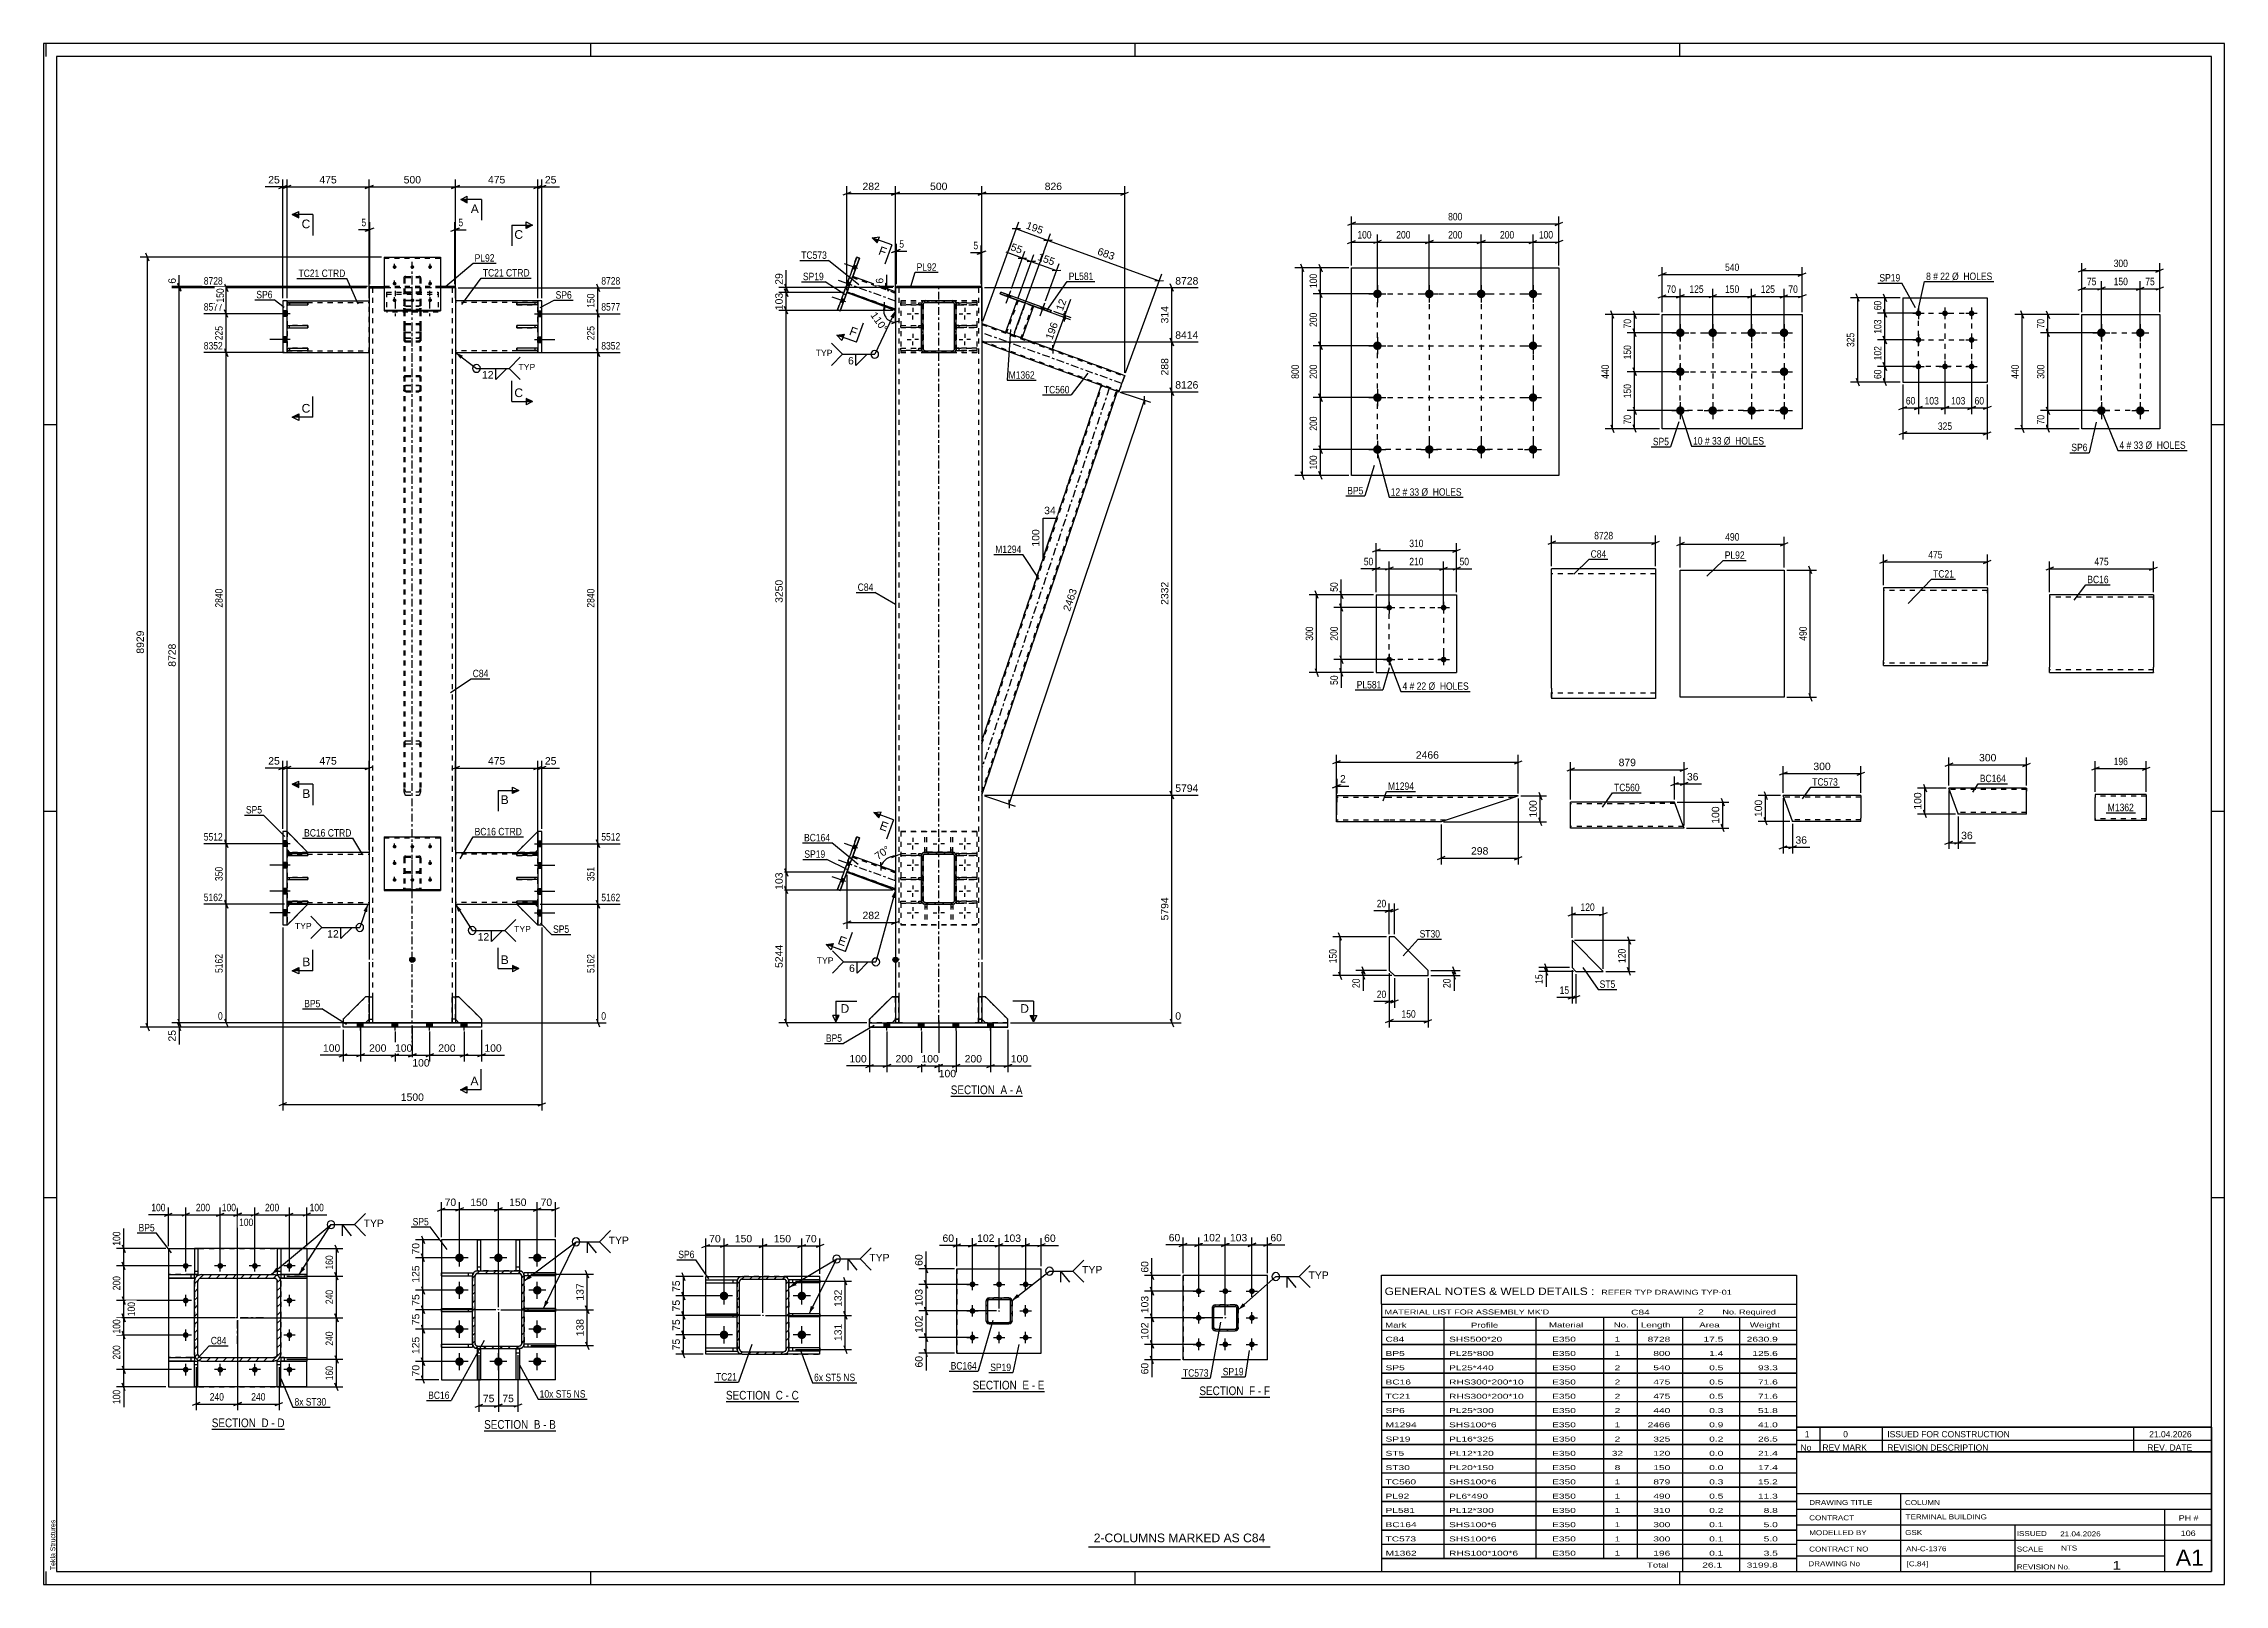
# Model space of a CAD drawing. Header units: millimetres. Extents: x 0 to 841, y 0 to 594.
import ezdxf

# ---------------------------------------------------------------- set-up
doc = ezdxf.new("R2010")
doc.units = ezdxf.units.MM
doc.linetypes.add('DXK_LINE_DOT2', pattern=[3.9198, 1.9599, -1.9599])
doc.linetypes.add('DXK_LINE_DOT3', pattern=[5.9187, 2.979, -0.9799, 0.9799, -0.9799])
doc.styles.add('Arial', font='ARIAL.TTF', dxfattribs={"height": 0.2})
doc.styles.add('Arial Narrow', font='ARIALN.TTF', dxfattribs={"height": 0.2})

# ---------------------------------------------------------------- blocks, each defined once
blk = doc.blocks.new('Unknown-284928597-1132')
at = {"color": 5, "linetype": 'Continuous'}
for p, q in [((841, 594), (0, 594)), ((0, 594), (0, 0)), ((1, 589), (1, 594)), ((836, 589), (5, 589)), ((5, 589), (5, 5)), ((211, 589), (211, 594)), ((421, 589), (421, 594)), ((631, 589), (631, 594)), ((836, 5), (836, 589)), ((841, 0), (841, 594)), ((5, 447), (0, 447)), ((841, 447), (836, 447)), ((5, 298), (0, 298)), ((841, 298), (836, 298)), ((5, 149), (0, 149)), ((841, 149), (836, 149)), ((0, 0), (841, 0)), ((1, 0), (1, 5)), ((5, 5), (836, 5)), ((211, 0), (211, 5)), ((421, 0), (421, 5)), ((631, 0), (631, 5))]:
    blk.add_line(p, q, dxfattribs=at)
at = {"color": 174, "linetype": 'Continuous', "style": 'Arial'}
blk.add_text('Tekla Structures', height=1.9102, rotation=90, dxfattribs=at).set_placement((4.5, 5.5))
blk = doc.blocks.new('Unknown-284928597-11 - 3151')
at = {"color": 6, "linetype": 'Continuous'}
blk.add_line((64.85, 59.86), (92.92, 59.86), dxfattribs=at)
at = {"color": 0, "linetype": 'Continuous'}
blk.add_wipeout([(82.95, 60.61), (82.95, 64.11), (64.85, 64.11), (64.85, 60.61)], dxfattribs=at)
blk.add_wipeout([(86.77, 60.61), (86.77, 64.11), (84, 64.11), (84, 60.61)], dxfattribs=at)
at = {"color": 7, "linetype": 'Continuous', "style": 'Arial Narrow'}
blk.add_text('SECTION ', height=3.34, dxfattribs=at).set_placement((64.85, 60.61))
at = {"color": 0, "linetype": 'Continuous'}
blk.add_wipeout([(89.1, 60.61), (89.1, 64.11), (87.82, 64.11), (87.82, 60.61)], dxfattribs=at)
blk.add_wipeout([(92.92, 60.61), (92.92, 64.11), (90.15, 64.11), (90.15, 60.61)], dxfattribs=at)
at = {"color": 7, "linetype": 'Continuous', "style": 'Arial Narrow'}
for s, p in [('D', (84, 60.61)), ('-', (87.82, 60.61)), ('D', (90.15, 60.61))]:
    blk.add_text(s, height=3.34, dxfattribs=at).set_placement(p)
blk = doc.blocks.new('Unknown-284928597-13 - 3507')
at = {"color": 6, "linetype": 'Continuous'}
blk.add_line((445.72, 72.22), (472.93, 72.22), dxfattribs=at)
at = {"color": 0, "linetype": 'Continuous'}
blk.add_wipeout([(463.82, 72.97), (463.82, 76.47), (445.72, 76.47), (445.72, 72.97)], dxfattribs=at)
blk.add_wipeout([(467.22, 72.97), (467.22, 76.47), (464.87, 76.47), (464.87, 72.97)], dxfattribs=at)
at = {"color": 7, "linetype": 'Continuous', "style": 'Arial Narrow'}
blk.add_text('SECTION ', height=3.34, dxfattribs=at).set_placement((445.72, 72.97))
at = {"color": 0, "linetype": 'Continuous'}
blk.add_wipeout([(469.54, 72.97), (469.54, 76.47), (468.27, 76.47), (468.27, 72.97)], dxfattribs=at)
blk.add_wipeout([(472.93, 72.97), (472.93, 76.47), (470.59, 76.47), (470.59, 72.97)], dxfattribs=at)
at = {"color": 7, "linetype": 'Continuous', "style": 'Arial Narrow'}
for s, p in [('F', (464.87, 72.97)), ('F', (470.59, 72.97)), ('-', (468.27, 72.97))]:
    blk.add_text(s, height=3.34, dxfattribs=at).set_placement(p)
blk = doc.blocks.new('Unknown-284928597-14 - 1586')
at = {"color": 6, "linetype": 'Continuous'}
blk.add_line((169.88, 59.23), (197.53, 59.23), dxfattribs=at)
at = {"color": 0, "linetype": 'Continuous'}
blk.add_wipeout([(187.99, 59.98), (187.99, 63.48), (169.88, 63.48), (169.88, 59.98)], dxfattribs=at)
blk.add_wipeout([(191.6, 59.98), (191.6, 63.48), (189.04, 63.48), (189.04, 59.98)], dxfattribs=at)
at = {"color": 7, "linetype": 'Continuous', "style": 'Arial Narrow'}
blk.add_text('SECTION ', height=3.34, dxfattribs=at).set_placement((169.88, 59.98))
at = {"color": 0, "linetype": 'Continuous'}
blk.add_wipeout([(193.92, 59.98), (193.92, 63.48), (192.65, 63.48), (192.65, 59.98)], dxfattribs=at)
blk.add_wipeout([(197.53, 59.98), (197.53, 63.48), (194.97, 63.48), (194.97, 59.98)], dxfattribs=at)
at = {"color": 7, "linetype": 'Continuous', "style": 'Arial Narrow'}
for s, p in [('B', (189.04, 59.98)), ('-', (192.65, 59.98)), ('B', (194.97, 59.98))]:
    blk.add_text(s, height=3.34, dxfattribs=at).set_placement(p)
blk = doc.blocks.new('Unknown-284928597-15 - 1247')
at = {"color": 6, "linetype": 'Continuous'}
blk.add_line((263.16, 70.51), (291.23, 70.51), dxfattribs=at)
at = {"color": 0, "linetype": 'Continuous'}
blk.add_wipeout([(281.27, 71.26), (281.27, 74.76), (263.16, 74.76), (263.16, 71.26)], dxfattribs=at)
blk.add_wipeout([(285.09, 71.26), (285.09, 74.76), (282.32, 74.76), (282.32, 71.26)], dxfattribs=at)
at = {"color": 7, "linetype": 'Continuous', "style": 'Arial Narrow'}
blk.add_text('SECTION ', height=3.34, dxfattribs=at).set_placement((263.16, 71.26))
at = {"color": 0, "linetype": 'Continuous'}
blk.add_wipeout([(287.41, 71.26), (287.41, 74.76), (286.14, 74.76), (286.14, 71.26)], dxfattribs=at)
blk.add_wipeout([(291.23, 71.26), (291.23, 74.76), (288.46, 74.76), (288.46, 71.26)], dxfattribs=at)
at = {"color": 7, "linetype": 'Continuous', "style": 'Arial Narrow'}
for s, p in [('C', (282.32, 71.26)), ('-', (286.14, 71.26)), ('C', (288.46, 71.26))]:
    blk.add_text(s, height=3.34, dxfattribs=at).set_placement(p)
blk = doc.blocks.new('Unknown-284928597-16 - 4086')
at = {"color": 6, "linetype": 'Continuous'}
blk.add_line((358.29, 74.4), (385.94, 74.4), dxfattribs=at)
at = {"color": 0, "linetype": 'Continuous'}
blk.add_wipeout([(376.4, 75.15), (376.4, 78.65), (358.29, 78.65), (358.29, 75.15)], dxfattribs=at)
blk.add_wipeout([(380.01, 75.15), (380.01, 78.65), (377.45, 78.65), (377.45, 75.15)], dxfattribs=at)
at = {"color": 7, "linetype": 'Continuous', "style": 'Arial Narrow'}
blk.add_text('SECTION ', height=3.34, dxfattribs=at).set_placement((358.29, 75.15))
at = {"color": 0, "linetype": 'Continuous'}
blk.add_wipeout([(382.33, 75.15), (382.33, 78.65), (381.06, 78.65), (381.06, 75.15)], dxfattribs=at)
blk.add_wipeout([(385.94, 75.15), (385.94, 78.65), (383.38, 78.65), (383.38, 75.15)], dxfattribs=at)
at = {"color": 7, "linetype": 'Continuous', "style": 'Arial Narrow'}
for s, p in [('E', (377.45, 75.15)), ('-', (381.06, 75.15)), ('E', (383.38, 75.15))]:
    blk.add_text(s, height=3.34, dxfattribs=at).set_placement(p)
blk = doc.blocks.new('Unknown-284928597-17 - 2077')
at = {"color": 6, "linetype": 'Continuous'}
blk.add_line((349.84, 188.25), (377.49, 188.25), dxfattribs=at)
at = {"color": 0, "linetype": 'Continuous'}
blk.add_wipeout([(367.95, 189), (367.95, 192.5), (349.84, 192.5), (349.84, 189)], dxfattribs=at)
blk.add_wipeout([(371.55, 189), (371.55, 192.5), (369, 192.5), (369, 189)], dxfattribs=at)
at = {"color": 7, "linetype": 'Continuous', "style": 'Arial Narrow'}
blk.add_text('SECTION ', height=3.34, dxfattribs=at).set_placement((349.84, 189))
at = {"color": 0, "linetype": 'Continuous'}
blk.add_wipeout([(373.88, 189), (373.88, 192.5), (372.6, 192.5), (372.6, 189)], dxfattribs=at)
blk.add_wipeout([(377.49, 189), (377.49, 192.5), (374.93, 192.5), (374.93, 189)], dxfattribs=at)
at = {"color": 7, "linetype": 'Continuous', "style": 'Arial Narrow'}
for s, p in [('A', (369, 189)), ('-', (372.6, 189)), ('A', (374.93, 189))]:
    blk.add_text(s, height=3.34, dxfattribs=at).set_placement(p)
blk = doc.blocks.new('Part-284928597-4538 - 4532')
at = {"color": 2, "linetype": 'Continuous'}
for p, q in [((608.87, 301.57), (588.87, 301.56)), ((588.87, 291.65), (588.87, 301.56)), ((628.97, 301.59), (608.97, 301.58)), ((632.17, 292.79), (628.97, 301.59)), ((588.87, 291.56), (588.87, 291.65)), ((608.87, 291.57), (588.87, 291.56)), ((632.61, 291.59), (608.97, 291.58)), ((632.61, 291.59), (632.17, 292.79))]:
    blk.add_line(p, q, dxfattribs=at)
at = {"color": 7, "linetype": 'DXK_LINE_DOT2'}
for p, q in [((608.87, 300.97), (588.87, 300.96)), ((629.19, 300.99), (608.97, 300.98)), ((608.87, 292.17), (588.87, 292.16)), ((588.87, 291.91), (588.87, 291.56)), ((632.39, 292.19), (608.97, 292.18)), ((632.57, 291.68), (632.48, 291.94)), ((632.61, 291.59), (632.57, 291.68))]:
    blk.add_line(p, q, dxfattribs=at)
blk = doc.blocks.new('Part-284928597-3247 - 3151')
at = {"color": 2, "linetype": 'Continuous'}
for p, q in [((58.13, 129.44), (58.13, 119.45)), ((59.46, 129.44), (58.13, 129.44)), ((59.46, 129.44), (59.46, 119.44)), ((58.13, 120.78), (59.46, 120.78)), ((58.13, 119.45), (59.46, 119.45)), ((59.46, 119.44), (58.13, 119.44))]:
    blk.add_line(p, q, dxfattribs=at)
at = {"color": 7, "linetype": 'DXK_LINE_DOT2'}
for p, q in [((58.13, 129.44), (59.46, 129.44)), ((58.13, 120.78), (58.13, 120.78)), ((58.13, 120.78), (59.46, 120.78)), ((58.13, 119.45), (58.13, 119.44)), ((58.13, 119.44), (58.13, 119.45)), ((59.46, 120.78), (59.46, 120.78))]:
    blk.add_line(p, q, dxfattribs=at)
blk = doc.blocks.new('Part-284928597-3237 - 3151')
at = {"color": 2, "linetype": 'Continuous'}
for p, q in [((92.8, 119.45), (91.46, 119.45)), ((91.46, 119.45), (91.46, 118.11)), ((91.46, 118.11), (92.8, 118.11)), ((92.8, 118.11), (91.46, 118.11)), ((91.46, 118.11), (91.46, 118.11)), ((91.46, 118.11), (91.46, 118.11)), ((92.8, 119.45), (92.8, 118.11)), ((101.46, 119.44), (92.8, 119.45)), ((92.8, 118.11), (101.46, 118.11)), ((101.46, 118.11), (92.8, 118.11)), ((101.46, 119.44), (101.46, 118.11)), ((101.46, 118.11), (101.46, 118.11))]:
    blk.add_line(p, q, dxfattribs=at)
at = {"color": 7, "linetype": 'DXK_LINE_DOT2'}
for p, q in [((91.46, 119.44), (92.8, 119.44)), ((92.8, 119.44), (101.46, 119.44)), ((92.8, 118.11), (92.8, 118.11)), ((101.46, 118.11), (101.46, 118.11))]:
    blk.add_line(p, q, dxfattribs=at)
blk = doc.blocks.new('Part-284928597-3181 - 3151')
at = {"color": 2, "linetype": 'Continuous'}
for p, q in [((48.13, 129.44), (58.13, 129.44)), ((48.13, 129.44), (48.13, 129.44)), ((48.13, 129.44), (48.13, 119.44)), ((90.13, 129.44), (59.46, 129.44)), ((101.46, 129.44), (91.46, 129.44)), ((101.46, 129.44), (101.46, 129.44)), ((101.46, 129.44), (101.46, 119.44)), ((48.13, 118.11), (48.13, 87.44)), ((101.46, 118.11), (101.46, 87.44)), ((48.13, 86.11), (48.13, 76.11)), ((101.46, 76.11), (101.46, 86.11)), ((48.13, 76.11), (58.13, 76.11)), ((90.13, 76.11), (59.46, 76.11)), ((101.46, 76.11), (91.46, 76.11))]:
    blk.add_line(p, q, dxfattribs=at)
at = {"color": 7, "linetype": 'DXK_LINE_DOT2'}
for p, q in [((48.13, 129.44), (101.46, 129.44)), ((58.13, 129.44), (59.46, 129.44)), ((91.46, 129.44), (90.13, 129.44)), ((48.13, 119.44), (48.13, 118.11)), ((101.46, 119.44), (101.46, 118.11)), ((48.13, 87.44), (48.13, 86.11)), ((101.46, 87.44), (101.46, 86.11)), ((48.13, 76.11), (101.46, 76.11)), ((58.13, 76.11), (59.46, 76.11)), ((91.46, 76.11), (90.13, 76.11))]:
    blk.add_line(p, q, dxfattribs=at)
blk = doc.blocks.new('Part-284928597-3222 - 3151')
at = {"color": 2, "linetype": 'Continuous'}
for p, q in [((48.13, 87.44), (56.8, 87.45)), ((48.13, 87.44), (48.13, 87.44)), ((48.13, 87.44), (48.13, 86.11)), ((48.13, 86.11), (56.8, 86.11)), ((56.8, 86.11), (48.13, 86.11)), ((56.8, 87.45), (58.13, 87.45)), ((56.8, 87.45), (56.8, 86.11)), ((56.8, 86.11), (58.13, 86.11)), ((58.13, 86.11), (56.8, 86.11)), ((58.13, 87.45), (58.13, 86.11))]:
    blk.add_line(p, q, dxfattribs=at)
at = {"color": 7, "linetype": 'DXK_LINE_DOT2'}
for p, q in [((56.8, 87.44), (48.13, 87.44)), ((58.13, 87.44), (56.8, 87.44)), ((56.8, 86.11), (56.8, 86.11)), ((58.13, 87.45), (58.13, 87.44)), ((58.13, 86.11), (58.13, 86.11)), ((58.13, 86.11), (58.13, 86.11))]:
    blk.add_line(p, q, dxfattribs=at)
blk = doc.blocks.new('Part-284928597-3227 - 3151')
at = {"color": 2, "linetype": 'Continuous'}
for p, q in [((48.13, 119.44), (56.8, 119.45)), ((48.13, 119.44), (48.13, 119.44)), ((48.13, 119.44), (48.13, 118.11)), ((48.13, 118.11), (56.8, 118.11)), ((56.8, 118.11), (48.13, 118.11)), ((56.8, 119.45), (58.13, 119.45)), ((56.8, 119.45), (56.8, 118.11)), ((56.8, 118.11), (58.13, 118.11)), ((58.13, 118.11), (56.8, 118.11)), ((58.13, 118.11), (58.13, 119.45)), ((58.13, 118.11), (58.13, 118.11))]:
    blk.add_line(p, q, dxfattribs=at)
at = {"color": 7, "linetype": 'DXK_LINE_DOT2'}
for p, q in [((56.8, 119.44), (48.13, 119.44)), ((58.13, 119.44), (56.8, 119.44)), ((56.8, 118.11), (56.8, 118.11)), ((58.13, 119.45), (58.13, 119.44))]:
    blk.add_line(p, q, dxfattribs=at)
blk = doc.blocks.new('Part-284928597-3232 - 3151')
at = {"color": 2, "linetype": 'Continuous'}
for p, q in [((92.8, 87.45), (91.46, 87.45)), ((91.46, 87.45), (91.46, 86.11)), ((91.46, 86.11), (92.8, 86.11)), ((92.8, 86.11), (91.46, 86.11)), ((92.8, 87.45), (92.8, 86.11)), ((92.8, 87.45), (101.46, 87.44)), ((92.8, 86.11), (101.46, 86.11)), ((101.46, 86.11), (92.8, 86.11)), ((101.46, 87.44), (101.46, 86.11)), ((101.46, 86.11), (101.46, 86.11))]:
    blk.add_line(p, q, dxfattribs=at)
at = {"color": 7, "linetype": 'DXK_LINE_DOT2'}
for p, q in [((91.46, 87.44), (92.8, 87.44)), ((91.46, 86.11), (91.46, 86.11)), ((91.46, 86.11), (91.46, 86.11)), ((92.8, 87.44), (101.46, 87.44)), ((92.8, 86.11), (92.8, 86.11)), ((101.46, 86.11), (101.46, 86.11))]:
    blk.add_line(p, q, dxfattribs=at)
blk = doc.blocks.new('Part-284928597-3242 - 3151')
at = {"color": 2, "linetype": 'Continuous'}
for p, q in [((90.13, 129.44), (90.13, 119.44)), ((91.46, 129.44), (90.13, 129.44)), ((91.46, 129.44), (91.46, 119.45)), ((90.13, 120.78), (91.46, 120.78)), ((90.13, 119.45), (91.46, 119.45)), ((90.13, 119.44), (91.46, 119.44))]:
    blk.add_line(p, q, dxfattribs=at)
at = {"color": 7, "linetype": 'DXK_LINE_DOT2'}
for p, q in [((90.13, 129.44), (91.46, 129.44)), ((90.13, 120.78), (91.46, 120.78)), ((91.46, 119.45), (91.46, 119.44))]:
    blk.add_line(p, q, dxfattribs=at)
blk = doc.blocks.new('Part-284928597-3252 - 3151')
at = {"color": 2, "linetype": 'Continuous'}
for p, q in [((90.13, 86.11), (91.46, 86.11)), ((90.13, 76.11), (90.13, 86.11)), ((90.13, 84.78), (91.46, 84.78)), ((91.46, 76.11), (91.46, 86.11)), ((90.13, 76.11), (91.46, 76.11))]:
    blk.add_line(p, q, dxfattribs=at)
at = {"color": 7, "linetype": 'DXK_LINE_DOT2'}
for p, q in [((90.13, 86.11), (91.46, 86.11)), ((90.13, 84.78), (91.46, 84.78)), ((91.46, 76.11), (90.13, 76.11))]:
    blk.add_line(p, q, dxfattribs=at)
blk = doc.blocks.new('Part-284928597-3257 - 3151')
at = {"color": 2, "linetype": 'Continuous'}
for p, q in [((58.13, 86.11), (59.46, 86.11)), ((58.13, 76.11), (58.13, 86.11)), ((58.13, 84.78), (59.46, 84.78)), ((59.46, 76.11), (59.46, 86.11)), ((58.13, 76.11), (59.46, 76.11))]:
    blk.add_line(p, q, dxfattribs=at)
at = {"color": 7, "linetype": 'DXK_LINE_DOT2'}
for p, q in [((58.13, 86.11), (59.46, 86.11)), ((58.13, 84.78), (59.46, 84.78)), ((59.46, 76.11), (58.13, 76.11))]:
    blk.add_line(p, q, dxfattribs=at)
blk = doc.blocks.new('Part-284928597-3262 - 3151')
at = {"linetype": 'Continuous'}
h = blk.add_hatch(dxfattribs=at)
h.set_pattern_fill('', scale=0.7, style=0, pattern_type=0)
h.set_pattern_definition([(45, (58.334, 87.7596), (-1.57154, 1.57154), [])])
h.paths.add_polyline_path([(58.13, 88.78), (58.33, 87.76), (58.91, 86.89), (59.78, 86.32), (60.8, 86.11), (88.8, 86.11), (89.82, 86.32), (90.68, 86.89), (91.26, 87.76), (91.46, 88.78), (91.46, 116.78), (91.26, 117.8), (90.68, 118.67), (89.82, 119.24), (88.8, 119.45), (60.8, 119.45), (59.78, 119.24), (58.91, 118.67), (58.33, 117.8), (58.13, 116.78)])
h.paths.add_polyline_path([(59.57, 117.29), (59.85, 117.72), (60.29, 118.01), (60.8, 118.11), (88.8, 118.11), (89.31, 118.01), (89.74, 117.72), (90.03, 117.29), (90.13, 116.78), (90.13, 88.78), (90.03, 88.27), (89.74, 87.84), (89.31, 87.55), (88.8, 87.45), (60.8, 87.45), (60.29, 87.55), (59.85, 87.84), (59.57, 88.27), (59.46, 88.78), (59.46, 116.78)])
at = {"color": 7, "linetype": 'DXK_LINE_DOT2'}
for p, q in [((58.13, 116.78), (58.33, 117.8)), ((59.78, 119.24), (60.8, 119.44)), ((60.8, 119.44), (60.8, 119.45)), ((60.8, 119.44), (88.8, 119.44)), ((88.8, 119.44), (88.8, 119.45)), ((88.8, 119.44), (89.82, 119.24)), ((91.26, 117.8), (91.46, 116.78)), ((58.13, 116.78), (58.13, 88.78)), ((59.57, 117.29), (59.46, 116.78)), ((59.46, 116.78), (59.46, 116.78)), ((59.46, 88.78), (59.46, 116.78)), ((59.57, 117.29), (59.57, 117.29)), ((90.03, 117.29), (90.03, 117.29)), ((90.13, 116.78), (90.03, 117.29)), ((90.13, 116.78), (90.13, 116.78)), ((90.13, 88.78), (90.13, 116.78)), ((91.46, 116.78), (91.46, 88.78)), ((58.33, 87.76), (58.13, 88.78)), ((59.46, 88.78), (59.46, 88.78)), ((59.46, 88.78), (59.57, 88.27)), ((60.29, 87.55), (60.8, 87.44)), ((60.8, 87.44), (60.8, 87.45)), ((60.8, 87.44), (88.8, 87.44)), ((88.8, 87.44), (89.31, 87.55)), ((88.8, 87.44), (88.8, 87.45)), ((90.03, 88.27), (90.13, 88.78)), ((90.13, 88.78), (90.13, 88.78)), ((91.46, 88.78), (91.26, 87.76))]:
    blk.add_line(p, q, dxfattribs=at)
at = {"color": 2, "linetype": 'Continuous'}
for p, q in [((58.33, 117.8), (58.13, 116.78)), ((60.8, 119.45), (59.78, 119.24)), ((60.8, 118.11), (60.29, 118.01)), ((60.29, 118.01), (60.8, 118.11)), ((60.8, 119.45), (88.8, 119.45)), ((60.8, 118.11), (60.8, 118.11)), ((60.8, 118.11), (88.8, 118.11)), ((60.8, 118.11), (88.8, 118.11)), ((89.82, 119.24), (88.8, 119.45)), ((88.8, 118.11), (88.8, 118.11)), ((89.31, 118.01), (88.8, 118.11)), ((88.8, 118.11), (89.31, 118.01)), ((91.46, 116.78), (91.26, 117.8)), ((58.13, 88.78), (58.13, 116.78)), ((59.46, 116.78), (59.57, 117.29)), ((59.46, 88.78), (59.46, 116.78)), ((90.03, 117.29), (90.13, 116.78)), ((90.13, 88.78), (90.13, 116.78)), ((91.46, 88.78), (91.46, 116.78)), ((58.13, 88.78), (58.33, 87.76)), ((58.33, 87.76), (58.33, 87.76)), ((58.33, 87.76), (58.33, 87.76)), ((59.57, 88.27), (59.46, 88.78)), ((59.78, 86.32), (60.8, 86.11)), ((60.8, 86.11), (59.78, 86.31)), ((60.8, 87.45), (60.29, 87.55)), ((60.8, 87.45), (88.8, 87.45)), ((60.8, 86.11), (88.8, 86.11)), ((60.8, 86.11), (60.8, 86.11)), ((60.8, 86.11), (88.8, 86.11)), ((89.31, 87.55), (88.8, 87.45)), ((88.8, 86.11), (89.82, 86.32)), ((89.82, 86.31), (88.8, 86.11)), ((88.8, 86.11), (88.8, 86.11)), ((90.13, 88.78), (90.03, 88.27)), ((91.26, 87.76), (91.46, 88.78)), ((91.26, 87.76), (91.26, 87.76)), ((91.26, 87.76), (91.26, 87.76))]:
    blk.add_line(p, q, dxfattribs=at)
at = {"color": 7, "linetype": 'DXK_LINE_DOT3'}
for p, q in [((74.8, 92.78), (74.8, 112.78)), ((84.8, 102.78), (64.8, 102.78))]:
    blk.add_line(p, q, dxfattribs=at)
at = {"color": 7, "linetype": 'DXK_LINE_DOT2'}
for centre, radius, start, end in [((60.8, 116.78), 2.67, 112.5, 157.5), ((88.8, 116.78), 2.67, 22.5, 67.5), ((60.8, 88.78), 1.33, 202.5, 247.5), ((88.8, 88.78), 1.33, 292.5, 337.5)]:
    blk.add_arc(centre, radius, start, end, dxfattribs=at)
at = {"color": 2, "linetype": 'Continuous'}
for centre, radius, start, end in [((60.8, 116.78), 2.67, 112.5, 157.5), ((60.8, 116.78), 1.33, 112.5, 157.5), ((60.8, 116.78), 1.33, 112.5, 157.5), ((88.8, 116.78), 1.33, 22.5, 67.5), ((88.8, 116.78), 1.33, 22.5, 67.5), ((88.8, 116.78), 2.67, 22.5, 67.5), ((60.8, 88.78), 2.67, 202.5, 247.5), ((60.8, 88.78), 2.67, 202.5, 247.5), ((60.8, 88.78), 1.33, 202.5, 247.5), ((88.8, 88.78), 1.33, 292.5, 337.5), ((88.8, 88.78), 2.67, 292.5, 337.5), ((88.8, 88.78), 2.67, 292.5, 337.5)]:
    blk.add_arc(centre, radius, start, end, dxfattribs=at)
blk = doc.blocks.new('Bolt-284928597-3263 - 3151')
at = {"linetype": 'Continuous'}
for points in [[(54.8, 121.68), (54.57, 121.7), (54.35, 121.77), (54.15, 121.89), (53.98, 122.04), (53.84, 122.23), (53.75, 122.44), (53.7, 122.66), (53.7, 122.89), (53.75, 123.12), (53.84, 123.33), (53.98, 123.51), (54.15, 123.67), (54.35, 123.78), (54.57, 123.85), (54.8, 123.88), (55.03, 123.85), (55.24, 123.78), (55.44, 123.67), (55.62, 123.51), (55.75, 123.33), (55.84, 123.12), (55.89, 122.89), (55.89, 122.66), (55.84, 122.44), (55.75, 122.23), (55.62, 122.04), (55.44, 121.89), (55.24, 121.77), (55.03, 121.7)], [(68.13, 121.68), (67.9, 121.7), (67.68, 121.77), (67.48, 121.89), (67.31, 122.04), (67.18, 122.23), (67.08, 122.44), (67.04, 122.66), (67.04, 122.89), (67.08, 123.12), (67.18, 123.33), (67.31, 123.51), (67.48, 123.67), (67.68, 123.78), (67.9, 123.85), (68.13, 123.88), (68.36, 123.85), (68.58, 123.78), (68.78, 123.67), (68.95, 123.51), (69.08, 123.33), (69.18, 123.12), (69.22, 122.89), (69.22, 122.66), (69.18, 122.44), (69.08, 122.23), (68.95, 122.04), (68.78, 121.89), (68.58, 121.77), (68.36, 121.7)], [(81.46, 121.68), (81.24, 121.7), (81.02, 121.77), (80.82, 121.89), (80.65, 122.04), (80.51, 122.23), (80.42, 122.44), (80.37, 122.66), (80.37, 122.89), (80.42, 123.12), (80.51, 123.33), (80.65, 123.51), (80.82, 123.67), (81.02, 123.78), (81.24, 123.85), (81.46, 123.88), (81.69, 123.85), (81.91, 123.78), (82.11, 123.67), (82.28, 123.51), (82.42, 123.33), (82.51, 123.12), (82.56, 122.89), (82.56, 122.66), (82.51, 122.44), (82.42, 122.23), (82.28, 122.04), (82.11, 121.89), (81.91, 121.77), (81.69, 121.7)], [(94.8, 121.68), (94.57, 121.7), (94.35, 121.77), (94.15, 121.89), (93.98, 122.04), (93.84, 122.23), (93.75, 122.44), (93.7, 122.66), (93.7, 122.89), (93.75, 123.12), (93.84, 123.33), (93.98, 123.51), (94.15, 123.67), (94.35, 123.78), (94.57, 123.85), (94.8, 123.88), (95.03, 123.85), (95.24, 123.78), (95.44, 123.67), (95.62, 123.51), (95.75, 123.33), (95.84, 123.12), (95.89, 122.89), (95.89, 122.66), (95.84, 122.44), (95.75, 122.23), (95.62, 122.04), (95.44, 121.89), (95.24, 121.77), (95.03, 121.7)], [(54.8, 108.34), (54.57, 108.37), (54.35, 108.44), (54.15, 108.55), (53.98, 108.71), (53.84, 108.89), (53.75, 109.1), (53.7, 109.33), (53.7, 109.56), (53.75, 109.78), (53.84, 109.99), (53.98, 110.18), (54.15, 110.33), (54.35, 110.45), (54.57, 110.52), (54.8, 110.54), (55.03, 110.52), (55.24, 110.45), (55.44, 110.33), (55.62, 110.18), (55.75, 109.99), (55.84, 109.78), (55.89, 109.56), (55.89, 109.33), (55.84, 109.1), (55.75, 108.89), (55.62, 108.71), (55.44, 108.55), (55.24, 108.44), (55.03, 108.37)], [(94.8, 108.34), (94.57, 108.37), (94.35, 108.44), (94.15, 108.55), (93.98, 108.71), (93.84, 108.89), (93.75, 109.1), (93.7, 109.33), (93.7, 109.56), (93.75, 109.78), (93.84, 109.99), (93.98, 110.18), (94.15, 110.33), (94.35, 110.45), (94.57, 110.52), (94.8, 110.54), (95.03, 110.52), (95.24, 110.45), (95.44, 110.33), (95.62, 110.18), (95.75, 109.99), (95.84, 109.78), (95.89, 109.56), (95.89, 109.33), (95.84, 109.1), (95.75, 108.89), (95.62, 108.71), (95.44, 108.55), (95.24, 108.44), (95.03, 108.37)], [(54.8, 95.01), (54.57, 95.03), (54.35, 95.11), (54.15, 95.22), (53.98, 95.37), (53.84, 95.56), (53.75, 95.77), (53.7, 96), (53.7, 96.23), (53.75, 96.45), (53.84, 96.66), (53.98, 96.85), (54.15, 97), (54.35, 97.12), (54.57, 97.19), (54.8, 97.21), (55.03, 97.19), (55.24, 97.12), (55.44, 97), (55.62, 96.85), (55.75, 96.66), (55.84, 96.45), (55.89, 96.23), (55.89, 96), (55.84, 95.77), (55.75, 95.56), (55.62, 95.37), (55.44, 95.22), (55.24, 95.11), (55.03, 95.03)], [(94.8, 95.01), (94.57, 95.03), (94.35, 95.11), (94.15, 95.22), (93.98, 95.37), (93.84, 95.56), (93.75, 95.77), (93.7, 96), (93.7, 96.23), (93.75, 96.45), (93.84, 96.66), (93.98, 96.85), (94.15, 97), (94.35, 97.12), (94.57, 97.19), (94.8, 97.21), (95.03, 97.19), (95.24, 97.12), (95.44, 97), (95.62, 96.85), (95.75, 96.66), (95.84, 96.45), (95.89, 96.23), (95.89, 96), (95.84, 95.77), (95.75, 95.56), (95.62, 95.37), (95.44, 95.22), (95.24, 95.11), (95.03, 95.03)], [(54.8, 81.68), (54.57, 81.7), (54.35, 81.77), (54.15, 81.89), (53.98, 82.04), (53.84, 82.23), (53.75, 82.44), (53.7, 82.66), (53.7, 82.89), (53.75, 83.12), (53.84, 83.33), (53.98, 83.51), (54.15, 83.67), (54.35, 83.78), (54.57, 83.85), (54.8, 83.88), (55.03, 83.85), (55.24, 83.78), (55.44, 83.67), (55.62, 83.51), (55.75, 83.33), (55.84, 83.12), (55.89, 82.89), (55.89, 82.66), (55.84, 82.44), (55.75, 82.23), (55.62, 82.04), (55.44, 81.89), (55.24, 81.77), (55.03, 81.7)], [(68.13, 81.68), (67.9, 81.7), (67.68, 81.77), (67.48, 81.89), (67.31, 82.04), (67.18, 82.23), (67.08, 82.44), (67.04, 82.66), (67.04, 82.89), (67.08, 83.12), (67.18, 83.33), (67.31, 83.51), (67.48, 83.67), (67.68, 83.78), (67.9, 83.85), (68.13, 83.88), (68.36, 83.85), (68.58, 83.78), (68.78, 83.67), (68.95, 83.51), (69.08, 83.33), (69.18, 83.12), (69.22, 82.89), (69.22, 82.66), (69.18, 82.44), (69.08, 82.23), (68.95, 82.04), (68.78, 81.89), (68.58, 81.77), (68.36, 81.7)], [(81.46, 81.68), (81.24, 81.7), (81.02, 81.77), (80.82, 81.89), (80.65, 82.04), (80.51, 82.23), (80.42, 82.44), (80.37, 82.66), (80.37, 82.89), (80.42, 83.12), (80.51, 83.33), (80.65, 83.51), (80.82, 83.67), (81.02, 83.78), (81.24, 83.85), (81.46, 83.88), (81.69, 83.85), (81.91, 83.78), (82.11, 83.67), (82.28, 83.51), (82.42, 83.33), (82.51, 83.12), (82.56, 82.89), (82.56, 82.66), (82.51, 82.44), (82.42, 82.23), (82.28, 82.04), (82.11, 81.89), (81.91, 81.77), (81.69, 81.7)], [(94.8, 81.68), (94.57, 81.7), (94.35, 81.77), (94.15, 81.89), (93.98, 82.04), (93.84, 82.23), (93.75, 82.44), (93.7, 82.66), (93.7, 82.89), (93.75, 83.12), (93.84, 83.33), (93.98, 83.51), (94.15, 83.67), (94.35, 83.78), (94.57, 83.85), (94.8, 83.88), (95.03, 83.85), (95.24, 83.78), (95.44, 83.67), (95.62, 83.51), (95.75, 83.33), (95.84, 83.12), (95.89, 82.89), (95.89, 82.66), (95.84, 82.44), (95.75, 82.23), (95.62, 82.04), (95.44, 81.89), (95.24, 81.77), (95.03, 81.7)]]:
    blk.add_hatch(color=1, dxfattribs=at).paths.add_polyline_path(points)
at = {"color": 1, "linetype": 'Continuous'}
for p, q in [((57, 122.78), (52.6, 122.78)), ((54.8, 120.58), (54.8, 124.98)), ((70.33, 122.78), (65.93, 122.78)), ((68.13, 120.58), (68.13, 124.98)), ((83.66, 122.78), (79.26, 122.78)), ((81.46, 120.58), (81.46, 124.98)), ((97, 122.78), (92.6, 122.78)), ((94.8, 120.58), (94.8, 124.98)), ((57, 109.44), (52.6, 109.44)), ((54.8, 107.24), (54.8, 111.64)), ((97, 109.44), (92.6, 109.44)), ((94.8, 107.24), (94.8, 111.64)), ((57, 96.11), (52.6, 96.11)), ((54.8, 93.91), (54.8, 98.31)), ((97, 96.11), (92.6, 96.11)), ((94.8, 93.91), (94.8, 98.31)), ((54.8, 80.58), (54.8, 84.98)), ((68.13, 80.58), (68.13, 84.98)), ((81.46, 80.58), (81.46, 84.98)), ((94.8, 80.58), (94.8, 84.98)), ((57, 82.78), (52.6, 82.78)), ((70.33, 82.78), (65.93, 82.78)), ((83.66, 82.78), (79.26, 82.78)), ((97, 82.78), (92.6, 82.78))]:
    blk.add_line(p, q, dxfattribs=at)
blk = doc.blocks.new('Part-284928597-2774 - 2638')
at = {"color": 7, "linetype": 'DXK_LINE_DOT2'}
for p, q in [((101.86, 494.06), (93.86, 494.06)), ((93.86, 494.06), (93.86, 493.26)), ((93.86, 493.26), (101.86, 493.26)), ((94.86, 494.06), (94.86, 493.26)), ((101.86, 493.26), (101.86, 494.06))]:
    blk.add_line(p, q, dxfattribs=at)
blk = doc.blocks.new('Part-284928597-2686 - 2638')
at = {"color": 2, "linetype": 'Continuous'}
for p, q in [((158.86, 282.22), (158.86, 280.89)), ((158.86, 282.22), (182.53, 282.22)), ((158.86, 280.89), (158.86, 262.22)), ((190.53, 282.22), (189.53, 282.22)), ((158.86, 262.22), (190.53, 262.22))]:
    blk.add_line(p, q, dxfattribs=at)
at = {"color": 7, "linetype": 'DXK_LINE_DOT2'}
for p, q in [((190.53, 281.56), (158.86, 281.56)), ((158.86, 281.4), (158.86, 280.89)), ((189.53, 282.22), (182.53, 282.22)), ((190.53, 262.22), (190.53, 282.22)), ((158.86, 262.89), (158.86, 262.94)), ((190.53, 262.89), (158.86, 262.89))]:
    blk.add_line(p, q, dxfattribs=at)
blk = doc.blocks.new('Part-284928597-2772 - 2638')
at = {"color": 2, "linetype": 'Continuous'}
for p, q in [((93.86, 494.06), (101.86, 494.06)), ((93.86, 494.06), (93.86, 493.26)), ((93.86, 493.26), (101.86, 493.26)), ((101.86, 494.06), (101.86, 493.26))]:
    blk.add_line(p, q, dxfattribs=at)
at = {"color": 7, "linetype": 'DXK_LINE_DOT2'}
blk.add_line((94.86, 493.26), (94.86, 494.06), dxfattribs=at)
blk = doc.blocks.new('Part-284928597-2773 - 2638')
at = {"color": 7, "linetype": 'DXK_LINE_DOT2'}
for p, q in [((101.86, 485.29), (93.86, 485.29)), ((93.86, 485.29), (93.86, 484.49)), ((93.86, 484.49), (101.86, 484.49)), ((94.86, 484.49), (94.86, 485.29)), ((101.86, 484.49), (101.86, 485.29))]:
    blk.add_line(p, q, dxfattribs=at)
blk = doc.blocks.new('Bolt-284928597-2645 - 2638')
at = {"linetype": 'Continuous'}
for points in [[(135.36, 507.22), (135.21, 507.23), (135.06, 507.28), (134.93, 507.35), (134.81, 507.44), (134.72, 507.56), (134.66, 507.69), (134.63, 507.83), (134.63, 507.98), (134.66, 508.12), (134.72, 508.25), (134.81, 508.37), (134.93, 508.46), (135.06, 508.54), (135.21, 508.58), (135.36, 508.6), (135.51, 508.58), (135.66, 508.54), (135.79, 508.46), (135.9, 508.37), (135.99, 508.25), (136.06, 508.12), (136.09, 507.98), (136.09, 507.83), (136.06, 507.69), (135.99, 507.56), (135.9, 507.44), (135.79, 507.35), (135.66, 507.28), (135.51, 507.23)], [(142.19, 507.22), (142.04, 507.23), (141.89, 507.28), (141.76, 507.35), (141.65, 507.44), (141.56, 507.56), (141.5, 507.69), (141.46, 507.83), (141.46, 507.98), (141.5, 508.12), (141.56, 508.25), (141.65, 508.37), (141.76, 508.46), (141.89, 508.54), (142.04, 508.58), (142.19, 508.6), (142.35, 508.58), (142.49, 508.54), (142.62, 508.46), (142.74, 508.37), (142.83, 508.25), (142.89, 508.12), (142.92, 507.98), (142.92, 507.83), (142.89, 507.69), (142.83, 507.56), (142.74, 507.44), (142.62, 507.35), (142.49, 507.28), (142.35, 507.23)], [(149.03, 507.22), (148.87, 507.23), (148.73, 507.28), (148.6, 507.35), (148.48, 507.44), (148.39, 507.56), (148.33, 507.69), (148.3, 507.83), (148.3, 507.98), (148.33, 508.12), (148.39, 508.25), (148.48, 508.37), (148.6, 508.46), (148.73, 508.54), (148.87, 508.58), (149.03, 508.6), (149.18, 508.58), (149.32, 508.54), (149.46, 508.46), (149.57, 508.37), (149.66, 508.25), (149.72, 508.12), (149.76, 507.98), (149.76, 507.83), (149.72, 507.69), (149.66, 507.56), (149.57, 507.44), (149.46, 507.35), (149.32, 507.28), (149.18, 507.23)], [(135.36, 500.8), (135.21, 500.81), (135.06, 500.86), (134.93, 500.93), (134.81, 501.02), (134.72, 501.14), (134.66, 501.27), (134.63, 501.41), (134.63, 501.56), (134.66, 501.7), (134.72, 501.83), (134.81, 501.95), (134.93, 502.04), (135.06, 502.11), (135.21, 502.16), (135.36, 502.17), (135.51, 502.16), (135.66, 502.11), (135.79, 502.04), (135.9, 501.95), (135.99, 501.83), (136.06, 501.7), (136.09, 501.56), (136.09, 501.41), (136.06, 501.27), (135.99, 501.14), (135.9, 501.02), (135.79, 500.93), (135.66, 500.86), (135.51, 500.81)], [(149.03, 500.8), (148.87, 500.81), (148.73, 500.86), (148.6, 500.93), (148.48, 501.02), (148.39, 501.14), (148.33, 501.27), (148.3, 501.41), (148.3, 501.56), (148.33, 501.7), (148.39, 501.83), (148.48, 501.95), (148.6, 502.04), (148.73, 502.11), (148.87, 502.16), (149.03, 502.17), (149.18, 502.16), (149.32, 502.11), (149.46, 502.04), (149.57, 501.95), (149.66, 501.83), (149.72, 501.7), (149.76, 501.56), (149.76, 501.41), (149.72, 501.27), (149.66, 501.14), (149.57, 501.02), (149.46, 500.93), (149.32, 500.86), (149.18, 500.81)], [(135.36, 494.37), (135.21, 494.39), (135.06, 494.43), (134.93, 494.51), (134.81, 494.6), (134.72, 494.72), (134.66, 494.85), (134.63, 494.99), (134.63, 495.14), (134.66, 495.28), (134.72, 495.41), (134.81, 495.52), (134.93, 495.62), (135.06, 495.69), (135.21, 495.74), (135.36, 495.75), (135.51, 495.74), (135.66, 495.69), (135.79, 495.62), (135.9, 495.52), (135.99, 495.41), (136.06, 495.28), (136.09, 495.14), (136.09, 494.99), (136.06, 494.85), (135.99, 494.72), (135.9, 494.6), (135.79, 494.51), (135.66, 494.43), (135.51, 494.39)], [(142.19, 494.37), (142.04, 494.39), (141.89, 494.43), (141.76, 494.51), (141.65, 494.6), (141.56, 494.72), (141.5, 494.85), (141.46, 494.99), (141.46, 495.14), (141.5, 495.28), (141.56, 495.41), (141.65, 495.52), (141.76, 495.62), (141.89, 495.69), (142.04, 495.74), (142.19, 495.75), (142.35, 495.74), (142.49, 495.69), (142.62, 495.62), (142.74, 495.52), (142.83, 495.41), (142.89, 495.28), (142.92, 495.14), (142.92, 494.99), (142.89, 494.85), (142.83, 494.72), (142.74, 494.6), (142.62, 494.51), (142.49, 494.43), (142.35, 494.39)], [(149.03, 494.37), (148.87, 494.39), (148.73, 494.43), (148.6, 494.51), (148.48, 494.6), (148.39, 494.72), (148.33, 494.85), (148.3, 494.99), (148.3, 495.14), (148.33, 495.28), (148.39, 495.41), (148.48, 495.52), (148.6, 495.62), (148.73, 495.69), (148.87, 495.74), (149.03, 495.75), (149.18, 495.74), (149.32, 495.69), (149.46, 495.62), (149.57, 495.52), (149.66, 495.41), (149.72, 495.28), (149.76, 495.14), (149.76, 494.99), (149.72, 494.85), (149.66, 494.72), (149.57, 494.6), (149.46, 494.51), (149.32, 494.43), (149.18, 494.39)]]:
    blk.add_hatch(color=1, dxfattribs=at).paths.add_polyline_path(points)
at = {"color": 1, "linetype": 'Continuous'}
for p, q in [((135.36, 507.24), (135.36, 509.14)), ((142.19, 507.24), (142.19, 509.14)), ((149.03, 507.24), (149.03, 509.14)), ((135.36, 500.82), (135.36, 502.72)), ((135.36, 494.4), (135.36, 496.29)), ((142.19, 494.4), (142.19, 496.29)), ((149.03, 500.82), (149.03, 502.72)), ((149.03, 494.4), (149.03, 496.29))]:
    blk.add_line(p, q, dxfattribs=at)
blk = doc.blocks.new('Part-284928597-2775 - 2638')
at = {"color": 2, "linetype": 'Continuous'}
for p, q in [((157.53, 226.51), (157.53, 216.51)), ((157.53, 226.51), (158.86, 226.51)), ((158.86, 226.51), (158.86, 216.51)), ((158.86, 217.85), (157.53, 217.85)), ((157.53, 216.51), (158.86, 216.51))]:
    blk.add_line(p, q, dxfattribs=at)
blk = doc.blocks.new('Part-284928597-2647 - 2638')
at = {"color": 2, "linetype": 'Continuous'}
for p, q in [((93.86, 281.75), (101.86, 281.75)), ((93.86, 281.75), (93.86, 280.95)), ((93.86, 280.95), (101.86, 280.95)), ((101.86, 281.75), (101.86, 280.95))]:
    blk.add_line(p, q, dxfattribs=at)
at = {"color": 7, "linetype": 'DXK_LINE_DOT2'}
blk.add_line((94.86, 280.95), (94.86, 281.75), dxfattribs=at)
blk = doc.blocks.new('Part-284928597-2776 - 2638')
at = {"color": 2, "linetype": 'Continuous'}
for p, q in [((160.19, 226.51), (158.86, 226.51)), ((168.86, 217.85), (160.19, 226.51)), ((160.19, 216.51), (158.86, 217.85)), ((168.86, 217.85), (168.86, 216.51))]:
    blk.add_line(p, q, dxfattribs=at)
at = {"color": 7, "linetype": 'DXK_LINE_DOT2'}
for p, q in [((158.86, 217.85), (158.86, 226.51)), ((168.86, 216.51), (160.19, 216.51))]:
    blk.add_line(p, q, dxfattribs=at)
blk = doc.blocks.new('Part-284928597-2648 - 2638')
at = {"color": 7, "linetype": 'DXK_LINE_DOT2'}
for p, q in [((101.86, 281.75), (93.86, 281.75)), ((93.86, 281.75), (93.86, 280.95)), ((93.86, 280.95), (101.86, 280.95)), ((94.86, 281.75), (94.86, 280.95)), ((101.86, 280.95), (101.86, 281.75))]:
    blk.add_line(p, q, dxfattribs=at)
blk = doc.blocks.new('Part-284928597-2777 - 2638')
at = {"color": 7, "linetype": 'DXK_LINE_DOT2'}
for p, q in [((125.53, 216.51), (125.53, 226.51)), ((125.53, 226.51), (126.86, 226.51)), ((126.86, 226.51), (126.86, 216.51)), ((125.53, 217.85), (126.86, 217.85)), ((126.86, 216.51), (125.53, 216.51))]:
    blk.add_line(p, q, dxfattribs=at)
blk = doc.blocks.new('Bolt-284928597-2649 - 2638')
at = {"color": 1, "linetype": 'DXK_LINE_DOT2'}
for p, q in [((135.53, 498.65), (135.53, 493.77)), ((135.53, 493.86), (135.53, 488.98))]:
    blk.add_line(p, q, dxfattribs=at)
blk = doc.blocks.new('Part-284928597-2746 - 2638')
at = {"color": 2, "linetype": 'Continuous'}
for p, q in [((92.19, 290.22), (92.19, 254.22)), ((93.86, 290.22), (92.19, 290.22)), ((93.86, 254.22), (93.86, 290.22)), ((92.19, 254.22), (93.86, 254.22))]:
    blk.add_line(p, q, dxfattribs=at)
blk = doc.blocks.new('Part-284928597-2778 - 2638')
at = {"color": 7, "linetype": 'DXK_LINE_DOT2'}
for p, q in [((124.19, 226.51), (115.53, 217.85)), ((125.53, 226.51), (124.19, 226.51)), ((125.53, 217.85), (125.53, 226.51)), ((115.53, 217.85), (115.53, 216.51)), ((115.53, 216.51), (124.19, 216.51)), ((124.19, 216.51), (125.53, 217.85))]:
    blk.add_line(p, q, dxfattribs=at)
blk = doc.blocks.new('Part-284928597-2650 - 2638')
at = {"color": 7, "linetype": 'DXK_LINE_DOT2'}
for p, q in [((132.19, 498.23), (132.19, 490.41)), ((132.19, 498.23), (152.19, 498.23)), ((132.19, 497.47), (152.19, 497.47)), ((152.19, 498.23), (152.19, 490.41)), ((132.19, 491.16), (152.19, 491.16)), ((152.19, 490.41), (132.19, 490.41))]:
    blk.add_line(p, q, dxfattribs=at)
blk = doc.blocks.new('Part-284928597-2751 - 2638')
at = {"color": 2, "linetype": 'Continuous'}
for p, q in [((92.19, 494.89), (92.19, 474.89)), ((93.86, 494.89), (92.19, 494.89)), ((93.86, 474.89), (93.86, 494.89)), ((92.19, 474.89), (93.86, 474.89))]:
    blk.add_line(p, q, dxfattribs=at)
blk = doc.blocks.new('Part-284928597-2687 - 2638')
at = {"color": 7, "linetype": 'DXK_LINE_DOT2'}
for p, q in [((138.92, 503.79), (138.86, 503.5)), ((138.86, 503.5), (138.86, 492)), ((138.86, 498.74), (138.92, 498.45)), ((138.86, 497.39), (138.92, 497.72)), ((139.09, 504.03), (138.92, 503.79)), ((138.92, 498.45), (139.09, 498.21)), ((139.35, 504.19), (139.09, 504.03)), ((139.09, 498.21), (139.35, 498.04)), ((139.26, 503.5), (139.29, 503.64)), ((139.26, 503.5), (139.26, 492)), ((139.29, 498.6), (139.26, 498.74)), ((139.29, 497.55), (139.26, 497.39)), ((139.29, 503.64), (139.38, 503.77)), ((139.38, 498.47), (139.29, 498.6)), ((139.38, 497.69), (139.29, 497.55)), ((139.66, 504.25), (139.35, 504.19)), ((139.35, 498.18), (139.66, 498.24)), ((139.35, 498.04), (139.66, 497.99)), ((139.38, 503.77), (139.51, 503.85)), ((139.51, 498.39), (139.38, 498.47)), ((139.51, 497.78), (139.38, 497.69)), ((139.51, 503.85), (139.66, 503.88)), ((139.66, 498.36), (139.51, 498.39)), ((139.66, 497.82), (139.51, 497.78)), ((139.66, 504.25), (144.73, 504.25)), ((139.66, 503.88), (144.73, 503.88)), ((139.66, 498.36), (144.73, 498.36)), ((139.66, 498.24), (144.73, 498.24)), ((139.66, 497.99), (144.73, 497.99)), ((139.66, 497.82), (144.73, 497.82)), ((145.03, 504.19), (144.73, 504.25)), ((144.73, 503.88), (144.88, 503.85)), ((144.88, 498.39), (144.73, 498.36)), ((144.73, 498.24), (145.03, 498.18)), ((144.73, 497.99), (145.03, 498.04)), ((144.88, 497.78), (144.73, 497.82)), ((144.88, 503.85), (145.01, 503.77)), ((145.01, 498.47), (144.88, 498.39)), ((145.01, 497.69), (144.88, 497.78)), ((145.01, 503.77), (145.1, 503.64)), ((145.1, 498.6), (145.01, 498.47)), ((145.1, 497.55), (145.01, 497.69)), ((145.29, 504.03), (145.03, 504.19)), ((145.03, 498.04), (145.29, 498.21)), ((145.1, 503.64), (145.13, 503.5)), ((145.13, 498.74), (145.1, 498.6)), ((145.13, 497.39), (145.1, 497.55)), ((145.13, 503.5), (145.13, 492)), ((145.47, 503.79), (145.29, 504.03)), ((145.29, 498.21), (145.47, 498.45)), ((145.53, 503.5), (145.47, 503.79)), ((145.47, 498.45), (145.53, 498.74)), ((145.47, 497.72), (145.53, 497.39)), ((145.53, 503.5), (145.53, 492)), ((138.92, 491.67), (138.86, 492)), ((139.26, 492), (139.29, 491.84)), ((139.29, 491.84), (139.38, 491.7)), ((139.66, 491.15), (139.35, 491.21)), ((139.38, 491.7), (139.51, 491.61)), ((139.51, 491.61), (139.66, 491.57)), ((139.66, 491.57), (144.73, 491.57)), ((139.66, 491.15), (144.73, 491.15)), ((144.73, 491.57), (144.88, 491.61)), ((145.03, 491.21), (144.73, 491.15)), ((144.88, 491.61), (145.01, 491.7)), ((145.01, 491.7), (145.1, 491.84)), ((145.1, 491.84), (145.13, 492)), ((145.53, 492), (145.47, 491.67))]:
    blk.add_line(p, q, dxfattribs=at)
at = {"color": 7, "linetype": 'DXK_LINE_DOT3'}
blk.add_line((142.19, 491.27), (142.19, 504.54), dxfattribs=at)
at = {"color": 7, "linetype": 'DXK_LINE_DOT2'}
for centre, start, end in [((139.69, 497.42), 114.31996, 159.24169), ((144.69, 497.42), 20.75831, 65.68004), ((139.69, 491.97), 200.75831, 245.68004), ((144.69, 491.97), 294.31996, 339.24169)]:
    blk.add_arc(centre, 0.827, start, end, dxfattribs=at)
blk = doc.blocks.new('Part-284928597-2756 - 2638')
at = {"color": 7, "linetype": 'DXK_LINE_DOT2'}
for p, q in [((101.86, 476.53), (93.86, 476.53)), ((93.86, 476.53), (93.86, 475.73)), ((93.86, 475.73), (101.86, 475.73)), ((94.86, 476.53), (94.86, 475.73)), ((101.86, 475.73), (101.86, 476.53))]:
    blk.add_line(p, q, dxfattribs=at)
blk = doc.blocks.new('Part-284928597-2761 - 2638')
at = {"color": 2, "linetype": 'Continuous'}
for p, q in [((190.53, 290.22), (182.53, 282.22)), ((182.53, 282.22), (189.53, 282.22)), ((189.53, 282.22), (190.53, 283.22))]:
    blk.add_line(p, q, dxfattribs=at)
at = {"color": 7, "linetype": 'DXK_LINE_DOT2'}
blk.add_line((190.53, 283.22), (190.53, 290.22), dxfattribs=at)
blk = doc.blocks.new('Part-284928597-2818 - 2638')
at = {"color": 7, "linetype": 'DXK_LINE_DOT2'}
for p, q in [((94.86, 262.18), (93.86, 261.18)), ((93.86, 254.18), (101.86, 262.18)), ((93.86, 261.18), (93.86, 254.18)), ((101.86, 262.18), (94.86, 262.18))]:
    blk.add_line(p, q, dxfattribs=at)
blk = doc.blocks.new('Part-284928597-2718 - 2638')
at = {"color": 2, "linetype": 'Continuous'}
for p, q in [((93.86, 494.89), (125.53, 494.89)), ((93.86, 474.89), (125.53, 474.89))]:
    blk.add_line(p, q, dxfattribs=at)
at = {"color": 7, "linetype": 'DXK_LINE_DOT2'}
for p, q in [((93.86, 494.89), (93.86, 474.89)), ((93.86, 494.22), (125.53, 494.22)), ((125.53, 474.89), (125.53, 494.89)), ((125.53, 494.89), (125.53, 494.89)), ((125.53, 494.89), (125.53, 494.89)), ((93.86, 475.56), (125.53, 475.56)), ((125.53, 474.89), (125.53, 474.89)), ((125.53, 474.89), (125.53, 474.89))]:
    blk.add_line(p, q, dxfattribs=at)
blk = doc.blocks.new('Part-284928597-2723 - 2638')
at = {"color": 2, "linetype": 'Continuous'}
for p, q in [((93.86, 282.22), (94.86, 282.22)), ((125.53, 282.22), (101.86, 282.22)), ((93.86, 262.22), (125.53, 262.22))]:
    blk.add_line(p, q, dxfattribs=at)
at = {"color": 7, "linetype": 'DXK_LINE_DOT2'}
for p, q in [((93.86, 282.22), (93.86, 262.22)), ((93.86, 281.56), (125.53, 281.56)), ((94.86, 282.22), (101.86, 282.22)), ((125.53, 282.22), (125.53, 262.22)), ((125.53, 282.22), (125.53, 282.22)), ((125.53, 282.22), (125.53, 282.22)), ((93.86, 262.89), (125.53, 262.89)), ((125.53, 262.22), (125.53, 262.22)), ((125.53, 262.22), (125.53, 262.22))]:
    blk.add_line(p, q, dxfattribs=at)
blk = doc.blocks.new('Part-284928597-2724 - 2638')
at = {"color": 7, "linetype": 'DXK_LINE_DOT2'}
for p, q in [((157.53, 216.51), (157.53, 226.51)), ((157.53, 226.51), (158.86, 226.51)), ((158.86, 226.51), (158.86, 216.51)), ((158.86, 217.85), (157.53, 217.85)), ((158.86, 216.51), (157.53, 216.51))]:
    blk.add_line(p, q, dxfattribs=at)
blk = doc.blocks.new('Part-284928597-2725 - 2638')
at = {"color": 7, "linetype": 'DXK_LINE_DOT2'}
for p, q in [((158.86, 217.85), (158.86, 226.51)), ((158.86, 226.51), (160.19, 226.51)), ((160.19, 226.51), (168.86, 217.85)), ((160.19, 216.51), (158.86, 217.85)), ((168.86, 216.51), (160.19, 216.51)), ((168.86, 217.85), (168.86, 216.51))]:
    blk.add_line(p, q, dxfattribs=at)
blk = doc.blocks.new('Bolt-284928597-2790 - 2638')
at = {"linetype": 'Continuous'}
for points in [[(123.29, 216.51), (121.09, 216.51), (121.09, 214.85), (123.29, 214.85)], [(123.29, 216.51), (121.09, 216.51), (121.09, 214.85), (123.29, 214.85)], [(123.29, 216.51), (121.09, 216.51), (121.09, 214.85), (123.29, 214.85)], [(123.29, 216.51), (121.09, 216.51), (121.09, 214.85), (123.29, 214.85)], [(136.63, 216.51), (134.43, 216.51), (134.43, 214.85), (136.63, 214.85)], [(136.63, 216.51), (134.43, 216.51), (134.43, 214.85), (136.63, 214.85)], [(149.96, 216.51), (147.76, 216.51), (147.76, 214.85), (149.96, 214.85)], [(149.96, 216.51), (147.76, 216.51), (147.76, 214.85), (149.96, 214.85)], [(163.29, 216.51), (161.09, 216.51), (161.09, 214.85), (163.29, 214.85)], [(163.29, 216.51), (161.09, 216.51), (161.09, 214.85), (163.29, 214.85)], [(163.29, 216.51), (161.09, 216.51), (161.09, 214.85), (163.29, 214.85)], [(163.29, 216.51), (161.09, 216.51), (161.09, 214.85), (163.29, 214.85)]]:
    blk.add_hatch(color=1, dxfattribs=at).paths.add_polyline_path(points)
at = {"color": 1, "linetype": 'Continuous'}
for p, q in [((121.09, 214.85), (121.09, 216.51)), ((121.09, 214.85), (121.09, 216.51)), ((121.09, 214.85), (121.09, 216.51)), ((121.09, 214.85), (121.09, 216.51)), ((122.19, 213.58), (122.19, 216.51)), ((122.19, 213.58), (122.19, 216.51)), ((122.19, 213.58), (122.19, 216.51)), ((122.19, 213.58), (122.19, 216.51)), ((123.29, 214.85), (123.29, 216.51)), ((123.29, 214.85), (123.29, 216.51)), ((123.29, 214.85), (123.29, 216.51)), ((123.29, 214.85), (123.29, 216.51)), ((134.43, 214.85), (134.43, 216.51)), ((134.43, 214.85), (134.43, 216.51)), ((135.53, 213.58), (135.53, 216.51)), ((135.53, 213.58), (135.53, 216.51)), ((136.63, 214.85), (136.63, 216.51)), ((136.63, 214.85), (136.63, 216.51)), ((147.76, 214.85), (147.76, 216.51)), ((147.76, 214.85), (147.76, 216.51)), ((148.86, 213.58), (148.86, 216.51)), ((148.86, 213.58), (148.86, 216.51)), ((149.96, 214.85), (149.96, 216.51)), ((149.96, 214.85), (149.96, 216.51)), ((161.09, 214.85), (161.09, 216.51)), ((161.09, 214.85), (161.09, 216.51)), ((161.09, 214.85), (161.09, 216.51)), ((161.09, 214.85), (161.09, 216.51)), ((162.19, 213.58), (162.19, 216.51)), ((162.19, 213.58), (162.19, 216.51)), ((162.19, 213.58), (162.19, 216.51)), ((162.19, 213.58), (162.19, 216.51)), ((163.29, 214.85), (163.29, 216.51)), ((163.29, 214.85), (163.29, 216.51)), ((163.29, 214.85), (163.29, 216.51)), ((163.29, 214.85), (163.29, 216.51))]:
    blk.add_line(p, q, dxfattribs=at)
blk = doc.blocks.new('Bolt-284928597-2794 - 2638')
at = {"linetype": 'Continuous'}
for points in [[(92.19, 286.66), (92.19, 284.46), (93.86, 284.46), (93.86, 286.66)], [(92.19, 286.66), (92.19, 284.46), (93.86, 284.46), (93.86, 286.66)], [(92.19, 286.66), (92.19, 284.46), (93.86, 284.46), (93.86, 286.66)], [(92.19, 278.32), (92.19, 276.12), (93.86, 276.12), (93.86, 278.32)], [(92.19, 278.32), (92.19, 276.12), (93.86, 276.12), (93.86, 278.32)], [(92.19, 268.32), (92.19, 266.12), (93.86, 266.12), (93.86, 268.32)], [(92.19, 268.32), (92.19, 266.12), (93.86, 266.12), (93.86, 268.32)], [(92.19, 259.99), (92.19, 257.79), (93.86, 257.79), (93.86, 259.99)], [(92.19, 259.99), (92.19, 257.79), (93.86, 257.79), (93.86, 259.99)], [(92.19, 259.99), (92.19, 257.79), (93.86, 257.79), (93.86, 259.99)]]:
    blk.add_hatch(color=1, dxfattribs=at).paths.add_polyline_path(points)
at = {"color": 1, "linetype": 'Continuous'}
for p, q in [((93.86, 286.66), (92.19, 286.66)), ((93.86, 286.66), (92.19, 286.66)), ((93.86, 286.66), (92.19, 286.66)), ((95.13, 285.56), (87.19, 285.56)), ((95.13, 285.56), (87.19, 285.56)), ((95.13, 285.56), (87.19, 285.56)), ((93.86, 284.46), (92.19, 284.46)), ((93.86, 284.46), (92.19, 284.46)), ((93.86, 284.46), (92.19, 284.46)), ((93.86, 278.32), (92.19, 278.32)), ((93.86, 278.32), (92.19, 278.32)), ((95.13, 277.22), (87.19, 277.22)), ((95.13, 277.22), (87.19, 277.22)), ((93.86, 276.12), (92.19, 276.12)), ((93.86, 276.12), (92.19, 276.12)), ((95.13, 267.22), (87.19, 267.22)), ((95.13, 267.22), (87.19, 267.22)), ((93.86, 268.32), (92.19, 268.32)), ((93.86, 268.32), (92.19, 268.32)), ((93.86, 266.12), (92.19, 266.12)), ((93.86, 266.12), (92.19, 266.12)), ((95.13, 258.89), (87.19, 258.89)), ((95.13, 258.89), (87.19, 258.89)), ((95.13, 258.89), (87.19, 258.89)), ((93.86, 259.99), (92.19, 259.99)), ((93.86, 259.99), (92.19, 259.99)), ((93.86, 259.99), (92.19, 259.99)), ((93.86, 257.79), (92.19, 257.79)), ((93.86, 257.79), (92.19, 257.79)), ((93.86, 257.79), (92.19, 257.79))]:
    blk.add_line(p, q, dxfattribs=at)
blk = doc.blocks.new('Part-284928597-2730 - 2638')
at = {"color": 2, "linetype": 'Continuous'}
for p, q in [((158.86, 494.89), (158.86, 493.56)), ((190.53, 494.89), (158.86, 494.89)), ((158.86, 493.56), (158.86, 474.89)), ((158.86, 474.89), (190.53, 474.89))]:
    blk.add_line(p, q, dxfattribs=at)
at = {"color": 7, "linetype": 'DXK_LINE_DOT2'}
for p, q in [((190.53, 494.22), (158.86, 494.22)), ((158.86, 494.07), (158.86, 493.56)), ((190.53, 474.89), (190.53, 494.89)), ((158.86, 475.56), (158.86, 475.61)), ((190.53, 475.56), (158.86, 475.56))]:
    blk.add_line(p, q, dxfattribs=at)
blk = doc.blocks.new('Bolt-284928597-2795 - 2638')
at = {"linetype": 'Continuous'}
for points in [[(190.53, 490.99), (190.53, 488.79), (192.19, 488.79), (192.19, 490.99)], [(190.53, 490.99), (190.53, 488.79), (192.19, 488.79), (192.19, 490.99)], [(190.53, 480.99), (190.53, 478.79), (192.19, 478.79), (192.19, 480.99)], [(190.53, 480.99), (190.53, 478.79), (192.19, 478.79), (192.19, 480.99)]]:
    blk.add_hatch(color=1, dxfattribs=at).paths.add_polyline_path(points)
at = {"color": 1, "linetype": 'Continuous'}
for p, q in [((189.26, 489.89), (197.19, 489.89)), ((189.26, 489.89), (197.19, 489.89)), ((190.53, 490.99), (192.19, 490.99)), ((190.53, 490.99), (192.19, 490.99)), ((190.53, 488.79), (192.19, 488.79)), ((190.53, 488.79), (192.19, 488.79)), ((189.26, 479.89), (197.19, 479.89)), ((189.26, 479.89), (197.19, 479.89)), ((190.53, 480.99), (192.19, 480.99)), ((190.53, 480.99), (192.19, 480.99)), ((190.53, 478.79), (192.19, 478.79)), ((190.53, 478.79), (192.19, 478.79))]:
    blk.add_line(p, q, dxfattribs=at)
blk = doc.blocks.new('Part-284928597-2731 - 2638')
at = {"color": 7, "linetype": 'DXK_LINE_DOT2'}
for p, q in [((138.86, 462), (138.92, 462.11)), ((138.86, 462), (138.86, 306.83)), ((138.92, 460.17), (138.86, 460.27)), ((138.92, 462.11), (139.09, 462.2)), ((139.09, 460.08), (138.92, 460.17)), ((139.09, 462.2), (139.35, 462.26)), ((139.35, 460.02), (139.09, 460.08)), ((139.29, 462.05), (139.26, 462)), ((139.26, 462), (139.26, 306.83)), ((139.26, 460.27), (139.29, 460.22)), ((139.38, 462.1), (139.29, 462.05)), ((139.29, 460.22), (139.38, 460.17)), ((139.35, 462.26), (139.66, 462.28)), ((139.66, 460), (139.35, 460.02)), ((139.51, 462.13), (139.38, 462.1)), ((139.38, 460.17), (139.51, 460.14)), ((139.66, 462.14), (139.51, 462.13)), ((139.51, 460.14), (139.66, 460.13)), ((139.66, 462.28), (144.73, 462.28)), ((139.66, 462.14), (144.73, 462.14)), ((139.66, 460.13), (144.73, 460.13)), ((139.66, 460), (144.73, 460)), ((144.73, 462.28), (145.03, 462.26)), ((144.88, 462.13), (144.73, 462.14)), ((144.73, 460.13), (144.88, 460.14)), ((145.03, 460.02), (144.73, 460)), ((145.01, 462.1), (144.88, 462.13)), ((144.88, 460.14), (145.01, 460.17)), ((145.1, 462.05), (145.01, 462.1)), ((145.01, 460.17), (145.1, 460.22)), ((145.03, 462.26), (145.29, 462.2)), ((145.29, 460.08), (145.03, 460.02)), ((145.13, 462), (145.1, 462.05)), ((145.1, 460.22), (145.13, 460.27)), ((145.13, 462), (145.13, 306.83)), ((145.29, 462.2), (145.47, 462.11)), ((145.47, 460.17), (145.29, 460.08)), ((145.47, 462.11), (145.53, 462)), ((145.53, 460.27), (145.47, 460.17)), ((145.53, 462), (145.53, 306.83)), ((138.92, 323.71), (138.86, 322.75)), ((139.26, 322.75), (139.29, 323.23)), ((139.66, 325.27), (139.35, 325.07)), ((139.51, 323.91), (139.66, 324.01)), ((139.66, 325.27), (144.73, 325.27)), ((139.66, 324.01), (144.73, 324.01)), ((145.03, 325.07), (144.73, 325.27)), ((144.73, 324.01), (144.88, 323.91)), ((145.1, 323.23), (145.13, 322.75)), ((145.53, 322.75), (145.47, 323.71)), ((138.86, 306.83), (138.92, 305.86)), ((139.29, 306.35), (139.26, 306.83)), ((139.35, 304.5), (139.66, 304.31)), ((139.66, 305.57), (139.51, 305.67)), ((139.66, 305.57), (144.73, 305.57)), ((139.66, 304.31), (144.73, 304.31)), ((144.88, 305.67), (144.73, 305.57)), ((144.73, 304.31), (145.03, 304.5)), ((145.13, 306.83), (145.1, 306.35)), ((145.47, 305.86), (145.53, 306.83))]:
    blk.add_line(p, q, dxfattribs=at)
for centre, radius, start, end in [((141.98, 323.49), 3.07, 148.89017, 175.81109), ((140.82, 323.12), 1.53, 148.89017, 175.81109), ((143.57, 323.12), 1.53, 4.18891, 31.10983), ((142.41, 323.49), 3.07, 4.18891, 31.10983), ((141.98, 306.09), 3.07, 184.18891, 211.10983), ((140.82, 306.46), 1.53, 184.18891, 211.10983), ((143.57, 306.46), 1.53, 328.89017, 355.81109), ((142.41, 306.09), 3.07, 328.89017, 355.81109)]:
    blk.add_arc(centre, radius, start, end, dxfattribs=at)
blk = doc.blocks.new('Bolt-284928597-2796 - 2638')
at = {"linetype": 'Continuous'}
for points in [[(190.53, 286.66), (190.53, 284.46), (192.19, 284.46), (192.19, 286.66)], [(190.53, 286.66), (190.53, 284.46), (192.19, 284.46), (192.19, 286.66)], [(190.53, 286.66), (190.53, 284.46), (192.19, 284.46), (192.19, 286.66)], [(190.53, 278.32), (190.53, 276.12), (192.19, 276.12), (192.19, 278.32)], [(190.53, 278.32), (190.53, 276.12), (192.19, 276.12), (192.19, 278.32)], [(190.53, 268.32), (190.53, 266.12), (192.19, 266.12), (192.19, 268.32)], [(190.53, 268.32), (190.53, 266.12), (192.19, 266.12), (192.19, 268.32)], [(190.53, 259.99), (190.53, 257.79), (192.19, 257.79), (192.19, 259.99)], [(190.53, 259.99), (190.53, 257.79), (192.19, 257.79), (192.19, 259.99)], [(190.53, 259.99), (190.53, 257.79), (192.19, 257.79), (192.19, 259.99)]]:
    blk.add_hatch(color=1, dxfattribs=at).paths.add_polyline_path(points)
at = {"color": 1, "linetype": 'Continuous'}
for p, q in [((190.53, 286.66), (192.19, 286.66)), ((190.53, 286.66), (192.19, 286.66)), ((190.53, 286.66), (192.19, 286.66)), ((189.26, 285.56), (197.19, 285.56)), ((189.26, 285.56), (197.19, 285.56)), ((189.26, 285.56), (197.19, 285.56)), ((190.53, 284.46), (192.19, 284.46)), ((190.53, 284.46), (192.19, 284.46)), ((190.53, 284.46), (192.19, 284.46)), ((190.53, 278.32), (192.19, 278.32)), ((190.53, 278.32), (192.19, 278.32)), ((189.26, 277.22), (197.19, 277.22)), ((189.26, 277.22), (197.19, 277.22)), ((190.53, 276.12), (192.19, 276.12)), ((190.53, 276.12), (192.19, 276.12)), ((189.26, 267.22), (197.19, 267.22)), ((189.26, 267.22), (197.19, 267.22)), ((190.53, 268.32), (192.19, 268.32)), ((190.53, 268.32), (192.19, 268.32)), ((190.53, 266.12), (192.19, 266.12)), ((190.53, 266.12), (192.19, 266.12)), ((189.26, 258.89), (197.19, 258.89)), ((189.26, 258.89), (197.19, 258.89)), ((189.26, 258.89), (197.19, 258.89)), ((190.53, 259.99), (192.19, 259.99)), ((190.53, 259.99), (192.19, 259.99)), ((190.53, 259.99), (192.19, 259.99)), ((190.53, 257.79), (192.19, 257.79)), ((190.53, 257.79), (192.19, 257.79)), ((190.53, 257.79), (192.19, 257.79))]:
    blk.add_line(p, q, dxfattribs=at)
blk = doc.blocks.new('Part-284928597-2736 - 2638')
at = {"color": 2, "linetype": 'Continuous'}
for p, q in [((190.53, 290.22), (190.53, 254.22)), ((192.19, 290.22), (190.53, 290.22)), ((192.19, 254.22), (192.19, 290.22)), ((190.53, 254.22), (192.19, 254.22))]:
    blk.add_line(p, q, dxfattribs=at)
blk = doc.blocks.new('Part-284928597-2741 - 2638')
at = {"color": 2, "linetype": 'Continuous'}
for p, q in [((190.53, 494.89), (190.53, 474.89)), ((192.19, 494.89), (190.53, 494.89)), ((192.19, 474.89), (192.19, 494.89)), ((190.53, 474.89), (192.19, 474.89))]:
    blk.add_line(p, q, dxfattribs=at)
blk = doc.blocks.new('Part-284928597-2752 - 2638')
at = {"color": 2, "linetype": 'Continuous'}
for p, q in [((93.86, 272.58), (101.86, 272.58)), ((93.86, 272.58), (93.86, 271.78)), ((93.86, 271.78), (101.86, 271.78)), ((101.86, 272.58), (101.86, 271.78))]:
    blk.add_line(p, q, dxfattribs=at)
at = {"color": 7, "linetype": 'DXK_LINE_DOT2'}
blk.add_line((94.86, 271.78), (94.86, 272.58), dxfattribs=at)
blk = doc.blocks.new('Part-284928597-2753 - 2638')
at = {"color": 2, "linetype": 'Continuous'}
for p, q in [((93.86, 476.53), (101.86, 476.53)), ((93.86, 476.53), (93.86, 475.73)), ((93.86, 475.73), (101.86, 475.73)), ((101.86, 476.53), (101.86, 475.73))]:
    blk.add_line(p, q, dxfattribs=at)
at = {"color": 7, "linetype": 'DXK_LINE_DOT2'}
blk.add_line((94.86, 475.73), (94.86, 476.53), dxfattribs=at)
blk = doc.blocks.new('Part-284928597-2754 - 2638')
at = {"color": 2, "linetype": 'Continuous'}
for p, q in [((93.86, 263.41), (101.86, 263.41)), ((93.86, 263.41), (93.86, 262.61)), ((93.86, 262.61), (101.86, 262.61)), ((101.86, 263.41), (101.86, 262.61))]:
    blk.add_line(p, q, dxfattribs=at)
at = {"color": 7, "linetype": 'DXK_LINE_DOT2'}
blk.add_line((94.86, 262.61), (94.86, 263.41), dxfattribs=at)
blk = doc.blocks.new('Part-284928597-2755 - 2638')
at = {"color": 7, "linetype": 'DXK_LINE_DOT2'}
for p, q in [((101.86, 272.58), (93.86, 272.58)), ((93.86, 272.58), (93.86, 271.78)), ((93.86, 271.78), (101.86, 271.78)), ((94.86, 271.78), (94.86, 272.58)), ((101.86, 271.78), (101.86, 272.58))]:
    blk.add_line(p, q, dxfattribs=at)
blk = doc.blocks.new('Part-284928597-2757 - 2638')
at = {"color": 7, "linetype": 'DXK_LINE_DOT2'}
for p, q in [((101.86, 263.41), (93.86, 263.41)), ((93.86, 263.41), (93.86, 262.61)), ((93.86, 262.61), (101.86, 262.61)), ((94.86, 263.41), (94.86, 262.61)), ((101.86, 262.61), (101.86, 263.41))]:
    blk.add_line(p, q, dxfattribs=at)
blk = doc.blocks.new('Part-284928597-2758 - 2638')
at = {"color": 7, "linetype": 'DXK_LINE_DOT2'}
for p, q in [((182.53, 262.18), (189.53, 262.18)), ((190.53, 254.18), (182.53, 262.18)), ((189.53, 262.18), (190.53, 261.18)), ((190.53, 261.18), (190.53, 254.18))]:
    blk.add_line(p, q, dxfattribs=at)
blk = doc.blocks.new('Part-284928597-2759 - 2638')
at = {"color": 2, "linetype": 'Continuous'}
for p, q in [((182.53, 262.18), (189.53, 262.18)), ((182.53, 262.18), (190.53, 254.18)), ((189.53, 262.18), (190.53, 261.18)), ((190.53, 254.18), (190.53, 254.22))]:
    blk.add_line(p, q, dxfattribs=at)
at = {"color": 7, "linetype": 'DXK_LINE_DOT2'}
blk.add_line((190.53, 254.22), (190.53, 261.18), dxfattribs=at)
blk = doc.blocks.new('Part-284928597-2760 - 2638')
at = {"color": 7, "linetype": 'DXK_LINE_DOT2'}
for p, q in [((190.53, 290.22), (182.53, 282.22)), ((190.53, 283.22), (190.53, 290.22)), ((182.53, 282.22), (189.53, 282.22)), ((189.53, 282.22), (190.53, 283.22))]:
    blk.add_line(p, q, dxfattribs=at)
blk = doc.blocks.new('Part-284928597-2766 - 2638')
at = {"color": 2, "linetype": 'Continuous'}
for p, q in [((125.86, 500.31), (131.36, 500.31)), ((125.86, 500.31), (125.86, 499.91)), ((125.86, 499.91), (126.98, 499.91)), ((158.53, 500.31), (153.03, 500.31)), ((158.53, 499.91), (157.41, 499.91)), ((158.53, 500.31), (158.53, 499.91))]:
    blk.add_line(p, q, dxfattribs=at)
at = {"color": 7, "linetype": 'DXK_LINE_DOT2'}
for p, q in [((157.41, 499.91), (126.98, 499.91)), ((153.03, 500.31), (131.36, 500.31))]:
    blk.add_line(p, q, dxfattribs=at)
blk = doc.blocks.new('Part-284928597-2767 - 2638')
at = {"color": 7, "linetype": 'DXK_LINE_DOT2'}
for p, q in [((138.92, 485.57), (138.86, 485.24)), ((138.86, 485.24), (138.86, 460.55)), ((138.86, 479.85), (138.92, 479.52)), ((139.26, 485.24), (139.29, 485.4)), ((139.26, 485.24), (139.26, 460.55)), ((139.29, 479.69), (139.26, 479.85)), ((139.29, 485.4), (139.38, 485.54)), ((139.38, 479.55), (139.29, 479.69)), ((139.66, 486.09), (139.35, 486.03)), ((139.38, 485.54), (139.51, 485.63)), ((139.51, 479.45), (139.38, 479.55)), ((139.51, 485.63), (139.66, 485.67)), ((139.66, 479.42), (139.51, 479.45)), ((139.66, 486.09), (144.73, 486.09)), ((139.66, 485.67), (144.73, 485.67)), ((139.66, 479.42), (144.73, 479.42)), ((145.03, 486.03), (144.73, 486.09)), ((144.73, 485.67), (144.88, 485.63)), ((144.88, 479.45), (144.73, 479.42)), ((144.88, 485.63), (145.01, 485.54)), ((145.01, 479.55), (144.88, 479.45)), ((145.01, 485.54), (145.1, 485.4)), ((145.1, 479.69), (145.01, 479.55)), ((145.1, 485.4), (145.13, 485.24)), ((145.13, 479.85), (145.1, 479.69)), ((145.13, 485.24), (145.13, 460.55)), ((145.53, 485.24), (145.47, 485.57)), ((145.47, 479.52), (145.53, 479.85)), ((145.53, 485.24), (145.53, 460.55)), ((139.35, 479.06), (139.66, 479)), ((139.66, 479), (144.73, 479)), ((144.73, 479), (145.03, 479.06)), ((138.86, 465.31), (138.92, 465.6)), ((138.92, 465.6), (139.09, 465.85)), ((139.09, 465.85), (139.35, 466.01)), ((139.29, 465.46), (139.26, 465.31)), ((139.38, 465.58), (139.29, 465.46)), ((139.35, 466.01), (139.66, 466.07)), ((139.51, 465.66), (139.38, 465.58)), ((139.66, 465.69), (139.51, 465.66)), ((139.66, 466.07), (144.73, 466.07)), ((139.66, 465.69), (144.73, 465.69)), ((144.73, 466.07), (145.03, 466.01)), ((144.88, 465.66), (144.73, 465.69)), ((145.01, 465.58), (144.88, 465.66)), ((145.1, 465.46), (145.01, 465.58)), ((145.03, 466.01), (145.29, 465.85)), ((145.13, 465.31), (145.1, 465.46)), ((145.29, 465.85), (145.47, 465.6)), ((145.47, 465.6), (145.53, 465.31)), ((138.92, 460.27), (138.86, 460.55)), ((139.09, 460.02), (138.92, 460.27)), ((139.35, 459.86), (139.09, 460.02)), ((139.26, 460.55), (139.29, 460.41)), ((139.29, 460.41), (139.38, 460.29)), ((139.66, 459.8), (139.35, 459.86)), ((139.38, 460.29), (139.51, 460.21)), ((139.51, 460.21), (139.66, 460.18)), ((139.66, 460.18), (144.73, 460.18)), ((139.66, 459.8), (144.73, 459.8)), ((144.73, 460.18), (144.88, 460.21)), ((145.03, 459.86), (144.73, 459.8)), ((144.88, 460.21), (145.01, 460.29)), ((145.01, 460.29), (145.1, 460.41)), ((145.29, 460.02), (145.03, 459.86)), ((145.1, 460.41), (145.13, 460.55)), ((145.47, 460.27), (145.29, 460.02)), ((145.53, 460.55), (145.47, 460.27))]:
    blk.add_line(p, q, dxfattribs=at)
at = {"color": 7, "linetype": 'DXK_LINE_DOT3'}
blk.add_line((142.19, 459.52), (142.19, 485.96), dxfattribs=at)
at = {"color": 7, "linetype": 'DXK_LINE_DOT2'}
for centre, start, end in [((139.69, 485.27), 114.31679, 159.23879), ((139.69, 479.82), 200.76121, 245.68321), ((144.69, 485.27), 20.76121, 65.68321), ((144.69, 479.82), 294.31679, 339.23879)]:
    blk.add_arc(centre, 0.827, start, end, dxfattribs=at)
blk = doc.blocks.new('Part-284928597-2768 - 2638')
at = {"color": 7, "linetype": 'DXK_LINE_DOT2'}
for p, q in [((138.92, 280.31), (138.86, 280.02)), ((138.86, 280.02), (138.86, 268.52)), ((139.09, 280.56), (138.92, 280.31)), ((139.35, 280.72), (139.09, 280.56)), ((139.26, 280.02), (139.29, 280.17)), ((139.26, 280.02), (139.26, 268.52)), ((139.29, 280.17), (139.38, 280.29)), ((139.66, 280.78), (139.35, 280.72)), ((139.38, 280.29), (139.51, 280.37)), ((139.51, 280.37), (139.66, 280.4)), ((139.66, 280.78), (144.73, 280.78)), ((139.66, 280.4), (144.73, 280.4)), ((145.03, 280.72), (144.73, 280.78)), ((144.73, 280.4), (144.88, 280.37)), ((144.88, 280.37), (145.01, 280.29)), ((145.01, 280.29), (145.1, 280.17)), ((145.29, 280.56), (145.03, 280.72)), ((145.1, 280.17), (145.13, 280.02)), ((145.13, 280.02), (145.13, 268.52)), ((145.47, 280.31), (145.29, 280.56)), ((145.53, 280.02), (145.47, 280.31)), ((145.53, 280.02), (145.53, 268.52)), ((138.86, 275.26), (138.92, 274.97)), ((138.86, 273.91), (138.92, 274.24)), ((138.92, 274.97), (139.09, 274.73)), ((139.09, 274.73), (139.35, 274.57)), ((139.29, 275.12), (139.26, 275.26)), ((139.29, 274.08), (139.26, 273.91)), ((139.38, 275), (139.29, 275.12)), ((139.38, 274.21), (139.29, 274.08)), ((139.35, 274.7), (139.66, 274.76)), ((139.35, 274.57), (139.66, 274.51)), ((139.51, 274.92), (139.38, 275)), ((139.51, 274.31), (139.38, 274.21)), ((139.66, 274.89), (139.51, 274.92)), ((139.66, 274.34), (139.51, 274.31)), ((139.66, 274.89), (144.73, 274.89)), ((139.66, 274.76), (144.73, 274.76)), ((139.66, 274.51), (144.73, 274.51)), ((139.66, 274.34), (144.73, 274.34)), ((144.88, 274.92), (144.73, 274.89)), ((144.73, 274.76), (145.03, 274.7)), ((144.73, 274.51), (145.03, 274.57)), ((144.88, 274.31), (144.73, 274.34)), ((145.01, 275), (144.88, 274.92)), ((145.01, 274.21), (144.88, 274.31)), ((145.1, 275.12), (145.01, 275)), ((145.1, 274.08), (145.01, 274.21)), ((145.03, 274.57), (145.29, 274.73)), ((145.13, 275.26), (145.1, 275.12)), ((145.13, 273.91), (145.1, 274.08)), ((145.29, 274.73), (145.47, 274.97)), ((145.47, 274.97), (145.53, 275.26)), ((145.47, 274.24), (145.53, 273.91)), ((138.92, 268.2), (138.86, 268.52)), ((139.26, 268.52), (139.29, 268.36)), ((139.29, 268.36), (139.38, 268.22)), ((139.66, 267.67), (139.35, 267.73)), ((139.38, 268.22), (139.51, 268.13)), ((139.51, 268.13), (139.66, 268.1)), ((139.66, 268.1), (144.73, 268.1)), ((139.66, 267.67), (144.73, 267.67)), ((144.73, 268.1), (144.88, 268.13)), ((145.03, 267.73), (144.73, 267.67)), ((144.88, 268.13), (145.01, 268.22)), ((145.01, 268.22), (145.1, 268.36)), ((145.1, 268.36), (145.13, 268.52)), ((145.53, 268.52), (145.47, 268.2))]:
    blk.add_line(p, q, dxfattribs=at)
at = {"color": 7, "linetype": 'DXK_LINE_DOT3'}
blk.add_line((142.19, 267.8), (142.19, 281.06), dxfattribs=at)
at = {"color": 7, "linetype": 'DXK_LINE_DOT2'}
for centre, start, end in [((139.69, 273.95), 114.31996, 159.24169), ((144.69, 273.95), 20.75831, 65.68004), ((139.69, 268.49), 200.75831, 245.68004), ((144.69, 268.49), 294.31996, 339.24169)]:
    blk.add_arc(centre, 0.827, start, end, dxfattribs=at)
blk = doc.blocks.new('Part-284928597-2769 - 2638')
at = {"color": 2, "linetype": 'Continuous'}
for p, q in [((131.36, 511.66), (153.03, 511.66)), ((131.36, 511.66), (131.36, 490.94)), ((153.03, 511.66), (153.03, 490.94)), ((131.36, 491.3), (153.03, 491.3)), ((131.36, 490.94), (153.03, 490.94))]:
    blk.add_line(p, q, dxfattribs=at)
at = {"color": 7, "linetype": 'DXK_LINE_DOT2'}
blk.add_line((131.36, 511.3), (153.03, 511.3), dxfattribs=at)
blk = doc.blocks.new('Part-284928597-2770 - 2638')
at = {"color": 2, "linetype": 'Continuous'}
for p, q in [((131.36, 288.19), (153.03, 288.19)), ((131.36, 288.19), (131.36, 267.46)), ((153.03, 288.19), (153.03, 267.46)), ((131.36, 267.83), (153.03, 267.83)), ((131.36, 267.46), (153.03, 267.46))]:
    blk.add_line(p, q, dxfattribs=at)
at = {"color": 7, "linetype": 'DXK_LINE_DOT2'}
blk.add_line((131.36, 287.82), (153.03, 287.82), dxfattribs=at)
blk = doc.blocks.new('Part-284928597-2771 - 2638')
at = {"color": 2, "linetype": 'Continuous'}
for p, q in [((93.86, 485.29), (101.86, 485.29)), ((93.86, 485.29), (93.86, 484.49)), ((93.86, 484.49), (101.86, 484.49)), ((101.86, 485.29), (101.86, 484.49))]:
    blk.add_line(p, q, dxfattribs=at)
at = {"color": 7, "linetype": 'DXK_LINE_DOT2'}
blk.add_line((94.86, 484.49), (94.86, 485.29), dxfattribs=at)
blk = doc.blocks.new('Bolt-284928597-2791 - 2638')
at = {"linetype": 'Continuous'}
for points in [[(135.36, 283.74), (135.21, 283.76), (135.06, 283.8), (134.93, 283.87), (134.81, 283.97), (134.72, 284.08), (134.66, 284.22), (134.63, 284.36), (134.63, 284.5), (134.66, 284.64), (134.72, 284.77), (134.81, 284.89), (134.93, 284.99), (135.06, 285.06), (135.21, 285.1), (135.36, 285.12), (135.51, 285.1), (135.66, 285.06), (135.79, 284.99), (135.9, 284.89), (135.99, 284.77), (136.06, 284.64), (136.09, 284.5), (136.09, 284.36), (136.06, 284.22), (135.99, 284.08), (135.9, 283.97), (135.79, 283.87), (135.66, 283.8), (135.51, 283.76)], [(135.36, 277.32), (135.21, 277.33), (135.06, 277.38), (134.93, 277.45), (134.81, 277.55), (134.72, 277.66), (134.66, 277.79), (134.63, 277.94), (134.63, 278.08), (134.66, 278.22), (134.72, 278.35), (134.81, 278.47), (134.93, 278.57), (135.06, 278.64), (135.21, 278.68), (135.36, 278.7), (135.51, 278.68), (135.66, 278.64), (135.79, 278.57), (135.9, 278.47), (135.99, 278.35), (136.06, 278.22), (136.09, 278.08), (136.09, 277.94), (136.06, 277.79), (135.99, 277.66), (135.9, 277.55), (135.79, 277.45), (135.66, 277.38), (135.51, 277.33)], [(142.19, 283.74), (142.04, 283.76), (141.89, 283.8), (141.76, 283.87), (141.65, 283.97), (141.56, 284.08), (141.5, 284.22), (141.46, 284.36), (141.46, 284.5), (141.5, 284.64), (141.56, 284.77), (141.65, 284.89), (141.76, 284.99), (141.89, 285.06), (142.04, 285.1), (142.19, 285.12), (142.35, 285.1), (142.49, 285.06), (142.62, 284.99), (142.74, 284.89), (142.83, 284.77), (142.89, 284.64), (142.92, 284.5), (142.92, 284.36), (142.89, 284.22), (142.83, 284.08), (142.74, 283.97), (142.62, 283.87), (142.49, 283.8), (142.35, 283.76)], [(149.03, 283.74), (148.87, 283.76), (148.73, 283.8), (148.6, 283.87), (148.48, 283.97), (148.39, 284.08), (148.33, 284.22), (148.3, 284.36), (148.3, 284.5), (148.33, 284.64), (148.39, 284.77), (148.48, 284.89), (148.6, 284.99), (148.73, 285.06), (148.87, 285.1), (149.03, 285.12), (149.18, 285.1), (149.32, 285.06), (149.46, 284.99), (149.57, 284.89), (149.66, 284.77), (149.72, 284.64), (149.76, 284.5), (149.76, 284.36), (149.72, 284.22), (149.66, 284.08), (149.57, 283.97), (149.46, 283.87), (149.32, 283.8), (149.18, 283.76)], [(149.03, 277.32), (148.87, 277.33), (148.73, 277.38), (148.6, 277.45), (148.48, 277.55), (148.39, 277.66), (148.33, 277.79), (148.3, 277.94), (148.3, 278.08), (148.33, 278.22), (148.39, 278.35), (148.48, 278.47), (148.6, 278.57), (148.73, 278.64), (148.87, 278.68), (149.03, 278.7), (149.18, 278.68), (149.32, 278.64), (149.46, 278.57), (149.57, 278.47), (149.66, 278.35), (149.72, 278.22), (149.76, 278.08), (149.76, 277.94), (149.72, 277.79), (149.66, 277.66), (149.57, 277.55), (149.46, 277.45), (149.32, 277.38), (149.18, 277.33)], [(135.36, 270.9), (135.21, 270.91), (135.06, 270.96), (134.93, 271.03), (134.81, 271.13), (134.72, 271.24), (134.66, 271.37), (134.63, 271.51), (134.63, 271.66), (134.66, 271.8), (134.72, 271.93), (134.81, 272.05), (134.93, 272.14), (135.06, 272.22), (135.21, 272.26), (135.36, 272.28), (135.51, 272.26), (135.66, 272.22), (135.79, 272.14), (135.9, 272.05), (135.99, 271.93), (136.06, 271.8), (136.09, 271.66), (136.09, 271.51), (136.06, 271.37), (135.99, 271.24), (135.9, 271.13), (135.79, 271.03), (135.66, 270.96), (135.51, 270.91)], [(142.19, 270.9), (142.04, 270.91), (141.89, 270.96), (141.76, 271.03), (141.65, 271.13), (141.56, 271.24), (141.5, 271.37), (141.46, 271.51), (141.46, 271.66), (141.5, 271.8), (141.56, 271.93), (141.65, 272.05), (141.76, 272.14), (141.89, 272.22), (142.04, 272.26), (142.19, 272.28), (142.35, 272.26), (142.49, 272.22), (142.62, 272.14), (142.74, 272.05), (142.83, 271.93), (142.89, 271.8), (142.92, 271.66), (142.92, 271.51), (142.89, 271.37), (142.83, 271.24), (142.74, 271.13), (142.62, 271.03), (142.49, 270.96), (142.35, 270.91)], [(149.03, 270.9), (148.87, 270.91), (148.73, 270.96), (148.6, 271.03), (148.48, 271.13), (148.39, 271.24), (148.33, 271.37), (148.3, 271.51), (148.3, 271.66), (148.33, 271.8), (148.39, 271.93), (148.48, 272.05), (148.6, 272.14), (148.73, 272.22), (148.87, 272.26), (149.03, 272.28), (149.18, 272.26), (149.32, 272.22), (149.46, 272.14), (149.57, 272.05), (149.66, 271.93), (149.72, 271.8), (149.76, 271.66), (149.76, 271.51), (149.72, 271.37), (149.66, 271.24), (149.57, 271.13), (149.46, 271.03), (149.32, 270.96), (149.18, 270.91)]]:
    blk.add_hatch(color=1, dxfattribs=at).paths.add_polyline_path(points)
at = {"color": 1, "linetype": 'Continuous'}
for p, q in [((135.36, 283.77), (135.36, 285.66)), ((135.36, 277.35), (135.36, 279.24)), ((142.19, 283.77), (142.19, 285.66)), ((149.03, 283.77), (149.03, 285.66)), ((149.03, 277.35), (149.03, 279.24)), ((135.36, 270.93), (135.36, 272.82)), ((142.19, 270.93), (142.19, 272.82)), ((149.03, 270.93), (149.03, 272.82))]:
    blk.add_line(p, q, dxfattribs=at)
blk = doc.blocks.new('Bolt-284928597-2792 - 2638')
at = {"color": 1, "linetype": 'DXK_LINE_DOT2'}
for p, q in [((148.86, 498.65), (148.86, 493.77)), ((148.86, 493.86), (148.86, 488.98))]:
    blk.add_line(p, q, dxfattribs=at)
blk = doc.blocks.new('Bolt-284928597-2793 - 2638')
at = {"linetype": 'Continuous'}
for points in [[(92.19, 490.99), (92.19, 488.79), (93.86, 488.79), (93.86, 490.99)], [(92.19, 490.99), (92.19, 488.79), (93.86, 488.79), (93.86, 490.99)], [(92.19, 480.99), (92.19, 478.79), (93.86, 478.79), (93.86, 480.99)], [(92.19, 480.99), (92.19, 478.79), (93.86, 478.79), (93.86, 480.99)]]:
    blk.add_hatch(color=1, dxfattribs=at).paths.add_polyline_path(points)
at = {"color": 1, "linetype": 'Continuous'}
for p, q in [((95.13, 489.89), (87.19, 489.89)), ((95.13, 489.89), (87.19, 489.89)), ((93.86, 490.99), (92.19, 490.99)), ((93.86, 490.99), (92.19, 490.99)), ((93.86, 488.79), (92.19, 488.79)), ((93.86, 488.79), (92.19, 488.79)), ((95.13, 479.89), (87.19, 479.89)), ((95.13, 479.89), (87.19, 479.89)), ((93.86, 480.99), (92.19, 480.99)), ((93.86, 480.99), (92.19, 480.99)), ((93.86, 478.79), (92.19, 478.79)), ((93.86, 478.79), (92.19, 478.79))]:
    blk.add_line(p, q, dxfattribs=at)
blk = doc.blocks.new('Part-284928597-2801 - 2638')
at = {"linetype": 'Continuous'}
blk.add_hatch(color=2, dxfattribs=at).paths.add_polyline_path([(142.19, 239.9), (141.39, 241.3), (142.99, 241.3)])
at = {"color": 7, "linetype": 'DXK_LINE_DOT3'}
for p, q in [((142.19, 240.85), (142.19, 509.91)), ((142.19, 206.51), (142.19, 239.85))]:
    blk.add_line(p, q, dxfattribs=at)
at = {"color": 2, "linetype": 'Continuous'}
for p, q in [((125.53, 499.91), (125.53, 240.85)), ((125.53, 499.91), (125.86, 499.91)), ((126.98, 499.91), (131.36, 499.91)), ((157.41, 499.91), (153.03, 499.91)), ((158.86, 499.91), (158.53, 499.91)), ((158.86, 499.91), (158.86, 240.85)), ((125.53, 239.85), (125.53, 226.51)), ((142.19, 239.9), (141.39, 241.3)), ((141.39, 241.3), (142.99, 241.3)), ((142.99, 241.3), (142.19, 239.9)), ((158.86, 239.85), (158.86, 226.51))]:
    blk.add_line(p, q, dxfattribs=at)
at = {"color": 7, "linetype": 'DXK_LINE_DOT2'}
for p, q in [((126.96, 499.91), (125.86, 499.91)), ((126.31, 499.91), (126.98, 499.91)), ((126.86, 499.91), (126.86, 240.85)), ((126.96, 499.91), (126.98, 499.91)), ((153.03, 499.91), (131.36, 499.91)), ((158.53, 499.91), (157.14, 499.91)), ((157.53, 499.91), (157.53, 240.85)), ((126.86, 239.85), (126.86, 216.51)), ((157.53, 239.85), (157.53, 216.51)), ((125.53, 226.51), (125.53, 216.51)), ((158.86, 226.51), (158.86, 216.51)), ((158.86, 216.51), (125.53, 216.51))]:
    blk.add_line(p, q, dxfattribs=at)
at = {"color": 2, "linetype": 'Continuous'}
blk.add_circle((142.19, 240.8), 1, dxfattribs=at)
blk = doc.blocks.new('Part-284928597-2806 - 2638')
at = {"color": 2, "linetype": 'Continuous'}
for p, q in [((115.53, 214.85), (115.53, 216.51)), ((115.53, 216.51), (168.86, 216.51)), ((168.86, 214.85), (115.53, 214.85)), ((168.86, 216.51), (168.86, 214.85))]:
    blk.add_line(p, q, dxfattribs=at)
blk = doc.blocks.new('Part-284928597-2807 - 2638')
at = {"color": 2, "linetype": 'Continuous'}
for p, q in [((124.19, 226.51), (115.53, 217.85)), ((125.53, 226.51), (124.19, 226.51)), ((115.53, 217.85), (115.53, 216.51)), ((124.19, 216.51), (125.53, 217.85))]:
    blk.add_line(p, q, dxfattribs=at)
at = {"color": 7, "linetype": 'DXK_LINE_DOT2'}
for p, q in [((125.53, 226.51), (125.53, 217.85)), ((115.53, 216.51), (124.19, 216.51))]:
    blk.add_line(p, q, dxfattribs=at)
blk = doc.blocks.new('Part-284928597-2809 - 2638')
at = {"color": 2, "linetype": 'Continuous'}
for p, q in [((125.53, 226.51), (125.53, 216.51)), ((125.53, 226.51), (126.86, 226.51)), ((126.86, 226.51), (126.86, 216.51)), ((125.53, 217.85), (126.86, 217.85)), ((125.53, 216.51), (126.86, 216.51))]:
    blk.add_line(p, q, dxfattribs=at)
blk = doc.blocks.new('Part-284928597-2810 - 2638')
at = {"color": 7, "linetype": 'DXK_LINE_DOT2'}
for p, q in [((138.86, 494.81), (138.92, 494.92)), ((138.86, 494.81), (138.86, 480.77)), ((138.92, 492.97), (138.86, 493.08)), ((138.92, 494.92), (139.09, 495)), ((139.09, 492.89), (138.92, 492.97)), ((139.09, 495), (139.35, 495.06)), ((139.35, 492.83), (139.09, 492.89)), ((139.29, 494.86), (139.26, 494.81)), ((139.26, 494.81), (139.26, 480.77)), ((139.26, 493.08), (139.29, 493.03)), ((139.38, 494.91), (139.29, 494.86)), ((139.29, 493.03), (139.38, 492.98)), ((139.35, 495.06), (139.66, 495.09)), ((139.66, 492.8), (139.35, 492.83)), ((139.51, 494.94), (139.38, 494.91)), ((139.38, 492.98), (139.51, 492.95)), ((139.66, 494.95), (139.51, 494.94)), ((139.51, 492.95), (139.66, 492.94)), ((139.66, 495.09), (144.72, 495.09)), ((139.66, 494.95), (144.72, 494.95)), ((139.66, 492.94), (144.72, 492.94)), ((139.66, 492.8), (144.72, 492.8)), ((144.72, 495.09), (145.03, 495.06)), ((144.88, 494.94), (144.72, 494.95)), ((144.72, 492.94), (144.88, 492.95)), ((145.03, 492.83), (144.72, 492.8)), ((145.01, 494.91), (144.88, 494.94)), ((144.88, 492.95), (145.01, 492.98)), ((145.09, 494.86), (145.01, 494.91)), ((145.01, 492.98), (145.09, 493.03)), ((145.03, 495.06), (145.29, 495)), ((145.29, 492.89), (145.03, 492.83)), ((145.12, 494.81), (145.09, 494.86)), ((145.09, 493.03), (145.12, 493.08)), ((145.12, 494.81), (145.12, 480.77)), ((145.29, 495), (145.46, 494.92)), ((145.46, 492.97), (145.29, 492.89)), ((145.46, 494.92), (145.52, 494.81)), ((145.52, 493.08), (145.46, 492.97)), ((145.52, 494.81), (145.52, 480.77)), ((138.92, 482.61), (138.86, 482.5)), ((138.86, 480.77), (138.92, 480.67)), ((139.09, 482.7), (138.92, 482.61)), ((138.92, 480.67), (139.09, 480.58)), ((139.35, 482.76), (139.09, 482.7)), ((139.09, 480.58), (139.35, 480.52)), ((139.26, 482.5), (139.29, 482.56)), ((139.29, 480.72), (139.26, 480.77)), ((139.29, 482.56), (139.38, 482.6)), ((139.38, 480.68), (139.29, 480.72)), ((139.66, 482.78), (139.35, 482.76)), ((139.35, 480.52), (139.66, 480.5)), ((139.38, 482.6), (139.51, 482.63)), ((139.51, 480.65), (139.38, 480.68)), ((139.51, 482.63), (139.66, 482.64)), ((139.66, 480.63), (139.51, 480.65)), ((139.66, 482.78), (144.72, 482.78)), ((139.66, 482.64), (144.72, 482.64)), ((139.66, 480.63), (144.72, 480.63)), ((139.66, 480.5), (144.72, 480.5)), ((145.03, 482.76), (144.72, 482.78)), ((144.72, 482.64), (144.88, 482.63)), ((144.88, 480.65), (144.72, 480.63)), ((144.72, 480.5), (145.03, 480.52)), ((144.88, 482.63), (145.01, 482.6)), ((145.01, 480.68), (144.88, 480.65)), ((145.01, 482.6), (145.09, 482.56)), ((145.09, 480.72), (145.01, 480.68)), ((145.29, 482.7), (145.03, 482.76)), ((145.03, 480.52), (145.29, 480.58)), ((145.09, 482.56), (145.12, 482.5)), ((145.12, 480.77), (145.09, 480.72)), ((145.46, 482.61), (145.29, 482.7)), ((145.29, 480.58), (145.46, 480.67)), ((145.52, 482.5), (145.46, 482.61)), ((145.46, 480.67), (145.52, 480.77))]:
    blk.add_line(p, q, dxfattribs=at)
blk = doc.blocks.new('Part-284928597-2811 - 2638')
at = {"color": 7, "linetype": 'DXK_LINE_DOT2'}
for p, q in [((190.53, 485.29), (182.53, 485.29)), ((182.53, 485.29), (182.53, 484.49)), ((182.53, 484.49), (190.53, 484.49)), ((189.53, 484.49), (189.53, 485.29)), ((190.53, 484.49), (190.53, 485.29))]:
    blk.add_line(p, q, dxfattribs=at)
blk = doc.blocks.new('Part-284928597-2812 - 2638')
at = {"color": 7, "linetype": 'DXK_LINE_DOT2'}
for p, q in [((190.53, 494.06), (182.53, 494.06)), ((182.53, 494.06), (182.53, 493.26)), ((182.53, 493.26), (190.53, 493.26)), ((189.53, 493.26), (189.53, 494.06)), ((190.53, 493.26), (190.53, 494.06))]:
    blk.add_line(p, q, dxfattribs=at)
blk = doc.blocks.new('Part-284928597-2813 - 2638')
at = {"color": 7, "linetype": 'DXK_LINE_DOT2'}
for p, q in [((190.53, 476.53), (182.53, 476.53)), ((182.53, 476.53), (182.53, 475.73)), ((182.53, 475.73), (190.53, 475.73)), ((189.53, 475.73), (189.53, 476.53)), ((190.53, 475.73), (190.53, 476.53))]:
    blk.add_line(p, q, dxfattribs=at)
blk = doc.blocks.new('Part-284928597-2814 - 2638')
at = {"color": 2, "linetype": 'Continuous'}
for p, q in [((190.53, 485.29), (182.53, 485.29)), ((182.53, 484.49), (182.53, 485.29)), ((190.53, 484.49), (182.53, 484.49)), ((190.53, 485.29), (190.53, 484.49))]:
    blk.add_line(p, q, dxfattribs=at)
at = {"color": 7, "linetype": 'DXK_LINE_DOT2'}
blk.add_line((189.53, 484.49), (189.53, 485.29), dxfattribs=at)
blk = doc.blocks.new('Part-284928597-2815 - 2638')
at = {"color": 2, "linetype": 'Continuous'}
for p, q in [((190.53, 494.06), (182.53, 494.06)), ((182.53, 493.26), (182.53, 494.06)), ((190.53, 493.26), (182.53, 493.26)), ((190.53, 494.06), (190.53, 493.26))]:
    blk.add_line(p, q, dxfattribs=at)
at = {"color": 7, "linetype": 'DXK_LINE_DOT2'}
blk.add_line((189.53, 493.26), (189.53, 494.06), dxfattribs=at)
blk = doc.blocks.new('Part-284928597-2816 - 2638')
at = {"color": 2, "linetype": 'Continuous'}
for p, q in [((190.53, 476.53), (182.53, 476.53)), ((182.53, 475.73), (182.53, 476.53)), ((190.53, 475.73), (182.53, 475.73)), ((190.53, 476.53), (190.53, 475.73))]:
    blk.add_line(p, q, dxfattribs=at)
at = {"color": 7, "linetype": 'DXK_LINE_DOT2'}
blk.add_line((189.53, 475.73), (189.53, 476.53), dxfattribs=at)
blk = doc.blocks.new('Part-284928597-2817 - 2638')
at = {"color": 2, "linetype": 'Continuous'}
for p, q in [((94.86, 262.18), (93.86, 261.18)), ((93.86, 254.18), (101.86, 262.18)), ((101.86, 262.18), (94.86, 262.18)), ((93.86, 254.22), (93.86, 254.18))]:
    blk.add_line(p, q, dxfattribs=at)
at = {"color": 7, "linetype": 'DXK_LINE_DOT2'}
blk.add_line((93.86, 254.18), (93.86, 261.18), dxfattribs=at)
blk = doc.blocks.new('Part-284928597-2819 - 2638')
at = {"color": 2, "linetype": 'Continuous'}
for p, q in [((93.86, 290.22), (101.86, 282.22)), ((93.86, 283.22), (94.86, 282.22)), ((94.86, 282.22), (101.86, 282.22))]:
    blk.add_line(p, q, dxfattribs=at)
at = {"color": 7, "linetype": 'DXK_LINE_DOT2'}
blk.add_line((93.86, 290.22), (93.86, 283.22), dxfattribs=at)
blk = doc.blocks.new('Part-284928597-2820 - 2638')
at = {"color": 7, "linetype": 'DXK_LINE_DOT2'}
for p, q in [((93.86, 283.22), (93.86, 290.22)), ((93.86, 290.22), (101.86, 282.22)), ((94.86, 282.22), (93.86, 283.22)), ((101.86, 282.22), (94.86, 282.22))]:
    blk.add_line(p, q, dxfattribs=at)
blk = doc.blocks.new('Part-284928597-2821 - 2638')
at = {"color": 7, "linetype": 'DXK_LINE_DOT2'}
for p, q in [((190.53, 272.58), (182.53, 272.58)), ((182.53, 272.58), (182.53, 271.78)), ((182.53, 271.78), (190.53, 271.78)), ((189.53, 271.78), (189.53, 272.58)), ((190.53, 271.78), (190.53, 272.58))]:
    blk.add_line(p, q, dxfattribs=at)
blk = doc.blocks.new('Part-284928597-2822 - 2638')
at = {"color": 7, "linetype": 'DXK_LINE_DOT2'}
for p, q in [((190.53, 281.75), (182.53, 281.75)), ((182.53, 281.75), (182.53, 280.95)), ((182.53, 280.95), (190.53, 280.95)), ((189.53, 281.75), (189.53, 280.95)), ((190.53, 280.95), (190.53, 281.75))]:
    blk.add_line(p, q, dxfattribs=at)
blk = doc.blocks.new('Part-284928597-2823 - 2638')
at = {"color": 7, "linetype": 'DXK_LINE_DOT2'}
for p, q in [((190.53, 263.41), (182.53, 263.41)), ((182.53, 263.41), (182.53, 262.61)), ((182.53, 262.61), (190.53, 262.61)), ((189.53, 263.41), (189.53, 262.61)), ((190.53, 262.61), (190.53, 263.41))]:
    blk.add_line(p, q, dxfattribs=at)
blk = doc.blocks.new('Part-284928597-2824 - 2638')
at = {"color": 2, "linetype": 'Continuous'}
for p, q in [((190.53, 272.58), (182.53, 272.58)), ((182.53, 271.78), (182.53, 272.58)), ((190.53, 271.78), (182.53, 271.78)), ((190.53, 272.58), (190.53, 271.78))]:
    blk.add_line(p, q, dxfattribs=at)
at = {"color": 7, "linetype": 'DXK_LINE_DOT2'}
blk.add_line((189.53, 271.78), (189.53, 272.58), dxfattribs=at)
blk = doc.blocks.new('Part-284928597-2825 - 2638')
at = {"color": 2, "linetype": 'Continuous'}
for p, q in [((190.53, 281.75), (182.53, 281.75)), ((182.53, 280.95), (182.53, 281.75)), ((190.53, 280.95), (182.53, 280.95)), ((190.53, 281.75), (190.53, 280.95))]:
    blk.add_line(p, q, dxfattribs=at)
at = {"color": 7, "linetype": 'DXK_LINE_DOT2'}
blk.add_line((189.53, 280.95), (189.53, 281.75), dxfattribs=at)
blk = doc.blocks.new('Part-284928597-2826 - 2638')
at = {"color": 2, "linetype": 'Continuous'}
for p, q in [((190.53, 263.41), (182.53, 263.41)), ((182.53, 262.61), (182.53, 263.41)), ((190.53, 262.61), (182.53, 262.61)), ((190.53, 263.41), (190.53, 262.61))]:
    blk.add_line(p, q, dxfattribs=at)
at = {"color": 7, "linetype": 'DXK_LINE_DOT2'}
blk.add_line((189.53, 262.61), (189.53, 263.41), dxfattribs=at)
blk = doc.blocks.new('Part-284928597-3552 - 3507')
at = {"color": 2, "linetype": 'Continuous'}
for p, q in [((439.46, 86.53), (439.47, 119.03)), ((439.47, 119.03), (439.47, 119.03)), ((471.97, 119.03), (439.47, 119.03)), ((471.96, 86.53), (471.97, 119.03)), ((439.46, 86.53), (439.46, 86.53)), ((471.96, 86.53), (439.46, 86.53))]:
    blk.add_line(p, q, dxfattribs=at)
at = {"color": 7, "linetype": 'DXK_LINE_DOT2'}
for p, q in [((439.47, 119.03), (439.46, 86.53)), ((471.96, 86.53), (471.97, 119.03)), ((471.97, 119.03), (471.97, 119.03)), ((471.96, 86.53), (471.96, 86.53))]:
    blk.add_line(p, q, dxfattribs=at)
blk = doc.blocks.new('Part-284928597-3561 - 3507')
at = {"linetype": 'Continuous'}
h = blk.add_hatch(dxfattribs=at)
h.set_pattern_fill('', scale=0.7, style=0, pattern_type=0)
h.set_pattern_definition([(45, (459.5123, 97.7786), (-1.57154, 1.57154), [])])
h.paths.add_polyline_path([(451.91, 97.78), (459.51, 97.78), (459.97, 97.87), (460.36, 98.13), (460.62, 98.52), (460.71, 98.98), (460.71, 106.58), (460.62, 107.04), (460.36, 107.43), (459.97, 107.69), (459.51, 107.78), (451.91, 107.78), (451.45, 107.69), (451.07, 107.43), (450.81, 107.04), (450.71, 106.58), (450.71, 98.98), (450.8, 98.52), (451.06, 98.13), (451.45, 97.87)])
h.paths.add_polyline_path([(451.36, 98.75), (451.31, 98.98), (451.31, 106.58), (451.36, 106.81), (451.49, 107), (451.68, 107.13), (451.91, 107.18), (459.51, 107.18), (459.74, 107.13), (459.94, 107), (460.07, 106.81), (460.11, 106.58), (460.11, 98.98), (460.07, 98.75), (459.94, 98.55), (459.74, 98.42), (459.51, 98.38), (451.91, 98.38), (451.68, 98.43), (451.49, 98.56)])
blk.add_hatch(color=246, dxfattribs=at).paths.add_polyline_path([(455.71, 102.68, -1), (455.71, 102.88, -1)])
at = {"color": 7, "linetype": 'DXK_LINE_DOT2'}
for p, q in [((450.71, 106.58), (450.81, 107.04)), ((450.71, 98.98), (450.71, 106.58)), ((451.36, 106.81), (451.31, 106.58)), ((451.31, 98.98), (451.31, 106.58)), ((451.49, 107), (451.36, 106.81)), ((451.46, 107.69), (451.91, 107.78)), ((451.68, 107.13), (451.49, 107)), ((451.91, 107.18), (451.68, 107.13)), ((459.51, 107.78), (451.91, 107.78)), ((451.91, 107.18), (459.51, 107.18)), ((459.51, 107.78), (459.97, 107.69)), ((459.74, 107.13), (459.51, 107.18)), ((459.94, 107), (459.74, 107.13)), ((460.07, 106.81), (459.94, 107)), ((460.11, 106.58), (460.07, 106.81)), ((460.11, 98.98), (460.11, 106.58)), ((460.62, 107.04), (460.62, 107.04)), ((460.62, 107.04), (460.71, 106.58)), ((460.71, 106.58), (460.71, 98.98)), ((450.8, 98.52), (450.71, 98.98)), ((451.31, 98.98), (451.36, 98.75)), ((451.36, 98.75), (451.49, 98.56)), ((451.91, 97.78), (451.45, 97.87)), ((451.49, 98.56), (451.68, 98.43)), ((451.68, 98.43), (451.91, 98.38)), ((451.91, 98.38), (459.51, 98.38)), ((451.91, 97.78), (459.51, 97.78)), ((459.51, 98.38), (459.74, 98.42)), ((459.97, 97.87), (459.51, 97.78)), ((459.74, 98.42), (459.94, 98.55)), ((459.94, 98.55), (460.07, 98.75)), ((460.07, 98.75), (460.11, 98.98)), ((460.71, 98.98), (460.62, 98.52)), ((460.71, 98.98), (460.71, 98.98))]:
    blk.add_line(p, q, dxfattribs=at)
at = {"color": 2, "linetype": 'Continuous'}
for p, q in [((450.81, 107.04), (450.71, 106.58)), ((450.71, 106.58), (450.71, 106.58)), ((450.71, 98.98), (450.71, 106.58)), ((451.31, 106.58), (451.36, 106.81)), ((451.31, 106.58), (451.31, 106.58)), ((451.31, 98.98), (451.31, 106.58)), ((451.36, 106.81), (451.49, 107)), ((451.91, 107.78), (451.45, 107.69)), ((451.49, 107), (451.68, 107.13)), ((451.68, 107.13), (451.91, 107.18)), ((451.91, 107.78), (451.91, 107.78)), ((451.91, 107.78), (459.51, 107.78)), ((451.91, 107.18), (451.91, 107.18)), ((451.91, 107.18), (459.51, 107.18)), ((459.51, 107.78), (459.51, 107.78)), ((459.97, 107.69), (459.51, 107.78)), ((459.51, 107.18), (459.51, 107.18)), ((459.51, 107.18), (459.74, 107.13)), ((459.74, 107.13), (459.94, 107)), ((459.94, 107), (460.07, 106.81)), ((460.07, 106.81), (460.11, 106.58)), ((460.11, 106.58), (460.11, 106.58)), ((460.11, 98.98), (460.11, 106.58)), ((460.71, 106.58), (460.62, 107.04)), ((460.71, 106.58), (460.71, 106.58)), ((460.71, 98.98), (460.71, 106.58)), ((450.71, 98.98), (450.71, 98.98)), ((450.71, 98.98), (450.8, 98.52)), ((451.31, 98.98), (451.31, 98.98)), ((451.36, 98.75), (451.31, 98.98)), ((451.49, 98.56), (451.36, 98.75)), ((451.45, 97.87), (451.91, 97.78)), ((451.68, 98.43), (451.49, 98.56)), ((451.91, 98.38), (451.68, 98.43)), ((451.91, 98.38), (451.91, 98.38)), ((451.91, 98.38), (459.51, 98.38)), ((451.91, 97.78), (451.91, 97.78)), ((451.91, 97.78), (459.51, 97.78)), ((459.74, 98.42), (459.51, 98.38)), ((459.51, 98.38), (459.51, 98.38)), ((459.51, 97.78), (459.97, 97.87)), ((459.51, 97.78), (459.51, 97.78)), ((459.94, 98.55), (459.74, 98.42)), ((460.07, 98.75), (459.94, 98.55)), ((460.11, 98.98), (460.07, 98.75)), ((460.11, 98.98), (460.11, 98.98)), ((460.62, 98.52), (460.71, 98.98)), ((460.71, 98.98), (460.71, 98.98))]:
    blk.add_line(p, q, dxfattribs=at)
at = {"color": 7, "linetype": 'DXK_LINE_DOT3'}
blk.add_line((455.71, 102.78), (455.71, 102.78), dxfattribs=at)
at = {"color": 246, "linetype": 'DXK_LINE_DOT2'}
blk.add_line((455.71, 102.78), (455.71, 102.78), dxfattribs=at)
at = {"color": 246, "linetype": 'Continuous'}
blk.add_circle((455.71, 102.78), 0.1, dxfattribs=at)
at = {"color": 7, "linetype": 'DXK_LINE_DOT2'}
for centre, start, end in [((451.91, 106.58), 112.49009, 157.49009), ((459.51, 106.58), 22.49009, 67.49009), ((451.91, 98.98), 202.49009, 247.49009), ((459.51, 98.98), 292.49009, 337.49009)]:
    blk.add_arc(centre, 1.2, start, end, dxfattribs=at)
at = {"color": 2, "linetype": 'Continuous'}
for centre, start, end in [((451.91, 106.58), 112.49009, 157.49009), ((459.51, 106.58), 22.49009, 67.49009), ((451.91, 98.98), 202.49009, 247.49009), ((459.51, 98.98), 292.49009, 337.49009)]:
    blk.add_arc(centre, 1.2, start, end, dxfattribs=at)
blk = doc.blocks.new('Bolt-284928597-3582 - 3507')
at = {"linetype": 'Continuous'}
for points in [[(446.57, 113.03), (446.54, 112.8), (446.47, 112.59), (446.36, 112.39), (446.2, 112.22), (446.02, 112.08), (445.81, 111.99), (445.58, 111.94), (445.35, 111.94), (445.13, 111.98), (444.92, 112.08), (444.73, 112.21), (444.58, 112.38), (444.46, 112.58), (444.39, 112.8), (444.37, 113.03), (444.39, 113.26), (444.46, 113.48), (444.57, 113.68), (444.73, 113.85), (444.91, 113.98), (445.12, 114.08), (445.35, 114.12), (445.58, 114.13), (445.8, 114.08), (446.01, 113.98), (446.2, 113.85), (446.35, 113.68), (446.47, 113.48), (446.54, 113.26)], [(456.82, 113.03), (456.79, 112.8), (456.72, 112.58), (456.61, 112.38), (456.45, 112.21), (456.27, 112.08), (456.06, 111.98), (455.83, 111.94), (455.6, 111.94), (455.38, 111.98), (455.17, 112.08), (454.98, 112.21), (454.83, 112.38), (454.71, 112.58), (454.64, 112.8), (454.62, 113.03), (454.64, 113.26), (454.71, 113.47), (454.82, 113.67), (454.98, 113.85), (455.16, 113.98), (455.37, 114.07), (455.6, 114.12), (455.83, 114.12), (456.05, 114.08), (456.26, 113.98), (456.45, 113.85), (456.6, 113.68), (456.72, 113.48), (456.79, 113.26)], [(467.07, 113.03), (467.04, 112.8), (466.97, 112.58), (466.86, 112.38), (466.7, 112.21), (466.52, 112.08), (466.31, 111.98), (466.08, 111.93), (465.85, 111.93), (465.63, 111.98), (465.42, 112.07), (465.23, 112.21), (465.08, 112.38), (464.96, 112.58), (464.89, 112.8), (464.87, 113.03), (464.89, 113.25), (464.96, 113.47), (465.07, 113.67), (465.23, 113.84), (465.41, 113.98), (465.62, 114.07), (465.85, 114.12), (466.08, 114.12), (466.3, 114.07), (466.51, 113.98), (466.7, 113.85), (466.85, 113.68), (466.97, 113.48), (467.04, 113.26)], [(446.56, 102.78), (446.54, 102.55), (446.47, 102.34), (446.36, 102.14), (446.2, 101.97), (446.02, 101.83), (445.81, 101.74), (445.58, 101.69), (445.35, 101.69), (445.13, 101.73), (444.92, 101.83), (444.73, 101.96), (444.58, 102.13), (444.46, 102.33), (444.39, 102.55), (444.36, 102.78), (444.39, 103.01), (444.46, 103.23), (444.57, 103.43), (444.73, 103.6), (444.91, 103.73), (445.12, 103.83), (445.35, 103.87), (445.58, 103.88), (445.8, 103.83), (446.01, 103.73), (446.2, 103.6), (446.35, 103.43), (446.47, 103.23), (446.54, 103.01)], [(467.06, 102.78), (467.04, 102.55), (466.97, 102.33), (466.86, 102.13), (466.7, 101.96), (466.52, 101.83), (466.31, 101.73), (466.08, 101.68), (465.85, 101.68), (465.63, 101.73), (465.42, 101.82), (465.23, 101.96), (465.08, 102.13), (464.96, 102.33), (464.89, 102.55), (464.86, 102.78), (464.89, 103), (464.96, 103.22), (465.07, 103.42), (465.23, 103.59), (465.41, 103.73), (465.62, 103.82), (465.85, 103.87), (466.08, 103.87), (466.3, 103.82), (466.51, 103.73), (466.7, 103.6), (466.85, 103.43), (466.97, 103.23), (467.04, 103.01)], [(446.56, 92.53), (446.54, 92.3), (446.47, 92.09), (446.35, 91.89), (446.2, 91.72), (446.01, 91.58), (445.8, 91.49), (445.58, 91.44), (445.35, 91.44), (445.12, 91.48), (444.91, 91.58), (444.73, 91.71), (444.57, 91.88), (444.46, 92.08), (444.39, 92.3), (444.36, 92.53), (444.39, 92.76), (444.46, 92.98), (444.57, 93.18), (444.72, 93.35), (444.91, 93.48), (445.12, 93.58), (445.34, 93.62), (445.57, 93.63), (445.8, 93.58), (446.01, 93.48), (446.2, 93.35), (446.35, 93.18), (446.47, 92.98), (446.54, 92.76)], [(456.81, 92.53), (456.79, 92.3), (456.72, 92.08), (456.6, 91.88), (456.45, 91.71), (456.26, 91.58), (456.05, 91.48), (455.83, 91.44), (455.6, 91.44), (455.37, 91.48), (455.16, 91.58), (454.98, 91.71), (454.82, 91.88), (454.71, 92.08), (454.64, 92.3), (454.61, 92.53), (454.64, 92.76), (454.71, 92.97), (454.82, 93.17), (454.97, 93.35), (455.16, 93.48), (455.37, 93.57), (455.59, 93.62), (455.82, 93.62), (456.05, 93.58), (456.26, 93.48), (456.45, 93.35), (456.6, 93.18), (456.72, 92.98), (456.79, 92.76)], [(467.06, 92.53), (467.04, 92.3), (466.97, 92.08), (466.85, 91.88), (466.7, 91.71), (466.51, 91.58), (466.3, 91.48), (466.08, 91.43), (465.85, 91.43), (465.62, 91.48), (465.41, 91.57), (465.23, 91.71), (465.07, 91.88), (464.96, 92.08), (464.89, 92.3), (464.86, 92.53), (464.89, 92.75), (464.96, 92.97), (465.07, 93.17), (465.22, 93.34), (465.41, 93.48), (465.62, 93.57), (465.84, 93.62), (466.07, 93.62), (466.3, 93.57), (466.51, 93.48), (466.7, 93.35), (466.85, 93.18), (466.97, 92.98), (467.04, 92.76)]]:
    blk.add_hatch(color=1, dxfattribs=at).paths.add_polyline_path(points)
at = {"color": 1, "linetype": 'Continuous'}
for p, q in [((443.27, 113.03), (447.67, 113.03)), ((445.47, 110.83), (445.47, 115.23)), ((453.52, 113.03), (457.92, 113.03)), ((455.72, 110.83), (455.72, 115.23)), ((463.77, 113.03), (468.17, 113.03)), ((465.97, 110.83), (465.97, 115.23)), ((443.26, 102.78), (447.66, 102.78)), ((445.46, 100.58), (445.46, 104.98)), ((463.76, 102.78), (468.16, 102.78)), ((465.96, 100.58), (465.96, 104.98)), ((443.26, 92.53), (447.66, 92.53)), ((445.46, 90.33), (445.46, 94.73)), ((453.51, 92.53), (457.91, 92.53)), ((455.71, 90.33), (455.71, 94.73)), ((463.76, 92.53), (468.16, 92.53)), ((465.96, 90.33), (465.96, 94.73))]:
    blk.add_line(p, q, dxfattribs=at)
blk = doc.blocks.new('Part-284928597-1632 - 1586')
at = {"color": 2, "linetype": 'Continuous'}
for p, q in [((153.38, 118.96), (153.38, 120.16)), ((153.38, 120.16), (165.38, 120.16)), ((153.38, 118.96), (165.38, 118.96)), ((165.38, 120.16), (165.38, 118.96))]:
    blk.add_line(p, q, dxfattribs=at)
at = {"color": 7, "linetype": 'DXK_LINE_DOT2'}
blk.add_line((163.88, 118.96), (163.88, 120.16), dxfattribs=at)
blk = doc.blocks.new('Part-284928597-1614 - 1586')
at = {"color": 2, "linetype": 'Continuous'}
for p, q in [((153.38, 132.88), (153.38, 78.88)), ((197.38, 132.88), (153.38, 132.88)), ((197.38, 78.88), (197.38, 132.88)), ((153.38, 78.88), (167.28, 78.88)), ((182.28, 78.88), (168.48, 78.88)), ((197.38, 78.88), (183.48, 78.88))]:
    blk.add_line(p, q, dxfattribs=at)
at = {"color": 7, "linetype": 'DXK_LINE_DOT2'}
for p, q in [((167.28, 78.88), (168.48, 78.88)), ((183.48, 78.88), (182.28, 78.88))]:
    blk.add_line(p, q, dxfattribs=at)
blk = doc.blocks.new('Bolt-284928597-1590 - 1586')
at = {"linetype": 'Continuous'}
for points in [[(158.73, 125.88, -1), (162.03, 125.88, -1)], [(173.73, 125.88, -1), (177.03, 125.88, -1)], [(188.73, 125.88, -1), (192.03, 125.88, -1)], [(158.73, 113.38, -1), (162.03, 113.38, -1)], [(188.73, 113.38, -1), (192.03, 113.38, -1)], [(158.73, 98.38, -1), (162.03, 98.38, -1)], [(188.73, 98.38, -1), (192.03, 98.38, -1)], [(158.73, 85.88, -1), (162.03, 85.88, -1)], [(173.73, 85.88, -1), (177.03, 85.88, -1)], [(188.73, 85.88, -1), (192.03, 85.88, -1)]]:
    blk.add_hatch(color=1, dxfattribs=at).paths.add_polyline_path(points)
at = {"color": 1, "linetype": 'Continuous'}
for p, q in [((160.38, 122.58), (160.38, 129.18)), ((175.38, 122.58), (175.38, 129.18)), ((190.38, 122.58), (190.38, 129.18)), ((163.68, 125.88), (157.08, 125.88)), ((178.68, 125.88), (172.08, 125.88)), ((193.68, 125.88), (187.08, 125.88)), ((163.68, 113.38), (157.08, 113.38)), ((160.38, 110.08), (160.38, 116.68)), ((193.68, 113.38), (187.08, 113.38)), ((190.38, 110.08), (190.38, 116.68)), ((160.38, 95.08), (160.38, 101.68)), ((190.38, 95.08), (190.38, 101.68)), ((163.68, 98.38), (157.08, 98.38)), ((193.68, 98.38), (187.08, 98.38)), ((163.68, 85.88), (157.08, 85.88)), ((160.38, 82.58), (160.38, 89.18)), ((178.68, 85.88), (172.08, 85.88)), ((175.38, 82.58), (175.38, 89.18)), ((193.68, 85.88), (187.08, 85.88)), ((190.38, 82.58), (190.38, 89.18))]:
    blk.add_line(p, q, dxfattribs=at)
blk = doc.blocks.new('Part-284928597-1642 - 1586')
at = {"color": 2, "linetype": 'Continuous'}
for p, q in [((197.38, 92.66), (185.38, 92.66)), ((185.38, 91.46), (185.38, 92.66)), ((197.38, 92.66), (197.38, 91.46)), ((197.38, 91.46), (185.38, 91.46))]:
    blk.add_line(p, q, dxfattribs=at)
at = {"color": 7, "linetype": 'DXK_LINE_DOT2'}
blk.add_line((186.88, 91.46), (186.88, 92.66), dxfattribs=at)
blk = doc.blocks.new('Part-284928597-1627 - 1586')
at = {"color": 2, "linetype": 'Continuous'}
for p, q in [((153.38, 91.46), (153.38, 92.66)), ((153.38, 92.66), (165.38, 92.66)), ((165.38, 92.66), (165.38, 91.46)), ((153.38, 91.46), (165.38, 91.46))]:
    blk.add_line(p, q, dxfattribs=at)
at = {"color": 7, "linetype": 'DXK_LINE_DOT2'}
blk.add_line((163.88, 91.46), (163.88, 92.66), dxfattribs=at)
blk = doc.blocks.new('Part-284928597-1637 - 1586')
at = {"color": 2, "linetype": 'Continuous'}
for p, q in [((153.38, 105.21), (153.38, 106.41)), ((153.38, 106.41), (165.38, 106.41)), ((153.38, 105.21), (165.38, 105.21))]:
    blk.add_line(p, q, dxfattribs=at)
at = {"color": 7, "linetype": 'DXK_LINE_DOT2'}
for p, q in [((163.88, 105.21), (163.88, 106.41)), ((165.38, 106.41), (165.38, 105.21))]:
    blk.add_line(p, q, dxfattribs=at)
blk = doc.blocks.new('Part-284928597-1647 - 1586')
at = {"color": 2, "linetype": 'Continuous'}
for p, q in [((197.38, 120.16), (185.38, 120.16)), ((185.38, 118.96), (185.38, 120.16)), ((197.38, 118.96), (185.38, 118.96)), ((197.38, 120.16), (197.38, 118.96))]:
    blk.add_line(p, q, dxfattribs=at)
at = {"color": 7, "linetype": 'DXK_LINE_DOT2'}
blk.add_line((186.88, 118.96), (186.88, 120.16), dxfattribs=at)
blk = doc.blocks.new('Part-284928597-1652 - 1586')
at = {"color": 2, "linetype": 'Continuous'}
for p, q in [((197.38, 106.41), (185.38, 106.41)), ((197.38, 105.21), (185.38, 105.21)), ((197.38, 106.41), (197.38, 105.21))]:
    blk.add_line(p, q, dxfattribs=at)
at = {"color": 7, "linetype": 'DXK_LINE_DOT2'}
for p, q in [((185.38, 106.41), (185.38, 105.21)), ((186.88, 105.21), (186.88, 106.41))]:
    blk.add_line(p, q, dxfattribs=at)
blk = doc.blocks.new('Part-284928597-1692 - 1586')
at = {"linetype": 'Continuous'}
h = blk.add_hatch(dxfattribs=at)
h.set_pattern_fill('', scale=0.7, style=0, pattern_type=0)
h.set_pattern_definition([(45, (165.3786, 92.879), (-1.57154, 1.57154), [])])
h.paths.add_polyline_path([(165.38, 118.88), (165.38, 92.88), (165.53, 92.11), (165.96, 91.46), (166.61, 91.03), (167.38, 90.88), (183.38, 90.88), (184.14, 91.03), (184.79, 91.46), (185.23, 92.11), (185.38, 92.88), (185.38, 118.88), (185.23, 119.64), (184.79, 120.29), (184.14, 120.73), (183.38, 120.88), (167.38, 120.88), (166.61, 120.73), (165.96, 120.29), (165.53, 119.64)])
h.paths.add_polyline_path([(166.67, 119.59), (167, 119.8), (167.38, 119.88), (183.38, 119.88), (183.76, 119.8), (184.09, 119.59), (184.3, 119.26), (184.38, 118.88), (184.38, 92.88), (184.3, 92.5), (184.09, 92.17), (183.76, 91.96), (183.38, 91.88), (167.38, 91.88), (167, 91.96), (166.67, 92.17), (166.45, 92.5), (166.38, 92.88), (166.38, 118.88), (166.45, 119.26)])
blk.add_hatch(color=246, dxfattribs=at).paths.add_polyline_path([(175.38, 105.78, -1), (175.38, 105.98, -1)])
at = {"color": 7, "linetype": 'DXK_LINE_DOT2'}
for p, q in [((165.38, 118.88), (165.53, 119.64)), ((165.38, 118.88), (165.38, 92.88)), ((166.45, 119.26), (166.38, 118.88)), ((166.38, 92.88), (166.38, 118.88)), ((166.61, 120.73), (167.38, 120.88)), ((167.38, 119.88), (167, 119.8)), ((183.38, 120.88), (167.38, 120.88)), ((167.38, 119.88), (183.38, 119.88)), ((183.38, 120.88), (184.14, 120.73)), ((183.76, 119.8), (183.38, 119.88)), ((184.38, 118.88), (184.3, 119.26)), ((184.38, 92.88), (184.38, 118.88)), ((185.23, 119.64), (185.38, 118.88)), ((185.38, 118.88), (185.38, 92.88)), ((165.53, 92.11), (165.38, 92.88)), ((166.38, 92.88), (166.45, 92.5)), ((184.3, 92.5), (184.38, 92.88)), ((185.38, 92.88), (185.23, 92.11)), ((167.38, 90.88), (166.61, 91.03)), ((167, 91.96), (167.38, 91.88)), ((167.38, 91.88), (183.38, 91.88)), ((167.38, 90.88), (183.38, 90.88)), ((183.38, 91.88), (183.76, 91.96)), ((184.14, 91.03), (183.38, 90.88))]:
    blk.add_line(p, q, dxfattribs=at)
at = {"color": 2, "linetype": 'Continuous'}
for p, q in [((165.53, 119.64), (165.38, 118.88)), ((165.38, 92.88), (165.38, 118.88)), ((166.38, 118.88), (166.45, 119.26)), ((166.38, 92.88), (166.38, 118.88)), ((167.38, 120.88), (166.61, 120.73)), ((167, 119.8), (167.38, 119.88)), ((167.38, 120.88), (183.38, 120.88)), ((167.38, 119.88), (183.38, 119.88)), ((184.14, 120.73), (183.38, 120.88)), ((183.38, 119.88), (183.76, 119.8)), ((184.3, 119.26), (184.38, 118.88)), ((184.38, 92.88), (184.38, 118.88)), ((185.38, 118.88), (185.23, 119.64)), ((185.38, 92.88), (185.38, 118.88)), ((165.38, 92.88), (165.53, 92.11)), ((166.45, 92.5), (166.38, 92.88)), ((184.38, 92.88), (184.3, 92.5)), ((185.23, 92.11), (185.38, 92.88)), ((166.61, 91.03), (167.38, 90.88)), ((167.38, 91.88), (167, 91.96)), ((167.38, 91.88), (183.38, 91.88)), ((167.38, 90.88), (183.38, 90.88)), ((183.76, 91.96), (183.38, 91.88)), ((183.38, 90.88), (184.14, 91.03))]:
    blk.add_line(p, q, dxfattribs=at)
at = {"color": 7, "linetype": 'DXK_LINE_DOT3'}
blk.add_line((175.38, 105.88), (175.38, 105.88), dxfattribs=at)
at = {"color": 246, "linetype": 'DXK_LINE_DOT2'}
blk.add_line((175.38, 105.88), (175.38, 105.88), dxfattribs=at)
at = {"color": 246, "linetype": 'Continuous'}
blk.add_circle((175.38, 105.88), 0.1, dxfattribs=at)
at = {"color": 7, "linetype": 'DXK_LINE_DOT2'}
for centre, radius, start, end in [((167.38, 118.88), 2, 112.5, 157.5), ((167.38, 118.88), 1, 112.5, 157.5), ((183.38, 118.88), 1, 22.5, 67.5), ((183.38, 118.88), 2, 22.5, 67.5), ((167.38, 92.88), 2, 202.5, 247.5), ((167.38, 92.88), 1, 202.5, 247.5), ((183.38, 92.88), 1, 292.5, 337.5), ((183.38, 92.88), 2, 292.5, 337.5)]:
    blk.add_arc(centre, radius, start, end, dxfattribs=at)
at = {"color": 2, "linetype": 'Continuous'}
for centre, radius, start, end in [((167.38, 118.88), 2, 112.5, 157.5), ((167.38, 118.88), 1, 112.5, 157.5), ((183.38, 118.88), 1, 22.5, 67.5), ((183.38, 118.88), 2, 22.5, 67.5), ((167.38, 92.88), 2, 202.5, 247.5), ((167.38, 92.88), 1, 202.5, 247.5), ((183.38, 92.88), 1, 292.5, 337.5), ((183.38, 92.88), 2, 292.5, 337.5)]:
    blk.add_arc(centre, radius, start, end, dxfattribs=at)
blk = doc.blocks.new('Part-284928597-1710 - 1586')
at = {"color": 2, "linetype": 'Continuous'}
for p, q in [((167.28, 78.81), (167.28, 90.81)), ((167.28, 90.81), (168.48, 90.81)), ((168.48, 90.81), (168.48, 78.81)), ((168.48, 78.81), (167.28, 78.81))]:
    blk.add_line(p, q, dxfattribs=at)
at = {"color": 7, "linetype": 'DXK_LINE_DOT2'}
blk.add_line((167.28, 89.31), (168.48, 89.31), dxfattribs=at)
blk = doc.blocks.new('Part-284928597-1715 - 1586')
at = {"color": 2, "linetype": 'Continuous'}
for p, q in [((182.28, 78.81), (182.28, 90.81)), ((182.28, 90.81), (183.48, 90.81)), ((183.48, 90.81), (183.48, 78.81)), ((183.48, 78.81), (182.28, 78.81))]:
    blk.add_line(p, q, dxfattribs=at)
at = {"color": 7, "linetype": 'DXK_LINE_DOT2'}
blk.add_line((182.28, 89.31), (183.48, 89.31), dxfattribs=at)
blk = doc.blocks.new('Part-284928597-1720 - 1586')
at = {"color": 2, "linetype": 'Continuous'}
for p, q in [((167.28, 120.88), (167.28, 132.88)), ((167.28, 132.88), (168.48, 132.88)), ((168.48, 132.88), (168.48, 120.88)), ((167.28, 120.88), (167.38, 120.88))]:
    blk.add_line(p, q, dxfattribs=at)
at = {"color": 7, "linetype": 'DXK_LINE_DOT2'}
for p, q in [((167.28, 122.38), (168.48, 122.38)), ((167.38, 120.88), (168.48, 120.88))]:
    blk.add_line(p, q, dxfattribs=at)
blk = doc.blocks.new('Part-284928597-1725 - 1586')
at = {"color": 2, "linetype": 'Continuous'}
for p, q in [((182.28, 120.88), (182.28, 132.88)), ((182.28, 132.88), (183.48, 132.88)), ((183.48, 132.88), (183.48, 120.88)), ((183.48, 120.88), (183.38, 120.88))]:
    blk.add_line(p, q, dxfattribs=at)
at = {"color": 7, "linetype": 'DXK_LINE_DOT2'}
for p, q in [((182.28, 122.38), (183.48, 122.38)), ((183.48, 120.88), (182.28, 120.88))]:
    blk.add_line(p, q, dxfattribs=at)
blk = doc.blocks.new('Part-284928597-1300 - 1247')
at = {"color": 2, "linetype": 'Continuous'}
for p, q in [((299.4, 117.47), (287.4, 117.47)), ((287.4, 117.47), (287.4, 116.71)), ((299.4, 116.27), (287.4, 116.27)), ((299.4, 117.47), (299.4, 116.27))]:
    blk.add_line(p, q, dxfattribs=at)
at = {"color": 7, "linetype": 'DXK_LINE_DOT2'}
for p, q in [((287.4, 116.71), (287.4, 116.27)), ((288.9, 116.27), (288.9, 117.47))]:
    blk.add_line(p, q, dxfattribs=at)
blk = doc.blocks.new('Part-284928597-1295 - 1247')
at = {"color": 2, "linetype": 'Continuous'}
for p, q in [((299.4, 104.32), (287.4, 104.32)), ((299.4, 103.12), (287.4, 103.12)), ((299.4, 104.32), (299.4, 103.12))]:
    blk.add_line(p, q, dxfattribs=at)
at = {"color": 7, "linetype": 'DXK_LINE_DOT2'}
for p, q in [((287.4, 104.32), (287.4, 103.12)), ((288.9, 103.12), (288.9, 104.32))]:
    blk.add_line(p, q, dxfattribs=at)
blk = doc.blocks.new('Part-284928597-1305 - 1247')
at = {"color": 2, "linetype": 'Continuous'}
for p, q in [((299.4, 91.17), (287.4, 91.17)), ((287.4, 90.71), (287.4, 89.97)), ((299.4, 89.97), (287.4, 89.97)), ((299.4, 91.17), (299.4, 89.97))]:
    blk.add_line(p, q, dxfattribs=at)
at = {"color": 7, "linetype": 'DXK_LINE_DOT2'}
for p, q in [((287.4, 91.17), (287.4, 90.71)), ((288.9, 89.97), (288.9, 91.17))]:
    blk.add_line(p, q, dxfattribs=at)
blk = doc.blocks.new('Part-284928597-1310 - 1247')
at = {"color": 2, "linetype": 'Continuous'}
for p, q in [((255.4, 103.12), (255.4, 104.32)), ((255.4, 104.32), (267.4, 104.32)), ((255.4, 103.12), (267.4, 103.12))]:
    blk.add_line(p, q, dxfattribs=at)
at = {"color": 7, "linetype": 'DXK_LINE_DOT2'}
for p, q in [((265.9, 103.12), (265.9, 104.32)), ((267.4, 104.32), (267.4, 103.12))]:
    blk.add_line(p, q, dxfattribs=at)
blk = doc.blocks.new('Part-284928597-1315 - 1247')
at = {"color": 2, "linetype": 'Continuous'}
for p, q in [((255.4, 116.27), (255.4, 117.47)), ((255.4, 117.47), (267.4, 117.47)), ((255.4, 116.27), (267.4, 116.27)), ((267.4, 117.47), (267.4, 116.71))]:
    blk.add_line(p, q, dxfattribs=at)
at = {"color": 7, "linetype": 'DXK_LINE_DOT2'}
for p, q in [((265.9, 116.27), (265.9, 117.47)), ((267.4, 116.71), (267.4, 116.27))]:
    blk.add_line(p, q, dxfattribs=at)
blk = doc.blocks.new('Part-284928597-1320 - 1247')
at = {"color": 2, "linetype": 'Continuous'}
for p, q in [((255.4, 89.97), (255.4, 91.17)), ((255.4, 91.17), (267.4, 91.17)), ((255.4, 89.97), (267.4, 89.97)), ((267.4, 90.71), (267.4, 89.97))]:
    blk.add_line(p, q, dxfattribs=at)
at = {"color": 7, "linetype": 'DXK_LINE_DOT2'}
for p, q in [((265.9, 89.97), (265.9, 91.17)), ((267.4, 91.17), (267.4, 90.71))]:
    blk.add_line(p, q, dxfattribs=at)
blk = doc.blocks.new('Bolt-284928597-1349 - 1247')
at = {"linetype": 'Continuous'}
for points in [[(260.75, 111.21, -1), (264.05, 111.21, -1)], [(290.75, 111.21, -1), (294.05, 111.21, -1)], [(260.75, 96.21, -1), (264.05, 96.21, -1)], [(290.75, 96.21, -1), (294.05, 96.21, -1)]]:
    blk.add_hatch(color=1, dxfattribs=at).paths.add_polyline_path(points)
at = {"color": 1, "linetype": 'Continuous'}
for p, q in [((265.7, 111.21), (259.1, 111.21)), ((262.4, 107.91), (262.4, 114.51)), ((295.7, 111.21), (289.1, 111.21)), ((292.4, 107.91), (292.4, 114.51)), ((265.7, 96.21), (259.1, 96.21)), ((262.4, 92.91), (262.4, 99.51)), ((295.7, 96.21), (289.1, 96.21)), ((292.4, 92.91), (292.4, 99.51))]:
    blk.add_line(p, q, dxfattribs=at)
blk = doc.blocks.new('Part-284928597-1382 - 1247')
at = {"linetype": 'Continuous'}
h = blk.add_hatch(dxfattribs=at)
h.set_pattern_fill('', scale=0.7, style=0, pattern_type=0)
h.set_pattern_definition([(45, (267.3983, 90.7147), (-1.57154, 1.57154), [])])
h.paths.add_polyline_path([(267.4, 116.71), (267.4, 90.71), (267.55, 89.95), (267.98, 89.3), (268.63, 88.87), (269.4, 88.71), (285.4, 88.71), (286.16, 88.87), (286.81, 89.3), (287.25, 89.95), (287.4, 90.71), (287.4, 116.71), (287.25, 117.48), (286.81, 118.13), (286.16, 118.56), (285.4, 118.71), (269.4, 118.71), (268.63, 118.56), (267.98, 118.13), (267.55, 117.48)])
h.paths.add_polyline_path([(268.69, 117.42), (269.02, 117.64), (269.4, 117.71), (285.4, 117.71), (285.78, 117.64), (286.11, 117.42), (286.32, 117.1), (286.4, 116.71), (286.4, 90.71), (286.32, 90.33), (286.11, 90.01), (285.78, 89.79), (285.4, 89.71), (269.4, 89.71), (269.02, 89.79), (268.69, 90.01), (268.47, 90.33), (268.4, 90.71), (268.4, 116.71), (268.47, 117.1)])
blk.add_hatch(color=246, dxfattribs=at).paths.add_polyline_path([(277.4, 103.61, -1), (277.4, 103.81, -1)])
at = {"color": 7, "linetype": 'DXK_LINE_DOT2'}
for p, q in [((268.63, 118.56), (269.4, 118.71)), ((269.4, 118.71), (285.4, 118.71)), ((285.4, 118.71), (286.16, 118.56)), ((267.4, 116.71), (267.55, 117.48)), ((267.4, 116.71), (267.4, 90.71)), ((268.47, 117.1), (268.4, 116.71)), ((268.4, 90.71), (268.4, 116.71)), ((269.4, 117.71), (269.02, 117.64)), ((269.4, 117.71), (285.4, 117.71)), ((285.78, 117.64), (285.4, 117.71)), ((286.4, 116.71), (286.32, 117.1)), ((286.4, 90.71), (286.4, 116.71)), ((287.25, 117.48), (287.4, 116.71)), ((287.4, 116.71), (287.4, 90.71)), ((267.55, 89.95), (267.4, 90.71)), ((268.4, 90.71), (268.47, 90.33)), ((269.4, 88.71), (268.63, 88.87)), ((269.02, 89.79), (269.4, 89.71)), ((269.4, 89.71), (285.4, 89.71)), ((269.4, 88.71), (285.4, 88.71)), ((285.4, 89.71), (285.78, 89.79)), ((286.16, 88.87), (285.4, 88.71)), ((286.32, 90.33), (286.4, 90.71)), ((287.4, 90.71), (287.25, 89.95))]:
    blk.add_line(p, q, dxfattribs=at)
at = {"color": 2, "linetype": 'Continuous'}
for p, q in [((269.4, 118.71), (268.63, 118.56)), ((269.4, 118.71), (285.4, 118.71)), ((286.16, 118.56), (285.4, 118.71)), ((267.55, 117.48), (267.4, 116.71)), ((267.4, 90.71), (267.4, 116.71)), ((268.4, 116.71), (268.47, 117.1)), ((268.4, 90.71), (268.4, 116.71)), ((269.02, 117.64), (269.4, 117.71)), ((269.4, 117.71), (285.4, 117.71)), ((285.4, 117.71), (285.78, 117.64)), ((286.32, 117.1), (286.4, 116.71)), ((286.4, 90.71), (286.4, 116.71)), ((287.4, 116.71), (287.25, 117.48)), ((287.4, 90.71), (287.4, 116.71)), ((267.4, 90.71), (267.55, 89.95)), ((268.47, 90.33), (268.4, 90.71)), ((268.63, 88.87), (269.4, 88.71)), ((269.4, 89.71), (269.02, 89.79)), ((269.4, 89.71), (285.4, 89.71)), ((269.4, 88.71), (285.4, 88.71)), ((285.78, 89.79), (285.4, 89.71)), ((285.4, 88.71), (286.16, 88.87)), ((286.4, 90.71), (286.32, 90.33)), ((287.25, 89.95), (287.4, 90.71))]:
    blk.add_line(p, q, dxfattribs=at)
at = {"color": 7, "linetype": 'DXK_LINE_DOT3'}
blk.add_line((277.4, 103.71), (277.4, 103.71), dxfattribs=at)
at = {"color": 246, "linetype": 'DXK_LINE_DOT2'}
blk.add_line((277.4, 103.71), (277.4, 103.71), dxfattribs=at)
at = {"color": 246, "linetype": 'Continuous'}
blk.add_circle((277.4, 103.71), 0.1, dxfattribs=at)
at = {"color": 7, "linetype": 'DXK_LINE_DOT2'}
for centre, radius, start, end in [((269.4, 116.71), 2, 112.5, 157.5), ((285.4, 116.71), 2, 22.5, 67.5), ((269.4, 116.71), 1, 112.5, 157.5), ((285.4, 116.71), 1, 22.5, 67.5), ((269.4, 90.71), 2, 202.5, 247.5), ((269.4, 90.71), 1, 202.5, 247.5), ((285.4, 90.71), 1, 292.5, 337.5), ((285.4, 90.71), 2, 292.5, 337.5)]:
    blk.add_arc(centre, radius, start, end, dxfattribs=at)
at = {"color": 2, "linetype": 'Continuous'}
for centre, radius, start, end in [((269.4, 116.71), 2, 112.5, 157.5), ((285.4, 116.71), 2, 22.5, 67.5), ((269.4, 116.71), 1, 112.5, 157.5), ((285.4, 116.71), 1, 22.5, 67.5), ((269.4, 90.71), 2, 202.5, 247.5), ((269.4, 90.71), 1, 202.5, 247.5), ((285.4, 90.71), 1, 292.5, 337.5), ((285.4, 90.71), 2, 292.5, 337.5)]:
    blk.add_arc(centre, radius, start, end, dxfattribs=at)
blk = doc.blocks.new('Part-284928597-1396 - 1247')
at = {"color": 2, "linetype": 'Continuous'}
for p, q in [((255.4, 88.71), (255.4, 118.71)), ((255.4, 118.71), (269.4, 118.71)), ((299.4, 118.71), (285.4, 118.71)), ((299.4, 88.71), (299.4, 118.71)), ((269.4, 88.71), (255.4, 88.71)), ((299.4, 88.71), (285.4, 88.71))]:
    blk.add_line(p, q, dxfattribs=at)
at = {"color": 7, "linetype": 'DXK_LINE_DOT2'}
for p, q in [((299.4, 118.71), (269.4, 118.71)), ((269.4, 118.71), (285.4, 118.71)), ((269.4, 88.71), (299.4, 88.71)), ((269.4, 88.71), (285.4, 88.71))]:
    blk.add_line(p, q, dxfattribs=at)
blk = doc.blocks.new('Bolt-284928597-4131 - 4086')
at = {"linetype": 'Continuous'}
for points in [[(358.96, 116.49), (359.12, 116.31), (359.23, 116.11), (359.3, 115.9), (359.32, 115.67), (359.3, 115.44), (359.23, 115.22), (359.11, 115.02), (358.96, 114.85), (358.77, 114.72), (358.56, 114.62), (358.34, 114.57), (358.11, 114.58), (357.88, 114.62), (357.67, 114.72), (357.49, 114.85), (357.33, 115.02), (357.22, 115.22), (357.15, 115.44), (357.12, 115.67), (357.15, 115.9), (357.22, 116.12), (357.34, 116.32), (357.49, 116.49), (357.68, 116.62), (357.89, 116.72), (358.11, 116.76), (358.34, 116.76), (358.57, 116.71), (358.78, 116.62)], [(369.21, 116.48), (369.37, 116.31), (369.48, 116.11), (369.55, 115.89), (369.57, 115.67), (369.55, 115.44), (369.48, 115.22), (369.36, 115.02), (369.21, 114.85), (369.02, 114.71), (368.81, 114.62), (368.59, 114.57), (368.36, 114.57), (368.13, 114.62), (367.92, 114.72), (367.74, 114.85), (367.58, 115.02), (367.47, 115.22), (367.4, 115.44), (367.37, 115.67), (367.4, 115.9), (367.47, 116.12), (367.59, 116.32), (367.74, 116.49), (367.93, 116.62), (368.14, 116.71), (368.36, 116.76), (368.59, 116.76), (368.82, 116.71), (369.03, 116.62)], [(379.46, 116.48), (379.62, 116.31), (379.73, 116.11), (379.8, 115.89), (379.82, 115.66), (379.8, 115.43), (379.73, 115.22), (379.61, 115.02), (379.46, 114.85), (379.27, 114.71), (379.06, 114.62), (378.84, 114.57), (378.61, 114.57), (378.38, 114.62), (378.17, 114.71), (377.99, 114.85), (377.83, 115.02), (377.72, 115.22), (377.65, 115.44), (377.62, 115.67), (377.65, 115.9), (377.72, 116.12), (377.84, 116.31), (377.99, 116.48), (378.18, 116.62), (378.39, 116.71), (378.61, 116.76), (378.84, 116.76), (379.07, 116.71), (379.28, 116.62)], [(358.96, 106.24), (359.11, 106.06), (359.23, 105.86), (359.3, 105.65), (359.32, 105.42), (359.3, 105.19), (359.23, 104.97), (359.11, 104.77), (358.96, 104.6), (358.77, 104.47), (358.56, 104.37), (358.34, 104.32), (358.11, 104.33), (357.88, 104.37), (357.67, 104.47), (357.49, 104.6), (357.33, 104.77), (357.22, 104.97), (357.15, 105.19), (357.12, 105.42), (357.15, 105.65), (357.22, 105.87), (357.33, 106.07), (357.49, 106.24), (357.68, 106.37), (357.89, 106.47), (358.11, 106.51), (358.34, 106.51), (358.57, 106.46), (358.78, 106.37)], [(379.46, 106.23), (379.61, 106.06), (379.73, 105.86), (379.8, 105.64), (379.82, 105.41), (379.8, 105.18), (379.73, 104.97), (379.61, 104.77), (379.46, 104.6), (379.27, 104.46), (379.06, 104.37), (378.84, 104.32), (378.61, 104.32), (378.38, 104.37), (378.17, 104.46), (377.99, 104.6), (377.83, 104.77), (377.72, 104.97), (377.65, 105.19), (377.62, 105.42), (377.65, 105.65), (377.72, 105.87), (377.83, 106.06), (377.99, 106.23), (378.18, 106.37), (378.39, 106.46), (378.61, 106.51), (378.84, 106.51), (379.07, 106.46), (379.28, 106.37)], [(358.96, 95.99), (359.11, 95.81), (359.23, 95.61), (359.3, 95.4), (359.32, 95.17), (359.3, 94.94), (359.23, 94.72), (359.11, 94.52), (358.96, 94.35), (358.77, 94.22), (358.56, 94.12), (358.33, 94.07), (358.1, 94.08), (357.88, 94.12), (357.67, 94.22), (357.48, 94.35), (357.33, 94.52), (357.22, 94.72), (357.14, 94.94), (357.12, 95.17), (357.15, 95.4), (357.22, 95.62), (357.33, 95.82), (357.49, 95.99), (357.67, 96.12), (357.88, 96.22), (358.11, 96.26), (358.34, 96.26), (358.56, 96.21), (358.77, 96.12)], [(369.21, 95.98), (369.36, 95.81), (369.48, 95.61), (369.55, 95.39), (369.57, 95.17), (369.55, 94.94), (369.48, 94.72), (369.36, 94.52), (369.21, 94.35), (369.02, 94.21), (368.81, 94.12), (368.58, 94.07), (368.35, 94.07), (368.13, 94.12), (367.92, 94.22), (367.73, 94.35), (367.58, 94.52), (367.47, 94.72), (367.39, 94.94), (367.37, 95.17), (367.4, 95.4), (367.47, 95.62), (367.58, 95.82), (367.74, 95.99), (367.92, 96.12), (368.13, 96.21), (368.36, 96.26), (368.59, 96.26), (368.81, 96.21), (369.02, 96.12)], [(379.46, 95.98), (379.61, 95.81), (379.73, 95.61), (379.8, 95.39), (379.82, 95.16), (379.8, 94.93), (379.73, 94.72), (379.61, 94.52), (379.46, 94.35), (379.27, 94.21), (379.06, 94.12), (378.83, 94.07), (378.6, 94.07), (378.38, 94.12), (378.17, 94.21), (377.98, 94.35), (377.83, 94.52), (377.72, 94.72), (377.64, 94.94), (377.62, 95.17), (377.65, 95.4), (377.72, 95.62), (377.83, 95.81), (377.99, 95.98), (378.17, 96.12), (378.38, 96.21), (378.61, 96.26), (378.84, 96.26), (379.06, 96.21), (379.27, 96.12)]]:
    blk.add_hatch(color=1, dxfattribs=at).paths.add_polyline_path(points)
at = {"color": 1, "linetype": 'Continuous'}
for p, q in [((358.22, 113.47), (358.23, 117.87)), ((368.47, 113.47), (368.48, 117.87)), ((378.72, 113.47), (378.73, 117.87)), ((356.02, 115.67), (360.42, 115.67)), ((366.27, 115.67), (370.67, 115.67)), ((376.52, 115.67), (380.92, 115.67)), ((356.02, 105.42), (360.42, 105.42)), ((358.22, 103.22), (358.22, 107.62)), ((376.52, 105.42), (380.92, 105.42)), ((378.72, 103.22), (378.72, 107.62)), ((356.02, 95.17), (360.42, 95.17)), ((358.22, 92.97), (358.22, 97.37)), ((366.27, 95.17), (370.67, 95.17)), ((368.47, 92.97), (368.47, 97.37)), ((376.52, 95.17), (380.92, 95.17)), ((378.72, 92.97), (378.72, 97.37))]:
    blk.add_line(p, q, dxfattribs=at)
blk = doc.blocks.new('Part-284928597-4123 - 4086')
at = {"linetype": 'Continuous'}
h = blk.add_hatch(dxfattribs=at)
h.set_pattern_fill('', scale=0.7, style=0, pattern_type=0)
h.set_pattern_definition([(45, (372.2717, 100.4161), (-1.57154, 1.57154), [])])
h.paths.add_polyline_path([(364.67, 100.42), (372.27, 100.42), (372.73, 100.51), (373.12, 100.77), (373.38, 101.16), (373.47, 101.62), (373.47, 109.22), (373.38, 109.68), (373.12, 110.06), (372.73, 110.32), (372.27, 110.42), (364.67, 110.42), (364.21, 110.33), (363.82, 110.07), (363.56, 109.68), (363.47, 109.22), (363.47, 101.62), (363.56, 101.16), (363.82, 100.77), (364.21, 100.51)])
h.paths.add_polyline_path([(364.12, 101.39), (364.07, 101.62), (364.07, 109.22), (364.12, 109.45), (364.25, 109.64), (364.44, 109.77), (364.67, 109.82), (372.27, 109.82), (372.5, 109.77), (372.7, 109.64), (372.83, 109.45), (372.87, 109.22), (372.87, 101.62), (372.83, 101.39), (372.7, 101.19), (372.5, 101.06), (372.27, 101.02), (364.67, 101.02), (364.44, 101.06), (364.25, 101.19)])
blk.add_hatch(color=246, dxfattribs=at).paths.add_polyline_path([(368.47, 105.32, -1), (368.47, 105.52, -1)])
at = {"color": 7, "linetype": 'DXK_LINE_DOT2'}
for p, q in [((363.47, 109.22), (363.57, 109.68)), ((364.12, 109.45), (364.07, 109.22)), ((364.25, 109.64), (364.12, 109.45)), ((364.21, 110.33), (364.67, 110.42)), ((364.44, 109.77), (364.25, 109.64)), ((364.67, 109.82), (364.44, 109.77)), ((372.27, 110.42), (364.67, 110.42)), ((364.67, 109.82), (372.27, 109.82)), ((372.27, 110.42), (372.73, 110.33)), ((372.5, 109.77), (372.27, 109.82)), ((372.7, 109.64), (372.5, 109.77)), ((372.83, 109.45), (372.7, 109.64)), ((372.73, 110.33), (372.73, 110.33)), ((372.87, 109.22), (372.83, 109.45)), ((373.38, 109.68), (373.38, 109.67)), ((373.38, 109.67), (373.47, 109.22)), ((363.47, 101.62), (363.47, 109.22)), ((363.56, 101.16), (363.47, 101.62)), ((364.07, 101.62), (364.07, 109.22)), ((364.07, 101.62), (364.12, 101.39)), ((364.12, 101.39), (364.25, 101.19)), ((364.25, 101.19), (364.44, 101.06)), ((364.44, 101.06), (364.67, 101.02)), ((364.67, 101.02), (372.27, 101.02)), ((372.27, 101.02), (372.5, 101.06)), ((372.5, 101.06), (372.7, 101.19)), ((372.7, 101.19), (372.83, 101.39)), ((372.83, 101.39), (372.87, 101.62)), ((372.87, 101.62), (372.87, 109.22)), ((373.47, 101.62), (373.38, 101.16)), ((373.47, 109.22), (373.47, 101.62)), ((364.67, 100.42), (364.21, 100.51)), ((364.67, 100.42), (372.27, 100.42)), ((372.73, 100.51), (372.27, 100.42))]:
    blk.add_line(p, q, dxfattribs=at)
at = {"color": 2, "linetype": 'Continuous'}
for p, q in [((363.56, 109.68), (363.47, 109.22)), ((364.07, 109.22), (364.12, 109.45)), ((364.12, 109.45), (364.25, 109.64)), ((364.67, 110.42), (364.21, 110.33)), ((364.25, 109.64), (364.44, 109.77)), ((364.44, 109.77), (364.67, 109.82)), ((364.67, 110.42), (364.67, 110.42)), ((364.67, 110.42), (372.27, 110.42)), ((364.67, 109.82), (364.67, 109.82)), ((364.67, 109.82), (372.27, 109.82)), ((372.27, 110.42), (372.27, 110.42)), ((372.73, 110.32), (372.27, 110.42)), ((372.27, 109.82), (372.27, 109.82)), ((372.27, 109.82), (372.5, 109.77)), ((372.5, 109.77), (372.7, 109.64)), ((372.7, 109.64), (372.83, 109.45)), ((372.83, 109.45), (372.87, 109.22)), ((373.47, 109.22), (373.38, 109.68)), ((363.47, 109.22), (363.47, 109.22)), ((363.47, 101.62), (363.47, 109.22)), ((363.47, 101.62), (363.47, 101.62)), ((363.47, 101.62), (363.56, 101.16)), ((364.07, 109.22), (364.07, 109.22)), ((364.07, 101.62), (364.07, 109.22)), ((364.07, 101.62), (364.07, 101.62)), ((364.12, 101.39), (364.07, 101.62)), ((364.25, 101.19), (364.12, 101.39)), ((364.44, 101.06), (364.25, 101.19)), ((364.67, 101.02), (364.44, 101.06)), ((364.67, 101.02), (364.67, 101.02)), ((364.67, 101.02), (372.27, 101.02)), ((372.5, 101.06), (372.27, 101.02)), ((372.27, 101.02), (372.27, 101.02)), ((372.7, 101.19), (372.5, 101.06)), ((372.83, 101.39), (372.7, 101.19)), ((372.87, 101.62), (372.83, 101.39)), ((372.87, 109.22), (372.87, 109.22)), ((372.87, 101.62), (372.87, 109.22)), ((372.87, 101.62), (372.87, 101.62)), ((373.38, 101.16), (373.47, 101.62)), ((373.47, 109.22), (373.47, 109.22)), ((373.47, 101.62), (373.47, 109.22)), ((373.47, 101.62), (373.47, 101.62)), ((364.21, 100.51), (364.67, 100.42)), ((364.67, 100.42), (364.67, 100.42)), ((364.67, 100.42), (372.27, 100.42)), ((372.27, 100.42), (372.73, 100.51)), ((372.27, 100.42), (372.27, 100.42))]:
    blk.add_line(p, q, dxfattribs=at)
at = {"color": 7, "linetype": 'DXK_LINE_DOT3'}
blk.add_line((368.47, 105.42), (368.47, 105.42), dxfattribs=at)
at = {"color": 246, "linetype": 'DXK_LINE_DOT2'}
blk.add_line((368.47, 105.42), (368.47, 105.42), dxfattribs=at)
at = {"color": 246, "linetype": 'Continuous'}
blk.add_circle((368.47, 105.42), 0.1, dxfattribs=at)
at = {"color": 2, "linetype": 'Continuous'}
for centre, start, end in [((364.67, 109.22), 112.49009, 157.49009), ((372.27, 109.22), 22.49009, 67.49009), ((364.67, 101.62), 202.49009, 247.49009), ((372.27, 101.62), 292.49009, 337.49009)]:
    blk.add_arc(centre, 1.2, start, end, dxfattribs=at)
at = {"color": 7, "linetype": 'DXK_LINE_DOT2'}
for centre, start, end in [((364.67, 109.22), 112.49009, 157.49009), ((364.67, 101.62), 202.49009, 247.49009), ((372.27, 101.62), 292.49009, 337.49009)]:
    blk.add_arc(centre, 1.2, start, end, dxfattribs=at)
blk = doc.blocks.new('Part-284928597-4094 - 4086')
at = {"color": 2, "linetype": 'Continuous'}
for p, q in [((352.22, 89.17), (352.23, 121.67)), ((352.23, 121.67), (352.23, 121.67)), ((352.23, 121.67), (384.73, 121.66)), ((384.72, 89.16), (384.73, 121.66)), ((384.73, 121.66), (384.73, 121.66)), ((352.22, 89.17), (352.22, 89.17)), ((352.22, 89.17), (384.72, 89.16)), ((384.72, 89.16), (384.72, 89.16))]:
    blk.add_line(p, q, dxfattribs=at)
at = {"color": 7, "linetype": 'DXK_LINE_DOT2'}
for p, q in [((352.23, 121.67), (352.22, 89.17)), ((352.23, 121.67), (384.73, 121.66)), ((384.72, 89.16), (384.73, 121.66)), ((352.22, 89.17), (384.72, 89.16))]:
    blk.add_line(p, q, dxfattribs=at)
blk = doc.blocks.new('Part-284928597-2207 - 2077')
at = {"color": 7, "linetype": 'DXK_LINE_DOT2'}
for p, q in [((352.92, 272.58), (351.92, 272.58)), ((351.92, 272.58), (351.92, 272.58)), ((351.92, 272.58), (359.92, 272.58)), ((351.92, 272.58), (351.92, 271.78)), ((351.92, 271.78), (352.92, 271.78)), ((359.92, 271.78), (351.92, 271.78)), ((359.92, 272.58), (352.92, 272.58)), ((352.92, 272.58), (352.92, 271.78)), ((352.92, 271.78), (359.92, 271.78)), ((359.92, 272.58), (359.92, 271.78))]:
    blk.add_line(p, q, dxfattribs=at)
blk = doc.blocks.new('Part-284928597-2143 - 2077')
at = {"color": 7, "linetype": 'DXK_LINE_DOT2'}
for p, q in [((328.53, 216.51), (328.53, 226.51)), ((329.86, 226.51), (328.53, 226.51)), ((328.53, 226.51), (329.86, 226.51)), ((329.86, 216.51), (329.86, 226.51)), ((328.53, 217.84), (329.86, 217.84)), ((329.86, 217.84), (328.53, 217.84)), ((328.53, 216.51), (328.53, 216.51)), ((328.53, 216.51), (329.86, 216.51)), ((328.53, 216.51), (329.86, 216.51)), ((329.86, 216.51), (329.86, 216.51))]:
    blk.add_line(p, q, dxfattribs=at)
blk = doc.blocks.new('Part-284928597-2104 - 2077')
at = {"color": 2, "linetype": 'Continuous'}
for p, q in [((361.53, 500.32), (328.86, 500.32)), ((328.86, 499.92), (328.86, 500.32)), ((328.86, 499.92), (329.98, 499.92)), ((361.53, 499.92), (360.41, 499.92)), ((361.53, 499.92), (361.53, 500.32))]:
    blk.add_line(p, q, dxfattribs=at)
at = {"color": 7, "linetype": 'DXK_LINE_DOT2'}
for p, q in [((328.86, 500.32), (361.53, 500.32)), ((361.53, 499.92), (328.86, 499.92)), ((328.86, 499.92), (328.86, 499.92)), ((328.86, 499.92), (328.86, 499.92)), ((360.41, 499.92), (329.98, 499.92)), ((361.53, 499.92), (361.53, 499.92)), ((361.53, 499.92), (361.53, 499.92))]:
    blk.add_line(p, q, dxfattribs=at)
blk = doc.blocks.new('Part-284928597-2208 - 2077')
at = {"color": 7, "linetype": 'DXK_LINE_DOT2'}
for p, q in [((330.58, 262.62), (330.58, 263.42)), ((330.58, 263.42), (338.58, 263.42)), ((330.58, 263.42), (337.58, 263.42)), ((338.58, 262.62), (330.58, 262.62)), ((330.58, 262.62), (337.58, 262.62)), ((337.58, 262.62), (337.58, 263.42)), ((337.58, 263.42), (338.58, 263.42)), ((337.58, 262.62), (338.58, 262.62)), ((338.58, 263.42), (338.58, 262.62)), ((338.58, 262.62), (338.58, 262.62))]:
    blk.add_line(p, q, dxfattribs=at)
blk = doc.blocks.new('Bolt-284928597-2080 - 2077')
at = {"linetype": 'Continuous'}
for points in [[(312.96, 506.86), (313.47, 508.24), (312.46, 508.61), (311.96, 507.23)], [(312.96, 506.86), (313.47, 508.24), (312.46, 508.61), (311.96, 507.23)], [(312.96, 506.87), (313.47, 508.24), (312.46, 508.61), (311.96, 507.23)], [(310.63, 500.44), (311.13, 501.82), (310.13, 502.19), (309.62, 500.81)], [(310.63, 500.44), (311.13, 501.82), (310.13, 502.18), (309.62, 500.81)], [(308.29, 494.02), (308.79, 495.4), (307.79, 495.77), (307.29, 494.39)], [(308.29, 494.02), (308.79, 495.4), (307.79, 495.76), (307.29, 494.39)], [(308.29, 494.02), (308.79, 495.4), (307.79, 495.76), (307.29, 494.39)]]:
    blk.add_hatch(color=1, dxfattribs=at).paths.add_polyline_path(points)
at = {"color": 1, "linetype": 'Continuous'}
for p, q in [((314.03, 507.26), (308.83, 509.15)), ((314.03, 507.26), (308.83, 509.15)), ((314.03, 507.26), (308.83, 509.15)), ((312.96, 506.86), (311.96, 507.23)), ((312.96, 506.86), (311.96, 507.23)), ((312.96, 506.87), (311.96, 507.23)), ((313.47, 508.24), (312.46, 508.61)), ((313.47, 508.24), (312.46, 508.61)), ((313.47, 508.24), (312.46, 508.61)), ((309.35, 494.41), (304.15, 496.31)), ((309.35, 494.41), (304.15, 496.31)), ((309.35, 494.42), (304.15, 496.31)), ((311.69, 500.83), (306.49, 502.73)), ((311.69, 500.84), (306.49, 502.73)), ((310.63, 500.44), (309.62, 500.81)), ((310.63, 500.44), (309.62, 500.81)), ((311.13, 501.82), (310.13, 502.19)), ((311.13, 501.82), (310.13, 502.18)), ((308.29, 494.02), (307.29, 494.39)), ((308.29, 494.02), (307.29, 494.39)), ((308.29, 494.02), (307.29, 494.39)), ((308.79, 495.4), (307.79, 495.77)), ((308.79, 495.4), (307.79, 495.76)), ((308.79, 495.4), (307.79, 495.76))]:
    blk.add_line(p, q, dxfattribs=at)
blk = doc.blocks.new('Part-284928597-2173 - 2077')
at = {"linetype": 'Continuous'}
blk.add_hatch(color=2, dxfattribs=at).paths.add_polyline_path([(328.53, 239.91), (327.73, 241.31), (329.33, 241.31)])
at = {"color": 2, "linetype": 'Continuous'}
for p, q in [((328.53, 499.92), (328.53, 240.85)), ((328.53, 499.92), (328.73, 499.92)), ((328.73, 499.92), (328.86, 499.92)), ((329.98, 499.92), (330.18, 499.92)), ((330.18, 499.92), (331.2, 499.92)), ((331.2, 499.92), (359.2, 499.92)), ((359.2, 499.92), (360.22, 499.92)), ((360.41, 499.92), (360.22, 499.92)), ((361.66, 499.92), (361.53, 499.92)), ((361.66, 499.92), (361.86, 499.92)), ((361.86, 499.92), (361.86, 240.85)), ((328.53, 239.91), (327.73, 241.31)), ((327.73, 241.31), (329.33, 241.31)), ((329.33, 241.31), (328.53, 239.91)), ((328.53, 239.85), (328.53, 226.52)), ((361.86, 239.85), (361.86, 226.52))]:
    blk.add_line(p, q, dxfattribs=at)
at = {"color": 7, "linetype": 'DXK_LINE_DOT2'}
for p, q in [((328.73, 499.92), (328.53, 499.92)), ((329.31, 499.92), (328.73, 499.92)), ((328.86, 499.92), (329.31, 499.92)), ((330.18, 499.92), (329.31, 499.92)), ((329.31, 499.92), (329.98, 499.92)), ((329.86, 499.92), (329.86, 240.85)), ((329.97, 499.92), (329.86, 499.92)), ((329.86, 499.92), (329.97, 499.92)), ((330.26, 499.92), (329.97, 499.92)), ((329.97, 499.92), (330.26, 499.92)), ((331.2, 499.92), (330.18, 499.92)), ((330.69, 499.92), (330.26, 499.92)), ((330.26, 499.92), (330.69, 499.92)), ((331.2, 499.92), (330.69, 499.92)), ((330.69, 499.92), (331.2, 499.92)), ((331.2, 499.92), (359.2, 499.92)), ((331.2, 499.92), (359.2, 499.92)), ((331.2, 499.92), (359.2, 499.92)), ((359.71, 499.92), (359.2, 499.92)), ((359.2, 499.92), (359.71, 499.92)), ((360.22, 499.92), (359.2, 499.92)), ((360.14, 499.92), (359.71, 499.92)), ((359.71, 499.92), (360.14, 499.92)), ((360.43, 499.92), (360.14, 499.92)), ((360.14, 499.92), (360.43, 499.92)), ((361.08, 499.92), (360.22, 499.92)), ((361.08, 499.92), (360.41, 499.92)), ((360.53, 499.92), (360.43, 499.92)), ((360.43, 499.92), (360.53, 499.92)), ((360.53, 499.92), (360.53, 240.85)), ((361.53, 499.92), (361.08, 499.92)), ((361.66, 499.92), (361.08, 499.92)), ((361.86, 499.92), (361.66, 499.92)), ((329.86, 239.85), (329.86, 216.51)), ((360.53, 239.85), (360.53, 216.51)), ((328.53, 226.52), (328.53, 216.51)), ((361.86, 226.52), (361.86, 216.51)), ((328.53, 216.51), (328.53, 216.52)), ((328.73, 216.52), (328.53, 216.52)), ((328.53, 216.51), (328.73, 216.51)), ((329.31, 216.52), (328.73, 216.52)), ((328.73, 216.51), (329.31, 216.51)), ((330.18, 216.52), (329.31, 216.52)), ((329.31, 216.51), (330.18, 216.51)), ((329.86, 216.51), (329.86, 216.52)), ((329.86, 216.52), (329.97, 216.52)), ((329.97, 216.51), (329.86, 216.51)), ((329.97, 216.52), (330.26, 216.52)), ((330.26, 216.51), (329.97, 216.51)), ((331.2, 216.52), (330.18, 216.52)), ((330.18, 216.51), (331.2, 216.51)), ((330.26, 216.52), (330.69, 216.52)), ((330.69, 216.51), (330.26, 216.51)), ((330.69, 216.52), (331.2, 216.52)), ((331.2, 216.51), (330.69, 216.51)), ((331.2, 216.52), (359.2, 216.52)), ((331.2, 216.52), (359.2, 216.52)), ((331.2, 216.51), (359.2, 216.51)), ((331.2, 216.51), (359.2, 216.51)), ((359.2, 216.52), (359.71, 216.52)), ((360.22, 216.52), (359.2, 216.52)), ((359.71, 216.51), (359.2, 216.51)), ((359.2, 216.51), (360.22, 216.51)), ((359.71, 216.52), (360.14, 216.52)), ((360.14, 216.51), (359.71, 216.51)), ((360.14, 216.52), (360.43, 216.52)), ((360.43, 216.51), (360.14, 216.51)), ((361.08, 216.52), (360.22, 216.52)), ((360.22, 216.51), (361.08, 216.51)), ((360.43, 216.52), (360.53, 216.52)), ((360.53, 216.51), (360.43, 216.51)), ((360.53, 216.51), (360.53, 216.52)), ((361.66, 216.52), (361.08, 216.52)), ((361.08, 216.51), (361.66, 216.51)), ((361.86, 216.52), (361.66, 216.52)), ((361.66, 216.51), (361.86, 216.51)), ((361.86, 216.51), (361.86, 216.52))]:
    blk.add_line(p, q, dxfattribs=at)
at = {"color": 7, "linetype": 'DXK_LINE_DOT3'}
for p, q in [((345.2, 240.85), (345.2, 499.92)), ((345.2, 216.51), (345.2, 239.85))]:
    blk.add_line(p, q, dxfattribs=at)
at = {"color": 2, "linetype": 'Continuous'}
blk.add_circle((328.53, 240.81), 1, dxfattribs=at)
blk = doc.blocks.new('Part-284928597-2109 - 2077')
at = {"color": 2, "linetype": 'Continuous'}
for p, q in [((361.86, 486.1), (371.73, 482.52)), ((377.24, 480.51), (416.93, 466.08)), ((361.86, 479.01), (407.85, 462.29)), ((361.86, 479.01), (407.85, 462.29)), ((416.76, 465.62), (414.82, 460.28)), ((416.85, 465.86), (416.76, 465.62)), ((416.91, 466.02), (416.85, 465.86)), ((416.93, 466.08), (416.91, 466.02)), ((414.11, 460.01), (414.65, 459.81)), ((414.11, 460.01), (414.65, 459.81)), ((414.67, 459.87), (414.65, 459.81)), ((414.73, 460.03), (414.67, 459.87)), ((414.82, 460.28), (414.73, 460.03))]:
    blk.add_line(p, q, dxfattribs=at)
at = {"color": 7, "linetype": 'DXK_LINE_DOT2'}
for p, q in [((361.86, 486.1), (361.86, 479.01)), ((361.86, 486.1), (416.93, 466.08)), ((361.86, 485.68), (416.79, 465.7)), ((361.86, 485.68), (416.79, 465.7)), ((361.86, 479.43), (414.79, 460.19)), ((361.86, 479.43), (414.79, 460.19)), ((371.73, 482.52), (377.24, 480.51)), ((416.79, 465.7), (414.8, 460.22)), ((416.71, 465.47), (414.8, 460.22)), ((416.75, 465.59), (414.83, 460.3)), ((416.75, 465.59), (416.71, 465.47)), ((416.75, 465.59), (416.78, 465.67)), ((416.78, 465.67), (416.75, 465.59)), ((416.78, 465.67), (416.79, 465.7)), ((416.79, 465.7), (416.78, 465.67)), ((416.79, 465.7), (416.85, 465.86)), ((416.79, 465.7), (416.79, 465.7)), ((416.85, 465.86), (416.91, 466.02)), ((416.91, 466.02), (416.93, 466.08)), ((416.93, 466.08), (416.93, 466.08)), ((407.85, 462.29), (414.11, 460.01)), ((407.85, 462.29), (414.11, 460.01)), ((414.65, 459.81), (414.67, 459.87)), ((414.65, 459.81), (414.65, 459.81)), ((414.67, 459.87), (414.73, 460.03)), ((414.73, 460.03), (414.8, 460.22)), ((414.79, 460.19), (414.8, 460.22)), ((414.79, 460.19), (414.8, 460.22)), ((414.79, 460.19), (414.79, 460.19)), ((414.8, 460.22), (414.82, 460.28)), ((414.82, 460.28), (414.83, 460.3))]:
    blk.add_line(p, q, dxfattribs=at)
at = {"color": 7, "linetype": 'DXK_LINE_DOT3'}
blk.add_line((415.79, 462.95), (361.86, 482.56), dxfattribs=at)
blk = doc.blocks.new('Part-284928597-2242 - 2077')
at = {"color": 7, "linetype": 'DXK_LINE_DOT2'}
for p, q in [((349.85, 262.18), (349.85, 262.18)), ((349.85, 262.18), (349.85, 254.18)), ((349.85, 262.18), (350.65, 262.18)), ((349.85, 262.18), (350.65, 262.18)), ((349.85, 261.18), (350.65, 261.18)), ((350.65, 262.18), (350.65, 262.18)), ((350.65, 262.18), (350.65, 254.18)), ((350.65, 254.18), (349.85, 254.18))]:
    blk.add_line(p, q, dxfattribs=at)
blk = doc.blocks.new('Bolt-284928597-2178 - 2077')
at = {"linetype": 'Continuous'}
for points in [[(372.97, 496.85), (371.59, 497.35), (371.32, 496.6), (372.7, 496.1)], [(386.13, 492.06), (384.75, 492.56), (384.47, 491.81), (385.85, 491.31)]]:
    blk.add_hatch(color=1, dxfattribs=at).paths.add_polyline_path(points)
at = {"color": 1, "linetype": 'Continuous'}
for p, q in [((372.85, 498.67), (371.07, 493.78)), ((371.59, 497.35), (371.32, 496.6)), ((372.97, 496.85), (372.7, 496.1)), ((386.01, 493.88), (384.23, 488.99)), ((384.75, 492.56), (384.47, 491.81)), ((386.13, 492.06), (385.85, 491.31))]:
    blk.add_line(p, q, dxfattribs=at)
blk = doc.blocks.new('Part-284928597-2114 - 2077')
at = {"color": 7, "linetype": 'DXK_LINE_DOT2'}
for p, q in [((311.85, 280.32), (309.88, 274.93)), ((311.85, 280.32), (309.9, 274.99)), ((311.84, 280.3), (309.91, 275.01)), ((311.87, 280.38), (309.96, 275.13)), ((311.87, 280.38), (311.84, 280.3)), ((311.94, 280.57), (311.85, 280.32)), ((311.85, 280.32), (311.94, 280.57)), ((311.87, 280.38), (311.88, 280.41)), ((311.88, 280.41), (311.87, 280.38)), ((311.88, 280.41), (328.53, 274.35)), ((328.53, 274.35), (311.88, 280.41)), ((311.88, 280.41), (311.88, 280.41)), ((311.99, 280.73), (311.94, 280.57)), ((311.94, 280.57), (311.99, 280.73)), ((312.02, 280.79), (311.99, 280.73)), ((311.99, 280.73), (312.02, 280.79)), ((328.53, 274.78), (312.02, 280.79)), ((312.02, 280.79), (312.02, 280.79)), ((309.76, 274.58), (309.74, 274.52)), ((309.74, 274.52), (309.76, 274.58)), ((309.74, 274.52), (309.74, 274.52)), ((309.82, 274.74), (309.76, 274.58)), ((309.76, 274.58), (309.82, 274.74)), ((309.82, 274.74), (309.9, 274.99)), ((309.88, 274.93), (309.82, 274.74)), ((309.88, 274.93), (309.87, 274.9)), ((309.87, 274.9), (309.88, 274.93)), ((309.87, 274.9), (328.53, 268.11)), ((328.53, 268.11), (309.87, 274.9)), ((309.87, 274.9), (309.87, 274.9)), ((309.91, 275.01), (309.88, 274.93)), ((309.88, 274.93), (309.91, 275.01)), ((309.91, 275.01), (309.96, 275.13)), ((328.53, 267.68), (328.53, 274.78))]:
    blk.add_line(p, q, dxfattribs=at)
at = {"color": 7, "linetype": 'DXK_LINE_DOT3'}
blk.add_line((328.53, 271.23), (310.88, 277.65), dxfattribs=at)
at = {"color": 2, "linetype": 'Continuous'}
for p, q in [((328.53, 274.78), (312.02, 280.79)), ((309.74, 274.52), (328.53, 267.68)), ((328.53, 267.68), (309.74, 274.52))]:
    blk.add_line(p, q, dxfattribs=at)
blk = doc.blocks.new('Part-284928597-2129 - 2077')
at = {"color": 2, "linetype": 'Continuous'}
for p, q in [((313.58, 511.68), (306.17, 491.32)), ((307.17, 490.95), (314.58, 511.31)), ((314.58, 511.31), (312.02, 504.26)), ((314.58, 511.31), (313.58, 511.68)), ((314.58, 511.31), (314.58, 511.31)), ((314.58, 511.31), (314.58, 511.31)), ((309.74, 498), (307.17, 490.95)), ((306.17, 491.32), (307.17, 490.95)), ((306.17, 491.32), (306.17, 491.31)), ((306.17, 491.31), (306.17, 491.32)), ((307.17, 490.95), (306.17, 491.31)), ((307.17, 490.95), (307.17, 490.95))]:
    blk.add_line(p, q, dxfattribs=at)
at = {"color": 7, "linetype": 'DXK_LINE_DOT2'}
for p, q in [((306.17, 491.32), (313.58, 511.67)), ((313.58, 511.68), (313.58, 511.67)), ((313.58, 511.67), (314.58, 511.31)), ((312.02, 504.26), (309.74, 498))]:
    blk.add_line(p, q, dxfattribs=at)
blk = doc.blocks.new('Part-284928597-2134 - 2077')
at = {"color": 2, "linetype": 'Continuous'}
for p, q in [((313.58, 288.2), (306.17, 267.84)), ((307.17, 267.48), (314.58, 287.84)), ((314.58, 287.83), (312.02, 280.79)), ((314.58, 287.84), (313.58, 288.2)), ((314.58, 287.84), (314.58, 287.83)), ((314.58, 287.83), (314.58, 287.83)), ((309.74, 274.52), (307.17, 267.47)), ((306.17, 267.84), (307.17, 267.48)), ((306.17, 267.84), (306.17, 267.84)), ((306.17, 267.84), (306.17, 267.84)), ((307.17, 267.47), (306.17, 267.84)), ((307.17, 267.48), (307.17, 267.47))]:
    blk.add_line(p, q, dxfattribs=at)
at = {"color": 7, "linetype": 'DXK_LINE_DOT2'}
for p, q in [((306.17, 267.84), (313.58, 288.2)), ((313.58, 288.2), (313.58, 288.2)), ((313.58, 288.2), (314.58, 287.83)), ((312.02, 280.79), (309.74, 274.52))]:
    blk.add_line(p, q, dxfattribs=at)
blk = doc.blocks.new('Part-284928597-2135 - 2077')
at = {"color": 7, "linetype": 'DXK_LINE_DOT2'}
for p, q in [((330.58, 484.5), (330.58, 485.3)), ((330.58, 485.3), (338.58, 485.3)), ((330.58, 485.3), (337.58, 485.3)), ((338.58, 484.5), (330.58, 484.5)), ((330.58, 484.5), (337.58, 484.5)), ((337.58, 484.5), (337.58, 485.3)), ((337.58, 485.3), (338.58, 485.3)), ((337.58, 484.5), (338.58, 484.5)), ((338.58, 485.3), (338.58, 484.5)), ((338.58, 484.5), (338.58, 484.5))]:
    blk.add_line(p, q, dxfattribs=at)
blk = doc.blocks.new('Part-284928597-2264 - 2077')
at = {"color": 7, "linetype": 'DXK_LINE_DOT2'}
for p, q in [((375.46, 495.1), (370.98, 482.79)), ((375.83, 494.96), (371.35, 482.65)), ((375.83, 494.96), (371.35, 482.65)), ((375.46, 495.1), (375.45, 495.09)), ((375.46, 495.1), (375.46, 495.1)), ((375.51, 495.08), (375.46, 495.1)), ((375.46, 495.1), (375.51, 495.08)), ((375.68, 495.02), (375.51, 495.08)), ((375.51, 495.08), (375.68, 495.02)), ((375.86, 494.95), (375.68, 495.02)), ((375.68, 495.02), (375.92, 494.93)), ((375.83, 494.96), (375.83, 494.96)), ((375.83, 494.96), (375.86, 494.95)), ((375.86, 494.95), (375.83, 494.96)), ((375.86, 494.95), (375.94, 494.92)), ((375.94, 494.92), (375.86, 494.95)), ((376.06, 494.88), (375.86, 494.95)), ((375.92, 494.93), (376.21, 494.82)), ((375.94, 494.92), (376.06, 494.88)), ((376.06, 494.88), (375.94, 494.92)), ((376.06, 494.88), (380.97, 493.09)), ((376.06, 494.88), (381.11, 493.04)), ((376.06, 494.88), (381.11, 493.04)), ((376.21, 494.82), (380.97, 493.09)), ((381.34, 492.95), (376.87, 480.65)), ((381.34, 492.95), (376.87, 480.65)), ((381.72, 492.82), (377.24, 480.51)), ((380.97, 493.09), (381.26, 492.99)), ((381.23, 492.99), (380.97, 493.09)), ((381.11, 493.04), (381.23, 492.99)), ((381.23, 492.99), (381.11, 493.04)), ((381.23, 492.99), (381.32, 492.96)), ((381.32, 492.96), (381.23, 492.99)), ((381.5, 492.9), (381.23, 492.99)), ((381.26, 492.99), (381.5, 492.9)), ((381.32, 492.96), (381.34, 492.95)), ((381.34, 492.95), (381.32, 492.96)), ((381.34, 492.95), (381.34, 492.95)), ((381.5, 492.9), (381.66, 492.84)), ((381.66, 492.84), (381.5, 492.9)), ((381.66, 492.84), (381.72, 492.82)), ((381.72, 492.82), (381.66, 492.84)), ((381.72, 492.82), (381.72, 492.82)), ((381.72, 492.82), (381.72, 492.81)), ((370.98, 482.79), (370.98, 482.79)), ((370.98, 482.79), (371.03, 482.77)), ((371.03, 482.77), (371.2, 482.71)), ((371.2, 482.71), (371.44, 482.62)), ((371.35, 482.65), (371.35, 482.65)), ((371.35, 482.65), (371.38, 482.64)), ((371.38, 482.64), (371.35, 482.65)), ((371.38, 482.64), (371.46, 482.61)), ((371.46, 482.61), (371.38, 482.64)), ((371.44, 482.62), (371.73, 482.52)), ((371.46, 482.61), (371.58, 482.57)), ((371.58, 482.57), (371.46, 482.61)), ((371.58, 482.57), (376.63, 480.73)), ((371.58, 482.57), (376.63, 480.73)), ((371.73, 482.52), (376.49, 480.78)), ((376.49, 480.78), (376.78, 480.68)), ((376.63, 480.73), (376.75, 480.69)), ((376.75, 480.69), (376.63, 480.73)), ((376.75, 480.69), (376.84, 480.66)), ((376.84, 480.66), (376.75, 480.69)), ((376.78, 480.68), (377.02, 480.59)), ((376.84, 480.66), (376.87, 480.65)), ((376.87, 480.65), (376.84, 480.66)), ((376.87, 480.65), (376.87, 480.65)), ((377.02, 480.59), (377.18, 480.53)), ((377.18, 480.53), (377.24, 480.51)), ((377.24, 480.51), (377.24, 480.51))]:
    blk.add_line(p, q, dxfattribs=at)
at = {"color": 2, "linetype": 'Continuous'}
for p, q in [((375.45, 495.09), (370.98, 482.79)), ((381.72, 492.81), (377.24, 480.51)), ((371.03, 482.77), (370.98, 482.79)), ((371.2, 482.71), (371.03, 482.77)), ((371.44, 482.62), (371.2, 482.71)), ((371.73, 482.52), (371.44, 482.62)), ((371.73, 482.52), (376.49, 480.78)), ((376.78, 480.68), (376.49, 480.78)), ((377.02, 480.59), (376.78, 480.68)), ((377.18, 480.53), (377.02, 480.59)), ((377.24, 480.51), (377.18, 480.53))]:
    blk.add_line(p, q, dxfattribs=at)
at = {"color": 7, "linetype": 'DXK_LINE_DOT3'}
blk.add_line((378.59, 493.96), (374.11, 481.65), dxfattribs=at)
blk = doc.blocks.new('Part-284928597-2200 - 2077')
at = {"color": 2, "linetype": 'Continuous'}
for p, q in [((368.88, 497.49), (369.15, 498.24)), ((368.88, 497.48), (368.88, 497.49)), ((388.3, 490.42), (368.88, 497.49)), ((368.88, 497.48), (368.88, 497.49)), ((368.88, 497.48), (375.45, 495.09)), ((388.57, 491.17), (369.15, 498.24)), ((381.72, 492.81), (388.3, 490.42)), ((388.3, 490.42), (388.57, 491.17)), ((388.57, 491.17), (388.3, 490.42)), ((388.3, 490.42), (388.3, 490.42))]:
    blk.add_line(p, q, dxfattribs=at)
at = {"color": 7, "linetype": 'DXK_LINE_DOT2'}
for p, q in [((368.88, 497.49), (369.15, 498.24)), ((369.15, 498.24), (388.57, 491.17)), ((369.15, 498.24), (369.15, 498.24)), ((375.45, 495.09), (381.72, 492.81)), ((388.57, 491.17), (388.57, 491.17))]:
    blk.add_line(p, q, dxfattribs=at)
blk = doc.blocks.new('Part-284928597-2136 - 2077')
at = {"color": 7, "linetype": 'DXK_LINE_DOT2'}
for p, q in [((330.58, 493.26), (330.58, 494.06)), ((330.58, 494.06), (338.58, 494.06)), ((330.58, 494.06), (337.58, 494.06)), ((338.58, 493.26), (330.58, 493.26)), ((330.58, 493.26), (337.58, 493.26)), ((337.58, 493.26), (337.58, 494.06)), ((337.58, 494.06), (338.58, 494.06)), ((337.58, 493.26), (338.58, 493.26)), ((338.58, 494.06), (338.58, 493.26)), ((338.58, 493.26), (338.58, 493.26))]:
    blk.add_line(p, q, dxfattribs=at)
blk = doc.blocks.new('Part-284928597-2265 - 2077')
at = {"linetype": 'Continuous'}
h = blk.add_hatch(dxfattribs=at)
h.set_pattern_fill('', scale=0.7, style=0, pattern_type=0)
h.set_pattern_definition([(45, (338.5826, 263.5752), (-1.57154, 1.57154), [])])
h.paths.add_polyline_path([(338.58, 280.91), (338.58, 263.58), (338.68, 263.06), (338.97, 262.63), (339.41, 262.34), (339.92, 262.24), (350.58, 262.24), (351.09, 262.34), (351.53, 262.63), (351.81, 263.06), (351.92, 263.58), (351.92, 280.91), (351.81, 281.42), (351.53, 281.85), (351.09, 282.14), (350.58, 282.24), (339.92, 282.24), (339.41, 282.14), (338.97, 281.85), (338.68, 281.42)])
h.paths.add_polyline_path([(339.44, 281.38), (339.66, 281.52), (339.92, 281.58), (350.58, 281.58), (350.84, 281.52), (351.05, 281.38), (351.2, 281.16), (351.25, 280.91), (351.25, 263.58), (351.2, 263.32), (351.05, 263.1), (350.84, 262.96), (350.58, 262.91), (339.92, 262.91), (339.66, 262.96), (339.44, 263.1), (339.3, 263.32), (339.25, 263.58), (339.25, 280.91), (339.3, 281.16)])
at = {"color": 7, "linetype": 'DXK_LINE_DOT2'}
for p, q in [((338.58, 280.91), (338.68, 281.42)), ((338.58, 280.91), (338.58, 263.57)), ((339.3, 281.16), (339.25, 280.91)), ((339.25, 280.91), (339.25, 280.91)), ((339.25, 263.57), (339.25, 280.91)), ((339.3, 281.16), (339.3, 281.16)), ((339.41, 282.14), (339.92, 282.24)), ((339.92, 282.24), (350.58, 282.24)), ((339.92, 282.24), (339.92, 282.24)), ((350.58, 282.24), (350.58, 282.24)), ((350.58, 282.24), (351.09, 282.14)), ((351.2, 281.16), (351.2, 281.16)), ((351.25, 280.91), (351.2, 281.16)), ((351.25, 280.91), (351.25, 280.91)), ((351.25, 263.57), (351.25, 280.91)), ((351.81, 281.42), (351.92, 280.91)), ((351.92, 280.91), (351.92, 263.57)), ((338.68, 263.06), (338.58, 263.57)), ((338.68, 263.06), (338.68, 263.06)), ((339.25, 263.57), (339.25, 263.58)), ((339.25, 263.57), (339.3, 263.32)), ((339.66, 262.96), (339.92, 262.91)), ((339.92, 262.91), (339.92, 262.91)), ((339.92, 262.91), (350.58, 262.91)), ((350.58, 262.91), (350.84, 262.96)), ((350.58, 262.91), (350.58, 262.91)), ((351.2, 263.32), (351.25, 263.57)), ((351.25, 263.57), (351.25, 263.58)), ((351.92, 263.57), (351.81, 263.06)), ((351.81, 263.06), (351.81, 263.06)), ((351.92, 263.57), (351.92, 263.58))]:
    blk.add_line(p, q, dxfattribs=at)
at = {"color": 2, "linetype": 'Continuous'}
for p, q in [((338.68, 281.42), (338.58, 280.91)), ((338.58, 263.58), (338.58, 280.91)), ((339.25, 280.91), (339.3, 281.16)), ((339.25, 263.58), (339.25, 280.91)), ((339.92, 282.24), (339.41, 282.14)), ((339.66, 281.52), (339.92, 281.58)), ((339.92, 281.57), (339.66, 281.52)), ((339.92, 282.24), (350.58, 282.24)), ((339.92, 281.57), (339.92, 281.58)), ((339.92, 281.58), (350.58, 281.58)), ((339.92, 281.57), (350.58, 281.57)), ((351.09, 282.14), (350.58, 282.24)), ((350.58, 281.57), (350.58, 281.58)), ((350.58, 281.58), (350.84, 281.52)), ((350.84, 281.52), (350.58, 281.57)), ((351.2, 281.16), (351.25, 280.91)), ((351.25, 263.58), (351.25, 280.91)), ((351.92, 280.91), (351.81, 281.42)), ((351.92, 263.58), (351.92, 280.91)), ((338.58, 263.58), (338.68, 263.06)), ((339.3, 263.32), (339.25, 263.58)), ((339.92, 262.24), (339.41, 262.34)), ((339.41, 262.34), (339.92, 262.24)), ((339.92, 262.91), (339.66, 262.96)), ((339.92, 262.91), (350.58, 262.91)), ((339.92, 262.24), (350.58, 262.24)), ((339.92, 262.24), (339.92, 262.24)), ((339.92, 262.24), (350.58, 262.24)), ((350.84, 262.96), (350.58, 262.91)), ((351.09, 262.34), (350.58, 262.24)), ((350.58, 262.24), (351.09, 262.34)), ((350.58, 262.24), (350.58, 262.24)), ((351.25, 263.58), (351.2, 263.32)), ((351.81, 263.06), (351.92, 263.58))]:
    blk.add_line(p, q, dxfattribs=at)
at = {"color": 7, "linetype": 'DXK_LINE_DOT3'}
blk.add_line((345.25, 272.24), (345.25, 272.24), dxfattribs=at)
at = {"color": 7, "linetype": 'DXK_LINE_DOT2'}
for centre, radius, start, end in [((339.92, 280.91), 1.33, 112.5, 157.5), ((350.58, 280.91), 1.33, 22.5, 67.5), ((339.92, 263.57), 0.667, 202.5, 247.5), ((350.58, 263.57), 0.667, 292.5, 337.5)]:
    blk.add_arc(centre, radius, start, end, dxfattribs=at)
at = {"color": 2, "linetype": 'Continuous'}
for centre, radius, start, end in [((339.92, 280.91), 1.33, 112.5, 157.5), ((339.92, 280.91), 0.667, 112.5, 157.5), ((339.92, 280.91), 0.667, 112.5, 157.5), ((350.58, 280.91), 0.667, 22.5, 67.5), ((350.58, 280.91), 0.667, 22.5, 67.5), ((350.58, 280.91), 1.33, 22.5, 67.5), ((339.92, 263.57), 1.33, 202.5, 247.5), ((339.92, 263.58), 1.33, 202.5, 247.5), ((339.92, 263.58), 0.667, 202.5, 247.5), ((350.58, 263.58), 0.667, 292.5, 337.5), ((350.58, 263.57), 1.33, 292.5, 337.5), ((350.58, 263.58), 1.33, 292.5, 337.5)]:
    blk.add_arc(centre, radius, start, end, dxfattribs=at)
blk = doc.blocks.new('Bolt-284928597-2201 - 2077')
at = {"linetype": 'Continuous'}
for points in [[(372.97, 496.85), (371.59, 497.35), (371.32, 496.6), (372.7, 496.09)], [(386.13, 492.06), (384.75, 492.56), (384.47, 491.81), (385.85, 491.31)]]:
    blk.add_hatch(color=1, dxfattribs=at).paths.add_polyline_path(points)
at = {"color": 1, "linetype": 'Continuous'}
for p, q in [((372.85, 498.66), (371.07, 493.78)), ((371.59, 497.35), (371.32, 496.6)), ((372.97, 496.85), (372.7, 496.09)), ((386.01, 493.87), (384.23, 488.99)), ((384.75, 492.56), (384.47, 491.81)), ((386.13, 492.06), (385.85, 491.31))]:
    blk.add_line(p, q, dxfattribs=at)
blk = doc.blocks.new('Part-284928597-2137 - 2077')
at = {"color": 7, "linetype": 'DXK_LINE_DOT2'}
for p, q in [((352.92, 494.06), (351.92, 494.06)), ((351.92, 494.06), (351.92, 494.06)), ((351.92, 494.06), (359.92, 494.06)), ((351.92, 494.06), (351.92, 493.26)), ((351.92, 493.26), (352.92, 493.26)), ((359.92, 493.26), (351.92, 493.26)), ((359.92, 494.06), (352.92, 494.06)), ((352.92, 494.06), (352.92, 493.26)), ((352.92, 493.26), (359.92, 493.26)), ((359.92, 494.06), (359.92, 493.26))]:
    blk.add_line(p, q, dxfattribs=at)
blk = doc.blocks.new('Part-284928597-2202 - 2077')
at = {"color": 7, "linetype": 'DXK_LINE_DOT2'}
for p, q in [((352.92, 485.3), (351.92, 485.3)), ((351.92, 485.3), (351.92, 485.3)), ((351.92, 485.3), (359.92, 485.3)), ((351.92, 485.3), (351.92, 484.5)), ((351.92, 484.5), (352.92, 484.5)), ((359.92, 484.5), (351.92, 484.5)), ((359.92, 485.3), (352.92, 485.3)), ((352.92, 485.3), (352.92, 484.5)), ((352.92, 484.5), (359.92, 484.5)), ((359.92, 485.3), (359.92, 484.5))]:
    blk.add_line(p, q, dxfattribs=at)
blk = doc.blocks.new('Part-284928597-2138 - 2077')
at = {"color": 2, "linetype": 'Continuous'}
for p, q in [((327.2, 226.52), (318.53, 217.85)), ((327.2, 226.52), (327.2, 226.52)), ((328.53, 226.52), (327.2, 226.52)), ((318.53, 217.85), (318.53, 217.85)), ((318.53, 217.85), (318.53, 216.52)), ((327.2, 216.52), (328.53, 217.85))]:
    blk.add_line(p, q, dxfattribs=at)
at = {"color": 7, "linetype": 'DXK_LINE_DOT2'}
for p, q in [((318.53, 217.85), (327.2, 226.52)), ((327.2, 226.52), (328.53, 226.52)), ((328.53, 226.52), (328.53, 217.85)), ((327.2, 216.52), (318.53, 216.52)), ((318.53, 216.52), (327.2, 216.52)), ((318.53, 216.52), (318.53, 216.52)), ((328.53, 217.85), (327.2, 216.52)), ((327.2, 216.52), (327.2, 216.52)), ((327.2, 216.52), (327.2, 216.52))]:
    blk.add_line(p, q, dxfattribs=at)
blk = doc.blocks.new('Part-284928597-2203 - 2077')
at = {"color": 7, "linetype": 'DXK_LINE_DOT2'}
for p, q in [((352.92, 281.75), (351.92, 281.75)), ((351.92, 281.75), (351.92, 281.75)), ((351.92, 281.75), (359.92, 281.75)), ((351.92, 281.75), (351.92, 280.95)), ((351.92, 280.95), (352.92, 280.95)), ((359.92, 280.95), (351.92, 280.95)), ((359.92, 281.75), (352.92, 281.75)), ((352.92, 281.75), (352.92, 280.95)), ((352.92, 280.95), (359.92, 280.95)), ((359.92, 281.75), (359.92, 280.95))]:
    blk.add_line(p, q, dxfattribs=at)
blk = doc.blocks.new('Part-284928597-2139 - 2077')
at = {"color": 2, "linetype": 'Continuous'}
for p, q in [((328.53, 226.52), (328.53, 226.52)), ((329.86, 226.52), (328.53, 226.52)), ((328.53, 226.52), (328.53, 216.52)), ((329.86, 226.52), (329.86, 226.52)), ((329.86, 226.52), (329.86, 216.52)), ((329.86, 217.85), (328.53, 217.85)), ((328.53, 216.52), (329.86, 216.52))]:
    blk.add_line(p, q, dxfattribs=at)
at = {"color": 7, "linetype": 'DXK_LINE_DOT2'}
for p, q in [((328.53, 226.52), (329.86, 226.52)), ((328.53, 217.85), (329.86, 217.85)), ((328.53, 217.85), (328.53, 216.52)), ((329.86, 216.52), (328.53, 216.52)), ((328.53, 216.52), (328.53, 216.52)), ((329.86, 217.85), (329.86, 216.52)), ((329.86, 216.52), (329.86, 216.52))]:
    blk.add_line(p, q, dxfattribs=at)
blk = doc.blocks.new('Part-284928597-2204 - 2077')
at = {"color": 7, "linetype": 'DXK_LINE_DOT2'}
for p, q in [((330.58, 280.95), (330.58, 281.75)), ((330.58, 281.75), (338.58, 281.75)), ((330.58, 281.75), (337.58, 281.75)), ((338.58, 280.95), (330.58, 280.95)), ((330.58, 280.95), (337.58, 280.95)), ((337.58, 280.95), (337.58, 281.75)), ((337.58, 281.75), (338.58, 281.75)), ((337.58, 280.95), (338.58, 280.95)), ((338.58, 281.75), (338.58, 280.95)), ((338.58, 280.95), (338.58, 280.95))]:
    blk.add_line(p, q, dxfattribs=at)
blk = doc.blocks.new('Part-284928597-2140 - 2077')
at = {"color": 7, "linetype": 'DXK_LINE_DOT2'}
for p, q in [((363.2, 226.51), (361.86, 226.51)), ((361.86, 226.51), (361.86, 217.84)), ((363.2, 226.51), (361.86, 226.51)), ((371.86, 217.84), (363.2, 226.51)), ((363.2, 226.51), (363.2, 226.51)), ((363.2, 226.51), (371.86, 217.84)), ((363.2, 216.51), (361.86, 217.84)), ((363.2, 216.51), (363.19, 216.52)), ((363.2, 216.51), (371.86, 216.51)), ((363.2, 216.51), (363.2, 216.51)), ((363.2, 216.51), (371.86, 216.51)), ((371.86, 216.51), (371.86, 217.84)), ((371.86, 216.51), (371.86, 216.52))]:
    blk.add_line(p, q, dxfattribs=at)
at = {"color": 2, "linetype": 'Continuous'}
blk.add_line((363.19, 216.52), (361.86, 217.84), dxfattribs=at)
blk = doc.blocks.new('Part-284928597-2205 - 2077')
at = {"color": 7, "linetype": 'DXK_LINE_DOT2'}
for p, q in [((352.92, 263.42), (351.92, 263.42)), ((351.92, 263.42), (351.92, 263.42)), ((351.92, 263.42), (359.92, 263.42)), ((351.92, 263.42), (351.92, 262.62)), ((351.92, 262.62), (352.92, 262.62)), ((359.92, 262.62), (351.92, 262.62)), ((359.92, 263.42), (352.92, 263.42)), ((352.92, 263.42), (352.92, 262.62)), ((352.92, 262.62), (359.92, 262.62)), ((359.92, 263.42), (359.92, 262.62))]:
    blk.add_line(p, q, dxfattribs=at)
blk = doc.blocks.new('Part-284928597-2141 - 2077')
at = {"color": 7, "linetype": 'DXK_LINE_DOT2'}
for p, q in [((360.53, 216.51), (360.53, 226.51)), ((361.86, 226.51), (360.53, 226.51)), ((361.86, 226.51), (360.53, 226.51)), ((361.86, 216.51), (361.86, 226.51)), ((361.86, 217.84), (360.53, 217.84)), ((361.86, 217.84), (360.53, 217.84)), ((360.53, 216.51), (360.53, 216.51)), ((360.53, 216.51), (361.86, 216.51)), ((360.53, 216.51), (361.86, 216.51)), ((361.86, 216.51), (361.86, 216.51))]:
    blk.add_line(p, q, dxfattribs=at)
blk = doc.blocks.new('Part-284928597-2206 - 2077')
at = {"color": 7, "linetype": 'DXK_LINE_DOT2'}
for p, q in [((352.92, 476.53), (351.92, 476.53)), ((351.92, 476.53), (351.92, 476.53)), ((351.92, 476.53), (359.92, 476.53)), ((351.92, 476.53), (351.92, 475.73)), ((351.92, 475.73), (352.92, 475.73)), ((359.92, 475.73), (351.92, 475.73)), ((359.92, 476.53), (352.92, 476.53)), ((352.92, 476.53), (352.92, 475.73)), ((352.92, 475.73), (359.92, 475.73)), ((359.92, 476.53), (359.92, 475.73))]:
    blk.add_line(p, q, dxfattribs=at)
blk = doc.blocks.new('Part-284928597-2142 - 2077')
at = {"color": 7, "linetype": 'DXK_LINE_DOT2'}
for p, q in [((318.53, 217.84), (327.2, 226.51)), ((327.2, 226.51), (318.53, 217.84)), ((327.2, 226.51), (328.53, 226.51)), ((327.2, 226.51), (327.2, 226.51)), ((328.53, 226.51), (327.2, 226.51)), ((328.53, 226.51), (328.53, 217.84)), ((318.53, 216.51), (318.53, 217.84)), ((327.2, 216.51), (318.53, 216.51)), ((318.53, 216.51), (327.2, 216.51)), ((328.53, 217.84), (327.2, 216.51)), ((327.2, 216.51), (327.21, 216.52)), ((327.2, 216.51), (327.2, 216.51))]:
    blk.add_line(p, q, dxfattribs=at)
at = {"color": 2, "linetype": 'Continuous'}
blk.add_line((327.21, 216.52), (328.53, 217.84), dxfattribs=at)
blk = doc.blocks.new('Part-284928597-2282 - 2077')
at = {"color": 7, "linetype": 'DXK_LINE_DOT2'}
for p, q in [((338.68, 281.41), (338.58, 280.9)), ((338.58, 280.89), (338.68, 281.4)), ((338.58, 280.9), (338.58, 263.56)), ((339.25, 280.9), (339.3, 281.16)), ((339.3, 281.15), (339.25, 280.89)), ((339.25, 280.9), (339.25, 263.56)), ((339.3, 281.15), (339.3, 281.16)), ((339.92, 282.23), (339.41, 282.13)), ((339.41, 282.13), (339.92, 282.23)), ((339.66, 281.52), (339.92, 281.57)), ((339.92, 281.56), (339.66, 281.51)), ((339.92, 282.23), (350.58, 282.23)), ((339.92, 282.23), (339.92, 282.23)), ((350.58, 282.23), (339.92, 282.23)), ((339.92, 281.56), (339.92, 281.57)), ((339.92, 281.57), (350.58, 281.57)), ((339.92, 281.56), (350.58, 281.56)), ((350.58, 282.23), (350.58, 282.23)), ((351.09, 282.13), (350.58, 282.23)), ((350.58, 282.23), (351.09, 282.13)), ((350.58, 281.56), (350.58, 281.57)), ((350.58, 281.57), (350.84, 281.52)), ((350.84, 281.51), (350.58, 281.56)), ((351.2, 281.15), (351.2, 281.16)), ((351.2, 281.16), (351.25, 280.9)), ((351.25, 280.89), (351.2, 281.15)), ((351.25, 280.9), (351.25, 263.56)), ((351.92, 280.9), (351.81, 281.41)), ((351.81, 281.4), (351.92, 280.89)), ((351.92, 280.9), (351.92, 263.56)), ((338.58, 263.57), (338.68, 263.06)), ((338.68, 263.05), (338.58, 263.56)), ((338.68, 263.05), (338.68, 263.06)), ((339.3, 263.31), (339.25, 263.57)), ((339.25, 263.56), (339.3, 263.31)), ((339.41, 262.34), (339.92, 262.23)), ((339.92, 262.23), (339.41, 262.33)), ((339.92, 262.9), (339.66, 262.95)), ((339.66, 262.95), (339.92, 262.89)), ((339.92, 262.89), (339.92, 262.9)), ((339.92, 262.9), (350.58, 262.9)), ((339.92, 262.89), (350.58, 262.89)), ((339.92, 262.23), (350.58, 262.23)), ((339.92, 262.23), (339.92, 262.23)), ((339.92, 262.23), (350.58, 262.23)), ((350.84, 262.95), (350.58, 262.9)), ((350.58, 262.89), (350.84, 262.95)), ((350.58, 262.89), (350.58, 262.9)), ((350.58, 262.23), (351.09, 262.34)), ((351.09, 262.33), (350.58, 262.23)), ((350.58, 262.23), (350.58, 262.23)), ((351.25, 263.57), (351.2, 263.31)), ((351.2, 263.31), (351.25, 263.56)), ((351.81, 263.06), (351.92, 263.57)), ((351.92, 263.56), (351.81, 263.05)), ((351.81, 263.05), (351.81, 263.06))]:
    blk.add_line(p, q, dxfattribs=at)
at = {"color": 7, "linetype": 'DXK_LINE_DOT3'}
blk.add_line((345.25, 272.23), (345.25, 272.24), dxfattribs=at)
at = {"color": 7, "linetype": 'DXK_LINE_DOT2'}
for centre, radius, start, end in [((339.92, 280.9), 1.33, 112.5, 157.5), ((339.92, 280.89), 1.33, 112.5, 157.5), ((339.92, 280.9), 0.667, 112.5, 157.5), ((339.92, 280.89), 0.667, 112.5, 157.5), ((350.58, 280.9), 0.667, 22.5, 67.5), ((350.58, 280.89), 0.667, 22.5, 67.5), ((350.58, 280.9), 1.33, 22.5, 67.5), ((350.58, 280.89), 1.33, 22.5, 67.5), ((339.92, 263.57), 1.33, 202.5, 247.5), ((339.92, 263.56), 1.33, 202.5, 247.5), ((339.92, 263.57), 0.667, 202.5, 247.5), ((339.92, 263.56), 0.667, 202.5, 247.5), ((350.58, 263.57), 0.667, 292.5, 337.5), ((350.58, 263.56), 0.667, 292.5, 337.5), ((350.58, 263.57), 1.33, 292.5, 337.5), ((350.58, 263.56), 1.33, 292.5, 337.5)]:
    blk.add_arc(centre, radius, start, end, dxfattribs=at)
blk = doc.blocks.new('Part-284928597-2158 - 2077')
at = {"color": 2, "linetype": 'Continuous'}
for p, q in [((318.53, 214.84), (318.53, 216.52)), ((318.53, 216.52), (371.86, 216.52)), ((318.53, 214.85), (318.53, 214.84)), ((371.86, 214.85), (318.53, 214.85)), ((318.53, 214.84), (371.86, 214.84)), ((371.86, 214.84), (371.86, 216.52)), ((371.86, 214.85), (371.86, 214.84))]:
    blk.add_line(p, q, dxfattribs=at)
at = {"color": 7, "linetype": 'DXK_LINE_DOT2'}
blk.add_line((318.53, 216.51), (371.86, 216.51), dxfattribs=at)
blk = doc.blocks.new('Part-284928597-2240 - 2077')
at = {"color": 7, "linetype": 'DXK_LINE_DOT2'}
for p, q in [((349.85, 282.23), (349.85, 290.23)), ((349.85, 290.23), (350.65, 290.23)), ((350.65, 282.23), (350.65, 290.23)), ((349.85, 283.23), (350.65, 283.23)), ((349.85, 282.23), (350.65, 282.23)), ((350.65, 282.23), (349.85, 282.23)), ((349.85, 282.23), (349.85, 282.23)), ((350.65, 282.23), (350.65, 282.23))]:
    blk.add_line(p, q, dxfattribs=at)
blk = doc.blocks.new('Bolt-284928597-2176 - 2077')
at = {"color": 1, "linetype": 'Continuous'}
for p, q in [((335.25, 287.76), (335.25, 286.3)), ((345.25, 287.76), (345.25, 286.3)), ((355.25, 287.76), (355.25, 286.3)), ((333.05, 285.56), (334.51, 285.56)), ((335.25, 283.36), (335.25, 284.83)), ((335.25, 279.43), (335.25, 277.96)), ((337.45, 285.56), (335.98, 285.56)), ((343.05, 285.56), (344.51, 285.56)), ((345.25, 283.36), (345.25, 284.83)), ((347.45, 285.56), (345.98, 285.56)), ((353.05, 285.56), (354.51, 285.56)), ((355.25, 283.36), (355.25, 284.83)), ((355.25, 279.43), (355.25, 277.96)), ((357.45, 285.56), (355.98, 285.56)), ((333.05, 277.23), (334.51, 277.23)), ((335.25, 275.03), (335.25, 276.49)), ((335.25, 269.43), (335.25, 267.96)), ((337.45, 277.23), (335.98, 277.23)), ((353.05, 277.23), (354.51, 277.23)), ((355.25, 275.03), (355.25, 276.49)), ((355.25, 269.43), (355.25, 267.96)), ((357.45, 277.23), (355.98, 277.23)), ((333.05, 267.23), (334.51, 267.23)), ((335.25, 265.03), (335.25, 266.49)), ((335.25, 261.09), (335.25, 259.63)), ((337.45, 267.23), (335.98, 267.23)), ((345.25, 261.09), (345.25, 259.63)), ((353.05, 267.23), (354.51, 267.23)), ((355.25, 265.03), (355.25, 266.49)), ((355.25, 261.09), (355.25, 259.63)), ((357.45, 267.23), (355.98, 267.23)), ((333.05, 258.89), (334.51, 258.89)), ((335.25, 256.69), (335.25, 258.16)), ((337.45, 258.89), (335.98, 258.89)), ((343.05, 258.89), (344.51, 258.89)), ((345.25, 256.69), (345.25, 258.16)), ((347.45, 258.89), (345.98, 258.89)), ((353.05, 258.89), (354.51, 258.89)), ((355.25, 256.69), (355.25, 258.16)), ((357.45, 258.89), (355.98, 258.89))]:
    blk.add_line(p, q, dxfattribs=at)
blk = doc.blocks.new('Part-284928597-2241 - 2077')
at = {"color": 7, "linetype": 'DXK_LINE_DOT2'}
for p, q in [((339.85, 282.23), (339.85, 290.23)), ((339.85, 290.23), (340.65, 290.23)), ((340.65, 282.23), (340.65, 290.23)), ((339.85, 283.23), (340.65, 283.23)), ((339.85, 282.23), (340.65, 282.23)), ((340.65, 282.23), (339.85, 282.23)), ((339.85, 282.23), (339.85, 282.23)), ((340.65, 282.23), (340.65, 282.23))]:
    blk.add_line(p, q, dxfattribs=at)
blk = doc.blocks.new('Bolt-284928597-2177 - 2077')
at = {"color": 1, "linetype": 'Continuous'}
for p, q in [((333.05, 489.89), (334.51, 489.89)), ((335.25, 492.09), (335.25, 490.63)), ((335.25, 487.69), (335.25, 489.16)), ((337.45, 489.89), (335.98, 489.89)), ((353.05, 489.89), (354.51, 489.89)), ((355.25, 492.09), (355.25, 490.63)), ((355.25, 487.69), (355.25, 489.16)), ((357.45, 489.89), (355.98, 489.89)), ((333.05, 479.89), (334.51, 479.89)), ((335.25, 482.09), (335.25, 480.63)), ((337.45, 479.89), (335.98, 479.89)), ((353.05, 479.89), (354.51, 479.89)), ((355.25, 482.09), (355.25, 480.63)), ((357.45, 479.89), (355.98, 479.89)), ((335.25, 477.69), (335.25, 479.16)), ((355.25, 477.69), (355.25, 479.16))]:
    blk.add_line(p, q, dxfattribs=at)
blk = doc.blocks.new('Part-284928597-2243 - 2077')
at = {"color": 7, "linetype": 'DXK_LINE_DOT2'}
for p, q in [((339.85, 262.18), (339.85, 262.18)), ((339.85, 262.18), (339.85, 254.18)), ((339.85, 262.18), (340.65, 262.18)), ((339.85, 262.18), (340.65, 262.18)), ((339.85, 261.18), (340.65, 261.18)), ((340.65, 262.18), (340.65, 262.18)), ((340.65, 262.18), (340.65, 254.18)), ((340.65, 254.18), (339.85, 254.18))]:
    blk.add_line(p, q, dxfattribs=at)
blk = doc.blocks.new('Bolt-284928597-2179 - 2077')
at = {"linetype": 'Continuous'}
for points in [[(310.62, 276.96), (311.13, 278.34), (310.12, 278.71), (309.62, 277.33)], [(310.62, 276.97), (311.13, 278.35), (310.12, 278.71), (309.62, 277.33)], [(312.96, 283.39), (313.46, 284.76), (312.46, 285.13), (311.96, 283.75)], [(312.96, 283.39), (313.46, 284.77), (312.46, 285.13), (311.96, 283.75)], [(312.96, 283.39), (313.46, 284.77), (312.46, 285.13), (311.96, 283.75)], [(308.29, 270.54), (308.79, 271.92), (307.79, 272.29), (307.29, 270.91)], [(308.29, 270.54), (308.79, 271.92), (307.79, 272.29), (307.29, 270.91)], [(308.29, 270.55), (308.79, 271.92), (307.79, 272.29), (307.29, 270.91)]]:
    blk.add_hatch(color=1, dxfattribs=at).paths.add_polyline_path(points)
at = {"color": 1, "linetype": 'Continuous'}
for p, q in [((311.69, 277.36), (306.49, 279.25)), ((311.69, 277.36), (306.49, 279.25)), ((314.03, 283.78), (308.83, 285.67)), ((314.03, 283.78), (308.83, 285.67)), ((314.03, 283.78), (308.83, 285.67)), ((311.13, 278.34), (310.12, 278.71)), ((311.13, 278.35), (310.12, 278.71)), ((312.96, 283.39), (311.96, 283.75)), ((312.96, 283.39), (311.96, 283.75)), ((312.96, 283.39), (311.96, 283.75)), ((313.46, 284.76), (312.46, 285.13)), ((313.46, 284.77), (312.46, 285.13)), ((313.46, 284.77), (312.46, 285.13)), ((309.35, 270.94), (304.15, 272.83)), ((309.35, 270.94), (304.15, 272.83)), ((309.35, 270.94), (304.15, 272.83)), ((308.29, 270.54), (307.29, 270.91)), ((308.29, 270.54), (307.29, 270.91)), ((308.29, 270.55), (307.29, 270.91)), ((308.79, 271.92), (307.79, 272.29)), ((308.79, 271.92), (307.79, 272.29)), ((308.79, 271.92), (307.79, 272.29)), ((310.62, 276.96), (309.62, 277.33)), ((310.62, 276.97), (309.62, 277.33))]:
    blk.add_line(p, q, dxfattribs=at)
blk = doc.blocks.new('Bolt-284928597-2180 - 2077')
at = {"linetype": 'Continuous'}
for points in [[(324.1, 214.85), (326.3, 214.85), (326.3, 216.52), (324.1, 216.52)], [(324.1, 214.84), (326.3, 214.84), (326.3, 216.51), (324.1, 216.51)], [(324.1, 214.85), (326.3, 214.85), (326.3, 216.51), (324.1, 216.51)], [(324.1, 214.85), (326.3, 214.85), (326.3, 216.51), (324.1, 216.51)], [(337.43, 214.85), (339.63, 214.85), (339.63, 216.52), (337.43, 216.52)], [(337.43, 214.84), (339.63, 214.84), (339.63, 216.51), (337.43, 216.51)], [(350.76, 214.85), (352.96, 214.85), (352.96, 216.52), (350.76, 216.52)], [(350.76, 214.84), (352.96, 214.84), (352.96, 216.51), (350.76, 216.51)], [(364.1, 214.85), (366.3, 214.85), (366.3, 216.52), (364.1, 216.52)], [(364.1, 214.84), (366.3, 214.84), (366.3, 216.51), (364.1, 216.51)], [(364.1, 214.85), (366.3, 214.85), (366.3, 216.51), (364.1, 216.51)], [(364.1, 214.85), (366.3, 214.85), (366.3, 216.51), (364.1, 216.51)]]:
    blk.add_hatch(color=1, dxfattribs=at).paths.add_polyline_path(points)
at = {"color": 1, "linetype": 'Continuous'}
for p, q in [((324.1, 214.85), (324.1, 216.52)), ((324.1, 214.84), (324.1, 216.51)), ((324.1, 214.85), (324.1, 216.51)), ((324.1, 214.85), (324.1, 216.51)), ((325.2, 213.58), (325.2, 216.52)), ((325.2, 213.58), (325.2, 216.51)), ((325.2, 213.58), (325.2, 216.51)), ((325.2, 213.58), (325.2, 216.51)), ((326.3, 214.85), (326.3, 216.52)), ((326.3, 214.84), (326.3, 216.51)), ((326.3, 214.85), (326.3, 216.51)), ((326.3, 214.85), (326.3, 216.51)), ((337.43, 214.85), (337.43, 216.52)), ((337.43, 214.84), (337.43, 216.51)), ((338.53, 213.58), (338.53, 216.52)), ((338.53, 213.58), (338.53, 216.51)), ((339.63, 214.85), (339.63, 216.52)), ((339.63, 214.84), (339.63, 216.51)), ((350.76, 214.85), (350.76, 216.52)), ((350.76, 214.84), (350.76, 216.51)), ((351.86, 213.58), (351.86, 216.52)), ((351.86, 213.58), (351.86, 216.51)), ((352.96, 214.85), (352.96, 216.52)), ((352.96, 214.84), (352.96, 216.51)), ((364.1, 214.85), (364.1, 216.52)), ((364.1, 214.84), (364.1, 216.51)), ((364.1, 214.85), (364.1, 216.51)), ((364.1, 214.85), (364.1, 216.51)), ((365.2, 213.58), (365.2, 216.52)), ((365.2, 213.58), (365.2, 216.51)), ((365.2, 213.58), (365.2, 216.51)), ((365.2, 213.58), (365.2, 216.51)), ((366.3, 214.85), (366.3, 216.52)), ((366.3, 214.84), (366.3, 216.51)), ((366.3, 214.85), (366.3, 216.51)), ((366.3, 214.85), (366.3, 216.51))]:
    blk.add_line(p, q, dxfattribs=at)
blk = doc.blocks.new('Part-284928597-2209 - 2077')
at = {"color": 7, "linetype": 'DXK_LINE_DOT2'}
for p, q in [((330.58, 475.73), (330.58, 476.53)), ((330.58, 476.53), (338.58, 476.53)), ((330.58, 476.53), (337.58, 476.53)), ((338.58, 475.73), (330.58, 475.73)), ((330.58, 475.73), (337.58, 475.73)), ((337.58, 475.73), (337.58, 476.53)), ((337.58, 476.53), (338.58, 476.53)), ((337.58, 475.73), (338.58, 475.73)), ((338.58, 476.53), (338.58, 475.73)), ((338.58, 475.73), (338.58, 475.73))]:
    blk.add_line(p, q, dxfattribs=at)
blk = doc.blocks.new('Part-284928597-2210 - 2077')
at = {"color": 7, "linetype": 'DXK_LINE_DOT2'}
for p, q in [((330.58, 271.78), (330.58, 272.58)), ((330.58, 272.58), (338.58, 272.58)), ((330.58, 272.58), (337.58, 272.58)), ((338.58, 271.78), (330.58, 271.78)), ((330.58, 271.78), (337.58, 271.78)), ((337.58, 271.78), (337.58, 272.58)), ((337.58, 272.58), (338.58, 272.58)), ((337.58, 271.78), (338.58, 271.78)), ((338.58, 272.58), (338.58, 271.78)), ((338.58, 271.78), (338.58, 271.78))]:
    blk.add_line(p, q, dxfattribs=at)
blk = doc.blocks.new('Part-284928597-2211 - 2077')
at = {"color": 7, "linetype": 'DXK_LINE_DOT2'}
for p, q in [((330.58, 494.89), (330.58, 474.89)), ((359.92, 494.89), (330.58, 494.89)), ((330.58, 494.89), (359.92, 494.89)), ((359.92, 494.89), (359.92, 474.89)), ((330.58, 474.89), (330.58, 474.89)), ((330.58, 474.89), (359.92, 474.89)), ((359.92, 474.89), (330.58, 474.89)), ((359.92, 474.89), (359.92, 474.89))]:
    blk.add_line(p, q, dxfattribs=at)
blk = doc.blocks.new('Part-284928597-2212 - 2077')
at = {"color": 7, "linetype": 'DXK_LINE_DOT2'}
for p, q in [((330.58, 290.23), (330.58, 254.23)), ((359.92, 290.23), (330.58, 290.23)), ((330.58, 290.23), (359.92, 290.23)), ((359.92, 290.23), (359.92, 254.23)), ((330.58, 254.23), (330.58, 254.23)), ((330.58, 254.23), (359.92, 254.23)), ((359.92, 254.23), (330.58, 254.23)), ((359.92, 254.23), (359.92, 254.23))]:
    blk.add_line(p, q, dxfattribs=at)
blk = doc.blocks.new('Part-284928597-2229 - 2077')
at = {"color": 2, "linetype": 'Continuous'}
for p, q in [((407.85, 462.29), (361.86, 325.28)), ((361.86, 304.32), (414.11, 460.01)), ((407.85, 462.29), (407.9, 462.27)), ((407.9, 462.27), (408.07, 462.21)), ((408.07, 462.21), (408.31, 462.12)), ((408.31, 462.12), (408.6, 462.02)), ((408.6, 462.02), (413.36, 460.28)), ((413.36, 460.28), (413.65, 460.18)), ((413.65, 460.18), (413.89, 460.09)), ((413.89, 460.09), (414.06, 460.03)), ((414.06, 460.03), (414.11, 460.01))]:
    blk.add_line(p, q, dxfattribs=at)
at = {"color": 7, "linetype": 'DXK_LINE_DOT2'}
for p, q in [((361.86, 325.28), (407.85, 462.29)), ((361.86, 324.02), (408.22, 462.15)), ((361.86, 324.02), (408.22, 462.15)), ((361.86, 305.58), (413.74, 460.15)), ((361.86, 305.58), (413.74, 460.15)), ((361.86, 304.32), (414.11, 460.01)), ((407.85, 462.29), (407.85, 462.29)), ((407.9, 462.27), (407.85, 462.29)), ((408.07, 462.21), (407.9, 462.27)), ((408.25, 462.14), (408.07, 462.21)), ((408.22, 462.15), (408.22, 462.15)), ((408.25, 462.14), (408.22, 462.15)), ((408.22, 462.15), (408.25, 462.14)), ((408.31, 462.12), (408.25, 462.14)), ((408.25, 462.14), (408.31, 462.12)), ((408.45, 462.07), (408.25, 462.14)), ((408.45, 462.07), (408.31, 462.12)), ((408.31, 462.12), (408.33, 462.11)), ((408.33, 462.11), (408.45, 462.07)), ((408.45, 462.07), (413.36, 460.28)), ((408.45, 462.07), (413.51, 460.23)), ((408.45, 462.07), (413.51, 460.23)), ((413.63, 460.19), (413.36, 460.28)), ((413.51, 460.23), (413.63, 460.19)), ((413.63, 460.19), (413.51, 460.23)), ((413.63, 460.19), (413.71, 460.16)), ((413.71, 460.16), (413.63, 460.19)), ((413.89, 460.09), (413.63, 460.19)), ((413.71, 460.16), (413.74, 460.15)), ((413.74, 460.15), (413.71, 460.16)), ((413.74, 460.15), (413.74, 460.15)), ((414.06, 460.03), (413.89, 460.09)), ((414.11, 460.01), (414.06, 460.03)), ((414.11, 460.01), (414.11, 460.01)), ((361.86, 325.28), (361.86, 304.32))]:
    blk.add_line(p, q, dxfattribs=at)
at = {"color": 7, "linetype": 'DXK_LINE_DOT3'}
blk.add_line((410.98, 461.15), (361.86, 314.8), dxfattribs=at)
blk = doc.blocks.new('Part-284928597-2230 - 2077')
at = {"linetype": 'Continuous'}
h = blk.add_hatch(dxfattribs=at)
h.set_pattern_fill('', scale=0.7, style=0, pattern_type=0)
h.set_pattern_definition([(45, (338.5826, 476.2418), (-1.57154, 1.57154), [])])
h.paths.add_polyline_path([(338.58, 493.58), (338.58, 476.24), (338.68, 475.73), (338.97, 475.3), (339.41, 475.01), (339.92, 474.91), (350.58, 474.91), (351.09, 475.01), (351.53, 475.3), (351.81, 475.73), (351.92, 476.24), (351.92, 493.58), (351.81, 494.09), (351.53, 494.52), (351.09, 494.81), (350.58, 494.91), (339.92, 494.91), (339.41, 494.81), (338.97, 494.52), (338.68, 494.09)])
h.paths.add_polyline_path([(339.44, 494.05), (339.66, 494.19), (339.92, 494.24), (350.58, 494.24), (350.84, 494.19), (351.05, 494.05), (351.2, 493.83), (351.25, 493.58), (351.25, 476.24), (351.2, 475.99), (351.05, 475.77), (350.84, 475.63), (350.58, 475.58), (339.92, 475.58), (339.66, 475.63), (339.44, 475.77), (339.3, 475.99), (339.25, 476.24), (339.25, 493.58), (339.3, 493.83)])
at = {"color": 2, "linetype": 'Continuous'}
for p, q in [((338.68, 494.09), (338.58, 493.58)), ((338.58, 476.24), (338.58, 493.58)), ((339.25, 493.58), (339.3, 493.83)), ((339.25, 476.24), (339.25, 493.58)), ((339.92, 494.91), (339.41, 494.81)), ((339.92, 494.24), (339.66, 494.19)), ((339.66, 494.19), (339.92, 494.24)), ((339.92, 494.91), (350.58, 494.91)), ((339.92, 494.24), (339.92, 494.24)), ((339.92, 494.24), (350.58, 494.24)), ((339.92, 494.24), (350.58, 494.24)), ((351.09, 494.81), (350.58, 494.91)), ((350.58, 494.24), (350.58, 494.24)), ((350.84, 494.19), (350.58, 494.24)), ((350.58, 494.24), (350.84, 494.19)), ((351.2, 493.83), (351.25, 493.58)), ((351.25, 476.24), (351.25, 493.58)), ((351.92, 493.58), (351.81, 494.09)), ((351.92, 476.24), (351.92, 493.58)), ((338.58, 476.24), (338.68, 475.73)), ((339.3, 475.99), (339.25, 476.24)), ((339.92, 474.91), (339.41, 475.01)), ((339.41, 475.01), (339.92, 474.91)), ((339.92, 475.58), (339.66, 475.63)), ((339.92, 475.58), (350.58, 475.58)), ((339.92, 474.91), (350.58, 474.91)), ((339.92, 474.91), (339.92, 474.91)), ((339.92, 474.91), (350.58, 474.91)), ((350.84, 475.63), (350.58, 475.58)), ((351.09, 475.01), (350.58, 474.91)), ((350.58, 474.91), (351.09, 475.01)), ((350.58, 474.91), (350.58, 474.91)), ((351.25, 476.24), (351.2, 475.99)), ((351.81, 475.73), (351.92, 476.24))]:
    blk.add_line(p, q, dxfattribs=at)
at = {"color": 7, "linetype": 'DXK_LINE_DOT2'}
for p, q in [((338.58, 493.57), (338.68, 494.08)), ((338.58, 493.58), (338.58, 476.24)), ((339.3, 493.83), (339.25, 493.57)), ((339.25, 493.57), (339.25, 493.58)), ((339.25, 476.24), (339.25, 493.57)), ((339.3, 493.83), (339.3, 493.83)), ((339.41, 494.81), (339.92, 494.91)), ((339.92, 494.91), (350.58, 494.91)), ((339.92, 494.91), (339.92, 494.91)), ((350.58, 494.91), (350.58, 494.91)), ((350.58, 494.91), (351.09, 494.81)), ((351.2, 493.83), (351.2, 493.83)), ((351.25, 493.57), (351.2, 493.83)), ((351.25, 493.57), (351.25, 493.58)), ((351.25, 476.24), (351.25, 493.57)), ((351.81, 494.08), (351.92, 493.57)), ((351.92, 493.58), (351.92, 476.24)), ((338.68, 475.73), (338.58, 476.24)), ((338.68, 475.73), (338.68, 475.73)), ((339.25, 476.24), (339.25, 476.24)), ((339.25, 476.24), (339.3, 475.98)), ((339.66, 475.62), (339.92, 475.57)), ((339.92, 475.57), (339.92, 475.58)), ((339.92, 475.57), (350.58, 475.57)), ((350.58, 475.57), (350.84, 475.62)), ((350.58, 475.57), (350.58, 475.58)), ((351.2, 475.98), (351.25, 476.24)), ((351.25, 476.24), (351.25, 476.24)), ((351.92, 476.24), (351.81, 475.73)), ((351.81, 475.73), (351.81, 475.73)), ((351.92, 476.24), (351.92, 476.24))]:
    blk.add_line(p, q, dxfattribs=at)
at = {"color": 7, "linetype": 'DXK_LINE_DOT3'}
blk.add_line((345.25, 484.91), (345.25, 484.91), dxfattribs=at)
at = {"color": 7, "linetype": 'DXK_LINE_DOT2'}
for centre, radius, start, end in [((339.92, 493.57), 1.33, 112.5, 157.5), ((350.58, 493.57), 1.33, 22.5, 67.5), ((339.92, 476.24), 0.667, 202.5, 247.5), ((350.58, 476.24), 0.667, 292.5, 337.5)]:
    blk.add_arc(centre, radius, start, end, dxfattribs=at)
at = {"color": 2, "linetype": 'Continuous'}
for centre, radius, start, end in [((339.92, 493.58), 1.33, 112.5, 157.5), ((339.92, 493.57), 0.667, 112.5, 157.5), ((339.92, 493.58), 0.667, 112.5, 157.5), ((350.58, 493.57), 0.667, 22.5, 67.5), ((350.58, 493.58), 0.667, 22.5, 67.5), ((350.58, 493.58), 1.33, 22.5, 67.5), ((339.92, 476.24), 1.33, 202.5, 247.5), ((339.92, 476.24), 1.33, 202.5, 247.5), ((339.92, 476.24), 0.667, 202.5, 247.5), ((350.58, 476.24), 0.667, 292.5, 337.5), ((350.58, 476.24), 1.33, 292.5, 337.5), ((350.58, 476.24), 1.33, 292.5, 337.5)]:
    blk.add_arc(centre, radius, start, end, dxfattribs=at)
blk = doc.blocks.new('Part-284928597-2231 - 2077')
at = {"color": 2, "linetype": 'Continuous'}
for p, q in [((360.53, 226.52), (360.53, 226.52)), ((361.86, 226.52), (360.53, 226.52)), ((360.53, 226.52), (360.53, 216.52)), ((361.86, 226.52), (361.86, 226.52)), ((361.86, 226.52), (361.86, 216.52)), ((361.86, 217.85), (360.53, 217.85)), ((360.53, 216.52), (361.86, 216.52))]:
    blk.add_line(p, q, dxfattribs=at)
at = {"color": 7, "linetype": 'DXK_LINE_DOT2'}
for p, q in [((360.53, 226.52), (361.86, 226.52)), ((360.53, 217.85), (361.86, 217.85)), ((360.53, 217.85), (360.53, 216.52)), ((361.86, 216.52), (360.53, 216.52)), ((360.53, 216.52), (360.53, 216.52)), ((361.86, 217.85), (361.86, 216.52)), ((361.86, 216.52), (361.86, 216.52))]:
    blk.add_line(p, q, dxfattribs=at)
blk = doc.blocks.new('Part-284928597-2280 - 2077')
at = {"color": 7, "linetype": 'DXK_LINE_DOT2'}
for p, q in [((309.76, 498.06), (309.74, 498)), ((309.74, 498), (309.76, 498.06)), ((309.74, 498), (309.74, 498)), ((309.82, 498.22), (309.76, 498.06)), ((309.76, 498.06), (309.82, 498.22)), ((309.82, 498.22), (309.91, 498.46)), ((309.88, 498.4), (309.82, 498.22)), ((309.88, 498.4), (309.87, 498.38)), ((309.87, 498.37), (309.88, 498.4)), ((328.53, 491.59), (309.87, 498.38)), ((309.87, 498.38), (309.87, 498.37)), ((309.87, 498.37), (328.53, 491.58)), ((311.85, 503.8), (309.88, 498.4)), ((309.91, 498.49), (309.88, 498.4)), ((309.88, 498.4), (309.91, 498.48)), ((311.85, 503.8), (309.91, 498.46)), ((311.84, 503.78), (309.91, 498.49)), ((309.91, 498.48), (309.96, 498.61)), ((311.87, 503.86), (309.96, 498.61)), ((311.87, 503.86), (311.84, 503.78)), ((311.94, 504.04), (311.85, 503.8)), ((311.85, 503.8), (311.94, 504.04)), ((311.87, 503.86), (311.88, 503.89)), ((311.88, 503.89), (311.87, 503.86)), ((311.88, 503.89), (328.53, 497.83)), ((328.53, 497.83), (311.88, 503.89)), ((311.88, 503.89), (311.88, 503.89)), ((312, 504.21), (311.94, 504.04)), ((311.94, 504.04), (312, 504.21)), ((312.02, 504.26), (312, 504.21)), ((312, 504.21), (312.02, 504.26)), ((328.53, 498.25), (312.02, 504.26)), ((312.02, 504.26), (312.02, 504.26)), ((328.53, 491.16), (328.53, 498.25))]:
    blk.add_line(p, q, dxfattribs=at)
at = {"color": 2, "linetype": 'Continuous'}
for p, q in [((309.74, 498), (328.53, 491.16)), ((328.53, 491.16), (309.74, 498)), ((328.53, 498.25), (312.02, 504.26))]:
    blk.add_line(p, q, dxfattribs=at)
at = {"color": 7, "linetype": 'DXK_LINE_DOT3'}
blk.add_line((328.53, 494.71), (310.88, 501.13), dxfattribs=at)
blk = doc.blocks.new('Part-284928597-2281 - 2077')
at = {"color": 7, "linetype": 'DXK_LINE_DOT2'}
for p, q in [((338.68, 494.08), (338.58, 493.57)), ((338.58, 493.56), (338.68, 494.07)), ((338.58, 493.57), (338.58, 476.23)), ((339.25, 493.57), (339.3, 493.82)), ((339.3, 493.82), (339.25, 493.56)), ((339.25, 493.57), (339.25, 476.23)), ((339.3, 493.82), (339.3, 493.82)), ((339.92, 494.9), (339.41, 494.8)), ((339.41, 494.79), (339.92, 494.89)), ((339.66, 494.18), (339.92, 494.23)), ((339.92, 494.23), (339.66, 494.18)), ((339.92, 494.89), (339.92, 494.9)), ((350.58, 494.9), (339.92, 494.9)), ((339.92, 494.89), (350.58, 494.89)), ((339.92, 494.23), (350.58, 494.23)), ((339.92, 494.23), (339.92, 494.23)), ((339.92, 494.23), (350.58, 494.23)), ((350.58, 494.89), (350.58, 494.9)), ((351.09, 494.8), (350.58, 494.9)), ((350.58, 494.89), (351.09, 494.79)), ((350.58, 494.23), (350.58, 494.23)), ((350.58, 494.23), (350.84, 494.18)), ((350.84, 494.18), (350.58, 494.23)), ((351.2, 493.82), (351.2, 493.82)), ((351.2, 493.82), (351.25, 493.57)), ((351.25, 493.56), (351.2, 493.82)), ((351.25, 493.57), (351.25, 476.23)), ((351.92, 493.57), (351.81, 494.08)), ((351.81, 494.07), (351.92, 493.56)), ((351.92, 493.57), (351.92, 476.23)), ((338.58, 476.23), (338.68, 475.72)), ((338.68, 475.72), (338.58, 476.23)), ((338.68, 475.72), (338.68, 475.72)), ((339.3, 475.98), (339.25, 476.23)), ((339.25, 476.23), (339.3, 475.97)), ((339.41, 475), (339.92, 474.9)), ((339.92, 474.89), (339.41, 475)), ((339.92, 475.57), (339.66, 475.62)), ((339.66, 475.61), (339.92, 475.56)), ((339.92, 475.56), (339.92, 475.57)), ((339.92, 475.57), (350.58, 475.57)), ((339.92, 475.56), (350.58, 475.56)), ((339.92, 474.89), (339.92, 474.9)), ((339.92, 474.9), (350.58, 474.9)), ((339.92, 474.89), (350.58, 474.89)), ((350.84, 475.62), (350.58, 475.57)), ((350.58, 475.56), (350.84, 475.61)), ((350.58, 475.56), (350.58, 475.57)), ((350.58, 474.9), (351.09, 475)), ((351.09, 475), (350.58, 474.89)), ((350.58, 474.89), (350.58, 474.9)), ((351.25, 476.23), (351.2, 475.98)), ((351.2, 475.97), (351.25, 476.23)), ((351.81, 475.72), (351.92, 476.23)), ((351.92, 476.23), (351.81, 475.72)), ((351.81, 475.72), (351.81, 475.72))]:
    blk.add_line(p, q, dxfattribs=at)
at = {"color": 7, "linetype": 'DXK_LINE_DOT3'}
blk.add_line((345.25, 484.89), (345.25, 484.9), dxfattribs=at)
at = {"color": 7, "linetype": 'DXK_LINE_DOT2'}
for centre, radius, start, end in [((339.92, 493.57), 1.33, 112.5, 157.5), ((339.92, 493.56), 1.33, 112.5, 157.5), ((339.92, 493.57), 0.667, 112.5, 157.5), ((339.92, 493.56), 0.667, 112.5, 157.5), ((350.58, 493.57), 0.667, 22.5, 67.5), ((350.58, 493.56), 0.667, 22.5, 67.5), ((350.58, 493.57), 1.33, 22.5, 67.5), ((350.58, 493.56), 1.33, 22.5, 67.5), ((339.92, 476.23), 1.33, 202.5, 247.5), ((339.92, 476.23), 1.33, 202.5, 247.5), ((339.92, 476.23), 0.667, 202.5, 247.5), ((339.92, 476.23), 0.667, 202.5, 247.5), ((350.58, 476.23), 0.667, 292.5, 337.5), ((350.58, 476.23), 0.667, 292.5, 337.5), ((350.58, 476.23), 1.33, 292.5, 337.5), ((350.58, 476.23), 1.33, 292.5, 337.5)]:
    blk.add_arc(centre, radius, start, end, dxfattribs=at)
blk = doc.blocks.new('Part-284928597-2283 - 2077')
at = {"color": 2, "linetype": 'Continuous'}
for p, q in [((363.2, 226.52), (361.86, 226.52)), ((371.86, 217.85), (363.2, 226.52)), ((363.2, 226.52), (363.2, 226.52)), ((363.2, 216.52), (361.86, 217.85)), ((371.86, 216.52), (371.86, 217.85))]:
    blk.add_line(p, q, dxfattribs=at)
at = {"color": 7, "linetype": 'DXK_LINE_DOT2'}
for p, q in [((361.86, 226.52), (361.86, 217.85)), ((363.2, 226.52), (361.86, 226.52)), ((363.2, 226.52), (371.86, 217.85)), ((363.2, 216.52), (361.86, 217.85)), ((363.2, 216.52), (363.2, 216.52)), ((363.2, 216.52), (371.86, 216.52)), ((363.2, 216.52), (363.2, 216.52)), ((371.86, 216.52), (363.2, 216.52)), ((371.86, 216.52), (371.86, 216.52)), ((371.86, 216.52), (371.86, 216.52)), ((371.86, 216.52), (371.86, 216.52))]:
    blk.add_line(p, q, dxfattribs=at)
blk = doc.blocks.new('Part-284928597-3894 - 3887')
at = {"color": 2, "linetype": 'Continuous'}
for p, q in [((700.84, 304.14), (670.84, 304.14)), ((674.44, 294.24), (670.84, 304.14)), ((700.84, 304.14), (700.84, 304.05)), ((700.84, 304.05), (700.84, 302.94)), ((700.84, 302.94), (700.84, 295.34)), ((700.84, 294.14), (700.84, 295.34)), ((674.48, 294.14), (674.44, 294.24)), ((700.84, 294.14), (674.48, 294.14))]:
    blk.add_line(p, q, dxfattribs=at)
at = {"color": 7, "linetype": 'DXK_LINE_DOT2'}
for p, q in [((700.84, 303.54), (671.06, 303.54)), ((700.84, 303.79), (700.84, 302.94)), ((700.84, 294.74), (674.26, 294.74)), ((674.35, 294.5), (674.48, 294.14)), ((700.84, 294.24), (700.84, 294.5)), ((700.84, 294.14), (700.84, 294.24))]:
    blk.add_line(p, q, dxfattribs=at)
blk = doc.blocks.new('Part-284928597-1989 - 1973')
at = {"color": 2, "linetype": 'Continuous'}
for p, q in [((764.73, 307), (734.73, 307)), ((738.33, 297.09), (734.73, 307)), ((764.73, 307), (764.73, 306.91)), ((764.73, 306.91), (764.73, 305.8)), ((764.73, 297), (764.73, 305.8)), ((738.37, 297), (738.33, 297.09)), ((764.73, 297), (738.37, 297))]:
    blk.add_line(p, q, dxfattribs=at)
at = {"color": 7, "linetype": 'DXK_LINE_DOT2'}
for p, q in [((764.73, 306.4), (734.95, 306.4)), ((764.73, 305.8), (764.73, 306.65)), ((764.73, 297.6), (738.15, 297.6)), ((738.24, 297.35), (738.37, 297))]:
    blk.add_line(p, q, dxfattribs=at)
blk = doc.blocks.new('Part-284928597-4070 - 4064')
at = {"color": 2, "linetype": 'Continuous'}
for p, q in [((729.5, 384.2), (709.5, 384.2)), ((709.5, 384.2), (709.5, 356.2)), ((749.6, 384.2), (729.6, 384.2)), ((749.6, 384.2), (749.6, 383.62)), ((749.6, 383.62), (749.6, 382.2)), ((749.6, 382.2), (749.6, 356.2)), ((709.5, 354.2), (709.5, 356.2)), ((709.5, 354.2), (729.5, 354.2)), ((729.6, 354.2), (749.6, 354.2)), ((749.6, 354.2), (749.6, 356.2))]:
    blk.add_line(p, q, dxfattribs=at)
at = {"color": 7, "linetype": 'DXK_LINE_DOT2'}
for p, q in [((729.5, 383.2), (709.5, 383.2)), ((749.6, 383.2), (729.6, 383.2)), ((749.6, 383.62), (749.6, 383.2)), ((749.6, 382.2), (749.6, 382.97)), ((709.5, 355.2), (709.5, 355.28)), ((709.5, 355.2), (709.5, 355.28)), ((729.5, 355.2), (709.5, 355.2)), ((749.6, 355.2), (729.6, 355.2)), ((749.6, 355.28), (749.6, 356.2)), ((749.6, 355.2), (749.6, 355.28)), ((749.6, 355.2), (749.6, 355.28)), ((749.6, 354.36), (749.6, 354.2))]:
    blk.add_line(p, q, dxfattribs=at)
blk = doc.blocks.new('Part-284928597-3712 - 3706')
at = {"color": 2, "linetype": 'Continuous'}
for p, q in [((793.58, 381.55), (773.58, 381.55)), ((773.58, 381.55), (773.58, 353.55)), ((813.68, 381.55), (793.68, 381.55)), ((813.68, 381.55), (813.68, 380.96)), ((813.68, 380.96), (813.68, 379.55)), ((813.68, 379.55), (813.68, 353.55)), ((773.58, 351.55), (773.58, 353.55)), ((813.68, 351.55), (813.68, 353.55)), ((773.58, 351.55), (793.58, 351.55)), ((793.68, 351.55), (813.68, 351.55))]:
    blk.add_line(p, q, dxfattribs=at)
at = {"color": 7, "linetype": 'DXK_LINE_DOT2'}
for p, q in [((793.58, 380.55), (773.58, 380.55)), ((813.68, 380.55), (793.68, 380.55)), ((813.68, 380.96), (813.68, 380.55)), ((813.68, 379.55), (813.68, 380.32)), ((813.68, 352.63), (813.68, 353.55)), ((773.58, 352.55), (773.58, 352.63)), ((773.58, 352.55), (773.58, 352.63)), ((793.58, 352.55), (773.58, 352.55)), ((813.68, 352.55), (793.68, 352.55)), ((813.68, 352.55), (813.68, 352.63)), ((813.68, 352.55), (813.68, 352.63)), ((813.68, 351.7), (813.68, 351.55))]:
    blk.add_line(p, q, dxfattribs=at)
blk = doc.blocks.new('Part-284928597-3736 - 3730')
at = {"color": 2, "linetype": 'Continuous'}
for p, q in [((504.38, 427.52), (504.38, 507.52)), ((504.38, 507.52), (584.38, 507.52)), ((584.38, 507.52), (584.38, 427.52)), ((584.38, 427.52), (504.38, 427.52))]:
    blk.add_line(p, q, dxfattribs=at)
blk = doc.blocks.new('Bolt-284928597-3769 - 3730')
at = {"linetype": 'Continuous'}
for points in [[(514.38, 499.17, -1), (514.38, 495.87, -1)], [(534.38, 499.17, -1), (534.38, 495.87, -1)], [(554.38, 499.17, -1), (554.38, 495.87, -1)], [(574.38, 499.17, -1), (574.38, 495.87, -1)], [(514.38, 479.17, -1), (514.38, 475.87, -1)], [(574.38, 479.17, -1), (574.38, 475.87, -1)], [(514.38, 459.17, -1), (514.38, 455.87, -1)], [(574.38, 459.17, -1), (574.38, 455.87, -1)], [(514.38, 439.17, -1), (514.38, 435.87, -1)], [(534.38, 439.17, -1), (534.38, 435.87, -1)], [(554.38, 439.17, -1), (554.38, 435.87, -1)], [(574.38, 439.17, -1), (574.38, 435.87, -1)]]:
    blk.add_hatch(color=1, dxfattribs=at).paths.add_polyline_path(points)
at = {"color": 1, "linetype": 'Continuous'}
for p, q in [((511.08, 497.52), (517.68, 497.52)), ((514.38, 500.82), (514.38, 494.22)), ((531.08, 497.52), (537.68, 497.52)), ((534.38, 500.82), (534.38, 494.22)), ((551.08, 497.52), (557.68, 497.52)), ((554.38, 500.82), (554.38, 494.22)), ((571.08, 497.52), (577.68, 497.52)), ((574.38, 500.82), (574.38, 494.22)), ((514.38, 480.82), (514.38, 474.22)), ((574.38, 480.82), (574.38, 474.22)), ((511.08, 477.52), (517.68, 477.52)), ((571.08, 477.52), (577.68, 477.52)), ((511.08, 457.52), (517.68, 457.52)), ((514.38, 460.82), (514.38, 454.22)), ((571.08, 457.52), (577.68, 457.52)), ((574.38, 460.82), (574.38, 454.22)), ((511.08, 437.52), (517.68, 437.52)), ((514.38, 440.82), (514.38, 434.22)), ((531.08, 437.52), (537.68, 437.52)), ((534.38, 440.82), (534.38, 434.22)), ((551.08, 437.52), (557.68, 437.52)), ((554.38, 440.82), (554.38, 434.22)), ((571.08, 437.52), (577.68, 437.52)), ((574.38, 440.82), (574.38, 434.22))]:
    blk.add_line(p, q, dxfattribs=at)
blk = doc.blocks.new('Part-284928597-4260 - 4254')
at = {"color": 2, "linetype": 'Continuous'}
for p, q in [((520.91, 249.69), (518.91, 249.69)), ((518.91, 249.69), (518.91, 236.69)), ((533.91, 236.69), (520.91, 249.69)), ((518.91, 236.69), (520.91, 234.69)), ((533.91, 234.69), (533.91, 236.69)), ((520.91, 234.69), (533.91, 234.69))]:
    blk.add_line(p, q, dxfattribs=at)
blk = doc.blocks.new('Bolt-284928597-4678 - 4644')
at = {"linetype": 'Continuous'}
for points in [[(723, 491.13, -1), (723, 488.93, -1)], [(733.25, 491.13, -1), (733.25, 488.93, -1)], [(743.5, 491.13, -1), (743.5, 488.93, -1)], [(723, 480.88, -1), (723, 478.68, -1)], [(743.5, 480.88, -1), (743.5, 478.68, -1)], [(723, 470.63, -1), (723, 468.43, -1)], [(733.25, 470.63, -1), (733.25, 468.43, -1)], [(743.5, 470.63, -1), (743.5, 468.43, -1)]]:
    blk.add_hatch(color=1, dxfattribs=at).paths.add_polyline_path(points)
at = {"color": 1, "linetype": 'Continuous'}
for p, q in [((720.8, 490.03), (725.2, 490.03)), ((723, 492.23), (723, 487.83)), ((731.05, 490.03), (735.45, 490.03)), ((733.25, 492.23), (733.25, 487.83)), ((741.3, 490.03), (745.7, 490.03)), ((743.5, 492.23), (743.5, 487.83)), ((720.8, 479.78), (725.2, 479.78)), ((723, 481.98), (723, 477.58)), ((741.3, 479.78), (745.7, 479.78)), ((743.5, 481.98), (743.5, 477.58)), ((723, 471.73), (723, 467.33)), ((733.25, 471.73), (733.25, 467.33)), ((743.5, 471.73), (743.5, 467.33)), ((720.8, 469.53), (725.2, 469.53)), ((731.05, 469.53), (735.45, 469.53)), ((741.3, 469.53), (745.7, 469.53))]:
    blk.add_line(p, q, dxfattribs=at)
blk = doc.blocks.new('Part-284928597-4683 - 4644')
at = {"color": 2, "linetype": 'Continuous'}
for p, q in [((717, 496.03), (717, 463.53)), ((717, 496.03), (749.5, 496.03)), ((749.5, 496.03), (749.5, 463.53)), ((717, 463.53), (749.5, 463.53))]:
    blk.add_line(p, q, dxfattribs=at)
blk = doc.blocks.new('Part-284928597-4790 - 4784')
at = {"color": 2, "linetype": 'Continuous'}
for p, q in [((786.06, 445.52), (786.06, 489.52)), ((786.06, 489.52), (816.06, 489.52)), ((816.06, 489.52), (816.06, 445.52)), ((816.06, 445.52), (786.06, 445.52))]:
    blk.add_line(p, q, dxfattribs=at)
blk = doc.blocks.new('Bolt-284928597-4823 - 4784')
at = {"linetype": 'Continuous'}
for points in [[(793.56, 484.17, -1), (793.56, 480.87, -1)], [(808.56, 484.17, -1), (808.56, 480.87, -1)], [(793.56, 454.17, -1), (793.56, 450.87, -1)], [(808.56, 454.17, -1), (808.56, 450.87, -1)]]:
    blk.add_hatch(color=1, dxfattribs=at).paths.add_polyline_path(points)
at = {"color": 1, "linetype": 'Continuous'}
for p, q in [((790.26, 482.52), (796.86, 482.52)), ((793.56, 485.82), (793.56, 479.22)), ((805.26, 482.52), (811.86, 482.52)), ((808.56, 485.82), (808.56, 479.22)), ((793.56, 455.82), (793.56, 449.22)), ((808.56, 455.82), (808.56, 449.22)), ((790.26, 452.52), (796.86, 452.52)), ((805.26, 452.52), (811.86, 452.52))]:
    blk.add_line(p, q, dxfattribs=at)
blk = doc.blocks.new('Part-284928597-4928 - 4922')
at = {"color": 2, "linetype": 'Continuous'}
for p, q in [((624.18, 445.52), (624.18, 489.52)), ((624.18, 489.52), (678.18, 489.52)), ((678.18, 489.52), (678.18, 445.52)), ((678.18, 445.52), (624.18, 445.52))]:
    blk.add_line(p, q, dxfattribs=at)
blk = doc.blocks.new('Bolt-284928597-4961 - 4922')
at = {"linetype": 'Continuous'}
for points in [[(631.18, 484.17, -1), (631.18, 480.87, -1)], [(643.68, 484.17, -1), (643.68, 480.87, -1)], [(658.68, 484.17, -1), (658.68, 480.87, -1)], [(671.18, 484.17, -1), (671.18, 480.87, -1)], [(631.18, 469.17, -1), (631.18, 465.87, -1)], [(671.18, 469.17, -1), (671.18, 465.87, -1)], [(631.18, 454.17, -1), (631.18, 450.87, -1)], [(643.68, 454.17, -1), (643.68, 450.87, -1)], [(658.68, 454.17, -1), (658.68, 450.87, -1)], [(671.18, 454.17, -1), (671.18, 450.87, -1)]]:
    blk.add_hatch(color=1, dxfattribs=at).paths.add_polyline_path(points)
at = {"color": 1, "linetype": 'Continuous'}
for p, q in [((627.88, 482.52), (634.48, 482.52)), ((631.18, 485.82), (631.18, 479.22)), ((640.38, 482.52), (646.98, 482.52)), ((643.68, 485.82), (643.68, 479.22)), ((655.38, 482.52), (661.98, 482.52)), ((658.68, 485.82), (658.68, 479.22)), ((667.88, 482.52), (674.48, 482.52)), ((671.18, 485.82), (671.18, 479.22)), ((627.88, 467.52), (634.48, 467.52)), ((631.18, 470.82), (631.18, 464.22)), ((667.88, 467.52), (674.48, 467.52)), ((671.18, 470.82), (671.18, 464.22)), ((631.18, 455.82), (631.18, 449.22)), ((643.68, 455.82), (643.68, 449.22)), ((658.68, 455.82), (658.68, 449.22)), ((671.18, 455.82), (671.18, 449.22)), ((627.88, 452.52), (634.48, 452.52)), ((640.38, 452.52), (646.98, 452.52)), ((655.38, 452.52), (661.98, 452.52)), ((667.88, 452.52), (674.48, 452.52))]:
    blk.add_line(p, q, dxfattribs=at)
blk = doc.blocks.new('Part-284928597-4021 - 4015')
at = {"color": 2, "linetype": 'Continuous'}
for p, q in [((589.43, 248.3), (589.43, 237.8)), ((589.43, 248.3), (601.43, 236.3)), ((589.43, 237.8), (590.93, 236.3)), ((590.93, 236.3), (601.43, 236.3))]:
    blk.add_line(p, q, dxfattribs=at)
blk = doc.blocks.new('Part-284928597-4616 - 4610')
at = {"color": 2, "linetype": 'Continuous'}
for p, q in [((631.19, 342.05), (631.19, 391.05)), ((631.19, 391.05), (651.19, 391.05)), ((651.29, 391.05), (671.29, 391.05)), ((671.29, 391.05), (671.29, 342.05)), ((651.19, 342.05), (631.19, 342.05)), ((671.29, 342.05), (651.29, 342.05))]:
    blk.add_line(p, q, dxfattribs=at)
blk = doc.blocks.new('Part-284928597-3955 - 3949')
at = {"color": 2, "linetype": 'Continuous'}
for p, q in [((498.57, 294.05), (498.82, 303.96)), ((518.81, 303.96), (498.82, 303.96)), ((568.7, 303.96), (518.91, 303.96)), ((565.13, 302.76), (538.91, 293.96)), ((568.7, 303.96), (565.13, 302.76)), ((498.57, 293.96), (498.57, 294.05)), ((518.81, 293.96), (498.57, 293.96)), ((538.91, 293.96), (518.91, 293.96))]:
    blk.add_line(p, q, dxfattribs=at)
at = {"color": 7, "linetype": 'DXK_LINE_DOT2'}
for p, q in [((518.81, 303.36), (498.81, 303.36)), ((566.92, 303.36), (518.91, 303.36)), ((568.43, 303.87), (565.13, 302.76)), ((518.81, 294.56), (498.59, 294.56)), ((540.69, 294.56), (518.91, 294.56)), ((498.58, 294.31), (498.57, 293.96))]:
    blk.add_line(p, q, dxfattribs=at)
blk = doc.blocks.new('Part-284928597-4594 - 4590')
at = {"color": 2, "linetype": 'Continuous'}
for p, q in [((791.23, 304.5), (791.23, 303.3)), ((810.88, 304.5), (791.23, 304.5)), ((791.23, 295.24), (791.23, 303.3)), ((810.88, 304.41), (810.88, 304.5)), ((810.88, 304.41), (810.88, 303.3)), ((810.88, 303.3), (810.88, 294.5)), ((791.23, 294.59), (791.23, 295.24)), ((791.23, 294.5), (791.23, 294.59)), ((810.88, 294.5), (791.23, 294.5))]:
    blk.add_line(p, q, dxfattribs=at)
at = {"color": 7, "linetype": 'DXK_LINE_DOT2'}
for p, q in [((810.88, 303.9), (791.23, 303.9)), ((810.88, 304.15), (810.88, 303.3)), ((791.23, 295.24), (791.23, 294.85)), ((791.23, 295.1), (791.23, 295.15)), ((810.88, 295.1), (791.23, 295.1)), ((791.23, 294.5), (791.23, 294.5)), ((810.88, 295.15), (810.88, 295.24)), ((810.88, 295.1), (810.88, 295.15)), ((810.88, 295.1), (810.88, 295.15))]:
    blk.add_line(p, q, dxfattribs=at)
blk = doc.blocks.new('Bolt-284928597-4357 - 4323')
at = {"linetype": 'Continuous'}
for points in [[(520.01, 376.55, -1), (517.81, 376.55, -1)], [(541.01, 376.55, -1), (538.81, 376.55, -1)]]:
    blk.add_hatch(color=1, dxfattribs=at).paths.add_polyline_path(points)
at = {"color": 1, "linetype": 'Continuous'}
for p, q in [((518.91, 378.75), (518.91, 374.35)), ((539.91, 378.75), (539.91, 374.35)), ((516.71, 376.55), (521.11, 376.55)), ((537.71, 376.55), (542.11, 376.55))]:
    blk.add_line(p, q, dxfattribs=at)
blk = doc.blocks.new('Bolt-284928597-4362 - 4323')
at = {"linetype": 'Continuous'}
for points in [[(520.01, 356.55, -1), (517.81, 356.55, -1)], [(541.01, 356.55, -1), (538.81, 356.55, -1)]]:
    blk.add_hatch(color=1, dxfattribs=at).paths.add_polyline_path(points)
at = {"color": 1, "linetype": 'Continuous'}
for p, q in [((516.71, 356.55), (521.11, 356.55)), ((518.91, 358.75), (518.91, 354.35)), ((537.71, 356.55), (542.11, 356.55)), ((539.91, 358.75), (539.91, 354.35))]:
    blk.add_line(p, q, dxfattribs=at)
blk = doc.blocks.new('Part-284928597-4367 - 4323')
at = {"color": 2, "linetype": 'Continuous'}
for p, q in [((513.91, 381.55), (513.91, 351.55)), ((513.91, 381.55), (544.91, 381.55)), ((544.91, 381.55), (544.91, 351.55)), ((513.91, 351.55), (544.91, 351.55))]:
    blk.add_line(p, q, dxfattribs=at)
blk = doc.blocks.new('Part-284928597-3687 - 3680')
at = {"color": 2, "linetype": 'Continuous'}
for p, q in [((601.57, 391.55), (581.57, 391.55)), ((581.57, 345.55), (581.57, 391.55)), ((621.67, 391.55), (601.67, 391.55)), ((621.67, 391.55), (621.67, 341.55)), ((581.57, 345.55), (581.57, 341.55)), ((601.57, 341.55), (581.57, 341.55)), ((621.67, 341.55), (601.67, 341.55))]:
    blk.add_line(p, q, dxfattribs=at)
at = {"color": 7, "linetype": 'DXK_LINE_DOT2'}
for p, q in [((601.57, 389.55), (581.57, 389.55)), ((621.67, 389.55), (601.67, 389.55)), ((581.57, 341.85), (581.57, 345.55)), ((601.57, 343.55), (581.57, 343.55)), ((621.67, 343.55), (601.67, 343.55))]:
    blk.add_line(p, q, dxfattribs=at)
blk = doc.blocks.new('Rectangle-284928597-3874 - 3730')
at = {"color": 1, "linetype": 'DXK_LINE_DOT2'}
blk.add_lwpolyline([(514.38, 497.52), (574.38, 497.52), (574.38, 437.52), (514.38, 437.52), (514.38, 497.52)], close=True, dxfattribs=at)
blk = doc.blocks.new('Rectangle-284928597-4770 - 4644')
at = {"color": 1, "linetype": 'DXK_LINE_DOT2'}
blk.add_lwpolyline([(723, 490.03), (743.5, 490.03), (743.5, 469.53), (723, 469.53), (723, 490.03)], close=True, dxfattribs=at)
blk = doc.blocks.new('Rectangle-284928597-4908 - 4784')
at = {"color": 1, "linetype": 'DXK_LINE_DOT2'}
blk.add_lwpolyline([(793.56, 482.52), (808.56, 482.52), (808.56, 452.52), (793.56, 452.52), (793.56, 482.52)], close=True, dxfattribs=at)
blk = doc.blocks.new('Rectangle-284928597-5057 - 4922')
at = {"color": 1, "linetype": 'DXK_LINE_DOT2'}
blk.add_lwpolyline([(631.18, 482.52), (671.18, 482.52), (671.18, 452.52), (631.18, 452.52), (631.18, 482.52)], close=True, dxfattribs=at)
blk = doc.blocks.new('Rectangle-284928597-4476 - 4323')
at = {"color": 1, "linetype": 'DXK_LINE_DOT2'}
blk.add_lwpolyline([(518.91, 376.55), (539.91, 376.55), (539.91, 356.55), (518.91, 356.55), (518.91, 376.55)], close=True, dxfattribs=at)
blk = doc.blocks.new('Line-284928597-3846 - 3730')
at = {"color": 1, "linetype": 'DXK_LINE_DOT2'}
blk.add_line((534.38, 497.52), (534.38, 437.52), dxfattribs=at)
blk = doc.blocks.new('Line-284928597-4756 - 4644')
at = {"color": 1, "linetype": 'DXK_LINE_DOT2'}
blk.add_line((733.25, 490.03), (733.25, 469.53), dxfattribs=at)
blk = doc.blocks.new('Line-284928597-5050 - 4922')
at = {"color": 1, "linetype": 'DXK_LINE_DOT2'}
blk.add_line((631.18, 467.52), (671.18, 467.52), dxfattribs=at)
blk = doc.blocks.new('Line-284928597-3853 - 3730')
at = {"color": 1, "linetype": 'DXK_LINE_DOT2'}
blk.add_line((554.38, 497.52), (554.38, 437.52), dxfattribs=at)
blk = doc.blocks.new('Line-284928597-4763 - 4644')
at = {"color": 1, "linetype": 'DXK_LINE_DOT2'}
blk.add_line((723, 479.78), (743.5, 479.78), dxfattribs=at)
blk = doc.blocks.new('Line-284928597-5036 - 4922')
at = {"color": 1, "linetype": 'DXK_LINE_DOT2'}
blk.add_line((643.68, 482.52), (643.68, 452.52), dxfattribs=at)
blk = doc.blocks.new('Line-284928597-3860 - 3730')
at = {"color": 1, "linetype": 'DXK_LINE_DOT2'}
blk.add_line((514.38, 477.52), (574.38, 477.52), dxfattribs=at)
blk = doc.blocks.new('Line-284928597-5043 - 4922')
at = {"color": 1, "linetype": 'DXK_LINE_DOT2'}
blk.add_line((658.68, 482.52), (658.68, 452.52), dxfattribs=at)
blk = doc.blocks.new('Line-284928597-3867 - 3730')
at = {"color": 1, "linetype": 'DXK_LINE_DOT2'}
blk.add_line((514.38, 457.52), (574.38, 457.52), dxfattribs=at)
blk = doc.blocks.new('StraightDimension-284928597-4577 - 4532')
at = {"color": 7, "linetype": 'Continuous'}
for p, q in [((590.37, 314.69), (587.37, 313.49)), ((588.87, 302.56), (588.87, 316.94)), ((588.87, 314.09), (632.61, 314.09)), ((631.11, 313.49), (634.11, 314.69)), ((632.61, 292.59), (632.61, 316.94))]:
    blk.add_line(p, q, dxfattribs=at)
at = {"color": 0}
blk.add_wipeout([(614.67, 314.84), (614.67, 319.04), (606.8, 319.04), (606.8, 314.84)], dxfattribs=at)
at = {"color": 3, "style": 'Arial'}
blk.add_text('879', height=2.865, dxfattribs=at).set_placement((607.4, 315.44))
blk = doc.blocks.new('StraightDimension-284928597-4541 - 4532')
at = {"color": 7, "linetype": 'Continuous'}
for p, q in [((646.93, 303.09), (648.13, 300.09)), ((629.97, 301.59), (649.93, 301.59)), ((647.53, 291.59), (647.53, 301.59)), ((633.61, 291.59), (649.93, 291.59)), ((648.13, 290.09), (646.93, 293.09))]:
    blk.add_line(p, q, dxfattribs=at)
at = {"color": 0}
blk.add_wipeout([(646.78, 300.52), (642.58, 300.52), (642.58, 292.65), (646.78, 292.65)], dxfattribs=at)
at = {"color": 3, "style": 'Arial'}
blk.add_text('100', height=2.865, rotation=90.00021, dxfattribs=at).set_placement((646.18, 293.25))
blk = doc.blocks.new('StraightDimension-284928597-4559 - 4532')
at = {"color": 7, "linetype": 'Continuous'}
for p, q in [((628.97, 302.59), (628.97, 311.43)), ((632.61, 292.59), (632.61, 311.43)), ((627.47, 307.98), (630.47, 309.18)), ((628.97, 308.58), (632.61, 308.58)), ((634.11, 309.18), (631.11, 307.98))]:
    blk.add_line(p, q, dxfattribs=at)
at = {"color": 0}
blk.add_wipeout([(638.78, 309.33), (638.78, 313.53), (633.13, 313.53), (633.13, 309.33)], dxfattribs=at)
at = {"color": 7, "linetype": 'Continuous'}
blk.add_line((632.61, 308.58), (639.3, 308.58), dxfattribs=at)
blk.add_line((632.61, 308.58), (639.3, 308.58), dxfattribs=at)
at = {"color": 3, "style": 'Arial'}
blk.add_text('36', height=2.865, dxfattribs=at).set_placement((633.73, 309.93))
blk = doc.blocks.new('StraightDimension-284928597-3426 - 3151')
at = {"color": 7, "linetype": 'Continuous'}
for p, q in [((93.8, 118.78), (115.35, 118.78)), ((113.55, 117.28), (112.35, 120.28)), ((112.95, 102.78), (112.95, 118.78)), ((75.8, 102.78), (115.35, 102.78)), ((112.35, 104.28), (113.55, 101.28))]:
    blk.add_line(p, q, dxfattribs=at)
at = {"color": 0}
blk.add_wipeout([(112.2, 114.12), (108, 114.12), (108, 107.44), (112.2, 107.44)], dxfattribs=at)
at = {"color": 3, "style": 'Arial Narrow'}
blk.add_text('240', height=2.863, rotation=90.00021, dxfattribs=at).set_placement((111.6, 108.04))
blk = doc.blocks.new('StraightDimension-284928597-3357 - 3151')
at = {"color": 7, "linetype": 'Continuous'}
for p, q in [((66.63, 141.9), (69.63, 143.1)), ((68.13, 123.78), (68.13, 145.35)), ((76.3, 143.1), (73.3, 141.9)), ((74.8, 103.78), (74.8, 145.35)), ((68.13, 142.5), (74.8, 142.5))]:
    blk.add_line(p, q, dxfattribs=at)
at = {"color": 0}
blk.add_wipeout([(74.81, 143.25), (74.81, 147.45), (68.12, 147.45), (68.12, 143.25)], dxfattribs=at)
at = {"color": 3, "style": 'Arial Narrow'}
blk.add_text('100', height=2.863, dxfattribs=at).set_placement((68.72, 143.85))
blk = doc.blocks.new('StraightDimension-284928597-3315 - 3151')
at = {"color": 7, "linetype": 'Continuous'}
for p, q in [((53.8, 96.08), (28.05, 96.08)), ((31.5, 94.58), (30.3, 97.58)), ((30.9, 82.78), (30.9, 96.08)), ((30.3, 84.28), (31.5, 81.28)), ((53.8, 82.78), (28.05, 82.78))]:
    blk.add_line(p, q, dxfattribs=at)
at = {"color": 0}
blk.add_wipeout([(30.15, 92.77), (25.95, 92.77), (25.95, 86.09), (30.15, 86.09)], dxfattribs=at)
at = {"color": 3, "style": 'Arial Narrow'}
blk.add_text('200', height=2.863, rotation=90.00021, dxfattribs=at).set_placement((29.55, 86.69))
blk = doc.blocks.new('StraightDimension-284928597-3365 - 3151')
at = {"color": 7, "linetype": 'Continuous'}
for p, q in [((73.3, 141.9), (76.3, 143.1)), ((74.8, 103.78), (74.8, 144.9)), ((82.96, 143.1), (79.96, 141.9)), ((81.46, 123.78), (81.46, 144.9)), ((74.8, 142.5), (81.46, 142.5))]:
    blk.add_line(p, q, dxfattribs=at)
at = {"color": 0}
blk.add_wipeout([(81.47, 137.55), (81.47, 141.75), (74.79, 141.75), (74.79, 137.55)], dxfattribs=at)
at = {"color": 3, "style": 'Arial Narrow'}
blk.add_text('100', height=2.863, dxfattribs=at).set_placement((75.39, 138.15))
blk = doc.blocks.new('StraightDimension-284928597-3277 - 3151')
at = {"color": 7, "linetype": 'Continuous'}
for p, q in [((47.13, 129.44), (28.05, 129.44)), ((30.3, 130.94), (31.5, 127.94)), ((30.9, 122.78), (30.9, 129.44)), ((53.8, 122.78), (28.05, 122.78)), ((31.5, 121.28), (30.3, 124.28))]:
    blk.add_line(p, q, dxfattribs=at)
at = {"color": 0}
blk.add_wipeout([(30.15, 136.65), (25.95, 136.65), (25.95, 129.97), (30.15, 129.97)], dxfattribs=at)
at = {"color": 7, "linetype": 'Continuous'}
blk.add_line((30.9, 129.44), (30.9, 137.18), dxfattribs=at)
blk.add_line((30.9, 129.44), (30.9, 137.18), dxfattribs=at)
at = {"color": 3, "style": 'Arial Narrow'}
blk.add_text('100', height=2.863, rotation=90.00021, dxfattribs=at).set_placement((29.55, 130.57))
blk = doc.blocks.new('StraightDimension-284928597-3289 - 3151')
at = {"color": 7, "linetype": 'Continuous'}
for p, q in [((53.8, 122.78), (28.05, 122.78)), ((31.5, 121.28), (30.3, 124.28)), ((30.9, 109.44), (30.9, 122.78)), ((53.8, 109.44), (28.05, 109.44)), ((30.3, 110.94), (31.5, 107.94))]:
    blk.add_line(p, q, dxfattribs=at)
at = {"color": 0}
blk.add_wipeout([(30.15, 119.45), (25.95, 119.45), (25.95, 112.77), (30.15, 112.77)], dxfattribs=at)
at = {"color": 3, "style": 'Arial Narrow'}
blk.add_text('200', height=2.863, rotation=90.00021, dxfattribs=at).set_placement((29.55, 113.37))
blk = doc.blocks.new('StraightDimension-284928597-3299 - 3151')
at = {"color": 7, "linetype": 'Continuous'}
for p, q in [((53.8, 109.44), (28.5, 109.44)), ((30.3, 110.94), (31.5, 107.94)), ((30.9, 102.78), (30.9, 109.44)), ((73.8, 102.78), (28.5, 102.78)), ((31.5, 101.28), (30.3, 104.28))]:
    blk.add_line(p, q, dxfattribs=at)
at = {"color": 0}
blk.add_wipeout([(35.85, 109.45), (31.65, 109.45), (31.65, 102.77), (35.85, 102.77)], dxfattribs=at)
at = {"color": 3, "style": 'Arial Narrow'}
blk.add_text('100', height=2.863, rotation=90.00021, dxfattribs=at).set_placement((35.25, 103.37))
blk = doc.blocks.new('StraightDimension-284928597-3307 - 3151')
at = {"color": 7, "linetype": 'Continuous'}
for p, q in [((73.8, 102.78), (28.05, 102.78)), ((30.3, 104.28), (31.5, 101.28)), ((30.9, 96.08), (30.9, 102.78)), ((53.8, 96.08), (28.05, 96.08)), ((31.5, 94.58), (30.3, 97.58))]:
    blk.add_line(p, q, dxfattribs=at)
at = {"color": 0}
blk.add_wipeout([(30.15, 102.77), (25.95, 102.77), (25.95, 96.09), (30.15, 96.09)], dxfattribs=at)
at = {"color": 3, "style": 'Arial Narrow'}
blk.add_text('100', height=2.863, rotation=90.00021, dxfattribs=at).set_placement((29.55, 96.69))
blk = doc.blocks.new('StraightDimension-284928597-3325 - 3151')
at = {"color": 7, "linetype": 'Continuous'}
for p, q in [((30.3, 84.28), (31.5, 81.28)), ((53.8, 82.78), (28.05, 82.78)), ((47.13, 76.11), (28.05, 76.11)), ((31.5, 74.61), (30.3, 77.61)), ((30.9, 76.11), (30.9, 82.78))]:
    blk.add_line(p, q, dxfattribs=at)
at = {"color": 0}
blk.add_wipeout([(30.15, 75.59), (25.95, 75.59), (25.95, 68.9), (30.15, 68.9)], dxfattribs=at)
at = {"color": 7, "linetype": 'Continuous'}
blk.add_line((30.9, 76.11), (30.9, 68.38), dxfattribs=at)
blk.add_line((30.9, 76.11), (30.9, 68.38), dxfattribs=at)
at = {"color": 3, "style": 'Arial Narrow'}
blk.add_text('100', height=2.863, rotation=90.00021, dxfattribs=at).set_placement((29.55, 69.5))
blk = doc.blocks.new('StraightDimension-284928597-3336 - 3151')
at = {"color": 7, "linetype": 'Continuous'}
for p, q in [((46.63, 141.9), (49.63, 143.1)), ((48.13, 130.44), (48.13, 145.35)), ((56.3, 143.1), (53.3, 141.9)), ((54.8, 123.78), (54.8, 145.35)), ((48.13, 142.5), (54.8, 142.5))]:
    blk.add_line(p, q, dxfattribs=at)
at = {"color": 0}
blk.add_wipeout([(47.61, 143.25), (47.61, 147.45), (40.92, 147.45), (40.92, 143.25)], dxfattribs=at)
at = {"color": 7, "linetype": 'Continuous'}
blk.add_line((48.13, 142.5), (40.4, 142.5), dxfattribs=at)
blk.add_line((48.13, 142.5), (40.4, 142.5), dxfattribs=at)
at = {"color": 3, "style": 'Arial Narrow'}
blk.add_text('100', height=2.863, dxfattribs=at).set_placement((41.52, 143.85))
blk = doc.blocks.new('StraightDimension-284928597-3347 - 3151')
at = {"color": 7, "linetype": 'Continuous'}
for p, q in [((56.3, 143.1), (53.3, 141.9)), ((54.8, 123.78), (54.8, 145.35)), ((66.63, 141.9), (69.63, 143.1)), ((68.13, 123.78), (68.13, 145.35)), ((54.8, 142.5), (68.13, 142.5))]:
    blk.add_line(p, q, dxfattribs=at)
at = {"color": 0}
blk.add_wipeout([(64.81, 143.25), (64.81, 147.45), (58.12, 147.45), (58.12, 143.25)], dxfattribs=at)
at = {"color": 3, "style": 'Arial Narrow'}
blk.add_text('200', height=2.863, dxfattribs=at).set_placement((58.72, 143.85))
blk = doc.blocks.new('StraightDimension-284928597-3373 - 3151')
at = {"color": 7, "linetype": 'Continuous'}
for p, q in [((82.96, 143.1), (79.96, 141.9)), ((81.46, 123.78), (81.46, 145.35)), ((93.3, 141.9), (96.3, 143.1)), ((94.8, 123.78), (94.8, 145.35)), ((81.46, 142.5), (94.8, 142.5))]:
    blk.add_line(p, q, dxfattribs=at)
at = {"color": 0}
blk.add_wipeout([(91.47, 143.25), (91.47, 147.45), (84.79, 147.45), (84.79, 143.25)], dxfattribs=at)
at = {"color": 3, "style": 'Arial Narrow'}
blk.add_text('200', height=2.863, dxfattribs=at).set_placement((85.39, 143.85))
blk = doc.blocks.new('StraightDimension-284928597-3383 - 3151')
at = {"color": 7, "linetype": 'Continuous'}
for p, q in [((93.3, 141.9), (96.3, 143.1)), ((94.8, 123.78), (94.8, 145.35)), ((102.96, 143.1), (99.96, 141.9)), ((101.46, 130.44), (101.46, 145.35)), ((94.8, 142.5), (101.46, 142.5))]:
    blk.add_line(p, q, dxfattribs=at)
at = {"color": 0}
blk.add_wipeout([(108.67, 143.25), (108.67, 147.45), (101.99, 147.45), (101.99, 143.25)], dxfattribs=at)
at = {"color": 7, "linetype": 'Continuous'}
blk.add_line((101.46, 142.5), (109.2, 142.5), dxfattribs=at)
blk.add_line((101.46, 142.5), (109.2, 142.5), dxfattribs=at)
at = {"color": 3, "style": 'Arial Narrow'}
blk.add_text('100', height=2.863, dxfattribs=at).set_placement((102.59, 143.85))
blk = doc.blocks.new('StraightDimension-284928597-3394 - 3151')
at = {"color": 7, "linetype": 'Continuous'}
for p, q in [((74.8, 101.88), (74.8, 67.11)), ((90.8, 83.78), (90.8, 67.11)), ((76.3, 70.11), (73.3, 68.91)), ((74.8, 69.51), (90.8, 69.51)), ((89.3, 68.91), (92.3, 70.11))]:
    blk.add_line(p, q, dxfattribs=at)
at = {"color": 0}
blk.add_wipeout([(86.14, 70.26), (86.14, 74.46), (79.46, 74.46), (79.46, 70.26)], dxfattribs=at)
at = {"color": 3, "style": 'Arial Narrow'}
blk.add_text('240', height=2.863, dxfattribs=at).set_placement((80.06, 70.86))
blk = doc.blocks.new('StraightDimension-284928597-3401 - 3151')
at = {"color": 7, "linetype": 'Continuous'}
for p, q in [((74.8, 101.88), (74.8, 67.11)), ((58.8, 83.78), (58.8, 67.11)), ((60.3, 70.11), (57.3, 68.91)), ((58.8, 69.51), (74.8, 69.51)), ((73.3, 68.91), (76.3, 70.11))]:
    blk.add_line(p, q, dxfattribs=at)
at = {"color": 0}
blk.add_wipeout([(70.14, 70.26), (70.14, 74.46), (63.46, 74.46), (63.46, 70.26)], dxfattribs=at)
at = {"color": 3, "style": 'Arial Narrow'}
blk.add_text('240', height=2.863, dxfattribs=at).set_placement((64.06, 70.86))
blk = doc.blocks.new('StraightDimension-284928597-3408 - 3151')
at = {"color": 7, "linetype": 'Continuous'}
for p, q in [((93.8, 86.78), (115.35, 86.78)), ((112.35, 88.28), (113.55, 85.28)), ((112.95, 76.11), (112.95, 86.78)), ((92.46, 76.11), (115.35, 76.11)), ((113.55, 74.61), (112.35, 77.61))]:
    blk.add_line(p, q, dxfattribs=at)
at = {"color": 0}
blk.add_wipeout([(112.2, 84.79), (108, 84.79), (108, 78.1), (112.2, 78.1)], dxfattribs=at)
at = {"color": 3, "style": 'Arial Narrow'}
blk.add_text('160', height=2.863, rotation=90.00021, dxfattribs=at).set_placement((111.6, 78.7))
blk = doc.blocks.new('StraightDimension-284928597-3418 - 3151')
at = {"color": 7, "linetype": 'Continuous'}
for p, q in [((75.8, 102.78), (115.35, 102.78)), ((113.55, 101.28), (112.35, 104.28)), ((112.95, 86.78), (112.95, 102.78)), ((93.8, 86.78), (115.35, 86.78)), ((112.35, 88.28), (113.55, 85.28))]:
    blk.add_line(p, q, dxfattribs=at)
at = {"color": 0}
blk.add_wipeout([(112.2, 98.12), (108, 98.12), (108, 91.43), (112.2, 91.43)], dxfattribs=at)
at = {"color": 3, "style": 'Arial Narrow'}
blk.add_text('240', height=2.863, rotation=90.00021, dxfattribs=at).set_placement((111.6, 92.03))
blk = doc.blocks.new('StraightDimension-284928597-3434 - 3151')
at = {"color": 7, "linetype": 'Continuous'}
for p, q in [((92.46, 129.44), (115.35, 129.44)), ((112.35, 130.94), (113.55, 127.94)), ((112.95, 118.78), (112.95, 129.44)), ((93.8, 118.78), (115.35, 118.78)), ((113.55, 117.28), (112.35, 120.28))]:
    blk.add_line(p, q, dxfattribs=at)
at = {"color": 0}
blk.add_wipeout([(112.2, 127.45), (108, 127.45), (108, 120.77), (112.2, 120.77)], dxfattribs=at)
at = {"color": 3, "style": 'Arial Narrow'}
blk.add_text('160', height=2.863, rotation=90.00021, dxfattribs=at).set_placement((111.6, 121.37))
blk = doc.blocks.new('StraightDimension-284928597-2876 - 2638')
at = {"color": 7, "linetype": 'Continuous'}
for p, q in [((40.65, 510.16), (39.45, 513.16)), ((130.36, 511.66), (37.2, 511.66)), ((40.05, 214.85), (40.05, 511.66)), ((114.53, 214.85), (37.2, 214.85)), ((39.45, 216.35), (40.65, 213.35))]:
    blk.add_line(p, q, dxfattribs=at)
at = {"color": 0}
blk.add_wipeout([(39.3, 368.3), (35.1, 368.3), (35.1, 358.21), (39.3, 358.21)], dxfattribs=at)
at = {"color": 3, "style": 'Arial'}
blk.add_text('8929', height=2.865, rotation=90.00021, dxfattribs=at).set_placement((38.7, 358.81))
blk = doc.blocks.new('StraightDimension-284928597-2840 - 2638')
at = {"color": 7, "linetype": 'Continuous'}
for p, q in [((189.03, 314.1), (192.03, 315.3)), ((190.53, 283.22), (190.53, 317.55)), ((190.53, 314.7), (192.19, 314.7)), ((193.69, 315.3), (190.69, 314.1)), ((192.19, 291.22), (192.19, 317.55))]:
    blk.add_line(p, q, dxfattribs=at)
at = {"color": 0}
blk.add_wipeout([(198.37, 315.45), (198.37, 319.65), (192.72, 319.65), (192.72, 315.45)], dxfattribs=at)
at = {"color": 7, "linetype": 'Continuous'}
blk.add_line((192.19, 314.7), (198.89, 314.7), dxfattribs=at)
blk.add_line((192.19, 314.7), (198.89, 314.7), dxfattribs=at)
at = {"color": 3, "style": 'Arial'}
blk.add_text('25', height=2.865, dxfattribs=at).set_placement((193.32, 316.05))
blk = doc.blocks.new('StraightDimension-284928597-2914 - 2638')
at = {"color": 7, "linetype": 'Continuous'}
for p, q in [((124.03, 521.66), (127.03, 522.86)), ((127.36, 522.86), (124.36, 521.66)), ((125.53, 500.91), (125.53, 525.11)), ((125.53, 522.26), (125.86, 522.26)), ((125.86, 501.31), (125.86, 525.11))]:
    blk.add_line(p, q, dxfattribs=at)
at = {"color": 0}
blk.add_wipeout([(125, 523.01), (125, 527.21), (121.97, 527.21), (121.97, 523.01)], dxfattribs=at)
at = {"color": 7, "linetype": 'Continuous'}
blk.add_line((125.53, 522.26), (121.45, 522.26), dxfattribs=at)
blk.add_line((125.53, 522.26), (121.45, 522.26), dxfattribs=at)
at = {"color": 3, "style": 'Arial Narrow'}
blk.add_text('5', height=2.86, dxfattribs=at).set_placement((122.57, 523.61))
blk = doc.blocks.new('StraightDimension-284928597-2934 - 2638')
at = {"color": 7, "linetype": 'Continuous'}
for p, q in [((87.86, 489.89), (61.77, 489.89)), ((70.98, 488.39), (69.78, 491.39)), ((70.38, 474.89), (70.38, 489.89)), ((92.86, 474.89), (61.77, 474.89)), ((69.78, 476.39), (70.98, 473.39))]:
    blk.add_line(p, q, dxfattribs=at)
at = {"color": 0, "linetype": 'Continuous'}
blk.add_wipeout([(69.68, 490.49), (69.68, 494.69), (61.17, 494.69), (61.17, 490.49)], dxfattribs=at)
at = {"color": 0}
blk.add_wipeout([(69.63, 485.73), (65.43, 485.73), (65.43, 479.05), (69.63, 479.05)], dxfattribs=at)
at = {"color": 3, "linetype": 'Continuous', "style": 'Arial Narrow'}
blk.add_text('8577', height=2.863, dxfattribs=at).set_placement((61.77, 491.09))
at = {"color": 3, "style": 'Arial Narrow'}
blk.add_text('225', height=2.863, rotation=90.00021, dxfattribs=at).set_placement((69.03, 479.65))
blk = doc.blocks.new('StraightDimension-284928597-2829 - 2638')
at = {"color": 7, "linetype": 'Continuous'}
for p, q in [((157.03, 521.66), (160.03, 522.86)), ((160.36, 522.86), (157.36, 521.66)), ((158.53, 501.31), (158.53, 525.11)), ((158.53, 522.26), (158.86, 522.26)), ((158.86, 500.91), (158.86, 525.11))]:
    blk.add_line(p, q, dxfattribs=at)
at = {"color": 0}
blk.add_wipeout([(162.41, 523.01), (162.41, 527.21), (159.38, 527.21), (159.38, 523.01)], dxfattribs=at)
at = {"color": 7, "linetype": 'Continuous'}
blk.add_line((158.86, 522.26), (162.94, 522.26), dxfattribs=at)
blk.add_line((158.86, 522.26), (162.94, 522.26), dxfattribs=at)
at = {"color": 3, "style": 'Arial Narrow'}
blk.add_text('5', height=2.86, dxfattribs=at).set_placement((159.98, 523.61))
blk = doc.blocks.new('StraightDimension-284928597-2848 - 2638')
at = {"color": 7, "linetype": 'Continuous'}
for p, q in [((160.36, 315.3), (157.36, 314.1)), ((158.86, 283.22), (158.86, 317.55)), ((158.86, 314.7), (190.53, 314.7)), ((189.03, 314.1), (192.03, 315.3)), ((190.53, 283.22), (190.53, 317.55))]:
    blk.add_line(p, q, dxfattribs=at)
at = {"color": 0}
blk.add_wipeout([(178.63, 315.45), (178.63, 319.65), (170.76, 319.65), (170.76, 315.45)], dxfattribs=at)
at = {"color": 3, "style": 'Arial'}
blk.add_text('475', height=2.865, dxfattribs=at).set_placement((171.36, 316.05))
blk = doc.blocks.new('StraightDimension-284928597-2857 - 2638')
at = {"color": 7, "linetype": 'Continuous'}
for p, q in [((90.69, 314.1), (93.69, 315.3)), ((92.19, 291.22), (92.19, 317.55)), ((92.19, 314.7), (93.86, 314.7)), ((95.36, 315.3), (92.36, 314.1)), ((93.86, 283.22), (93.86, 317.55))]:
    blk.add_line(p, q, dxfattribs=at)
at = {"color": 0}
blk.add_wipeout([(91.67, 315.45), (91.67, 319.65), (86.02, 319.65), (86.02, 315.45)], dxfattribs=at)
at = {"color": 7, "linetype": 'Continuous'}
blk.add_line((92.19, 314.7), (85.5, 314.7), dxfattribs=at)
blk.add_line((92.19, 314.7), (85.5, 314.7), dxfattribs=at)
at = {"color": 3, "style": 'Arial'}
blk.add_text('25', height=2.865, dxfattribs=at).set_placement((86.62, 316.05))
blk = doc.blocks.new('StraightDimension-284928597-2866 - 2638')
at = {"color": 7, "linetype": 'Continuous'}
for p, q in [((95.36, 315.3), (92.36, 314.1)), ((93.86, 283.22), (93.86, 317.55)), ((93.86, 314.7), (125.53, 314.7)), ((124.03, 314.1), (127.03, 315.3)), ((125.53, 283.22), (125.53, 317.55))]:
    blk.add_line(p, q, dxfattribs=at)
at = {"color": 0}
blk.add_wipeout([(113.63, 315.45), (113.63, 319.65), (105.76, 319.65), (105.76, 315.45)], dxfattribs=at)
at = {"color": 3, "style": 'Arial'}
blk.add_text('475', height=2.865, dxfattribs=at).set_placement((106.36, 316.05))
blk = doc.blocks.new('StraightDimension-284928597-2885 - 2638')
at = {"color": 7, "linetype": 'Continuous'}
for p, q in [((124.86, 500.31), (49.47, 500.31)), ((124.53, 499.91), (49.47, 499.91)), ((51.72, 501.81), (52.92, 498.81)), ((52.92, 498.41), (51.72, 501.41)), ((52.32, 499.91), (52.32, 500.31))]:
    blk.add_line(p, q, dxfattribs=at)
at = {"color": 0}
blk.add_wipeout([(51.57, 504.26), (47.37, 504.26), (47.37, 500.83), (51.57, 500.83)], dxfattribs=at)
at = {"color": 7, "linetype": 'Continuous'}
blk.add_line((52.32, 500.31), (52.32, 504.78), dxfattribs=at)
blk.add_line((52.32, 500.31), (52.32, 504.78), dxfattribs=at)
at = {"color": 3, "style": 'Arial'}
blk.add_text('6', height=2.87, rotation=90.00021, dxfattribs=at).set_placement((50.97, 501.43))
blk = doc.blocks.new('StraightDimension-284928597-2895 - 2638')
at = {"color": 7, "linetype": 'Continuous'}
for p, q in [((124.53, 499.91), (49.47, 499.91)), ((52.92, 498.41), (51.72, 501.41)), ((52.32, 216.51), (52.32, 499.91)), ((114.53, 216.51), (49.47, 216.51)), ((51.72, 218.01), (52.92, 215.01))]:
    blk.add_line(p, q, dxfattribs=at)
at = {"color": 0}
blk.add_wipeout([(51.57, 363.26), (47.37, 363.26), (47.37, 353.16), (51.57, 353.16)], dxfattribs=at)
at = {"color": 3, "style": 'Arial'}
blk.add_text('8728', height=2.865, rotation=90.00021, dxfattribs=at).set_placement((50.97, 353.76))
blk = doc.blocks.new('StraightDimension-284928597-2904 - 2638')
at = {"color": 7, "linetype": 'Continuous'}
for p, q in [((114.53, 216.51), (49.47, 216.51)), ((114.53, 214.85), (49.47, 214.85)), ((51.72, 218.01), (52.92, 215.01)), ((52.92, 213.35), (51.72, 216.35)), ((52.32, 214.85), (52.32, 216.51))]:
    blk.add_line(p, q, dxfattribs=at)
at = {"color": 0}
blk.add_wipeout([(51.57, 214.32), (47.37, 214.32), (47.37, 208.67), (51.57, 208.67)], dxfattribs=at)
at = {"color": 7, "linetype": 'Continuous'}
blk.add_line((52.32, 214.85), (52.32, 208.15), dxfattribs=at)
blk.add_line((52.32, 214.85), (52.32, 208.15), dxfattribs=at)
at = {"color": 3, "style": 'Arial'}
blk.add_text('25', height=2.865, rotation=90.00021, dxfattribs=at).set_placement((50.97, 209.27))
blk = doc.blocks.new('StraightDimension-284928597-2925 - 2638')
at = {"color": 7, "linetype": 'Continuous'}
for p, q in [((124.53, 499.91), (61.77, 499.91)), ((69.78, 501.41), (70.98, 498.41)), ((70.38, 489.89), (70.38, 499.91)), ((87.86, 489.89), (61.77, 489.89)), ((70.98, 488.39), (69.78, 491.39))]:
    blk.add_line(p, q, dxfattribs=at)
at = {"color": 0}
blk.add_wipeout([(70.13, 500.26), (65.93, 500.26), (65.93, 493.57), (70.13, 493.57)], dxfattribs=at)
at = {"color": 0, "linetype": 'Continuous'}
blk.add_wipeout([(69.68, 500.51), (69.68, 504.71), (61.17, 504.71), (61.17, 500.51)], dxfattribs=at)
at = {"color": 3, "linetype": 'Continuous', "style": 'Arial Narrow'}
blk.add_text('8728', height=2.863, dxfattribs=at).set_placement((61.77, 501.11))
at = {"color": 3, "style": 'Arial Narrow'}
blk.add_text('150', height=2.863, rotation=90.00021, dxfattribs=at).set_placement((69.53, 494.17))
blk = doc.blocks.new('StraightDimension-284928597-2941 - 2638')
at = {"color": 7, "linetype": 'Continuous'}
for p, q in [((92.86, 474.89), (61.77, 474.89)), ((70.98, 473.39), (69.78, 476.39)), ((70.38, 285.56), (70.38, 474.89)), ((69.78, 287.06), (70.98, 284.06)), ((87.86, 285.56), (61.77, 285.56))]:
    blk.add_line(p, q, dxfattribs=at)
at = {"color": 0, "linetype": 'Continuous'}
blk.add_wipeout([(69.68, 475.49), (69.68, 479.69), (61.17, 479.69), (61.17, 475.49)], dxfattribs=at)
at = {"color": 0}
blk.add_wipeout([(69.63, 384.48), (65.43, 384.48), (65.43, 375.97), (69.63, 375.97)], dxfattribs=at)
at = {"color": 3, "linetype": 'Continuous', "style": 'Arial Narrow'}
blk.add_text('8352', height=2.863, dxfattribs=at).set_placement((61.77, 476.09))
at = {"color": 3, "style": 'Arial Narrow'}
blk.add_text('2840', height=2.863, rotation=90.00021, dxfattribs=at).set_placement((69.03, 376.57))
blk = doc.blocks.new('StraightDimension-284928597-2948 - 2638')
at = {"color": 7, "linetype": 'Continuous'}
for p, q in [((70.98, 284.06), (69.78, 287.06)), ((87.86, 285.56), (61.77, 285.56)), ((70.38, 262.22), (70.38, 285.56)), ((92.86, 262.22), (61.77, 262.22)), ((69.78, 263.72), (70.98, 260.72))]:
    blk.add_line(p, q, dxfattribs=at)
at = {"color": 0, "linetype": 'Continuous'}
blk.add_wipeout([(69.68, 286.16), (69.68, 290.36), (61.17, 290.36), (61.17, 286.16)], dxfattribs=at)
at = {"color": 0}
blk.add_wipeout([(69.63, 277.23), (65.43, 277.23), (65.43, 270.55), (69.63, 270.55)], dxfattribs=at)
at = {"color": 3, "linetype": 'Continuous', "style": 'Arial Narrow'}
blk.add_text('5512', height=2.863, dxfattribs=at).set_placement((61.77, 286.76))
at = {"color": 3, "style": 'Arial Narrow'}
blk.add_text('350', height=2.863, rotation=90.00021, dxfattribs=at).set_placement((69.03, 271.15))
blk = doc.blocks.new('StraightDimension-284928597-2955 - 2638')
at = {"color": 7, "linetype": 'Continuous'}
for p, q in [((92.86, 262.22), (61.77, 262.22)), ((70.98, 260.72), (69.78, 263.72)), ((70.38, 216.51), (70.38, 262.22)), ((167.86, 216.51), (67.25, 216.51)), ((69.78, 218.01), (70.98, 215.01))]:
    blk.add_line(p, q, dxfattribs=at)
at = {"color": 0, "linetype": 'Continuous'}
for points in [[(69.68, 262.82), (69.68, 267.02), (61.17, 267.02), (61.17, 262.82)], [(69.68, 217.11), (69.68, 221.31), (66.65, 221.31), (66.65, 217.11)]]:
    blk.add_wipeout(points, dxfattribs=at)
at = {"color": 0}
blk.add_wipeout([(69.63, 243.63), (65.43, 243.63), (65.43, 235.11), (69.63, 235.11)], dxfattribs=at)
at = {"color": 3, "linetype": 'Continuous', "style": 'Arial Narrow'}
for s, height, p in [('5162', 2.863, (61.77, 263.42)), ('0', 2.86, (67.25, 217.71))]:
    blk.add_text(s, height=height, dxfattribs=at).set_placement(p)
at = {"color": 3, "style": 'Arial Narrow'}
blk.add_text('5162', height=2.863, rotation=90.00021, dxfattribs=at).set_placement((69.03, 235.71))
blk = doc.blocks.new('StraightDimension-284928597-2962 - 2638')
at = {"color": 7, "linetype": 'Continuous'}
for p, q in [((191.53, 262.18), (222.38, 262.18)), ((214.37, 260.68), (213.17, 263.68)), ((213.77, 216.51), (213.77, 262.18)), ((116.53, 216.51), (216.89, 216.51)), ((213.17, 218.01), (214.37, 215.01))]:
    blk.add_line(p, q, dxfattribs=at)
at = {"color": 0, "linetype": 'Continuous'}
for points in [[(222.98, 262.78), (222.98, 266.98), (214.47, 266.98), (214.47, 262.78)], [(217.49, 217.11), (217.49, 221.31), (214.47, 221.31), (214.47, 217.11)]]:
    blk.add_wipeout(points, dxfattribs=at)
at = {"color": 0}
blk.add_wipeout([(213.02, 243.6), (208.82, 243.6), (208.82, 235.09), (213.02, 235.09)], dxfattribs=at)
at = {"color": 3, "linetype": 'Continuous', "style": 'Arial Narrow'}
for s, height, p in [('5162', 2.863, (215.07, 263.38)), ('0', 2.86, (215.07, 217.71))]:
    blk.add_text(s, height=height, dxfattribs=at).set_placement(p)
at = {"color": 3, "style": 'Arial Narrow'}
blk.add_text('5162', height=2.863, rotation=90.00021, dxfattribs=at).set_placement((212.42, 235.69))
blk = doc.blocks.new('StraightDimension-284928597-2969 - 2638')
at = {"color": 7, "linetype": 'Continuous'}
for p, q in [((214.37, 284.06), (213.17, 287.06)), ((193.19, 285.56), (222.38, 285.56)), ((213.77, 262.18), (213.77, 285.56)), ((191.53, 262.18), (222.38, 262.18)), ((213.17, 263.68), (214.37, 260.68))]:
    blk.add_line(p, q, dxfattribs=at)
at = {"color": 0, "linetype": 'Continuous'}
blk.add_wipeout([(222.98, 286.16), (222.98, 290.36), (214.47, 290.36), (214.47, 286.16)], dxfattribs=at)
at = {"color": 0}
blk.add_wipeout([(213.02, 277.21), (208.82, 277.21), (208.82, 270.53), (213.02, 270.53)], dxfattribs=at)
at = {"color": 3, "linetype": 'Continuous', "style": 'Arial Narrow'}
blk.add_text('5512', height=2.863, dxfattribs=at).set_placement((215.07, 286.76))
at = {"color": 3, "style": 'Arial Narrow'}
blk.add_text('351', height=2.863, rotation=90.00021, dxfattribs=at).set_placement((212.42, 271.13))
blk = doc.blocks.new('StraightDimension-284928597-2977 - 2638')
at = {"color": 7, "linetype": 'Continuous'}
for p, q in [((191.53, 474.89), (222.38, 474.89)), ((214.37, 473.39), (213.17, 476.39)), ((213.77, 285.56), (213.77, 474.89)), ((213.17, 287.06), (214.37, 284.06)), ((193.19, 285.56), (222.38, 285.56))]:
    blk.add_line(p, q, dxfattribs=at)
at = {"color": 0, "linetype": 'Continuous'}
blk.add_wipeout([(222.98, 475.49), (222.98, 479.69), (214.47, 479.69), (214.47, 475.49)], dxfattribs=at)
at = {"color": 0}
blk.add_wipeout([(213.02, 384.48), (208.82, 384.48), (208.82, 375.97), (213.02, 375.97)], dxfattribs=at)
at = {"color": 3, "linetype": 'Continuous', "style": 'Arial Narrow'}
blk.add_text('8352', height=2.863, dxfattribs=at).set_placement((215.07, 476.09))
at = {"color": 3, "style": 'Arial Narrow'}
blk.add_text('2840', height=2.863, rotation=90.00021, dxfattribs=at).set_placement((212.42, 376.57))
blk = doc.blocks.new('StraightDimension-284928597-2984 - 2638')
at = {"color": 7, "linetype": 'Continuous'}
for p, q in [((193.19, 489.89), (222.38, 489.89)), ((214.37, 488.39), (213.17, 491.39)), ((213.77, 474.89), (213.77, 489.89)), ((191.53, 474.89), (222.38, 474.89)), ((213.17, 476.39), (214.37, 473.39))]:
    blk.add_line(p, q, dxfattribs=at)
at = {"color": 0, "linetype": 'Continuous'}
blk.add_wipeout([(222.98, 490.49), (222.98, 494.69), (214.47, 494.69), (214.47, 490.49)], dxfattribs=at)
at = {"color": 0}
blk.add_wipeout([(213.02, 485.73), (208.82, 485.73), (208.82, 479.05), (213.02, 479.05)], dxfattribs=at)
at = {"color": 3, "linetype": 'Continuous', "style": 'Arial Narrow'}
blk.add_text('8577', height=2.863, dxfattribs=at).set_placement((215.07, 491.09))
at = {"color": 3, "style": 'Arial Narrow'}
blk.add_text('225', height=2.863, rotation=90.00021, dxfattribs=at).set_placement((212.42, 479.65))
blk = doc.blocks.new('StraightDimension-284928597-2991 - 2638')
at = {"color": 7, "linetype": 'Continuous'}
for p, q in [((159.86, 499.91), (222.38, 499.91)), ((213.17, 501.41), (214.37, 498.41)), ((213.77, 489.89), (213.77, 499.91)), ((193.19, 489.89), (222.38, 489.89)), ((214.37, 488.39), (213.17, 491.39))]:
    blk.add_line(p, q, dxfattribs=at)
at = {"color": 0}
blk.add_wipeout([(213.02, 498.24), (208.82, 498.24), (208.82, 491.56), (213.02, 491.56)], dxfattribs=at)
at = {"color": 0, "linetype": 'Continuous'}
blk.add_wipeout([(222.98, 500.51), (222.98, 504.71), (214.47, 504.71), (214.47, 500.51)], dxfattribs=at)
at = {"color": 3, "style": 'Arial Narrow'}
blk.add_text('150', height=2.863, rotation=90.00021, dxfattribs=at).set_placement((212.42, 492.16))
at = {"color": 3, "linetype": 'Continuous', "style": 'Arial Narrow'}
blk.add_text('8728', height=2.863, dxfattribs=at).set_placement((215.07, 501.11))
blk = doc.blocks.new('StraightDimension-284928597-3001 - 2638')
at = {"color": 7, "linetype": 'Continuous'}
for p, q in [((115.53, 213.85), (115.53, 201.58)), ((122.19, 214.68), (122.19, 201.58)), ((114.03, 203.38), (117.03, 204.58)), ((115.53, 203.98), (122.19, 203.98)), ((123.69, 204.58), (120.69, 203.38))]:
    blk.add_line(p, q, dxfattribs=at)
at = {"color": 0}
blk.add_wipeout([(115, 204.73), (115, 208.93), (107.13, 208.93), (107.13, 204.73)], dxfattribs=at)
at = {"color": 7, "linetype": 'Continuous'}
blk.add_line((115.53, 203.98), (106.61, 203.98), dxfattribs=at)
blk.add_line((115.53, 203.98), (106.61, 203.98), dxfattribs=at)
at = {"color": 3, "style": 'Arial'}
blk.add_text('100', height=2.865, dxfattribs=at).set_placement((107.73, 205.33))
blk = doc.blocks.new('StraightDimension-284928597-3011 - 2638')
at = {"color": 7, "linetype": 'Continuous'}
for p, q in [((122.19, 214.68), (122.19, 201.58)), ((135.53, 213.21), (135.53, 201.58)), ((123.69, 204.58), (120.69, 203.38)), ((122.19, 203.98), (135.53, 203.98)), ((134.03, 203.38), (137.03, 204.58))]:
    blk.add_line(p, q, dxfattribs=at)
at = {"color": 0}
blk.add_wipeout([(132.8, 204.73), (132.8, 208.93), (124.92, 208.93), (124.92, 204.73)], dxfattribs=at)
at = {"color": 3, "style": 'Arial'}
blk.add_text('200', height=2.865, dxfattribs=at).set_placement((125.52, 205.33))
blk = doc.blocks.new('StraightDimension-284928597-3021 - 2638')
at = {"color": 7, "linetype": 'Continuous'}
for p, q in [((135.53, 213.21), (135.53, 201.58)), ((142.19, 215.51), (142.19, 201.58)), ((134.03, 203.38), (137.03, 204.58)), ((135.53, 203.98), (142.19, 203.98)), ((143.69, 204.58), (140.69, 203.38))]:
    blk.add_line(p, q, dxfattribs=at)
at = {"color": 0}
blk.add_wipeout([(142.8, 204.73), (142.8, 208.93), (134.92, 208.93), (134.92, 204.73)], dxfattribs=at)
at = {"color": 3, "style": 'Arial'}
blk.add_text('100', height=2.865, dxfattribs=at).set_placement((135.52, 205.33))
blk = doc.blocks.new('StraightDimension-284928597-3030 - 2638')
at = {"color": 7, "linetype": 'Continuous'}
for p, q in [((142.19, 215.51), (142.19, 201.13)), ((148.86, 213.13), (148.86, 201.13)), ((140.69, 203.38), (143.69, 204.58)), ((142.19, 203.98), (148.86, 203.98)), ((150.36, 204.58), (147.36, 203.38))]:
    blk.add_line(p, q, dxfattribs=at)
at = {"color": 0}
blk.add_wipeout([(149.46, 199.03), (149.46, 203.23), (141.59, 203.23), (141.59, 199.03)], dxfattribs=at)
at = {"color": 3, "style": 'Arial'}
blk.add_text('100', height=2.865, dxfattribs=at).set_placement((142.19, 199.63))
blk = doc.blocks.new('StraightDimension-284928597-3039 - 2638')
at = {"color": 7, "linetype": 'Continuous'}
for p, q in [((148.86, 213.13), (148.86, 201.58)), ((162.19, 213.13), (162.19, 201.58)), ((150.36, 204.58), (147.36, 203.38)), ((148.86, 203.98), (162.19, 203.98)), ((160.69, 203.38), (163.69, 204.58))]:
    blk.add_line(p, q, dxfattribs=at)
at = {"color": 0}
blk.add_wipeout([(159.46, 204.73), (159.46, 208.93), (151.59, 208.93), (151.59, 204.73)], dxfattribs=at)
at = {"color": 3, "style": 'Arial'}
blk.add_text('200', height=2.865, dxfattribs=at).set_placement((152.19, 205.33))
blk = doc.blocks.new('StraightDimension-284928597-3046 - 2638')
at = {"color": 7, "linetype": 'Continuous'}
for p, q in [((162.19, 213.13), (162.19, 201.58)), ((168.86, 213.85), (168.86, 201.58)), ((160.69, 203.38), (163.69, 204.58)), ((162.19, 203.98), (168.86, 203.98)), ((170.36, 204.58), (167.36, 203.38))]:
    blk.add_line(p, q, dxfattribs=at)
at = {"color": 0}
blk.add_wipeout([(177.26, 204.73), (177.26, 208.93), (169.38, 208.93), (169.38, 204.73)], dxfattribs=at)
at = {"color": 7, "linetype": 'Continuous'}
blk.add_line((168.86, 203.98), (177.78, 203.98), dxfattribs=at)
blk.add_line((168.86, 203.98), (177.78, 203.98), dxfattribs=at)
at = {"color": 3, "style": 'Arial'}
blk.add_text('100', height=2.865, dxfattribs=at).set_placement((169.98, 205.33))
blk = doc.blocks.new('StraightDimension-284928597-3057 - 2638')
at = {"color": 7, "linetype": 'Continuous'}
for p, q in [((92.19, 253.22), (92.19, 182.64)), ((192.19, 253.22), (192.19, 182.64)), ((93.69, 185.64), (90.69, 184.44)), ((92.19, 185.04), (192.19, 185.04)), ((190.69, 184.44), (193.69, 185.64))]:
    blk.add_line(p, q, dxfattribs=at)
at = {"color": 0}
blk.add_wipeout([(147.24, 185.79), (147.24, 189.99), (137.15, 189.99), (137.15, 185.79)], dxfattribs=at)
at = {"color": 3, "style": 'Arial'}
blk.add_text('1500', height=2.865, dxfattribs=at).set_placement((137.75, 186.39))
blk = doc.blocks.new('StraightDimension-284928597-3068 - 2638')
at = {"color": 7, "linetype": 'Continuous'}
for p, q in [((189.03, 538.15), (192.03, 539.35)), ((190.53, 495.89), (190.53, 541.6)), ((190.53, 538.75), (192.19, 538.75)), ((193.69, 539.35), (190.69, 538.15)), ((192.19, 495.89), (192.19, 541.6))]:
    blk.add_line(p, q, dxfattribs=at)
at = {"color": 0}
blk.add_wipeout([(198.37, 539.5), (198.37, 543.7), (192.72, 543.7), (192.72, 539.5)], dxfattribs=at)
at = {"color": 7, "linetype": 'Continuous'}
blk.add_line((192.19, 538.75), (198.89, 538.75), dxfattribs=at)
blk.add_line((192.19, 538.75), (198.89, 538.75), dxfattribs=at)
at = {"color": 3, "style": 'Arial'}
blk.add_text('25', height=2.865, dxfattribs=at).set_placement((193.32, 540.1))
blk = doc.blocks.new('StraightDimension-284928597-3074 - 2638')
at = {"color": 7, "linetype": 'Continuous'}
for p, q in [((160.36, 539.35), (157.36, 538.15)), ((158.86, 495.89), (158.86, 541.6)), ((158.86, 538.75), (190.53, 538.75)), ((189.03, 538.15), (192.03, 539.35)), ((190.53, 495.89), (190.53, 541.6))]:
    blk.add_line(p, q, dxfattribs=at)
at = {"color": 0}
blk.add_wipeout([(178.63, 539.5), (178.63, 543.7), (170.76, 543.7), (170.76, 539.5)], dxfattribs=at)
at = {"color": 3, "style": 'Arial'}
blk.add_text('475', height=2.865, dxfattribs=at).set_placement((171.36, 540.1))
blk = doc.blocks.new('StraightDimension-284928597-3080 - 2638')
at = {"color": 7, "linetype": 'Continuous'}
for p, q in [((127.03, 539.35), (124.03, 538.15)), ((125.53, 495.89), (125.53, 541.6)), ((125.53, 538.75), (158.86, 538.75)), ((157.36, 538.15), (160.36, 539.35)), ((158.86, 495.89), (158.86, 541.6))]:
    blk.add_line(p, q, dxfattribs=at)
at = {"color": 0}
blk.add_wipeout([(146.13, 539.5), (146.13, 543.7), (138.26, 543.7), (138.26, 539.5)], dxfattribs=at)
at = {"color": 3, "style": 'Arial'}
blk.add_text('500', height=2.865, dxfattribs=at).set_placement((138.86, 540.1))
blk = doc.blocks.new('StraightDimension-284928597-3088 - 2638')
at = {"color": 7, "linetype": 'Continuous'}
for p, q in [((95.36, 539.35), (92.36, 538.15)), ((93.86, 495.89), (93.86, 541.6)), ((93.86, 538.75), (125.53, 538.75)), ((124.03, 538.15), (127.03, 539.35)), ((125.53, 495.89), (125.53, 541.6))]:
    blk.add_line(p, q, dxfattribs=at)
at = {"color": 0}
blk.add_wipeout([(113.63, 539.5), (113.63, 543.7), (105.76, 543.7), (105.76, 539.5)], dxfattribs=at)
at = {"color": 3, "style": 'Arial'}
blk.add_text('475', height=2.865, dxfattribs=at).set_placement((106.36, 540.1))
blk = doc.blocks.new('StraightDimension-284928597-3094 - 2638')
at = {"color": 7, "linetype": 'Continuous'}
for p, q in [((90.69, 538.15), (93.69, 539.35)), ((92.19, 495.89), (92.19, 541.6)), ((92.19, 538.75), (93.86, 538.75)), ((95.36, 539.35), (92.36, 538.15)), ((93.86, 495.89), (93.86, 541.6))]:
    blk.add_line(p, q, dxfattribs=at)
at = {"color": 0}
blk.add_wipeout([(91.67, 539.5), (91.67, 543.7), (86.02, 543.7), (86.02, 539.5)], dxfattribs=at)
at = {"color": 7, "linetype": 'Continuous'}
blk.add_line((92.19, 538.75), (85.5, 538.75), dxfattribs=at)
blk.add_line((92.19, 538.75), (85.5, 538.75), dxfattribs=at)
at = {"color": 3, "style": 'Arial'}
blk.add_text('25', height=2.865, dxfattribs=at).set_placement((86.62, 540.1))
blk = doc.blocks.new('StraightDimension-284928597-3587 - 3507')
at = {"color": 7, "linetype": 'Continuous'}
for p, q in [((444.47, 113.03), (424.56, 113.03)), ((426.81, 114.53), (428.01, 111.53)), ((427.41, 102.75), (427.41, 113.03)), ((454.71, 102.75), (424.56, 102.75)), ((428.01, 101.25), (426.81, 104.25))]:
    blk.add_line(p, q, dxfattribs=at)
at = {"color": 0}
blk.add_wipeout([(426.66, 111.82), (422.46, 111.82), (422.46, 103.95), (426.66, 103.95)], dxfattribs=at)
at = {"color": 3, "style": 'Arial'}
blk.add_text('103', height=2.865, rotation=90.00021, dxfattribs=at).set_placement((426.06, 104.55))
blk = doc.blocks.new('StraightDimension-284928597-3596 - 3507')
at = {"color": 7, "linetype": 'Continuous'}
for p, q in [((438.47, 119.03), (424.56, 119.03)), ((426.81, 120.53), (428.01, 117.53)), ((427.41, 113.03), (427.41, 119.03)), ((444.47, 113.03), (424.56, 113.03)), ((428.01, 111.53), (426.81, 114.53))]:
    blk.add_line(p, q, dxfattribs=at)
at = {"color": 0}
blk.add_wipeout([(426.66, 125.2), (422.46, 125.2), (422.46, 119.56), (426.66, 119.56)], dxfattribs=at)
at = {"color": 7, "linetype": 'Continuous'}
blk.add_line((427.41, 119.03), (427.41, 125.73), dxfattribs=at)
blk.add_line((427.41, 119.03), (427.41, 125.73), dxfattribs=at)
at = {"color": 3, "style": 'Arial'}
blk.add_text('60', height=2.865, rotation=90.00021, dxfattribs=at).set_placement((426.06, 120.16))
blk = doc.blocks.new('StraightDimension-284928597-3606 - 3507')
at = {"color": 7, "linetype": 'Continuous'}
for p, q in [((444.46, 92.53), (424.56, 92.53)), ((426.81, 94.03), (428.01, 91.03)), ((427.41, 86.53), (427.41, 92.53)), ((438.46, 86.53), (424.56, 86.53)), ((428.01, 85.03), (426.81, 88.03))]:
    blk.add_line(p, q, dxfattribs=at)
at = {"color": 0}
blk.add_wipeout([(426.66, 86.01), (422.46, 86.01), (422.46, 80.36), (426.66, 80.36)], dxfattribs=at)
at = {"color": 7, "linetype": 'Continuous'}
blk.add_line((427.41, 86.53), (427.41, 79.83), dxfattribs=at)
blk.add_line((427.41, 86.53), (427.41, 79.83), dxfattribs=at)
at = {"color": 3, "style": 'Arial'}
blk.add_text('60', height=2.865, rotation=90.00021, dxfattribs=at).set_placement((426.06, 80.96))
blk = doc.blocks.new('StraightDimension-284928597-3616 - 3507')
at = {"color": 7, "linetype": 'Continuous'}
for p, q in [((454.71, 102.75), (424.56, 102.75)), ((426.81, 104.25), (428.01, 101.25)), ((427.41, 92.53), (427.41, 102.75)), ((444.46, 92.53), (424.56, 92.53)), ((428.01, 91.03), (426.81, 94.03))]:
    blk.add_line(p, q, dxfattribs=at)
at = {"color": 0}
blk.add_wipeout([(426.66, 101.57), (422.46, 101.57), (422.46, 93.7), (426.66, 93.7)], dxfattribs=at)
at = {"color": 3, "style": 'Arial'}
blk.add_text('102', height=2.865, rotation=90.00021, dxfattribs=at).set_placement((426.06, 94.3))
blk = doc.blocks.new('StraightDimension-284928597-3626 - 3507')
at = {"color": 7, "linetype": 'Continuous'}
for p, q in [((464.47, 130.29), (467.47, 131.49)), ((465.97, 114.03), (465.97, 133.74)), ((465.97, 130.89), (471.97, 130.89)), ((473.47, 131.49), (470.47, 130.29)), ((471.97, 120.03), (471.97, 133.74))]:
    blk.add_line(p, q, dxfattribs=at)
at = {"color": 0}
blk.add_wipeout([(478.14, 131.64), (478.14, 135.84), (472.49, 135.84), (472.49, 131.64)], dxfattribs=at)
at = {"color": 7, "linetype": 'Continuous'}
blk.add_line((471.97, 130.89), (478.66, 130.89), dxfattribs=at)
blk.add_line((471.97, 130.89), (478.66, 130.89), dxfattribs=at)
at = {"color": 3, "style": 'Arial'}
blk.add_text('60', height=2.865, dxfattribs=at).set_placement((473.09, 132.24))
blk = doc.blocks.new('StraightDimension-284928597-3636 - 3507')
at = {"color": 7, "linetype": 'Continuous'}
for p, q in [((437.97, 130.29), (440.97, 131.49)), ((439.47, 120.03), (439.47, 133.74)), ((439.47, 130.89), (445.47, 130.89)), ((446.97, 131.49), (443.97, 130.29)), ((445.47, 114.03), (445.47, 133.74))]:
    blk.add_line(p, q, dxfattribs=at)
at = {"color": 0}
blk.add_wipeout([(438.94, 131.64), (438.94, 135.84), (433.29, 135.84), (433.29, 131.64)], dxfattribs=at)
at = {"color": 7, "linetype": 'Continuous'}
blk.add_line((439.47, 130.89), (432.77, 130.89), dxfattribs=at)
blk.add_line((439.47, 130.89), (432.77, 130.89), dxfattribs=at)
at = {"color": 3, "style": 'Arial'}
blk.add_text('60', height=2.865, dxfattribs=at).set_placement((433.89, 132.24))
blk = doc.blocks.new('StraightDimension-284928597-3646 - 3507')
at = {"color": 7, "linetype": 'Continuous'}
for p, q in [((443.97, 130.29), (446.97, 131.49)), ((445.47, 114.03), (445.47, 133.74)), ((445.47, 130.89), (455.71, 130.89)), ((457.21, 131.49), (454.21, 130.29)), ((455.71, 103.78), (455.71, 133.74))]:
    blk.add_line(p, q, dxfattribs=at)
at = {"color": 0}
blk.add_wipeout([(454.52, 131.64), (454.52, 135.84), (446.65, 135.84), (446.65, 131.64)], dxfattribs=at)
at = {"color": 3, "style": 'Arial'}
blk.add_text('102', height=2.865, dxfattribs=at).set_placement((447.25, 132.24))
blk = doc.blocks.new('StraightDimension-284928597-3654 - 3507')
at = {"color": 7, "linetype": 'Continuous'}
for p, q in [((454.21, 130.29), (457.21, 131.49)), ((455.71, 103.78), (455.71, 133.74)), ((455.71, 130.89), (465.97, 130.89)), ((467.47, 131.49), (464.47, 130.29)), ((465.97, 114.03), (465.97, 133.74))]:
    blk.add_line(p, q, dxfattribs=at)
at = {"color": 0}
blk.add_wipeout([(464.77, 131.64), (464.77, 135.84), (456.9, 135.84), (456.9, 131.64)], dxfattribs=at)
at = {"color": 3, "style": 'Arial'}
blk.add_text('103', height=2.865, dxfattribs=at).set_placement((457.5, 132.24))
blk = doc.blocks.new('StraightDimension-284928597-7384 - 1586')
at = {"color": 7, "linetype": 'Continuous'}
for p, q in [((159.38, 98.38), (143.42, 98.38)), ((145.67, 99.88), (146.87, 96.88)), ((146.27, 85.88), (146.27, 98.38)), ((159.38, 85.88), (143.42, 85.88)), ((146.87, 84.38), (145.67, 87.38))]:
    blk.add_line(p, q, dxfattribs=at)
at = {"color": 0}
blk.add_wipeout([(145.52, 96.06), (141.32, 96.06), (141.32, 88.19), (145.52, 88.19)], dxfattribs=at)
at = {"color": 3, "style": 'Arial'}
blk.add_text('125', height=2.865, rotation=90.00021, dxfattribs=at).set_placement((144.92, 88.79))
blk = doc.blocks.new('StraightDimension-284928597-1765 - 1586')
at = {"color": 7, "linetype": 'Continuous'}
for p, q in [((188.88, 143.93), (191.88, 145.13)), ((190.38, 126.88), (190.38, 147.38)), ((190.38, 144.53), (197.38, 144.53)), ((198.88, 145.13), (195.88, 143.93)), ((197.38, 133.88), (197.38, 147.38))]:
    blk.add_line(p, q, dxfattribs=at)
at = {"color": 0}
blk.add_wipeout([(196.7, 145.28), (196.7, 149.48), (191.06, 149.48), (191.06, 145.28)], dxfattribs=at)
at = {"color": 3, "style": 'Arial'}
blk.add_text('70', height=2.865, dxfattribs=at).set_placement((191.66, 145.88))
blk = doc.blocks.new('StraightDimension-284928597-1775 - 1586')
at = {"color": 7, "linetype": 'Continuous'}
for p, q in [((176.88, 145.13), (173.88, 143.93)), ((175.38, 106.88), (175.38, 147.38)), ((175.38, 144.53), (190.38, 144.53)), ((188.88, 143.93), (191.88, 145.13)), ((190.38, 126.88), (190.38, 147.38))]:
    blk.add_line(p, q, dxfattribs=at)
at = {"color": 0}
blk.add_wipeout([(186.81, 145.28), (186.81, 149.48), (178.94, 149.48), (178.94, 145.28)], dxfattribs=at)
at = {"color": 3, "style": 'Arial'}
blk.add_text('150', height=2.865, dxfattribs=at).set_placement((179.54, 145.88))
blk = doc.blocks.new('StraightDimension-284928597-1741 - 1586')
at = {"color": 7, "linetype": 'Continuous'}
for p, q in [((187.88, 119.56), (212.03, 119.56)), ((210.23, 118.06), (209.03, 121.06)), ((209.63, 105.88), (209.63, 119.56)), ((176.38, 105.88), (212.03, 105.88)), ((209.03, 107.38), (210.23, 104.38))]:
    blk.add_line(p, q, dxfattribs=at)
at = {"color": 0}
blk.add_wipeout([(208.88, 116.66), (204.68, 116.66), (204.68, 108.78), (208.88, 108.78)], dxfattribs=at)
at = {"color": 3, "style": 'Arial'}
blk.add_text('137', height=2.865, rotation=90.00021, dxfattribs=at).set_placement((208.28, 109.38))
blk = doc.blocks.new('StraightDimension-284928597-1749 - 1586')
at = {"color": 7, "linetype": 'Continuous'}
for p, q in [((175.38, 104.88), (175.38, 66.48)), ((167.88, 88.31), (167.88, 66.48)), ((166.38, 68.28), (169.38, 69.48)), ((167.88, 68.88), (175.38, 68.88)), ((176.88, 69.48), (173.88, 68.28))]:
    blk.add_line(p, q, dxfattribs=at)
at = {"color": 0}
blk.add_wipeout([(174.45, 69.63), (174.45, 73.83), (168.8, 73.83), (168.8, 69.63)], dxfattribs=at)
at = {"color": 3, "style": 'Arial'}
blk.add_text('75', height=2.865, dxfattribs=at).set_placement((169.4, 70.23))
blk = doc.blocks.new('StraightDimension-284928597-1734 - 1586')
at = {"color": 7, "linetype": 'Continuous'}
for p, q in [((176.38, 105.88), (212.03, 105.88)), ((210.23, 104.38), (209.03, 107.38)), ((209.63, 92.06), (209.63, 105.88)), ((209.03, 93.56), (210.23, 90.56)), ((187.88, 92.06), (212.03, 92.06))]:
    blk.add_line(p, q, dxfattribs=at)
at = {"color": 0}
blk.add_wipeout([(208.88, 102.91), (204.68, 102.91), (204.68, 95.03), (208.88, 95.03)], dxfattribs=at)
at = {"color": 3, "style": 'Arial'}
blk.add_text('138', height=2.865, rotation=90.00021, dxfattribs=at).set_placement((208.28, 95.63))
blk = doc.blocks.new('StraightDimension-284928597-1757 - 1586')
at = {"color": 7, "linetype": 'Continuous'}
for p, q in [((175.38, 104.88), (175.38, 66.48)), ((182.88, 88.31), (182.88, 66.48)), ((173.88, 68.28), (176.88, 69.48)), ((175.38, 68.88), (182.88, 68.88)), ((184.38, 69.48), (181.38, 68.28))]:
    blk.add_line(p, q, dxfattribs=at)
at = {"color": 0}
blk.add_wipeout([(181.95, 69.63), (181.95, 73.83), (176.3, 73.83), (176.3, 69.63)], dxfattribs=at)
at = {"color": 3, "style": 'Arial'}
blk.add_text('75', height=2.865, dxfattribs=at).set_placement((176.9, 70.23))
blk = doc.blocks.new('StraightDimension-284928597-1786 - 1586')
at = {"color": 7, "linetype": 'Continuous'}
for p, q in [((161.88, 145.13), (158.88, 143.93)), ((160.38, 126.88), (160.38, 147.38)), ((160.38, 144.53), (175.38, 144.53)), ((173.88, 143.93), (176.88, 145.13)), ((175.38, 106.88), (175.38, 147.38))]:
    blk.add_line(p, q, dxfattribs=at)
at = {"color": 0}
blk.add_wipeout([(171.81, 145.28), (171.81, 149.48), (163.94, 149.48), (163.94, 145.28)], dxfattribs=at)
at = {"color": 3, "style": 'Arial'}
blk.add_text('150', height=2.865, dxfattribs=at).set_placement((164.54, 145.88))
blk = doc.blocks.new('StraightDimension-284928597-1797 - 1586')
at = {"color": 7, "linetype": 'Continuous'}
for p, q in [((151.88, 143.93), (154.88, 145.13)), ((153.38, 133.88), (153.38, 147.38)), ((153.38, 144.53), (160.38, 144.53)), ((161.88, 145.13), (158.88, 143.93)), ((160.38, 126.88), (160.38, 147.38))]:
    blk.add_line(p, q, dxfattribs=at)
at = {"color": 0}
blk.add_wipeout([(159.7, 145.28), (159.7, 149.48), (154.05, 149.48), (154.05, 145.28)], dxfattribs=at)
at = {"color": 3, "style": 'Arial'}
blk.add_text('70', height=2.865, dxfattribs=at).set_placement((154.65, 145.88))
blk = doc.blocks.new('StraightDimension-284928597-7380 - 1586')
at = {"color": 7, "linetype": 'Continuous'}
for p, q in [((152.38, 132.88), (143.42, 132.88)), ((145.67, 134.38), (146.87, 131.38)), ((146.87, 124.38), (145.67, 127.38)), ((146.27, 125.88), (146.27, 132.88)), ((159.38, 125.88), (143.42, 125.88))]:
    blk.add_line(p, q, dxfattribs=at)
at = {"color": 0}
blk.add_wipeout([(145.52, 132.2), (141.32, 132.2), (141.32, 126.56), (145.52, 126.56)], dxfattribs=at)
at = {"color": 3, "style": 'Arial'}
blk.add_text('70', height=2.865, rotation=90.00021, dxfattribs=at).set_placement((144.92, 127.16))
blk = doc.blocks.new('StraightDimension-284928597-7381 - 1586')
at = {"color": 7, "linetype": 'Continuous'}
for p, q in [((146.87, 124.38), (145.67, 127.38)), ((159.38, 125.88), (143.42, 125.88)), ((146.27, 113.38), (146.27, 125.88)), ((159.38, 113.38), (143.42, 113.38)), ((145.67, 114.88), (146.87, 111.88))]:
    blk.add_line(p, q, dxfattribs=at)
at = {"color": 0}
blk.add_wipeout([(145.52, 123.56), (141.32, 123.56), (141.32, 115.69), (145.52, 115.69)], dxfattribs=at)
at = {"color": 3, "style": 'Arial'}
blk.add_text('125', height=2.865, rotation=90.00021, dxfattribs=at).set_placement((144.92, 116.29))
blk = doc.blocks.new('StraightDimension-284928597-7382 - 1586')
at = {"color": 7, "linetype": 'Continuous'}
for p, q in [((159.38, 113.38), (143.42, 113.38)), ((145.67, 114.88), (146.87, 111.88)), ((146.27, 105.88), (146.27, 113.38)), ((174.38, 105.88), (143.42, 105.88)), ((146.87, 104.38), (145.67, 107.38))]:
    blk.add_line(p, q, dxfattribs=at)
at = {"color": 0}
blk.add_wipeout([(145.52, 112.45), (141.32, 112.45), (141.32, 106.81), (145.52, 106.81)], dxfattribs=at)
at = {"color": 3, "style": 'Arial'}
blk.add_text('75', height=2.865, rotation=90.00021, dxfattribs=at).set_placement((144.92, 107.41))
blk = doc.blocks.new('StraightDimension-284928597-7383 - 1586')
at = {"color": 7, "linetype": 'Continuous'}
for p, q in [((174.38, 105.88), (143.42, 105.88)), ((145.67, 107.38), (146.87, 104.38)), ((146.27, 98.38), (146.27, 105.88)), ((159.38, 98.38), (143.42, 98.38)), ((146.87, 96.88), (145.67, 99.88))]:
    blk.add_line(p, q, dxfattribs=at)
at = {"color": 0}
blk.add_wipeout([(145.52, 104.95), (141.32, 104.95), (141.32, 99.31), (145.52, 99.31)], dxfattribs=at)
at = {"color": 3, "style": 'Arial'}
blk.add_text('75', height=2.865, rotation=90.00021, dxfattribs=at).set_placement((144.92, 99.91))
blk = doc.blocks.new('StraightDimension-284928597-7385 - 1586')
at = {"color": 7, "linetype": 'Continuous'}
for p, q in [((159.38, 85.88), (143.42, 85.88)), ((145.67, 87.38), (146.87, 84.38)), ((146.27, 78.88), (146.27, 85.88)), ((152.38, 78.88), (143.42, 78.88)), ((146.87, 77.38), (145.67, 80.38))]:
    blk.add_line(p, q, dxfattribs=at)
at = {"color": 0}
blk.add_wipeout([(145.52, 85.2), (141.32, 85.2), (141.32, 79.56), (145.52, 79.56)], dxfattribs=at)
at = {"color": 3, "style": 'Arial'}
blk.add_text('70', height=2.865, rotation=90.00021, dxfattribs=at).set_placement((144.92, 80.16))
blk = doc.blocks.new('StraightDimension-284928597-1460 - 1247')
at = {"color": 7, "linetype": 'Continuous'}
for p, q in [((276.4, 103.71), (243.86, 103.71)), ((246.11, 105.21), (247.31, 102.21)), ((246.71, 96.21), (246.71, 103.71)), ((261.4, 96.21), (243.86, 96.21)), ((247.31, 94.71), (246.11, 97.71))]:
    blk.add_line(p, q, dxfattribs=at)
at = {"color": 0}
blk.add_wipeout([(245.96, 102.79), (241.76, 102.79), (241.76, 97.14), (245.96, 97.14)], dxfattribs=at)
at = {"color": 3, "style": 'Arial'}
blk.add_text('75', height=2.865, rotation=90.00021, dxfattribs=at).set_placement((245.36, 97.74))
blk = doc.blocks.new('StraightDimension-284928597-1401 - 1247')
at = {"color": 7, "linetype": 'Continuous'}
for p, q in [((253.9, 129.89), (256.9, 131.09)), ((255.4, 119.71), (255.4, 133.34)), ((255.4, 130.49), (262.4, 130.49)), ((263.9, 131.09), (260.9, 129.89)), ((262.4, 112.21), (262.4, 133.34))]:
    blk.add_line(p, q, dxfattribs=at)
at = {"color": 0}
blk.add_wipeout([(261.72, 131.24), (261.72, 135.44), (256.07, 135.44), (256.07, 131.24)], dxfattribs=at)
at = {"color": 3, "style": 'Arial'}
blk.add_text('70', height=2.865, dxfattribs=at).set_placement((256.67, 131.84))
blk = doc.blocks.new('StraightDimension-284928597-1416 - 1247')
at = {"color": 7, "linetype": 'Continuous'}
for p, q in [((263.9, 131.09), (260.9, 129.89)), ((262.4, 112.21), (262.4, 133.34)), ((262.4, 130.49), (277.4, 130.49)), ((275.9, 129.89), (278.9, 131.09)), ((277.4, 104.71), (277.4, 133.34))]:
    blk.add_line(p, q, dxfattribs=at)
at = {"color": 0}
blk.add_wipeout([(273.83, 131.24), (273.83, 135.44), (265.96, 135.44), (265.96, 131.24)], dxfattribs=at)
at = {"color": 3, "style": 'Arial'}
blk.add_text('150', height=2.865, dxfattribs=at).set_placement((266.56, 131.84))
blk = doc.blocks.new('StraightDimension-284928597-1427 - 1247')
at = {"color": 7, "linetype": 'Continuous'}
for p, q in [((278.9, 131.09), (275.9, 129.89)), ((277.4, 104.71), (277.4, 133.34)), ((277.4, 130.49), (292.4, 130.49)), ((290.9, 129.89), (293.9, 131.09)), ((292.4, 112.21), (292.4, 133.34))]:
    blk.add_line(p, q, dxfattribs=at)
at = {"color": 0}
blk.add_wipeout([(288.83, 131.24), (288.83, 135.44), (280.96, 135.44), (280.96, 131.24)], dxfattribs=at)
at = {"color": 3, "style": 'Arial'}
blk.add_text('150', height=2.865, dxfattribs=at).set_placement((281.56, 131.84))
blk = doc.blocks.new('StraightDimension-284928597-1439 - 1247')
at = {"color": 7, "linetype": 'Continuous'}
for p, q in [((290.9, 129.89), (293.9, 131.09)), ((292.4, 112.21), (292.4, 133.34)), ((292.4, 130.49), (299.4, 130.49)), ((300.9, 131.09), (297.9, 129.89)), ((299.4, 119.71), (299.4, 133.34))]:
    blk.add_line(p, q, dxfattribs=at)
at = {"color": 0}
blk.add_wipeout([(298.72, 131.24), (298.72, 135.44), (293.07, 135.44), (293.07, 131.24)], dxfattribs=at)
at = {"color": 3, "style": 'Arial'}
blk.add_text('70', height=2.865, dxfattribs=at).set_placement((293.67, 131.84))
blk = doc.blocks.new('StraightDimension-284928597-1450 - 1247')
at = {"color": 7, "linetype": 'Continuous'}
for p, q in [((261.4, 96.21), (243.86, 96.21)), ((246.11, 97.71), (247.31, 94.71)), ((246.71, 88.71), (246.71, 96.21)), ((254.4, 88.71), (243.86, 88.71)), ((247.31, 87.21), (246.11, 90.21))]:
    blk.add_line(p, q, dxfattribs=at)
at = {"color": 0}
blk.add_wipeout([(245.96, 95.29), (241.76, 95.29), (241.76, 89.64), (245.96, 89.64)], dxfattribs=at)
at = {"color": 3, "style": 'Arial'}
blk.add_text('75', height=2.865, rotation=90.00021, dxfattribs=at).set_placement((245.36, 90.24))
blk = doc.blocks.new('StraightDimension-284928597-1471 - 1247')
at = {"color": 7, "linetype": 'Continuous'}
for p, q in [((261.4, 111.21), (243.86, 111.21)), ((246.11, 112.71), (247.31, 109.71)), ((246.71, 103.71), (246.71, 111.21)), ((276.4, 103.71), (243.86, 103.71)), ((247.31, 102.21), (246.11, 105.21))]:
    blk.add_line(p, q, dxfattribs=at)
at = {"color": 0}
blk.add_wipeout([(245.96, 110.29), (241.76, 110.29), (241.76, 104.64), (245.96, 104.64)], dxfattribs=at)
at = {"color": 3, "style": 'Arial'}
blk.add_text('75', height=2.865, rotation=90.00021, dxfattribs=at).set_placement((245.36, 105.24))
blk = doc.blocks.new('StraightDimension-284928597-1482 - 1247')
at = {"color": 7, "linetype": 'Continuous'}
for p, q in [((254.4, 118.71), (243.86, 118.71)), ((246.11, 120.21), (247.31, 117.21)), ((246.71, 111.21), (246.71, 118.71)), ((261.4, 111.21), (243.86, 111.21)), ((247.31, 109.71), (246.11, 112.71))]:
    blk.add_line(p, q, dxfattribs=at)
at = {"color": 0}
blk.add_wipeout([(245.96, 117.79), (241.76, 117.79), (241.76, 112.14), (245.96, 112.14)], dxfattribs=at)
at = {"color": 3, "style": 'Arial'}
blk.add_text('75', height=2.865, rotation=90.00021, dxfattribs=at).set_placement((245.36, 112.74))
blk = doc.blocks.new('StraightDimension-284928597-1493 - 1247')
at = {"color": 7, "linetype": 'Continuous'}
for p, q in [((278.4, 103.71), (311.54, 103.71)), ((309.74, 102.21), (308.54, 105.21)), ((309.14, 90.57), (309.14, 103.71)), ((289.9, 90.57), (311.54, 90.57)), ((308.54, 92.07), (309.74, 89.07))]:
    blk.add_line(p, q, dxfattribs=at)
at = {"color": 0}
blk.add_wipeout([(308.39, 101.08), (304.19, 101.08), (304.19, 93.21), (308.39, 93.21)], dxfattribs=at)
at = {"color": 3, "style": 'Arial'}
blk.add_text('131', height=2.865, rotation=90.00021, dxfattribs=at).set_placement((307.79, 93.81))
blk = doc.blocks.new('StraightDimension-284928597-1504 - 1247')
at = {"color": 7, "linetype": 'Continuous'}
for p, q in [((309.74, 115.37), (308.54, 118.37)), ((289.9, 116.87), (311.54, 116.87)), ((309.14, 103.71), (309.14, 116.87)), ((278.4, 103.71), (311.54, 103.71)), ((308.54, 105.21), (309.74, 102.21))]:
    blk.add_line(p, q, dxfattribs=at)
at = {"color": 0}
blk.add_wipeout([(308.39, 114.23), (304.19, 114.23), (304.19, 106.36), (308.39, 106.36)], dxfattribs=at)
at = {"color": 3, "style": 'Arial'}
blk.add_text('132', height=2.865, rotation=90.00021, dxfattribs=at).set_placement((307.79, 106.96))
blk = doc.blocks.new('StraightDimension-284928597-4174 - 4086')
at = {"color": 7, "linetype": 'Continuous'}
for p, q in [((350.73, 130.08), (353.73, 131.28)), ((352.23, 122.67), (352.23, 133.53)), ((352.23, 130.68), (358.22, 130.68)), ((359.72, 131.28), (356.72, 130.08)), ((358.22, 116.67), (358.22, 133.53))]:
    blk.add_line(p, q, dxfattribs=at)
at = {"color": 0}
blk.add_wipeout([(351.7, 131.43), (351.7, 135.63), (346.05, 135.63), (346.05, 131.43)], dxfattribs=at)
at = {"color": 7, "linetype": 'Continuous'}
blk.add_line((352.23, 130.68), (345.53, 130.68), dxfattribs=at)
blk.add_line((352.23, 130.68), (345.53, 130.68), dxfattribs=at)
at = {"color": 3, "style": 'Arial'}
blk.add_text('60', height=2.865, dxfattribs=at).set_placement((346.65, 132.03))
blk = doc.blocks.new('StraightDimension-284928597-4166 - 4086')
at = {"color": 7, "linetype": 'Continuous'}
for p, q in [((356.72, 130.08), (359.72, 131.28)), ((358.22, 116.67), (358.22, 133.53)), ((358.22, 130.68), (368.47, 130.68)), ((369.97, 131.28), (366.97, 130.08)), ((368.47, 106.41), (368.47, 133.53))]:
    blk.add_line(p, q, dxfattribs=at)
at = {"color": 0}
blk.add_wipeout([(367.28, 131.43), (367.28, 135.63), (359.41, 135.63), (359.41, 131.43)], dxfattribs=at)
at = {"color": 3, "style": 'Arial'}
blk.add_text('102', height=2.865, dxfattribs=at).set_placement((360.01, 132.03))
blk = doc.blocks.new('StraightDimension-284928597-4184 - 4086')
at = {"color": 7, "linetype": 'Continuous'}
for p, q in [((366.97, 130.08), (369.97, 131.28)), ((368.47, 106.41), (368.47, 133.53)), ((368.47, 130.68), (378.73, 130.68)), ((380.23, 131.28), (377.23, 130.08)), ((378.73, 116.67), (378.73, 133.53))]:
    blk.add_line(p, q, dxfattribs=at)
at = {"color": 0}
blk.add_wipeout([(377.53, 131.43), (377.53, 135.63), (369.66, 135.63), (369.66, 131.43)], dxfattribs=at)
at = {"color": 3, "style": 'Arial'}
blk.add_text('103', height=2.865, dxfattribs=at).set_placement((370.26, 132.03))
blk = doc.blocks.new('StraightDimension-284928597-4192 - 4086')
at = {"color": 7, "linetype": 'Continuous'}
for p, q in [((377.23, 130.08), (380.23, 131.28)), ((378.73, 116.67), (378.73, 133.53)), ((378.73, 130.68), (384.73, 130.68)), ((386.23, 131.28), (383.23, 130.08)), ((384.73, 122.66), (384.73, 133.53))]:
    blk.add_line(p, q, dxfattribs=at)
at = {"color": 0}
blk.add_wipeout([(390.9, 131.43), (390.9, 135.63), (385.25, 135.63), (385.25, 131.43)], dxfattribs=at)
at = {"color": 7, "linetype": 'Continuous'}
blk.add_line((384.73, 130.68), (391.42, 130.68), dxfattribs=at)
blk.add_line((384.73, 130.68), (391.42, 130.68), dxfattribs=at)
at = {"color": 3, "style": 'Arial'}
blk.add_text('60', height=2.865, dxfattribs=at).set_placement((385.85, 132.03))
blk = doc.blocks.new('StraightDimension-284928597-4203 - 4086')
at = {"color": 7, "linetype": 'Continuous'}
for p, q in [((351.23, 121.67), (337.46, 121.67)), ((339.71, 123.17), (340.91, 120.17)), ((340.31, 115.67), (340.31, 121.67)), ((357.22, 115.67), (337.46, 115.67)), ((340.91, 114.17), (339.71, 117.17))]:
    blk.add_line(p, q, dxfattribs=at)
at = {"color": 0}
blk.add_wipeout([(339.56, 127.84), (335.36, 127.84), (335.36, 122.2), (339.56, 122.2)], dxfattribs=at)
at = {"color": 7, "linetype": 'Continuous'}
blk.add_line((340.31, 121.67), (340.31, 128.37), dxfattribs=at)
blk.add_line((340.31, 121.67), (340.31, 128.37), dxfattribs=at)
at = {"color": 3, "style": 'Arial'}
blk.add_text('60', height=2.865, rotation=90.00021, dxfattribs=at).set_placement((338.96, 122.8))
blk = doc.blocks.new('StraightDimension-284928597-4213 - 4086')
at = {"color": 7, "linetype": 'Continuous'}
for p, q in [((357.22, 115.67), (337.46, 115.67)), ((339.71, 117.17), (340.91, 114.17)), ((340.31, 105.41), (340.31, 115.67)), ((367.47, 105.41), (337.46, 105.41)), ((340.91, 103.91), (339.71, 106.91))]:
    blk.add_line(p, q, dxfattribs=at)
at = {"color": 0}
blk.add_wipeout([(339.56, 114.48), (335.36, 114.48), (335.36, 106.61), (339.56, 106.61)], dxfattribs=at)
at = {"color": 3, "style": 'Arial'}
blk.add_text('103', height=2.865, rotation=90.00021, dxfattribs=at).set_placement((338.96, 107.21))
blk = doc.blocks.new('StraightDimension-284928597-4221 - 4086')
at = {"color": 7, "linetype": 'Continuous'}
for p, q in [((367.47, 105.41), (337.46, 105.41)), ((339.71, 106.91), (340.91, 103.91)), ((340.31, 95.17), (340.31, 105.41)), ((357.22, 95.17), (337.46, 95.17)), ((340.91, 93.67), (339.71, 96.67))]:
    blk.add_line(p, q, dxfattribs=at)
at = {"color": 0}
blk.add_wipeout([(339.56, 104.23), (335.36, 104.23), (335.36, 96.36), (339.56, 96.36)], dxfattribs=at)
at = {"color": 3, "style": 'Arial'}
blk.add_text('102', height=2.865, rotation=90.00021, dxfattribs=at).set_placement((338.96, 96.96))
blk = doc.blocks.new('StraightDimension-284928597-4229 - 4086')
at = {"color": 7, "linetype": 'Continuous'}
for p, q in [((357.22, 95.17), (337.46, 95.17)), ((339.71, 96.67), (340.91, 93.67)), ((340.31, 89.17), (340.31, 95.17)), ((351.22, 89.17), (337.46, 89.17)), ((340.91, 87.67), (339.71, 90.67))]:
    blk.add_line(p, q, dxfattribs=at)
at = {"color": 0}
blk.add_wipeout([(339.56, 88.65), (335.36, 88.65), (335.36, 83), (339.56, 83)], dxfattribs=at)
at = {"color": 7, "linetype": 'Continuous'}
blk.add_line((340.31, 89.17), (340.31, 82.47), dxfattribs=at)
blk.add_line((340.31, 89.17), (340.31, 82.47), dxfattribs=at)
at = {"color": 3, "style": 'Arial'}
blk.add_text('60', height=2.865, rotation=90.00021, dxfattribs=at).set_placement((338.96, 83.6))
blk = doc.blocks.new('StraightDimension-284928597-2354 - 2077')
at = {"color": 7, "linetype": 'Continuous'}
for p, q in [((325.2, 213.13), (325.2, 197.45)), ((338.53, 213.13), (338.53, 197.45)), ((326.7, 200.45), (323.7, 199.25)), ((325.2, 199.85), (338.53, 199.85)), ((337.03, 199.25), (340.03, 200.45))]:
    blk.add_line(p, q, dxfattribs=at)
at = {"color": 0}
blk.add_wipeout([(335.8, 200.6), (335.8, 204.8), (327.93, 204.8), (327.93, 200.6)], dxfattribs=at)
at = {"color": 3, "style": 'Arial'}
blk.add_text('200', height=2.865, dxfattribs=at).set_placement((328.53, 201.2))
blk = doc.blocks.new('StraightDimension-284928597-2362 - 2077')
at = {"color": 7, "linetype": 'Continuous'}
for p, q in [((345.2, 217.42), (345.2, 197)), ((351.86, 213.35), (351.86, 197)), ((343.7, 199.25), (346.7, 200.45)), ((345.2, 199.85), (351.86, 199.85)), ((353.36, 200.45), (350.36, 199.25))]:
    blk.add_line(p, q, dxfattribs=at)
at = {"color": 0}
blk.add_wipeout([(352.47, 194.9), (352.47, 199.1), (344.6, 199.1), (344.6, 194.9)], dxfattribs=at)
at = {"color": 3, "style": 'Arial'}
blk.add_text('100', height=2.865, dxfattribs=at).set_placement((345.2, 195.5))
blk = doc.blocks.new('StraightDimension-284928597-2308 - 2077')
at = {"color": 7, "linetype": 'Continuous'}
for p, q in [((327.86, 500.32), (322.32, 500.32)), ((327.53, 499.92), (322.32, 499.92)), ((324.57, 501.82), (325.77, 498.82)), ((325.77, 498.42), (324.57, 501.42)), ((325.17, 499.92), (325.17, 500.32))]:
    blk.add_line(p, q, dxfattribs=at)
at = {"color": 0}
blk.add_wipeout([(324.42, 504.27), (320.22, 504.27), (320.22, 500.85), (324.42, 500.85)], dxfattribs=at)
at = {"color": 7, "linetype": 'Continuous'}
blk.add_line((325.17, 500.32), (325.17, 504.8), dxfattribs=at)
blk.add_line((325.17, 500.32), (325.17, 504.8), dxfattribs=at)
at = {"color": 3, "style": 'Arial'}
blk.add_text('6', height=2.87, rotation=90.00021, dxfattribs=at).set_placement((323.82, 501.45))
blk = doc.blocks.new('StraightDimension-284928597-2484 - 2077')
at = {"color": 7, "linetype": 'Continuous'}
for p, q in [((286.97, 266.18), (285.77, 269.18)), ((327.53, 267.68), (283.52, 267.68)), ((286.37, 216.52), (286.37, 267.68)), ((317.53, 216.52), (283.52, 216.52)), ((285.77, 218.02), (286.97, 215.02))]:
    blk.add_line(p, q, dxfattribs=at)
at = {"color": 0}
blk.add_wipeout([(285.62, 247.15), (281.42, 247.15), (281.42, 237.05), (285.62, 237.05)], dxfattribs=at)
at = {"color": 3, "style": 'Arial'}
blk.add_text('5244', height=2.865, rotation=90.00021, dxfattribs=at).set_placement((285.02, 237.65))
blk = doc.blocks.new('AngleDimension-284928597-2286 - 2077')
at = {"color": 7, "linetype": 'Continuous'}
for p, q in [((324.16, 494.34), (324.26, 491.11)), ((327.59, 491.5), (324.21, 492.73)), ((324.21, 492.73), (328.53, 491.16)), ((328.53, 486.56), (328.53, 491.16)), ((330.03, 487.16), (327.03, 485.96))]:
    blk.add_line(p, q, dxfattribs=at)
blk.add_arc((328.53, 491.16), 4.6, 159.99998, 270, dxfattribs=at)
at = {"color": 0}
blk.add_wipeout([(323.3, 481.71), (326.74, 484.12), (321.31, 491.88), (317.87, 489.47)], dxfattribs=at)
at = {"color": 3, "style": 'Arial'}
blk.add_text('110°', height=2.865, rotation=-54.99822, dxfattribs=at).set_placement((318.71, 489.32))
blk = doc.blocks.new('AngleDimension-284928597-2290 - 2077')
at = {"color": 7, "linetype": 'Continuous'}
for p, q in [((322.96, 275.21), (322.85, 278.44)), ((330.03, 281.36), (327.03, 280.16)), ((328.53, 280.76), (328.53, 274.78)), ((327.59, 275.12), (322.9, 276.82)), ((322.9, 276.82), (328.53, 274.78))]:
    blk.add_line(p, q, dxfattribs=at)
blk.add_arc((328.53, 274.78), 5.99, 90, 159.99998, dxfattribs=at)
at = {"color": 0}
blk.add_wipeout([(327.55, 282.5), (325.14, 285.94), (319.2, 281.78), (321.61, 278.34)], dxfattribs=at)
at = {"color": 3, "style": 'Arial'}
blk.add_text('70°', height=2.865, rotation=35.00199, dxfattribs=at).set_placement((321.76, 279.18))
blk = doc.blocks.new('AngleDimension-284928597-2294 - 2077')
at = {"color": 7, "linetype": 'Continuous'}
for p, q in [((385.51, 411.09), (390.66, 411.09)), ((385.51, 395.73), (390.66, 411.09)), ((385.51, 395.73), (385.51, 411.09)), ((390.66, 411.09), (390.66, 411.09))]:
    blk.add_line(p, q, dxfattribs=at)
at = {"color": 0}
for points in [[(390.91, 411.99), (390.91, 416.19), (385.26, 416.19), (385.26, 411.99)], [(384.61, 407.35), (380.41, 407.35), (380.41, 399.48), (384.61, 399.48)]]:
    blk.add_wipeout(points, dxfattribs=at)
at = {"color": 3, "style": 'Arial'}
blk.add_text('34', height=2.865, dxfattribs=at).set_placement((385.86, 412.59))
blk.add_text('100', height=2.865, rotation=90.00021, dxfattribs=at).set_placement((384.01, 400.08))
blk = doc.blocks.new('StraightDimension-284928597-2330 - 2077')
at = {"color": 7, "linetype": 'Continuous'}
for p, q in [((309.74, 273.52), (309.74, 252.72)), ((328.53, 266.68), (328.53, 252.72)), ((311.24, 255.72), (308.24, 254.52)), ((309.74, 255.12), (328.53, 255.12)), ((327.03, 254.52), (330.03, 255.72))]:
    blk.add_line(p, q, dxfattribs=at)
at = {"color": 0}
blk.add_wipeout([(323.07, 255.87), (323.07, 260.07), (315.2, 260.07), (315.2, 255.87)], dxfattribs=at)
at = {"color": 3, "style": 'Arial'}
blk.add_text('282', height=2.865, dxfattribs=at).set_placement((315.8, 256.47))
blk = doc.blocks.new('StraightDimension-284928597-2341 - 2077')
at = {"color": 7, "linetype": 'Continuous'}
for p, q in [((360.03, 512.78), (363.03, 513.98)), ((363.36, 513.98), (360.36, 512.78)), ((361.53, 501.32), (361.53, 516.23)), ((361.53, 513.38), (361.86, 513.38)), ((361.86, 500.92), (361.86, 516.23))]:
    blk.add_line(p, q, dxfattribs=at)
at = {"color": 0}
blk.add_wipeout([(361.01, 514.13), (361.01, 518.33), (357.98, 518.33), (357.98, 514.13)], dxfattribs=at)
at = {"color": 7, "linetype": 'Continuous'}
blk.add_line((361.53, 513.38), (357.45, 513.38), dxfattribs=at)
blk.add_line((361.53, 513.38), (357.45, 513.38), dxfattribs=at)
at = {"color": 3, "style": 'Arial Narrow'}
blk.add_text('5', height=2.86, dxfattribs=at).set_placement((358.58, 514.73))
blk = doc.blocks.new('StraightDimension-284928597-2348 - 2077')
at = {"color": 7, "linetype": 'Continuous'}
for p, q in [((318.53, 213.85), (318.53, 197.45)), ((325.2, 213.13), (325.2, 197.45)), ((317.03, 199.25), (320.03, 200.45)), ((318.53, 199.85), (325.2, 199.85)), ((326.7, 200.45), (323.7, 199.25))]:
    blk.add_line(p, q, dxfattribs=at)
at = {"color": 0}
blk.add_wipeout([(318.01, 200.6), (318.01, 204.8), (310.14, 204.8), (310.14, 200.6)], dxfattribs=at)
at = {"color": 7, "linetype": 'Continuous'}
blk.add_line((318.53, 199.85), (309.61, 199.85), dxfattribs=at)
blk.add_line((318.53, 199.85), (309.61, 199.85), dxfattribs=at)
at = {"color": 3, "style": 'Arial'}
blk.add_text('100', height=2.865, dxfattribs=at).set_placement((310.74, 201.2))
blk = doc.blocks.new('StraightDimension-284928597-2355 - 2077')
at = {"color": 7, "linetype": 'Continuous'}
for p, q in [((338.53, 213.13), (338.53, 197.45)), ((345.2, 217.42), (345.2, 197.45)), ((337.03, 199.25), (340.03, 200.45)), ((338.53, 199.85), (345.2, 199.85)), ((346.7, 200.45), (343.7, 199.25))]:
    blk.add_line(p, q, dxfattribs=at)
at = {"color": 0}
blk.add_wipeout([(345.8, 200.6), (345.8, 204.8), (337.93, 204.8), (337.93, 200.6)], dxfattribs=at)
at = {"color": 3, "style": 'Arial'}
blk.add_text('100', height=2.865, dxfattribs=at).set_placement((338.53, 201.2))
blk = doc.blocks.new('StraightDimension-284928597-2369 - 2077')
at = {"color": 7, "linetype": 'Continuous'}
for p, q in [((351.86, 213.35), (351.86, 197.45)), ((365.2, 214.68), (365.2, 197.45)), ((353.36, 200.45), (350.36, 199.25)), ((351.86, 199.85), (365.2, 199.85)), ((363.7, 199.25), (366.7, 200.45))]:
    blk.add_line(p, q, dxfattribs=at)
at = {"color": 0}
blk.add_wipeout([(362.47, 200.6), (362.47, 204.8), (354.6, 204.8), (354.6, 200.6)], dxfattribs=at)
at = {"color": 3, "style": 'Arial'}
blk.add_text('200', height=2.865, dxfattribs=at).set_placement((355.2, 201.2))
blk = doc.blocks.new('StraightDimension-284928597-2376 - 2077')
at = {"color": 7, "linetype": 'Continuous'}
for p, q in [((365.2, 214.68), (365.2, 197.45)), ((371.86, 213.85), (371.86, 197.45)), ((363.7, 199.25), (366.7, 200.45)), ((365.2, 199.85), (371.86, 199.85)), ((373.36, 200.45), (370.36, 199.25))]:
    blk.add_line(p, q, dxfattribs=at)
at = {"color": 0}
blk.add_wipeout([(380.26, 200.6), (380.26, 204.8), (372.39, 204.8), (372.39, 200.6)], dxfattribs=at)
at = {"color": 7, "linetype": 'Continuous'}
blk.add_line((371.86, 199.85), (380.79, 199.85), dxfattribs=at)
blk.add_line((371.86, 199.85), (380.79, 199.85), dxfattribs=at)
at = {"color": 3, "style": 'Arial'}
blk.add_text('100', height=2.865, dxfattribs=at).set_placement((372.99, 201.2))
blk = doc.blocks.new('StraightDimension-284928597-2383 - 2077')
at = {"color": 7, "linetype": 'Continuous'}
for p, q in [((328.53, 492.16), (328.53, 539.04)), ((361.86, 487.1), (361.86, 539.04)), ((330.03, 536.79), (327.03, 535.59)), ((328.53, 536.19), (361.86, 536.19)), ((360.36, 535.59), (363.36, 536.79))]:
    blk.add_line(p, q, dxfattribs=at)
at = {"color": 0}
blk.add_wipeout([(349.13, 536.94), (349.13, 541.14), (341.26, 541.14), (341.26, 536.94)], dxfattribs=at)
at = {"color": 3, "style": 'Arial'}
blk.add_text('500', height=2.865, dxfattribs=at).set_placement((341.86, 537.54))
blk = doc.blocks.new('StraightDimension-284928597-2396 - 2077')
at = {"color": 7, "linetype": 'Continuous'}
for p, q in [((309.74, 499), (309.74, 539.04)), ((328.53, 492.16), (328.53, 539.04)), ((311.24, 536.79), (308.24, 535.59)), ((309.74, 536.19), (328.53, 536.19)), ((327.03, 535.59), (330.03, 536.79))]:
    blk.add_line(p, q, dxfattribs=at)
at = {"color": 0}
blk.add_wipeout([(323.07, 536.94), (323.07, 541.14), (315.2, 541.14), (315.2, 536.94)], dxfattribs=at)
at = {"color": 3, "style": 'Arial'}
blk.add_text('282', height=2.865, dxfattribs=at).set_placement((315.8, 537.54))
blk = doc.blocks.new('StraightDimension-284928597-2406 - 2077')
at = {"color": 7, "linetype": 'Continuous'}
for p, q in [((361.86, 487.1), (361.86, 539.04)), ((416.93, 467.08), (416.93, 539.04)), ((363.36, 536.79), (360.36, 535.59)), ((361.86, 536.19), (416.93, 536.19)), ((415.43, 535.59), (418.43, 536.79))]:
    blk.add_line(p, q, dxfattribs=at)
at = {"color": 0}
blk.add_wipeout([(393.33, 536.94), (393.33, 541.14), (385.46, 541.14), (385.46, 536.94)], dxfattribs=at)
at = {"color": 3, "style": 'Arial'}
blk.add_text('826', height=2.865, dxfattribs=at).set_placement((386.06, 537.54))
blk = doc.blocks.new('StraightDimension-284928597-2421 - 2077')
at = {"color": 7, "linetype": 'Continuous'}
for p, q in [((375.8, 496.03), (381.87, 512.71)), ((379.28, 509.98), (382.51, 510.08)), ((380.89, 510.03), (390.6, 506.5)), ((386.35, 494.81), (391.58, 509.18)), ((392.22, 506.55), (388.99, 506.45))]:
    blk.add_line(p, q, dxfattribs=at)
at = {"color": 0}
blk.add_wipeout([(389.7, 507.62), (391.14, 511.57), (383.74, 514.26), (382.31, 510.32)], dxfattribs=at)
at = {"color": 3, "style": 'Arial'}
blk.add_text('155', height=2.865, rotation=-20.00196, dxfattribs=at).set_placement((383.07, 510.67))
blk = doc.blocks.new('StraightDimension-284928597-2432 - 2077')
at = {"color": 7, "linetype": 'Continuous'}
for p, q in [((373.2, 499.6), (378.42, 513.96)), ((375.8, 496.03), (381.87, 512.71)), ((375.83, 511.23), (379.06, 511.34)), ((377.45, 511.29), (380.89, 510.03)), ((382.51, 510.08), (379.28, 509.98))]:
    blk.add_line(p, q, dxfattribs=at)
at = {"color": 0}
blk.add_wipeout([(377.21, 512.17), (378.65, 516.12), (373.34, 518.05), (371.9, 514.1)], dxfattribs=at)
at = {"color": 7, "linetype": 'Continuous'}
blk.add_line((377.45, 511.29), (371.15, 513.58), dxfattribs=at)
blk.add_line((377.45, 511.29), (371.15, 513.58), dxfattribs=at)
at = {"color": 3, "style": 'Arial'}
blk.add_text('55', height=2.865, rotation=-20.00196, dxfattribs=at).set_placement((372.67, 514.46))
blk = doc.blocks.new('StraightDimension-284928597-2445 - 2077')
at = {"color": 7, "linetype": 'Continuous'}
for p, q in [((374.45, 482.59), (388.36, 520.83)), ((389, 518.21), (385.77, 518.1)), ((387.38, 518.15), (430.2, 502.58)), ((417.27, 467.02), (431.18, 505.26)), ((428.59, 502.53), (431.82, 502.63))]:
    blk.add_line(p, q, dxfattribs=at)
at = {"color": 0}
blk.add_wipeout([(412.75, 509.73), (414.18, 513.68), (406.79, 516.37), (405.35, 512.42)], dxfattribs=at)
at = {"color": 3, "style": 'Arial'}
blk.add_text('683', height=2.865, rotation=-19.98477, dxfattribs=at).set_placement((406.12, 512.78))
blk = doc.blocks.new('StraightDimension-284928597-2453 - 2077')
at = {"color": 7, "linetype": 'Continuous'}
for p, q in [((362.21, 487.04), (376.11, 525.29)), ((376.75, 522.66), (373.52, 522.56)), ((375.14, 522.61), (387.38, 518.15)), ((374.45, 482.59), (388.36, 520.83)), ((385.77, 518.1), (389, 518.21))]:
    blk.add_line(p, q, dxfattribs=at)
at = {"color": 0}
blk.add_wipeout([(385.22, 519.74), (386.65, 523.69), (379.25, 526.38), (377.82, 522.43)], dxfattribs=at)
at = {"color": 3, "style": 'Arial'}
blk.add_text('195', height=2.865, rotation=-19.98477, dxfattribs=at).set_placement((378.59, 522.79))
blk = doc.blocks.new('StraightDimension-284928597-2462 - 2077')
at = {"color": 7, "linetype": 'Continuous'}
for p, q in [((308.74, 498), (283.52, 498)), ((285.77, 499.5), (286.97, 496.5)), ((286.37, 491.16), (286.37, 498)), ((327.53, 491.16), (283.52, 491.16)), ((286.97, 489.66), (285.77, 492.66))]:
    blk.add_line(p, q, dxfattribs=at)
at = {"color": 0}
blk.add_wipeout([(285.62, 498.52), (281.42, 498.52), (281.42, 490.64), (285.62, 490.64)], dxfattribs=at)
at = {"color": 3, "style": 'Arial'}
blk.add_text('103', height=2.865, rotation=90.00021, dxfattribs=at).set_placement((285.02, 491.24))
blk = doc.blocks.new('StraightDimension-284928597-2470 - 2077')
at = {"color": 7, "linetype": 'Continuous'}
for p, q in [((327.53, 499.92), (283.52, 499.92)), ((308.74, 498), (283.52, 498)), ((285.77, 501.42), (286.97, 498.42)), ((286.97, 496.5), (285.77, 499.5)), ((286.37, 498), (286.37, 499.92))]:
    blk.add_line(p, q, dxfattribs=at)
at = {"color": 0}
blk.add_wipeout([(285.62, 506.09), (281.42, 506.09), (281.42, 500.45), (285.62, 500.45)], dxfattribs=at)
at = {"color": 7, "linetype": 'Continuous'}
blk.add_line((286.37, 499.92), (286.37, 506.62), dxfattribs=at)
blk.add_line((286.37, 499.92), (286.37, 506.62), dxfattribs=at)
at = {"color": 3, "style": 'Arial'}
blk.add_text('29', height=2.865, rotation=90.00021, dxfattribs=at).set_placement((285.02, 501.05))
blk = doc.blocks.new('StraightDimension-284928597-2476 - 2077')
at = {"color": 7, "linetype": 'Continuous'}
for p, q in [((327.53, 491.16), (283.52, 491.16)), ((286.97, 489.66), (285.77, 492.66)), ((286.37, 274.52), (286.37, 491.16)), ((308.74, 274.52), (283.52, 274.52)), ((285.77, 276.02), (286.97, 273.02))]:
    blk.add_line(p, q, dxfattribs=at)
at = {"color": 0}
blk.add_wipeout([(285.62, 387.89), (281.42, 387.89), (281.42, 377.79), (285.62, 377.79)], dxfattribs=at)
at = {"color": 3, "style": 'Arial'}
blk.add_text('3250', height=2.865, rotation=90.00021, dxfattribs=at).set_placement((285.02, 378.39))
blk = doc.blocks.new('StraightDimension-284928597-2490 - 2077')
at = {"color": 7, "linetype": 'Continuous'}
for p, q in [((308.74, 274.52), (283.52, 274.52)), ((285.77, 276.02), (286.97, 273.02)), ((286.97, 266.18), (285.77, 269.18)), ((286.37, 267.68), (286.37, 274.52)), ((327.53, 267.68), (283.52, 267.68))]:
    blk.add_line(p, q, dxfattribs=at)
at = {"color": 0}
blk.add_wipeout([(285.62, 275.04), (281.42, 275.04), (281.42, 267.17), (285.62, 267.17)], dxfattribs=at)
at = {"color": 3, "style": 'Arial'}
blk.add_text('103', height=2.865, rotation=90.00021, dxfattribs=at).set_placement((285.02, 267.77))
blk = doc.blocks.new('StraightDimension-284928597-2499 - 2077')
at = {"color": 7, "linetype": 'Continuous'}
for p, q in [((362.86, 499.92), (445.3, 499.92)), ((435.71, 498.42), (434.51, 501.42)), ((435.11, 479.01), (435.11, 499.92)), ((434.51, 480.51), (435.71, 477.51)), ((362.86, 479.01), (445.3, 479.01))]:
    blk.add_line(p, q, dxfattribs=at)
at = {"color": 0, "linetype": 'Continuous'}
blk.add_wipeout([(445.9, 500.52), (445.9, 504.72), (435.81, 504.72), (435.81, 500.52)], dxfattribs=at)
at = {"color": 0}
blk.add_wipeout([(434.36, 493.4), (430.16, 493.4), (430.16, 485.53), (434.36, 485.53)], dxfattribs=at)
at = {"color": 3, "linetype": 'Continuous', "style": 'Arial'}
blk.add_text('8728', height=2.865, dxfattribs=at).set_placement((436.41, 501.12))
at = {"color": 3, "style": 'Arial'}
blk.add_text('314', height=2.865, rotation=90.00021, dxfattribs=at).set_placement((433.76, 486.13))
blk = doc.blocks.new('StraightDimension-284928597-2513 - 2077')
at = {"color": 7, "linetype": 'Continuous'}
for p, q in [((362.86, 304.32), (445.3, 304.32)), ((435.71, 302.82), (434.51, 305.82)), ((435.11, 216.51), (435.11, 304.32)), ((372.86, 216.51), (438.63, 216.51)), ((434.51, 218.01), (435.71, 215.01))]:
    blk.add_line(p, q, dxfattribs=at)
at = {"color": 0, "linetype": 'Continuous'}
for points in [[(445.9, 304.92), (445.9, 309.12), (435.81, 309.12), (435.81, 304.92)], [(439.23, 217.11), (439.23, 221.31), (435.81, 221.31), (435.81, 217.11)]]:
    blk.add_wipeout(points, dxfattribs=at)
at = {"color": 0}
blk.add_wipeout([(434.36, 265.46), (430.16, 265.46), (430.16, 255.37), (434.36, 255.37)], dxfattribs=at)
at = {"color": 3, "linetype": 'Continuous', "style": 'Arial'}
for s, height, p in [('5794', 2.865, (436.41, 305.52)), ('0', 2.87, (436.41, 217.71))]:
    blk.add_text(s, height=height, dxfattribs=at).set_placement(p)
at = {"color": 3, "style": 'Arial'}
blk.add_text('5794', height=2.865, rotation=90.00021, dxfattribs=at).set_placement((433.76, 255.97))
blk = doc.blocks.new('StraightDimension-284928597-2519 - 2077')
at = {"color": 7, "linetype": 'Continuous'}
for p, q in [((415.65, 459.81), (445.3, 459.81)), ((435.71, 458.31), (434.51, 461.31)), ((435.11, 304.32), (435.11, 459.81)), ((362.86, 304.32), (445.3, 304.32)), ((434.51, 305.82), (435.71, 302.82))]:
    blk.add_line(p, q, dxfattribs=at)
at = {"color": 0, "linetype": 'Continuous'}
blk.add_wipeout([(445.9, 460.41), (445.9, 464.61), (435.81, 464.61), (435.81, 460.41)], dxfattribs=at)
at = {"color": 0}
blk.add_wipeout([(434.36, 387.12), (430.16, 387.12), (430.16, 377.02), (434.36, 377.02)], dxfattribs=at)
at = {"color": 3, "linetype": 'Continuous', "style": 'Arial'}
blk.add_text('8126', height=2.865, dxfattribs=at).set_placement((436.41, 461.01))
at = {"color": 3, "style": 'Arial'}
blk.add_text('2332', height=2.865, rotation=90.00021, dxfattribs=at).set_placement((433.76, 377.62))
blk = doc.blocks.new('StraightDimension-284928597-2527 - 2077')
at = {"color": 7, "linetype": 'Continuous'}
for p, q in [((435.71, 477.51), (434.51, 480.51)), ((362.86, 479.01), (445.3, 479.01)), ((435.11, 459.81), (435.11, 479.01)), ((415.65, 459.81), (445.3, 459.81)), ((434.51, 461.31), (435.71, 458.31))]:
    blk.add_line(p, q, dxfattribs=at)
at = {"color": 0, "linetype": 'Continuous'}
blk.add_wipeout([(445.9, 479.61), (445.9, 483.81), (435.81, 483.81), (435.81, 479.61)], dxfattribs=at)
at = {"color": 0}
blk.add_wipeout([(434.36, 473.35), (430.16, 473.35), (430.16, 465.48), (434.36, 465.48)], dxfattribs=at)
at = {"color": 3, "linetype": 'Continuous', "style": 'Arial'}
blk.add_text('8414', height=2.865, dxfattribs=at).set_placement((436.41, 480.21))
at = {"color": 3, "style": 'Arial'}
blk.add_text('288', height=2.865, rotation=90.00021, dxfattribs=at).set_placement((433.76, 466.08))
blk = doc.blocks.new('StraightDimension-284928597-2543 - 2077')
at = {"color": 7, "linetype": 'Continuous'}
for p, q in [((327.03, 513.41), (330.03, 514.61)), ((330.36, 514.61), (327.36, 513.41)), ((328.53, 500.92), (328.53, 516.86)), ((328.53, 514.01), (328.86, 514.01)), ((328.86, 501.32), (328.86, 516.86))]:
    blk.add_line(p, q, dxfattribs=at)
at = {"color": 0}
blk.add_wipeout([(332.42, 514.76), (332.42, 518.96), (329.39, 518.96), (329.39, 514.76)], dxfattribs=at)
at = {"color": 7, "linetype": 'Continuous'}
blk.add_line((328.86, 514.01), (332.94, 514.01), dxfattribs=at)
blk.add_line((328.86, 514.01), (332.94, 514.01), dxfattribs=at)
at = {"color": 3, "style": 'Arial Narrow'}
blk.add_text('5', height=2.86, dxfattribs=at).set_placement((329.99, 515.36))
blk = doc.blocks.new('StraightDimension-284928597-2555 - 2077')
at = {"color": 7, "linetype": 'Continuous'}
for p, q in [((382.66, 492.47), (395.87, 487.66)), ((389.51, 490.83), (396.14, 488.41)), ((393.66, 486.87), (393.56, 490.1)), ((393.61, 488.48), (393.89, 489.23)), ((393.83, 490.85), (393.94, 487.62))]:
    blk.add_line(p, q, dxfattribs=at)
at = {"color": 0}
blk.add_wipeout([(395.29, 495.29), (391.35, 496.73), (389.41, 491.42), (393.36, 489.98)], dxfattribs=at)
at = {"color": 7, "linetype": 'Continuous'}
blk.add_line((393.89, 489.23), (396.18, 495.53), dxfattribs=at)
blk.add_line((393.89, 489.23), (396.18, 495.53), dxfattribs=at)
at = {"color": 3, "style": 'Arial'}
blk.add_text('12', height=2.865, rotation=69.99825, dxfattribs=at).set_placement((393, 490.75))
blk = doc.blocks.new('StraightDimension-284928597-2570 - 2077')
at = {"color": 7, "linetype": 'Continuous'}
for p, q in [((382.66, 492.47), (395.87, 487.66)), ((389.13, 476.18), (393.61, 488.48)), ((393.66, 486.87), (393.56, 490.1)), ((378.18, 480.17), (391.39, 475.36)), ((389.08, 477.8), (389.19, 474.57))]:
    blk.add_line(p, q, dxfattribs=at)
at = {"color": 0}
blk.add_wipeout([(392.01, 486.29), (388.07, 487.72), (385.38, 480.33), (389.32, 478.89)], dxfattribs=at)
at = {"color": 3, "style": 'Arial'}
blk.add_text('196', height=2.865, rotation=69.99825, dxfattribs=at).set_placement((388.96, 479.66))
blk = doc.blocks.new('StraightDimension-284928597-6960 - 2077')
at = {"color": 7, "linetype": 'Continuous'}
for p, q in [((372.33, 300.81), (424.58, 456.5)), ((415.06, 459.69), (426.85, 455.73)), ((424.67, 454.88), (424.49, 458.11)), ((362.81, 304.01), (374.61, 300.05)), ((372.24, 302.43), (372.42, 299.2))]:
    blk.add_line(p, q, dxfattribs=at)
at = {"color": 0}
blk.add_wipeout([(399.35, 383.68), (395.37, 385.01), (392.16, 375.44), (396.14, 374.11)], dxfattribs=at)
at = {"color": 3, "style": 'Arial'}
blk.add_text('2463', height=2.865, rotation=71.44784, dxfattribs=at).set_placement((395.76, 374.87))
blk = doc.blocks.new('StraightDimension-284928597-3921 - 3887')
at = {"color": 7, "linetype": 'Continuous'}
for p, q in [((669.84, 304.14), (661.23, 304.14)), ((663.48, 305.64), (664.68, 302.64)), ((664.08, 294.14), (664.08, 304.14)), ((664.68, 292.64), (663.48, 295.64)), ((673.48, 294.14), (661.23, 294.14))]:
    blk.add_line(p, q, dxfattribs=at)
at = {"color": 0}
blk.add_wipeout([(663.33, 303.08), (659.13, 303.08), (659.13, 295.21), (663.33, 295.21)], dxfattribs=at)
at = {"color": 3, "style": 'Arial'}
blk.add_text('100', height=2.865, rotation=90.00021, dxfattribs=at).set_placement((662.73, 295.81))
blk = doc.blocks.new('StraightDimension-284928597-3896 - 3887')
at = {"color": 7, "linetype": 'Continuous'}
for p, q in [((672.34, 313.17), (669.34, 311.97)), ((670.84, 305.14), (670.84, 315.42)), ((670.84, 312.57), (700.84, 312.57)), ((699.34, 311.97), (702.34, 313.17)), ((700.84, 305.14), (700.84, 315.42))]:
    blk.add_line(p, q, dxfattribs=at)
at = {"color": 0}
blk.add_wipeout([(689.77, 313.32), (689.77, 317.52), (681.9, 317.52), (681.9, 313.32)], dxfattribs=at)
at = {"color": 3, "style": 'Arial'}
blk.add_text('300', height=2.865, dxfattribs=at).set_placement((682.5, 313.92))
blk = doc.blocks.new('StraightDimension-284928597-3907 - 3887')
at = {"color": 7, "linetype": 'Continuous'}
for p, q in [((670.84, 303.14), (670.84, 281.79)), ((674.46, 293.19), (674.46, 281.79)), ((669.34, 283.59), (672.34, 284.79)), ((670.84, 284.19), (674.46, 284.19)), ((675.96, 284.79), (672.96, 283.59))]:
    blk.add_line(p, q, dxfattribs=at)
at = {"color": 0}
blk.add_wipeout([(680.63, 284.94), (680.63, 289.14), (674.99, 289.14), (674.99, 284.94)], dxfattribs=at)
at = {"color": 7, "linetype": 'Continuous'}
blk.add_line((674.46, 284.19), (681.16, 284.19), dxfattribs=at)
blk.add_line((674.46, 284.19), (681.16, 284.19), dxfattribs=at)
at = {"color": 3, "style": 'Arial'}
blk.add_text('36', height=2.865, dxfattribs=at).set_placement((675.59, 285.54))
blk = doc.blocks.new('StraightDimension-284928597-2013 - 1973')
at = {"color": 7, "linetype": 'Continuous'}
for p, q in [((733.73, 307), (722.66, 307)), ((724.91, 308.5), (726.11, 305.5)), ((725.51, 297), (725.51, 307)), ((737.37, 297), (722.66, 297)), ((726.11, 295.5), (724.91, 298.5))]:
    blk.add_line(p, q, dxfattribs=at)
at = {"color": 0}
blk.add_wipeout([(724.76, 305.93), (720.56, 305.93), (720.56, 298.06), (724.76, 298.06)], dxfattribs=at)
at = {"color": 3, "style": 'Arial'}
blk.add_text('100', height=2.865, rotation=90.00021, dxfattribs=at).set_placement((724.16, 298.66))
blk = doc.blocks.new('StraightDimension-284928597-2038 - 1973')
at = {"color": 7, "linetype": 'Continuous'}
for p, q in [((736.23, 316.55), (733.23, 315.35)), ((734.73, 308), (734.73, 318.8)), ((734.73, 315.95), (764.73, 315.95)), ((763.23, 315.35), (766.23, 316.55)), ((764.73, 308), (764.73, 318.8))]:
    blk.add_line(p, q, dxfattribs=at)
at = {"color": 0}
blk.add_wipeout([(753.66, 316.7), (753.66, 320.9), (745.79, 320.9), (745.79, 316.7)], dxfattribs=at)
at = {"color": 3, "style": 'Arial'}
blk.add_text('300', height=2.865, dxfattribs=at).set_placement((746.39, 317.3))
blk = doc.blocks.new('StraightDimension-284928597-1992 - 1973')
at = {"color": 7, "linetype": 'Continuous'}
for p, q in [((734.73, 306), (734.73, 283.54)), ((738.37, 296), (738.37, 283.54)), ((733.23, 285.34), (736.23, 286.54)), ((734.73, 285.94), (738.37, 285.94)), ((739.87, 286.54), (736.87, 285.34))]:
    blk.add_line(p, q, dxfattribs=at)
at = {"color": 0}
blk.add_wipeout([(744.54, 286.69), (744.54, 290.89), (738.89, 290.89), (738.89, 286.69)], dxfattribs=at)
at = {"color": 7, "linetype": 'Continuous'}
blk.add_line((738.37, 285.94), (745.06, 285.94), dxfattribs=at)
blk.add_line((738.37, 285.94), (745.06, 285.94), dxfattribs=at)
at = {"color": 3, "style": 'Arial'}
blk.add_text('36', height=2.865, dxfattribs=at).set_placement((739.49, 287.29))
blk = doc.blocks.new('StraightDimension-284928597-4074 - 4064')
at = {"color": 7, "linetype": 'Continuous'}
for p, q in [((709.5, 385.2), (709.5, 397.05)), ((749.6, 385.2), (749.6, 397.05)), ((711, 394.8), (708, 393.6)), ((709.5, 394.2), (749.6, 394.2)), ((748.1, 393.6), (751.1, 394.8))]:
    blk.add_line(p, q, dxfattribs=at)
at = {"color": 0}
blk.add_wipeout([(732.89, 394.95), (732.89, 399.15), (726.21, 399.15), (726.21, 394.95)], dxfattribs=at)
at = {"color": 3, "style": 'Arial Narrow'}
blk.add_text('475', height=2.863, dxfattribs=at).set_placement((726.81, 395.55))
blk = doc.blocks.new('StraightDimension-284928597-3716 - 3706')
at = {"color": 7, "linetype": 'Continuous'}
for p, q in [((775.08, 392.15), (772.08, 390.95)), ((773.58, 382.55), (773.58, 394.4)), ((773.58, 391.55), (813.68, 391.55)), ((812.18, 390.95), (815.18, 392.15)), ((813.68, 382.55), (813.68, 394.4))]:
    blk.add_line(p, q, dxfattribs=at)
at = {"color": 0}
blk.add_wipeout([(796.97, 392.3), (796.97, 396.5), (790.29, 396.5), (790.29, 392.3)], dxfattribs=at)
at = {"color": 3, "style": 'Arial Narrow'}
blk.add_text('475', height=2.863, dxfattribs=at).set_placement((790.89, 392.9))
blk = doc.blocks.new('StraightDimension-284928597-7881 - 3730')
at = {"color": 7, "linetype": 'Continuous'}
for p, q in [((513.38, 477.52), (489.58, 477.52)), ((493.03, 476.02), (491.83, 479.02)), ((492.43, 457.52), (492.43, 477.52)), ((513.38, 457.52), (489.58, 457.52)), ((491.83, 459.02), (493.03, 456.02))]:
    blk.add_line(p, q, dxfattribs=at)
at = {"color": 0}
blk.add_wipeout([(491.68, 470.86), (487.48, 470.86), (487.48, 464.18), (491.68, 464.18)], dxfattribs=at)
at = {"color": 3, "style": 'Arial Narrow'}
blk.add_text('200', height=2.863, rotation=90.00021, dxfattribs=at).set_placement((491.08, 464.78))
blk = doc.blocks.new('StraightDimension-284928597-3777 - 3730')
at = {"color": 7, "linetype": 'Continuous'}
for p, q in [((513.38, 437.52), (489.58, 437.52)), ((491.83, 439.02), (493.03, 436.02)), ((492.43, 427.52), (492.43, 437.52)), ((493.03, 426.02), (491.83, 429.02)), ((503.38, 427.52), (489.58, 427.52))]:
    blk.add_line(p, q, dxfattribs=at)
at = {"color": 0}
blk.add_wipeout([(491.68, 435.86), (487.48, 435.86), (487.48, 429.18), (491.68, 429.18)], dxfattribs=at)
at = {"color": 3, "style": 'Arial Narrow'}
blk.add_text('100', height=2.863, rotation=90.00021, dxfattribs=at).set_placement((491.08, 429.78))
blk = doc.blocks.new('StraightDimension-284928597-3787 - 3730')
at = {"color": 7, "linetype": 'Continuous'}
for p, q in [((503.38, 507.52), (489.58, 507.52)), ((491.83, 509.02), (493.03, 506.02)), ((492.43, 497.52), (492.43, 507.52)), ((513.38, 497.52), (489.58, 497.52)), ((493.03, 496.02), (491.83, 499.02))]:
    blk.add_line(p, q, dxfattribs=at)
at = {"color": 0}
blk.add_wipeout([(491.68, 505.86), (487.48, 505.86), (487.48, 499.18), (491.68, 499.18)], dxfattribs=at)
at = {"color": 3, "style": 'Arial Narrow'}
blk.add_text('100', height=2.863, rotation=90.00021, dxfattribs=at).set_placement((491.08, 499.78))
blk = doc.blocks.new('StraightDimension-284928597-3798 - 3730')
at = {"color": 7, "linetype": 'Continuous'}
for p, q in [((503.38, 507.52), (482.58, 507.52)), ((486.03, 506.02), (484.83, 509.02)), ((485.43, 427.52), (485.43, 507.52)), ((484.83, 429.02), (486.03, 426.02)), ((503.38, 427.52), (482.58, 427.52))]:
    blk.add_line(p, q, dxfattribs=at)
at = {"color": 0}
blk.add_wipeout([(484.68, 470.86), (480.48, 470.86), (480.48, 464.18), (484.68, 464.18)], dxfattribs=at)
at = {"color": 3, "style": 'Arial Narrow'}
blk.add_text('800', height=2.863, rotation=90.00021, dxfattribs=at).set_placement((484.08, 464.78))
blk = doc.blocks.new('StraightDimension-284928597-7889 - 3730')
at = {"color": 7, "linetype": 'Continuous'}
for p, q in [((555.88, 518.12), (552.88, 516.92)), ((554.38, 498.52), (554.38, 520.37)), ((554.38, 517.52), (574.38, 517.52)), ((572.88, 516.92), (575.88, 518.12)), ((574.38, 498.52), (574.38, 520.37))]:
    blk.add_line(p, q, dxfattribs=at)
at = {"color": 0}
blk.add_wipeout([(567.73, 518.27), (567.73, 522.47), (561.04, 522.47), (561.04, 518.27)], dxfattribs=at)
at = {"color": 3, "style": 'Arial Narrow'}
blk.add_text('200', height=2.863, dxfattribs=at).set_placement((561.64, 518.87))
blk = doc.blocks.new('StraightDimension-284928597-3809 - 3730')
at = {"color": 7, "linetype": 'Continuous'}
for p, q in [((572.88, 516.92), (575.88, 518.12)), ((574.38, 498.52), (574.38, 520.37)), ((574.38, 517.52), (584.38, 517.52)), ((585.88, 518.12), (582.88, 516.92)), ((584.38, 508.52), (584.38, 520.37))]:
    blk.add_line(p, q, dxfattribs=at)
at = {"color": 0}
blk.add_wipeout([(582.73, 518.27), (582.73, 522.47), (576.04, 522.47), (576.04, 518.27)], dxfattribs=at)
at = {"color": 3, "style": 'Arial Narrow'}
blk.add_text('100', height=2.863, dxfattribs=at).set_placement((576.64, 518.87))
blk = doc.blocks.new('StraightDimension-284928597-3825 - 3730')
at = {"color": 7, "linetype": 'Continuous'}
for p, q in [((502.88, 516.92), (505.88, 518.12)), ((504.38, 508.52), (504.38, 520.37)), ((504.38, 517.52), (514.38, 517.52)), ((515.88, 518.12), (512.88, 516.92)), ((514.38, 498.52), (514.38, 520.37))]:
    blk.add_line(p, q, dxfattribs=at)
at = {"color": 0}
blk.add_wipeout([(512.73, 518.27), (512.73, 522.47), (506.04, 522.47), (506.04, 518.27)], dxfattribs=at)
at = {"color": 3, "style": 'Arial Narrow'}
blk.add_text('100', height=2.863, dxfattribs=at).set_placement((506.64, 518.87))
blk = doc.blocks.new('StraightDimension-284928597-3836 - 3730')
at = {"color": 7, "linetype": 'Continuous'}
for p, q in [((505.88, 525.12), (502.88, 523.92)), ((504.38, 508.52), (504.38, 527.37)), ((504.38, 524.52), (584.38, 524.52)), ((582.88, 523.92), (585.88, 525.12)), ((584.38, 508.52), (584.38, 527.37))]:
    blk.add_line(p, q, dxfattribs=at)
at = {"color": 0}
blk.add_wipeout([(547.73, 525.27), (547.73, 529.47), (541.04, 529.47), (541.04, 525.27)], dxfattribs=at)
at = {"color": 3, "style": 'Arial Narrow'}
blk.add_text('800', height=2.863, dxfattribs=at).set_placement((541.64, 525.87))
blk = doc.blocks.new('StraightDimension-284928597-7879 - 3730')
at = {"color": 7, "linetype": 'Continuous'}
for p, q in [((513.38, 457.52), (489.58, 457.52)), ((493.03, 456.02), (491.83, 459.02)), ((492.43, 437.52), (492.43, 457.52)), ((513.38, 437.52), (489.58, 437.52)), ((491.83, 439.02), (493.03, 436.02))]:
    blk.add_line(p, q, dxfattribs=at)
at = {"color": 0}
blk.add_wipeout([(491.68, 450.86), (487.48, 450.86), (487.48, 444.18), (491.68, 444.18)], dxfattribs=at)
at = {"color": 3, "style": 'Arial Narrow'}
blk.add_text('200', height=2.863, rotation=90.00021, dxfattribs=at).set_placement((491.08, 444.78))
blk = doc.blocks.new('StraightDimension-284928597-7883 - 3730')
at = {"color": 7, "linetype": 'Continuous'}
for p, q in [((513.38, 497.52), (489.58, 497.52)), ((493.03, 496.02), (491.83, 499.02)), ((492.43, 477.52), (492.43, 497.52)), ((513.38, 477.52), (489.58, 477.52)), ((491.83, 479.02), (493.03, 476.02))]:
    blk.add_line(p, q, dxfattribs=at)
at = {"color": 0}
blk.add_wipeout([(491.68, 490.86), (487.48, 490.86), (487.48, 484.18), (491.68, 484.18)], dxfattribs=at)
at = {"color": 3, "style": 'Arial Narrow'}
blk.add_text('200', height=2.863, rotation=90.00021, dxfattribs=at).set_placement((491.08, 484.78))
blk = doc.blocks.new('StraightDimension-284928597-7885 - 3730')
at = {"color": 7, "linetype": 'Continuous'}
for p, q in [((515.88, 518.12), (512.88, 516.92)), ((514.38, 498.52), (514.38, 520.37)), ((514.38, 517.52), (534.38, 517.52)), ((532.88, 516.92), (535.88, 518.12)), ((534.38, 498.52), (534.38, 520.37))]:
    blk.add_line(p, q, dxfattribs=at)
at = {"color": 0}
blk.add_wipeout([(527.73, 518.27), (527.73, 522.47), (521.04, 522.47), (521.04, 518.27)], dxfattribs=at)
at = {"color": 3, "style": 'Arial Narrow'}
blk.add_text('200', height=2.863, dxfattribs=at).set_placement((521.64, 518.87))
blk = doc.blocks.new('StraightDimension-284928597-7887 - 3730')
at = {"color": 7, "linetype": 'Continuous'}
for p, q in [((535.88, 518.12), (532.88, 516.92)), ((534.38, 498.52), (534.38, 520.37)), ((534.38, 517.52), (554.38, 517.52)), ((552.88, 516.92), (555.88, 518.12)), ((554.38, 498.52), (554.38, 520.37))]:
    blk.add_line(p, q, dxfattribs=at)
at = {"color": 0}
blk.add_wipeout([(547.73, 518.27), (547.73, 522.47), (541.04, 522.47), (541.04, 518.27)], dxfattribs=at)
at = {"color": 3, "style": 'Arial Narrow'}
blk.add_text('200', height=2.863, dxfattribs=at).set_placement((541.64, 518.87))
blk = doc.blocks.new('StraightDimension-284928597-4284 - 4254')
at = {"color": 7, "linetype": 'Continuous'}
for p, q in [((534.91, 236.69), (546.31, 236.69)), ((543.31, 238.19), (544.51, 235.19)), ((544.51, 233.19), (543.31, 236.19)), ((543.91, 234.69), (543.91, 236.69)), ((534.91, 234.69), (546.31, 234.69))]:
    blk.add_line(p, q, dxfattribs=at)
at = {"color": 0}
blk.add_wipeout([(543.16, 234.16), (538.96, 234.16), (538.96, 229.31), (543.16, 229.31)], dxfattribs=at)
at = {"color": 7, "linetype": 'Continuous'}
blk.add_line((543.91, 234.69), (543.91, 228.78), dxfattribs=at)
blk.add_line((543.91, 234.69), (543.91, 228.78), dxfattribs=at)
at = {"color": 3, "style": 'Arial Narrow'}
blk.add_text('20', height=2.863, rotation=90.00021, dxfattribs=at).set_placement((542.56, 229.91))
blk = doc.blocks.new('StraightDimension-284928597-4302 - 4254')
at = {"color": 7, "linetype": 'Continuous'}
for p, q in [((518.91, 235.69), (518.91, 214.74)), ((533.91, 233.69), (533.91, 214.74)), ((520.41, 217.74), (517.41, 216.54)), ((518.91, 217.14), (533.91, 217.14)), ((532.41, 216.54), (535.41, 217.74))]:
    blk.add_line(p, q, dxfattribs=at)
at = {"color": 0}
blk.add_wipeout([(529.75, 217.89), (529.75, 222.09), (523.06, 222.09), (523.06, 217.89)], dxfattribs=at)
at = {"color": 3, "style": 'Arial Narrow'}
blk.add_text('150', height=2.863, dxfattribs=at).set_placement((523.66, 218.49))
blk = doc.blocks.new('StraightDimension-284928597-4262 - 4254')
at = {"color": 7, "linetype": 'Continuous'}
for p, q in [((518.91, 250.69), (518.91, 262.54)), ((520.91, 250.69), (520.91, 262.54)), ((517.41, 259.09), (520.41, 260.29)), ((518.91, 259.69), (520.91, 259.69)), ((522.41, 260.29), (519.41, 259.09))]:
    blk.add_line(p, q, dxfattribs=at)
at = {"color": 0}
blk.add_wipeout([(518.38, 260.44), (518.38, 264.64), (513.52, 264.64), (513.52, 260.44)], dxfattribs=at)
at = {"color": 7, "linetype": 'Continuous'}
blk.add_line((518.91, 259.69), (513, 259.69), dxfattribs=at)
blk.add_line((518.91, 259.69), (513, 259.69), dxfattribs=at)
at = {"color": 3, "style": 'Arial Narrow'}
blk.add_text('20', height=2.863, dxfattribs=at).set_placement((514.12, 261.04))
blk = doc.blocks.new('StraightDimension-284928597-4273 - 4254')
at = {"color": 7, "linetype": 'Continuous'}
for p, q in [((518.91, 235.69), (518.91, 222.29)), ((520.91, 233.69), (520.91, 222.29)), ((517.41, 224.09), (520.41, 225.29)), ((518.91, 224.69), (520.91, 224.69)), ((522.41, 225.29), (519.41, 224.09))]:
    blk.add_line(p, q, dxfattribs=at)
at = {"color": 0}
blk.add_wipeout([(518.38, 225.44), (518.38, 229.64), (513.52, 229.64), (513.52, 225.44)], dxfattribs=at)
at = {"color": 7, "linetype": 'Continuous'}
blk.add_line((518.91, 224.69), (513, 224.69), dxfattribs=at)
blk.add_line((518.91, 224.69), (513, 224.69), dxfattribs=at)
at = {"color": 3, "style": 'Arial Narrow'}
blk.add_text('20', height=2.863, dxfattribs=at).set_placement((514.12, 226.04))
blk = doc.blocks.new('StraightDimension-284928597-4291 - 4254')
at = {"color": 7, "linetype": 'Continuous'}
for p, q in [((517.91, 236.69), (506.06, 236.69)), ((508.31, 238.19), (509.51, 235.19)), ((509.51, 233.19), (508.31, 236.19)), ((508.91, 234.69), (508.91, 236.69)), ((519.91, 234.69), (506.06, 234.69))]:
    blk.add_line(p, q, dxfattribs=at)
at = {"color": 0}
blk.add_wipeout([(508.16, 234.16), (503.96, 234.16), (503.96, 229.31), (508.16, 229.31)], dxfattribs=at)
at = {"color": 7, "linetype": 'Continuous'}
blk.add_line((508.91, 234.69), (508.91, 228.78), dxfattribs=at)
blk.add_line((508.91, 234.69), (508.91, 228.78), dxfattribs=at)
at = {"color": 3, "style": 'Arial Narrow'}
blk.add_text('20', height=2.863, rotation=90.00021, dxfattribs=at).set_placement((507.56, 229.91))
blk = doc.blocks.new('StraightDimension-284928597-4309 - 4254')
at = {"color": 7, "linetype": 'Continuous'}
for p, q in [((517.91, 249.69), (497.12, 249.69)), ((500.57, 248.19), (499.37, 251.19)), ((499.97, 234.69), (499.97, 249.69)), ((499.37, 236.19), (500.57, 233.19)), ((519.91, 234.69), (497.12, 234.69))]:
    blk.add_line(p, q, dxfattribs=at)
at = {"color": 0}
blk.add_wipeout([(499.22, 245.53), (495.02, 245.53), (495.02, 238.85), (499.22, 238.85)], dxfattribs=at)
at = {"color": 3, "style": 'Arial Narrow'}
blk.add_text('150', height=2.863, rotation=90.00021, dxfattribs=at).set_placement((498.62, 239.45))
blk = doc.blocks.new('StraightDimension-284928597-7915 - 4644')
at = {"color": 7, "linetype": 'Continuous'}
for p, q in [((722, 490.03), (707.22, 490.03)), ((709.47, 491.53), (710.67, 488.53)), ((710.07, 479.78), (710.07, 490.03)), ((722, 479.78), (707.22, 479.78)), ((710.67, 478.28), (709.47, 481.28))]:
    blk.add_line(p, q, dxfattribs=at)
at = {"color": 0}
blk.add_wipeout([(709.32, 488.25), (705.12, 488.25), (705.12, 481.56), (709.32, 481.56)], dxfattribs=at)
at = {"color": 3, "style": 'Arial Narrow'}
blk.add_text('103', height=2.863, rotation=90.00021, dxfattribs=at).set_placement((708.72, 482.16))
blk = doc.blocks.new('StraightDimension-284928597-4685 - 4644')
at = {"color": 7, "linetype": 'Continuous'}
for p, q in [((709.47, 497.53), (710.67, 494.53)), ((716, 496.03), (707.22, 496.03)), ((722, 490.03), (707.22, 490.03)), ((710.67, 488.53), (709.47, 491.53)), ((710.07, 490.03), (710.07, 496.03))]:
    blk.add_line(p, q, dxfattribs=at)
at = {"color": 0}
blk.add_wipeout([(709.32, 495.46), (705.12, 495.46), (705.12, 490.6), (709.32, 490.6)], dxfattribs=at)
at = {"color": 3, "style": 'Arial Narrow'}
blk.add_text('60', height=2.863, rotation=90.00021, dxfattribs=at).set_placement((708.72, 491.2))
blk = doc.blocks.new('StraightDimension-284928597-4695 - 4644')
at = {"color": 7, "linetype": 'Continuous'}
for p, q in [((709.47, 471.03), (710.67, 468.03)), ((722, 469.53), (707.22, 469.53)), ((716, 463.53), (707.22, 463.53)), ((710.67, 462.03), (709.47, 465.03)), ((710.07, 463.53), (710.07, 469.53))]:
    blk.add_line(p, q, dxfattribs=at)
at = {"color": 0}
blk.add_wipeout([(709.32, 468.96), (705.12, 468.96), (705.12, 464.1), (709.32, 464.1)], dxfattribs=at)
at = {"color": 3, "style": 'Arial Narrow'}
blk.add_text('60', height=2.863, rotation=90.00021, dxfattribs=at).set_placement((708.72, 464.7))
blk = doc.blocks.new('StraightDimension-284928597-4710 - 4644')
at = {"color": 7, "linetype": 'Continuous'}
for p, q in [((700.21, 494.53), (699.01, 497.53)), ((716, 496.03), (696.76, 496.03)), ((699.61, 463.53), (699.61, 496.03)), ((716, 463.53), (696.76, 463.53)), ((699.01, 465.03), (700.21, 462.03))]:
    blk.add_line(p, q, dxfattribs=at)
at = {"color": 0}
blk.add_wipeout([(698.86, 483.12), (694.66, 483.12), (694.66, 476.44), (698.86, 476.44)], dxfattribs=at)
at = {"color": 3, "style": 'Arial Narrow'}
blk.add_text('325', height=2.863, rotation=90.00021, dxfattribs=at).set_placement((698.26, 477.04))
blk = doc.blocks.new('StraightDimension-284928597-4721 - 4644')
at = {"color": 7, "linetype": 'Continuous'}
for p, q in [((743.5, 468.53), (743.5, 451.13)), ((749.5, 462.53), (749.5, 451.13)), ((742, 452.93), (745, 454.13)), ((743.5, 453.53), (749.5, 453.53)), ((751, 454.13), (748, 452.93))]:
    blk.add_line(p, q, dxfattribs=at)
at = {"color": 0}
blk.add_wipeout([(748.93, 454.28), (748.93, 458.48), (744.07, 458.48), (744.07, 454.28)], dxfattribs=at)
at = {"color": 3, "style": 'Arial Narrow'}
blk.add_text('60', height=2.863, dxfattribs=at).set_placement((744.67, 454.88))
blk = doc.blocks.new('StraightDimension-284928597-4735 - 4644')
at = {"color": 7, "linetype": 'Continuous'}
for p, q in [((723, 468.53), (723, 451.13)), ((717, 462.53), (717, 451.13)), ((715.5, 452.93), (718.5, 454.13)), ((717, 453.53), (723, 453.53)), ((724.5, 454.13), (721.5, 452.93))]:
    blk.add_line(p, q, dxfattribs=at)
at = {"color": 0}
blk.add_wipeout([(722.43, 454.28), (722.43, 458.48), (717.57, 458.48), (717.57, 454.28)], dxfattribs=at)
at = {"color": 3, "style": 'Arial Narrow'}
blk.add_text('60', height=2.863, dxfattribs=at).set_placement((718.17, 454.88))
blk = doc.blocks.new('StraightDimension-284928597-4746 - 4644')
at = {"color": 7, "linetype": 'Continuous'}
for p, q in [((717, 462.53), (717, 441.36)), ((749.5, 462.53), (749.5, 441.36)), ((718.5, 444.36), (715.5, 443.16)), ((717, 443.76), (749.5, 443.76)), ((748, 443.16), (751, 444.36))]:
    blk.add_line(p, q, dxfattribs=at)
at = {"color": 0}
blk.add_wipeout([(736.59, 444.51), (736.59, 448.71), (729.91, 448.71), (729.91, 444.51)], dxfattribs=at)
at = {"color": 3, "style": 'Arial Narrow'}
blk.add_text('325', height=2.863, dxfattribs=at).set_placement((730.51, 445.11))
blk = doc.blocks.new('StraightDimension-284928597-7913 - 4644')
at = {"color": 7, "linetype": 'Continuous'}
for p, q in [((722, 479.78), (707.22, 479.78)), ((709.47, 481.28), (710.67, 478.28)), ((710.07, 469.53), (710.07, 479.78)), ((710.67, 468.03), (709.47, 471.03)), ((722, 469.53), (707.22, 469.53))]:
    blk.add_line(p, q, dxfattribs=at)
at = {"color": 0}
blk.add_wipeout([(709.32, 478), (705.12, 478), (705.12, 471.31), (709.32, 471.31)], dxfattribs=at)
at = {"color": 3, "style": 'Arial Narrow'}
blk.add_text('102', height=2.863, rotation=90.00021, dxfattribs=at).set_placement((708.72, 471.91))
blk = doc.blocks.new('StraightDimension-284928597-7917 - 4644')
at = {"color": 7, "linetype": 'Continuous'}
for p, q in [((723, 468.53), (723, 451.13)), ((733.25, 468.53), (733.25, 451.13)), ((721.5, 452.93), (724.5, 454.13)), ((723, 453.53), (733.25, 453.53)), ((734.75, 454.13), (731.75, 452.93))]:
    blk.add_line(p, q, dxfattribs=at)
at = {"color": 0}
blk.add_wipeout([(731.47, 454.28), (731.47, 458.48), (724.78, 458.48), (724.78, 454.28)], dxfattribs=at)
at = {"color": 3, "style": 'Arial Narrow'}
blk.add_text('103', height=2.863, dxfattribs=at).set_placement((725.38, 454.88))
blk = doc.blocks.new('StraightDimension-284928597-7919 - 4644')
at = {"color": 7, "linetype": 'Continuous'}
for p, q in [((733.25, 468.53), (733.25, 451.13)), ((743.5, 468.53), (743.5, 451.13)), ((731.75, 452.93), (734.75, 454.13)), ((733.25, 453.53), (743.5, 453.53)), ((745, 454.13), (742, 452.93))]:
    blk.add_line(p, q, dxfattribs=at)
at = {"color": 0}
blk.add_wipeout([(741.72, 454.28), (741.72, 458.48), (735.03, 458.48), (735.03, 454.28)], dxfattribs=at)
at = {"color": 3, "style": 'Arial Narrow'}
blk.add_text('103', height=2.863, dxfattribs=at).set_placement((735.63, 454.88))
blk = doc.blocks.new('StraightDimension-284928597-4835 - 4784')
at = {"color": 7, "linetype": 'Continuous'}
for p, q in [((792.56, 482.52), (770.08, 482.52)), ((773.53, 481.02), (772.33, 484.02)), ((772.93, 452.52), (772.93, 482.52)), ((792.56, 452.52), (770.08, 452.52)), ((772.33, 454.02), (773.53, 451.02))]:
    blk.add_line(p, q, dxfattribs=at)
at = {"color": 0}
blk.add_wipeout([(772.18, 470.86), (767.98, 470.86), (767.98, 464.18), (772.18, 464.18)], dxfattribs=at)
at = {"color": 3, "style": 'Arial Narrow'}
blk.add_text('300', height=2.863, rotation=90.00021, dxfattribs=at).set_placement((771.58, 464.78))
blk = doc.blocks.new('StraightDimension-284928597-4825 - 4784')
at = {"color": 7, "linetype": 'Continuous'}
for p, q in [((785.06, 489.52), (770.08, 489.52)), ((772.33, 491.02), (773.53, 488.02)), ((772.93, 482.52), (772.93, 489.52)), ((792.56, 482.52), (770.08, 482.52)), ((773.53, 481.02), (772.33, 484.02))]:
    blk.add_line(p, q, dxfattribs=at)
at = {"color": 0}
blk.add_wipeout([(772.18, 488.45), (767.98, 488.45), (767.98, 483.59), (772.18, 483.59)], dxfattribs=at)
at = {"color": 3, "style": 'Arial Narrow'}
blk.add_text('70', height=2.863, rotation=90.00021, dxfattribs=at).set_placement((771.58, 484.19))
blk = doc.blocks.new('StraightDimension-284928597-4845 - 4784')
at = {"color": 7, "linetype": 'Continuous'}
for p, q in [((792.56, 452.52), (770.08, 452.52)), ((772.33, 454.02), (773.53, 451.02)), ((773.53, 444.02), (772.33, 447.02)), ((772.93, 445.52), (772.93, 452.52)), ((785.06, 445.52), (770.08, 445.52))]:
    blk.add_line(p, q, dxfattribs=at)
at = {"color": 0}
blk.add_wipeout([(772.18, 451.45), (767.98, 451.45), (767.98, 446.59), (772.18, 446.59)], dxfattribs=at)
at = {"color": 3, "style": 'Arial Narrow'}
blk.add_text('70', height=2.863, rotation=90.00021, dxfattribs=at).set_placement((771.58, 447.19))
blk = doc.blocks.new('StraightDimension-284928597-4856 - 4784')
at = {"color": 7, "linetype": 'Continuous'}
for p, q in [((785.06, 489.52), (760.21, 489.52)), ((763.66, 488.02), (762.46, 491.02)), ((763.06, 445.52), (763.06, 489.52)), ((762.46, 447.02), (763.66, 444.02)), ((785.06, 445.52), (760.21, 445.52))]:
    blk.add_line(p, q, dxfattribs=at)
at = {"color": 0}
blk.add_wipeout([(762.31, 470.86), (758.11, 470.86), (758.11, 464.18), (762.31, 464.18)], dxfattribs=at)
at = {"color": 3, "style": 'Arial Narrow'}
blk.add_text('440', height=2.863, rotation=90.00021, dxfattribs=at).set_placement((761.71, 464.78))
blk = doc.blocks.new('StraightDimension-284928597-4867 - 4784')
at = {"color": 7, "linetype": 'Continuous'}
for p, q in [((795.06, 500.12), (792.06, 498.92)), ((793.56, 483.52), (793.56, 502.37)), ((793.56, 499.52), (808.56, 499.52)), ((807.06, 498.92), (810.06, 500.12)), ((808.56, 483.52), (808.56, 502.37))]:
    blk.add_line(p, q, dxfattribs=at)
at = {"color": 0}
blk.add_wipeout([(804.4, 500.27), (804.4, 504.47), (797.71, 504.47), (797.71, 500.27)], dxfattribs=at)
at = {"color": 3, "style": 'Arial Narrow'}
blk.add_text('150', height=2.863, dxfattribs=at).set_placement((798.31, 500.87))
blk = doc.blocks.new('StraightDimension-284928597-4877 - 4784')
at = {"color": 7, "linetype": 'Continuous'}
for p, q in [((784.56, 498.92), (787.56, 500.12)), ((786.06, 490.52), (786.06, 502.37)), ((786.06, 499.52), (793.56, 499.52)), ((795.06, 500.12), (792.06, 498.92)), ((793.56, 483.52), (793.56, 502.37))]:
    blk.add_line(p, q, dxfattribs=at)
at = {"color": 0}
blk.add_wipeout([(792.23, 500.27), (792.23, 504.47), (787.38, 504.47), (787.38, 500.27)], dxfattribs=at)
at = {"color": 3, "style": 'Arial Narrow'}
blk.add_text('75', height=2.863, dxfattribs=at).set_placement((787.98, 500.87))
blk = doc.blocks.new('StraightDimension-284928597-4887 - 4784')
at = {"color": 7, "linetype": 'Continuous'}
for p, q in [((807.06, 498.92), (810.06, 500.12)), ((808.56, 483.52), (808.56, 502.37)), ((808.56, 499.52), (816.06, 499.52)), ((817.56, 500.12), (814.56, 498.92)), ((816.06, 490.52), (816.06, 502.37))]:
    blk.add_line(p, q, dxfattribs=at)
at = {"color": 0}
blk.add_wipeout([(814.73, 500.27), (814.73, 504.47), (809.88, 504.47), (809.88, 500.27)], dxfattribs=at)
at = {"color": 3, "style": 'Arial Narrow'}
blk.add_text('75', height=2.863, dxfattribs=at).set_placement((810.48, 500.87))
blk = doc.blocks.new('StraightDimension-284928597-4898 - 4784')
at = {"color": 7, "linetype": 'Continuous'}
for p, q in [((787.56, 507.12), (784.56, 505.92)), ((786.06, 490.52), (786.06, 509.37)), ((786.06, 506.52), (816.06, 506.52)), ((814.56, 505.92), (817.56, 507.12)), ((816.06, 490.52), (816.06, 509.37))]:
    blk.add_line(p, q, dxfattribs=at)
at = {"color": 0}
blk.add_wipeout([(804.4, 507.27), (804.4, 511.47), (797.71, 511.47), (797.71, 507.27)], dxfattribs=at)
at = {"color": 3, "style": 'Arial Narrow'}
blk.add_text('300', height=2.863, dxfattribs=at).set_placement((798.31, 507.87))
blk = doc.blocks.new('StraightDimension-284928597-4988 - 4922')
at = {"color": 7, "linetype": 'Continuous'}
for p, q in [((625.68, 505.58), (622.68, 504.38)), ((624.18, 490.52), (624.18, 507.83)), ((624.18, 504.98), (678.18, 504.98)), ((676.68, 504.38), (679.68, 505.58)), ((678.18, 490.52), (678.18, 507.83))]:
    blk.add_line(p, q, dxfattribs=at)
at = {"color": 0}
blk.add_wipeout([(654.53, 505.73), (654.53, 509.93), (647.84, 509.93), (647.84, 505.73)], dxfattribs=at)
at = {"color": 3, "style": 'Arial Narrow'}
blk.add_text('540', height=2.863, dxfattribs=at).set_placement((648.44, 506.33))
blk = doc.blocks.new('StraightDimension-284928597-4963 - 4922')
at = {"color": 7, "linetype": 'Continuous'}
for p, q in [((623.18, 489.52), (610.7, 489.52)), ((612.95, 491.02), (614.15, 488.02)), ((613.55, 482.52), (613.55, 489.52)), ((630.18, 482.52), (610.7, 482.52)), ((614.15, 481.02), (612.95, 484.02))]:
    blk.add_line(p, q, dxfattribs=at)
at = {"color": 0}
blk.add_wipeout([(612.8, 488.45), (608.6, 488.45), (608.6, 483.59), (612.8, 483.59)], dxfattribs=at)
at = {"color": 3, "style": 'Arial Narrow'}
blk.add_text('70', height=2.863, rotation=90.00021, dxfattribs=at).set_placement((612.2, 484.19))
blk = doc.blocks.new('StraightDimension-284928597-4977 - 4922')
at = {"color": 7, "linetype": 'Continuous'}
for p, q in [((630.18, 452.52), (610.7, 452.52)), ((612.95, 454.02), (614.15, 451.02)), ((614.15, 444.02), (612.95, 447.02)), ((613.55, 445.52), (613.55, 452.52)), ((623.18, 445.52), (610.7, 445.52))]:
    blk.add_line(p, q, dxfattribs=at)
at = {"color": 0}
blk.add_wipeout([(612.8, 451.45), (608.6, 451.45), (608.6, 446.59), (612.8, 446.59)], dxfattribs=at)
at = {"color": 3, "style": 'Arial Narrow'}
blk.add_text('70', height=2.863, rotation=90.00021, dxfattribs=at).set_placement((612.2, 447.19))
blk = doc.blocks.new('StraightDimension-284928597-5001 - 4922')
at = {"color": 7, "linetype": 'Continuous'}
for p, q in [((622.68, 495.97), (625.68, 497.17)), ((624.18, 490.52), (624.18, 499.42)), ((624.18, 496.57), (631.18, 496.57)), ((632.68, 497.17), (629.68, 495.97)), ((631.18, 483.52), (631.18, 499.42))]:
    blk.add_line(p, q, dxfattribs=at)
at = {"color": 0}
blk.add_wipeout([(630.11, 497.32), (630.11, 501.52), (625.26, 501.52), (625.26, 497.32)], dxfattribs=at)
at = {"color": 3, "style": 'Arial Narrow'}
blk.add_text('70', height=2.863, dxfattribs=at).set_placement((625.86, 497.92))
blk = doc.blocks.new('StraightDimension-284928597-5011 - 4922')
at = {"color": 7, "linetype": 'Continuous'}
for p, q in [((669.68, 495.97), (672.68, 497.17)), ((671.18, 483.52), (671.18, 499.42)), ((671.18, 496.57), (678.18, 496.57)), ((679.68, 497.17), (676.68, 495.97)), ((678.18, 490.52), (678.18, 499.42))]:
    blk.add_line(p, q, dxfattribs=at)
at = {"color": 0}
blk.add_wipeout([(677.11, 497.32), (677.11, 501.52), (672.26, 501.52), (672.26, 497.32)], dxfattribs=at)
at = {"color": 3, "style": 'Arial Narrow'}
blk.add_text('70', height=2.863, dxfattribs=at).set_placement((672.86, 497.92))
blk = doc.blocks.new('StraightDimension-284928597-5026 - 4922')
at = {"color": 7, "linetype": 'Continuous'}
for p, q in [((623.18, 489.52), (602.14, 489.52)), ((605.59, 488.02), (604.39, 491.02)), ((604.99, 445.52), (604.99, 489.52)), ((604.39, 447.02), (605.59, 444.02)), ((623.18, 445.52), (602.14, 445.52))]:
    blk.add_line(p, q, dxfattribs=at)
at = {"color": 0}
blk.add_wipeout([(604.24, 470.86), (600.04, 470.86), (600.04, 464.18), (604.24, 464.18)], dxfattribs=at)
at = {"color": 3, "style": 'Arial Narrow'}
blk.add_text('440', height=2.863, rotation=90.00021, dxfattribs=at).set_placement((603.64, 464.78))
blk = doc.blocks.new('StraightDimension-284928597-7933 - 4922')
at = {"color": 7, "linetype": 'Continuous'}
for p, q in [((630.18, 467.52), (610.7, 467.52)), ((614.15, 466.02), (612.95, 469.02)), ((613.55, 452.52), (613.55, 467.52)), ((630.18, 452.52), (610.7, 452.52)), ((612.95, 454.02), (614.15, 451.02))]:
    blk.add_line(p, q, dxfattribs=at)
at = {"color": 0}
blk.add_wipeout([(612.8, 463.36), (608.6, 463.36), (608.6, 456.68), (612.8, 456.68)], dxfattribs=at)
at = {"color": 3, "style": 'Arial Narrow'}
blk.add_text('150', height=2.863, rotation=90.00021, dxfattribs=at).set_placement((612.2, 457.28))
blk = doc.blocks.new('StraightDimension-284928597-7935 - 4922')
at = {"color": 7, "linetype": 'Continuous'}
for p, q in [((630.18, 482.52), (610.7, 482.52)), ((614.15, 481.02), (612.95, 484.02)), ((613.55, 467.52), (613.55, 482.52)), ((630.18, 467.52), (610.7, 467.52)), ((612.95, 469.02), (614.15, 466.02))]:
    blk.add_line(p, q, dxfattribs=at)
at = {"color": 0}
blk.add_wipeout([(612.8, 478.36), (608.6, 478.36), (608.6, 471.68), (612.8, 471.68)], dxfattribs=at)
at = {"color": 3, "style": 'Arial Narrow'}
blk.add_text('150', height=2.863, rotation=90.00021, dxfattribs=at).set_placement((612.2, 472.28))
blk = doc.blocks.new('StraightDimension-284928597-7955 - 4922')
at = {"color": 7, "linetype": 'Continuous'}
for p, q in [((629.68, 495.97), (632.68, 497.17)), ((631.18, 483.52), (631.18, 499.42)), ((631.18, 496.57), (643.68, 496.57)), ((645.18, 497.17), (642.18, 495.97)), ((643.68, 483.52), (643.68, 499.42))]:
    blk.add_line(p, q, dxfattribs=at)
at = {"color": 0}
blk.add_wipeout([(640.78, 497.32), (640.78, 501.52), (634.09, 501.52), (634.09, 497.32)], dxfattribs=at)
at = {"color": 3, "style": 'Arial Narrow'}
blk.add_text('125', height=2.863, dxfattribs=at).set_placement((634.69, 497.92))
blk = doc.blocks.new('StraightDimension-284928597-7957 - 4922')
at = {"color": 7, "linetype": 'Continuous'}
for p, q in [((645.18, 497.17), (642.18, 495.97)), ((643.68, 483.52), (643.68, 499.42)), ((643.68, 496.57), (658.68, 496.57)), ((657.18, 495.97), (660.18, 497.17)), ((658.68, 483.52), (658.68, 499.42))]:
    blk.add_line(p, q, dxfattribs=at)
at = {"color": 0}
blk.add_wipeout([(654.53, 497.32), (654.53, 501.52), (647.84, 501.52), (647.84, 497.32)], dxfattribs=at)
at = {"color": 3, "style": 'Arial Narrow'}
blk.add_text('150', height=2.863, dxfattribs=at).set_placement((648.44, 497.92))
blk = doc.blocks.new('StraightDimension-284928597-7959 - 4922')
at = {"color": 7, "linetype": 'Continuous'}
for p, q in [((660.18, 497.17), (657.18, 495.97)), ((658.68, 483.52), (658.68, 499.42)), ((658.68, 496.57), (671.18, 496.57)), ((669.68, 495.97), (672.68, 497.17)), ((671.18, 483.52), (671.18, 499.42))]:
    blk.add_line(p, q, dxfattribs=at)
at = {"color": 0}
blk.add_wipeout([(668.28, 497.32), (668.28, 501.52), (661.59, 501.52), (661.59, 497.32)], dxfattribs=at)
at = {"color": 3, "style": 'Arial Narrow'}
blk.add_text('125', height=2.863, dxfattribs=at).set_placement((662.19, 497.92))
blk = doc.blocks.new('StraightDimension-284928597-4041 - 4015')
at = {"color": 7, "linetype": 'Continuous'}
for p, q in [((589.43, 249.3), (589.43, 261.15)), ((601.43, 237.3), (601.43, 261.15)), ((587.93, 257.7), (590.93, 258.9)), ((589.43, 258.3), (601.43, 258.3)), ((602.93, 258.9), (599.93, 257.7))]:
    blk.add_line(p, q, dxfattribs=at)
at = {"color": 0}
blk.add_wipeout([(598.77, 259.05), (598.77, 263.25), (592.09, 263.25), (592.09, 259.05)], dxfattribs=at)
at = {"color": 3, "style": 'Arial Narrow'}
blk.add_text('120', height=2.863, dxfattribs=at).set_placement((592.69, 259.65))
blk = doc.blocks.new('StraightDimension-284928597-4023 - 4015')
at = {"color": 7, "linetype": 'Continuous'}
for p, q in [((590.43, 248.3), (613.83, 248.3)), ((610.83, 249.8), (612.03, 246.8)), ((611.43, 236.3), (611.43, 248.3)), ((602.43, 236.3), (613.83, 236.3)), ((612.03, 234.8), (610.83, 237.8))]:
    blk.add_line(p, q, dxfattribs=at)
at = {"color": 0}
blk.add_wipeout([(610.68, 245.64), (606.48, 245.64), (606.48, 238.96), (610.68, 238.96)], dxfattribs=at)
at = {"color": 3, "style": 'Arial Narrow'}
blk.add_text('120', height=2.863, rotation=90.00021, dxfattribs=at).set_placement((610.08, 239.56))
blk = doc.blocks.new('StraightDimension-284928597-4030 - 4015')
at = {"color": 7, "linetype": 'Continuous'}
for p, q in [((588.43, 237.8), (576.58, 237.8)), ((589.93, 236.3), (576.58, 236.3)), ((578.83, 239.3), (580.03, 236.3)), ((580.03, 234.8), (578.83, 237.8)), ((579.43, 236.3), (579.43, 237.8))]:
    blk.add_line(p, q, dxfattribs=at)
at = {"color": 0}
blk.add_wipeout([(578.68, 235.77), (574.48, 235.77), (574.48, 230.92), (578.68, 230.92)], dxfattribs=at)
at = {"color": 7, "linetype": 'Continuous'}
blk.add_line((579.43, 236.3), (579.43, 230.39), dxfattribs=at)
blk.add_line((579.43, 236.3), (579.43, 230.39), dxfattribs=at)
at = {"color": 3, "style": 'Arial Narrow'}
blk.add_text('15', height=2.863, rotation=90.00021, dxfattribs=at).set_placement((578.08, 231.52))
blk = doc.blocks.new('StraightDimension-284928597-4050 - 4015')
at = {"color": 7, "linetype": 'Continuous'}
for p, q in [((589.43, 236.8), (589.43, 223.9)), ((590.93, 235.3), (590.93, 223.9)), ((587.93, 225.7), (590.93, 226.9)), ((592.43, 226.9), (589.43, 225.7)), ((589.43, 226.3), (590.93, 226.3))]:
    blk.add_line(p, q, dxfattribs=at)
at = {"color": 0}
blk.add_wipeout([(588.9, 227.05), (588.9, 231.25), (584.05, 231.25), (584.05, 227.05)], dxfattribs=at)
at = {"color": 7, "linetype": 'Continuous'}
blk.add_line((589.43, 226.3), (583.52, 226.3), dxfattribs=at)
blk.add_line((589.43, 226.3), (583.52, 226.3), dxfattribs=at)
at = {"color": 3, "style": 'Arial Narrow'}
blk.add_text('15', height=2.863, dxfattribs=at).set_placement((584.65, 227.65))
blk = doc.blocks.new('StraightDimension-284928597-4619 - 4610')
at = {"color": 7, "linetype": 'Continuous'}
for p, q in [((672.29, 391.05), (683.69, 391.05)), ((681.89, 389.55), (680.69, 392.55)), ((681.29, 342.05), (681.29, 391.05)), ((672.29, 342.05), (683.69, 342.05)), ((680.69, 343.55), (681.89, 340.55))]:
    blk.add_line(p, q, dxfattribs=at)
at = {"color": 0}
blk.add_wipeout([(680.54, 369.89), (676.34, 369.89), (676.34, 363.21), (680.54, 363.21)], dxfattribs=at)
at = {"color": 3, "style": 'Arial Narrow'}
blk.add_text('490', height=2.863, rotation=90.00021, dxfattribs=at).set_placement((679.94, 363.81))
blk = doc.blocks.new('StraightDimension-284928597-4630 - 4610')
at = {"color": 7, "linetype": 'Continuous'}
for p, q in [((631.19, 392.05), (631.19, 403.9)), ((671.29, 392.05), (671.29, 403.9)), ((632.69, 401.65), (629.69, 400.45)), ((631.19, 401.05), (671.29, 401.05)), ((669.79, 400.45), (672.79, 401.65))]:
    blk.add_line(p, q, dxfattribs=at)
at = {"color": 0}
blk.add_wipeout([(654.58, 401.8), (654.58, 406), (647.9, 406), (647.9, 401.8)], dxfattribs=at)
at = {"color": 3, "style": 'Arial Narrow'}
blk.add_text('490', height=2.863, dxfattribs=at).set_placement((648.5, 402.4))
blk = doc.blocks.new('StraightDimension-284928597-6919 - 3949')
at = {"color": 7, "linetype": 'Continuous'}
for p, q in [((498.57, 294.96), (498.57, 319.81)), ((568.7, 304.96), (568.7, 319.81)), ((500.07, 317.56), (497.07, 316.36)), ((498.57, 316.96), (568.7, 316.96)), ((567.2, 316.36), (570.2, 317.56))]:
    blk.add_line(p, q, dxfattribs=at)
at = {"color": 0}
blk.add_wipeout([(538.68, 317.71), (538.68, 321.91), (528.59, 321.91), (528.59, 317.71)], dxfattribs=at)
at = {"color": 3, "style": 'Arial'}
blk.add_text('2466', height=2.865, dxfattribs=at).set_placement((529.19, 318.31))
blk = doc.blocks.new('StraightDimension-284928597-6945 - 3949')
at = {"color": 7, "linetype": 'Continuous'}
for p, q in [((568.7, 302.96), (568.7, 277.59)), ((538.91, 292.96), (538.91, 277.59)), ((540.41, 280.59), (537.41, 279.39)), ((538.91, 279.99), (568.7, 279.99)), ((567.2, 279.39), (570.2, 280.59))]:
    blk.add_line(p, q, dxfattribs=at)
at = {"color": 0}
blk.add_wipeout([(557.74, 280.74), (557.74, 284.94), (549.87, 284.94), (549.87, 280.74)], dxfattribs=at)
at = {"color": 3, "style": 'Arial'}
blk.add_text('298', height=2.865, dxfattribs=at).set_placement((550.47, 281.34))
blk = doc.blocks.new('StraightDimension-284928597-6906 - 3949')
at = {"color": 7, "linetype": 'Continuous'}
for p, q in [((497.07, 307.15), (500.07, 308.35)), ((500.32, 308.35), (497.32, 307.15)), ((498.57, 294.96), (498.57, 310.6)), ((498.57, 307.75), (498.82, 307.75)), ((498.82, 304.96), (498.82, 310.6))]:
    blk.add_line(p, q, dxfattribs=at)
at = {"color": 0}
blk.add_wipeout([(502.77, 308.5), (502.77, 312.7), (499.35, 312.7), (499.35, 308.5)], dxfattribs=at)
at = {"color": 7, "linetype": 'Continuous'}
blk.add_line((498.82, 307.75), (503.3, 307.75), dxfattribs=at)
blk.add_line((498.82, 307.75), (503.3, 307.75), dxfattribs=at)
at = {"color": 3, "style": 'Arial'}
blk.add_text('2', height=2.87, dxfattribs=at).set_placement((499.95, 309.1))
blk = doc.blocks.new('StraightDimension-284928597-6930 - 3949')
at = {"color": 7, "linetype": 'Continuous'}
for p, q in [((569.7, 303.96), (579.57, 303.96)), ((576.57, 305.46), (577.77, 302.46)), ((577.17, 293.96), (577.17, 303.96)), ((577.77, 292.46), (576.57, 295.46)), ((539.91, 293.96), (579.57, 293.96))]:
    blk.add_line(p, q, dxfattribs=at)
at = {"color": 0}
blk.add_wipeout([(576.42, 302.9), (572.22, 302.9), (572.22, 295.03), (576.42, 295.03)], dxfattribs=at)
at = {"color": 3, "style": 'Arial'}
blk.add_text('100', height=2.865, rotation=90.00021, dxfattribs=at).set_placement((575.82, 295.63))
blk = doc.blocks.new('StraightDimension-284928597-4596 - 4590')
at = {"color": 7, "linetype": 'Continuous'}
for p, q in [((792.73, 315.1), (789.73, 313.9)), ((791.23, 305.5), (791.23, 317.35)), ((791.23, 314.5), (810.88, 314.5)), ((809.38, 313.9), (812.38, 315.1)), ((810.88, 305.5), (810.88, 317.35))]:
    blk.add_line(p, q, dxfattribs=at)
at = {"color": 0}
blk.add_wipeout([(804.4, 315.25), (804.4, 319.45), (797.71, 319.45), (797.71, 315.25)], dxfattribs=at)
at = {"color": 3, "style": 'Arial Narrow'}
blk.add_text('196', height=2.863, dxfattribs=at).set_placement((798.31, 315.85))
blk = doc.blocks.new('StraightDimension-284928597-4380 - 4323')
at = {"color": 7, "linetype": 'Continuous'}
for p, q in [((512.41, 390.95), (515.41, 392.15)), ((513.91, 382.55), (513.91, 394.4)), ((513.91, 391.55), (518.91, 391.55)), ((520.41, 392.15), (517.41, 390.95)), ((518.91, 377.55), (518.91, 394.4))]:
    blk.add_line(p, q, dxfattribs=at)
at = {"color": 0}
blk.add_wipeout([(513.39, 392.3), (513.39, 396.5), (508.53, 396.5), (508.53, 392.3)], dxfattribs=at)
at = {"color": 7, "linetype": 'Continuous'}
blk.add_line((513.91, 391.55), (508.01, 391.55), dxfattribs=at)
blk.add_line((513.91, 391.55), (508.01, 391.55), dxfattribs=at)
at = {"color": 3, "style": 'Arial Narrow'}
blk.add_text('50', height=2.863, dxfattribs=at).set_placement((509.13, 392.9))
blk = doc.blocks.new('StraightDimension-284928597-4369 - 4323')
at = {"color": 7, "linetype": 'Continuous'}
for p, q in [((512.91, 381.55), (488.06, 381.55)), ((491.51, 380.05), (490.31, 383.05)), ((490.91, 351.55), (490.91, 381.55)), ((512.91, 351.55), (488.06, 351.55)), ((490.31, 353.05), (491.51, 350.05))]:
    blk.add_line(p, q, dxfattribs=at)
at = {"color": 0}
blk.add_wipeout([(490.16, 369.89), (485.96, 369.89), (485.96, 363.21), (490.16, 363.21)], dxfattribs=at)
at = {"color": 3, "style": 'Arial Narrow'}
blk.add_text('300', height=2.863, rotation=90.00021, dxfattribs=at).set_placement((489.56, 363.81))
blk = doc.blocks.new('StraightDimension-284928597-4393 - 4323')
at = {"color": 7, "linetype": 'Continuous'}
for p, q in [((520.41, 392.15), (517.41, 390.95)), ((518.91, 377.55), (518.91, 394.4)), ((518.91, 391.55), (539.91, 391.55)), ((538.41, 390.95), (541.41, 392.15)), ((539.91, 377.55), (539.91, 394.4))]:
    blk.add_line(p, q, dxfattribs=at)
at = {"color": 0}
blk.add_wipeout([(532.76, 392.3), (532.76, 396.5), (526.07, 396.5), (526.07, 392.3)], dxfattribs=at)
at = {"color": 3, "style": 'Arial Narrow'}
blk.add_text('210', height=2.863, dxfattribs=at).set_placement((526.67, 392.9))
blk = doc.blocks.new('StraightDimension-284928597-4409 - 4323')
at = {"color": 7, "linetype": 'Continuous'}
for p, q in [((538.41, 390.95), (541.41, 392.15)), ((539.91, 377.55), (539.91, 394.4)), ((539.91, 391.55), (544.91, 391.55)), ((546.41, 392.15), (543.41, 390.95)), ((544.91, 382.55), (544.91, 394.4))]:
    blk.add_line(p, q, dxfattribs=at)
at = {"color": 0}
blk.add_wipeout([(550.3, 392.3), (550.3, 396.5), (545.44, 396.5), (545.44, 392.3)], dxfattribs=at)
at = {"color": 7, "linetype": 'Continuous'}
blk.add_line((544.91, 391.55), (550.82, 391.55), dxfattribs=at)
blk.add_line((544.91, 391.55), (550.82, 391.55), dxfattribs=at)
at = {"color": 3, "style": 'Arial Narrow'}
blk.add_text('50', height=2.863, dxfattribs=at).set_placement((546.04, 392.9))
blk = doc.blocks.new('StraightDimension-284928597-4423 - 4323')
at = {"color": 7, "linetype": 'Continuous'}
for p, q in [((515.41, 399.15), (512.41, 397.95)), ((513.91, 382.55), (513.91, 401.4)), ((513.91, 398.55), (544.91, 398.55)), ((543.41, 397.95), (546.41, 399.15)), ((544.91, 382.55), (544.91, 401.4))]:
    blk.add_line(p, q, dxfattribs=at)
at = {"color": 0}
blk.add_wipeout([(532.76, 399.3), (532.76, 403.5), (526.07, 403.5), (526.07, 399.3)], dxfattribs=at)
at = {"color": 3, "style": 'Arial Narrow'}
blk.add_text('310', height=2.863, dxfattribs=at).set_placement((526.67, 399.9))
blk = doc.blocks.new('StraightDimension-284928597-4434 - 4323')
at = {"color": 7, "linetype": 'Continuous'}
for p, q in [((512.91, 381.55), (497.6, 381.55)), ((499.85, 383.05), (501.05, 380.05)), ((500.45, 376.55), (500.45, 381.55)), ((517.91, 376.55), (497.6, 376.55)), ((501.05, 375.05), (499.85, 378.05))]:
    blk.add_line(p, q, dxfattribs=at)
at = {"color": 0}
blk.add_wipeout([(499.7, 386.93), (495.5, 386.93), (495.5, 382.07), (499.7, 382.07)], dxfattribs=at)
at = {"color": 7, "linetype": 'Continuous'}
blk.add_line((500.45, 381.55), (500.45, 387.46), dxfattribs=at)
blk.add_line((500.45, 381.55), (500.45, 387.46), dxfattribs=at)
at = {"color": 3, "style": 'Arial Narrow'}
blk.add_text('50', height=2.863, rotation=90.00021, dxfattribs=at).set_placement((499.1, 382.67))
blk = doc.blocks.new('StraightDimension-284928597-4447 - 4323')
at = {"color": 7, "linetype": 'Continuous'}
for p, q in [((517.91, 376.55), (497.6, 376.55)), ((501.05, 375.05), (499.85, 378.05)), ((500.45, 356.55), (500.45, 376.55)), ((517.91, 356.55), (497.6, 356.55)), ((499.85, 358.05), (501.05, 355.05))]:
    blk.add_line(p, q, dxfattribs=at)
at = {"color": 0}
blk.add_wipeout([(499.7, 369.89), (495.5, 369.89), (495.5, 363.21), (499.7, 363.21)], dxfattribs=at)
at = {"color": 3, "style": 'Arial Narrow'}
blk.add_text('200', height=2.863, rotation=90.00021, dxfattribs=at).set_placement((499.1, 363.81))
blk = doc.blocks.new('StraightDimension-284928597-4463 - 4323')
at = {"color": 7, "linetype": 'Continuous'}
for p, q in [((517.91, 356.55), (497.6, 356.55)), ((499.85, 358.05), (501.05, 355.05)), ((500.45, 351.55), (500.45, 356.55)), ((512.91, 351.55), (497.6, 351.55)), ((501.05, 350.05), (499.85, 353.05))]:
    blk.add_line(p, q, dxfattribs=at)
at = {"color": 0}
blk.add_wipeout([(499.7, 351.02), (495.5, 351.02), (495.5, 346.17), (499.7, 346.17)], dxfattribs=at)
at = {"color": 7, "linetype": 'Continuous'}
blk.add_line((500.45, 351.55), (500.45, 345.64), dxfattribs=at)
blk.add_line((500.45, 351.55), (500.45, 345.64), dxfattribs=at)
at = {"color": 3, "style": 'Arial Narrow'}
blk.add_text('50', height=2.863, rotation=90.00021, dxfattribs=at).set_placement((499.1, 346.77))
blk = doc.blocks.new('StraightDimension-284928597-3692 - 3680')
at = {"color": 7, "linetype": 'Continuous'}
for p, q in [((581.57, 392.55), (581.57, 404.4)), ((621.67, 392.55), (621.67, 404.4)), ((583.07, 402.15), (580.07, 400.95)), ((581.57, 401.55), (621.67, 401.55)), ((620.17, 400.95), (623.17, 402.15))]:
    blk.add_line(p, q, dxfattribs=at)
at = {"color": 0}
blk.add_wipeout([(605.88, 402.3), (605.88, 406.5), (597.37, 406.5), (597.37, 402.3)], dxfattribs=at)
at = {"color": 3, "style": 'Arial Narrow'}
blk.add_text('8728', height=2.863, dxfattribs=at).set_placement((597.97, 402.9))
blk = doc.blocks.new('Mark-284928597-4534 - 4532')
at = {"color": 0}
blk.add_wipeout([(615.51, 305.79), (615.51, 308.79), (605.64, 308.79), (605.64, 305.79)], dxfattribs=at)
blk.add_wipeout([(615.51, 305.79), (615.51, 308.79), (605.64, 308.79), (605.64, 305.79)], dxfattribs=at)
at = {"color": 30, "linetype": 'Continuous'}
for p, q in [((601.2, 299.69), (605.04, 305.19)), ((605.04, 305.19), (616.11, 305.19))]:
    blk.add_line(p, q, dxfattribs=at)
at = {"color": 3, "style": 'Arial Narrow'}
blk.add_text('TC560', height=2.863, dxfattribs=at).set_placement((605.64, 305.79))
blk = doc.blocks.new('Unknown-284928597-8307')
at = {"color": 7, "linetype": 'Continuous'}
for p, q in [((676, 51.05), (676, 5)), ((676, 51.05), (836, 51.05)), ((836, 51), (836, 5)), ((676, 35), (836, 35)), ((716.14, 35), (716.14, 5)), ((676, 29), (836, 29)), ((818, 5.05), (818, 29.05)), ((676, 23), (836, 23)), ((676, 17), (836, 17)), ((760.14, 23), (760.14, 5)), ((676, 11), (818, 11)), ((676, 5), (836, 5))]:
    blk.add_line(p, q, dxfattribs=at)
at = {"color": 7, "style": 'Arial Narrow'}
for s, height, width, p in [('CONTRACT', 1.909, 1.425378, (680.88, 24.71)), ('DRAWING TITLE', 1.9089, 1.425378, (680.88, 30.61)), ('COLUMN', 1.909, 1.425378, (717.81, 30.59)), ('TERMINAL BUILDING', 1.9089, 1.425378, (718.06, 25.07)), ('MODELLED BY', 1.9089, 1.425378, (680.88, 18.98)), ('GSK', 1.909, 1.425378, (717.88, 19.04)), ('ISSUED', 1.909, 1.425378, (760.94, 18.64)), ('21.04.2026', 1.909, 1.425378, (777.69, 18.52)), ('DRAWING No', 1.909, 1.425378, (680.56, 7)), ('CONTRACT NO', 1.9089, 1.425378, (680.88, 12.66)), ('AN-C-1376', 1.909, 1.425378, (718.23, 12.78)), ('[C.84]', 1.909, 1.425378, (718.46, 6.99)), ('SCALE', 1.909, 1.425378, (760.94, 12.65)), ('1', 3.34, 1.5, (797.91, 5.68)), ('A1', 6.204, 1.25, (822.24, 7.2)), ('REVISION No.', 1.9089, 1.425378, (760.94, 5.77))]:
    blk.add_text(s, height=height, dxfattribs=dict(at, width=width)).set_placement(p)
at = {"color": 7, "linetype": 'Continuous', "style": 'Arial Narrow'}
for s, height, width, p in [('PH #', 2.1, 1.42538, (823.4, 24.55)), ('106', 2.1, 1.42538, (824.19, 18.65)), ('NTS', 1.909, 1.425378, (778, 13.05))]:
    blk.add_text(s, height=height, dxfattribs=dict(at, width=width)).set_placement(p)
blk = doc.blocks.new('Unknown-284928597-8308')
at = {"color": 7, "linetype": 'Continuous'}
for p, q in [((516, 119.25), (676, 119.25)), ((516, 108), (516, 119.25)), ((676, 119.25), (676, 108)), ((516, 108), (676, 108)), ((516, 108), (516, 103)), ((516, 103), (676, 103)), ((516, 103), (516, 98)), ((540, 103), (540, 98)), ((575.5, 103), (575.5, 98)), ((601.5, 103), (601.5, 98)), ((614.5, 103), (614.5, 98)), ((632, 103), (632, 98)), ((654, 103), (654, 98)), ((676, 108), (676, 103)), ((676, 103), (676, 98)), ((516, 98), (676, 98)), ((516, 97.95), (516, 92.55)), ((516, 97.95), (676, 97.95)), ((516, 92.55), (676, 92.55)), ((540, 98), (540, 92.5)), ((575.5, 98), (575.5, 92.5)), ((601.5, 98), (601.5, 92.5)), ((614.5, 98), (614.5, 92.5)), ((632, 98), (632, 92.5)), ((654, 98), (654, 92.5)), ((676, 97.95), (676, 92.55)), ((516, 92.45), (516, 87.05)), ((516, 92.45), (676, 92.45)), ((516, 87.05), (676, 87.05)), ((516, 86.95), (516, 81.55)), ((516, 86.95), (676, 86.95)), ((540, 92.5), (540, 87)), ((540, 87), (540, 81.5)), ((575.5, 92.5), (575.5, 87)), ((575.5, 87), (575.5, 81.5)), ((601.5, 92.5), (601.5, 87)), ((601.5, 87), (601.5, 81.5)), ((614.5, 92.5), (614.5, 87)), ((614.5, 87), (614.5, 81.5)), ((632, 92.5), (632, 87)), ((632, 87), (632, 81.5)), ((654, 92.5), (654, 87)), ((654, 87), (654, 81.5)), ((676, 92.45), (676, 87.05)), ((676, 86.95), (676, 81.55)), ((516, 81.55), (676, 81.55)), ((516, 81.45), (516, 76.05)), ((516, 81.45), (676, 81.45)), ((516, 76.05), (676, 76.05)), ((516, 75.95), (516, 70.55)), ((516, 75.95), (676, 75.95)), ((540, 81.5), (540, 76)), ((540, 76), (540, 70.5)), ((575.5, 81.5), (575.5, 76)), ((575.5, 76), (575.5, 70.5)), ((601.5, 81.5), (601.5, 76)), ((601.5, 76), (601.5, 70.5)), ((614.5, 81.5), (614.5, 76)), ((614.5, 76), (614.5, 70.5)), ((632, 81.5), (632, 76)), ((632, 76), (632, 70.5)), ((654, 81.5), (654, 76)), ((654, 76), (654, 70.5)), ((676, 81.45), (676, 76.05)), ((676, 75.95), (676, 70.55)), ((516, 70.55), (676, 70.55)), ((516, 70.45), (516, 65.05)), ((516, 70.45), (676, 70.45)), ((540, 70.5), (540, 65)), ((575.5, 70.5), (575.5, 65)), ((601.5, 70.5), (601.5, 65)), ((614.5, 70.5), (614.5, 65)), ((632, 70.5), (632, 65)), ((654, 70.5), (654, 65)), ((676, 70.45), (676, 65.05)), ((516, 65.05), (676, 65.05)), ((516, 64.95), (516, 59.55)), ((516, 64.95), (676, 64.95)), ((516, 59.55), (676, 59.55)), ((516, 59.45), (516, 54.05)), ((516, 59.45), (676, 59.45)), ((540, 65), (540, 59.5)), ((540, 59.5), (540, 54)), ((575.5, 65), (575.5, 59.5)), ((575.5, 59.5), (575.5, 54)), ((601.5, 65), (601.5, 59.5)), ((601.5, 59.5), (601.5, 54)), ((614.5, 65), (614.5, 59.5)), ((614.5, 59.5), (614.5, 54)), ((632, 65), (632, 59.5)), ((632, 59.5), (632, 54)), ((654, 65), (654, 59.5)), ((654, 59.5), (654, 54)), ((676, 64.95), (676, 59.55)), ((676, 59.45), (676, 54.05)), ((516, 54.05), (676, 54.05)), ((516, 53.95), (516, 48.55)), ((516, 53.95), (676, 53.95)), ((540, 54), (540, 48.5)), ((575.5, 54), (575.5, 48.5)), ((601.5, 54), (601.5, 48.5)), ((614.5, 54), (614.5, 48.5)), ((632, 54), (632, 48.5)), ((654, 54), (654, 48.5)), ((676, 53.95), (676, 48.55)), ((516, 48.55), (676, 48.55)), ((516, 48.45), (516, 43.05)), ((516, 48.45), (676, 48.45)), ((516, 43.05), (676, 43.05)), ((516, 42.95), (516, 37.55)), ((516, 42.95), (676, 42.95)), ((540, 48.5), (540, 43)), ((540, 43), (540, 37.5)), ((575.5, 48.5), (575.5, 43)), ((575.5, 43), (575.5, 37.5)), ((601.5, 48.5), (601.5, 43)), ((601.5, 43), (601.5, 37.5)), ((614.5, 48.5), (614.5, 43)), ((614.5, 43), (614.5, 37.5)), ((632, 48.5), (632, 43)), ((632, 43), (632, 37.5)), ((654, 48.5), (654, 43)), ((654, 43), (654, 37.5)), ((676, 48.45), (676, 43.05)), ((676, 42.95), (676, 37.55)), ((516, 37.55), (676, 37.55)), ((516, 37.45), (516, 32.05)), ((516, 37.45), (676, 37.45)), ((540, 37.5), (540, 32)), ((575.5, 37.5), (575.5, 32)), ((601.5, 37.5), (601.5, 32)), ((614.5, 37.5), (614.5, 32)), ((632, 37.5), (632, 32)), ((654, 37.5), (654, 32)), ((676, 37.45), (676, 32.05)), ((516, 32.05), (676, 32.05)), ((516, 31.95), (516, 26.55)), ((516, 31.95), (676, 31.95)), ((516, 26.55), (676, 26.55)), ((516, 26.45), (516, 21.05)), ((516, 26.45), (676, 26.45)), ((540, 32), (540, 26.5)), ((540, 26.5), (540, 21)), ((575.5, 32), (575.5, 26.5)), ((575.5, 26.5), (575.5, 21)), ((601.5, 32), (601.5, 26.5)), ((601.5, 26.5), (601.5, 21)), ((614.5, 32), (614.5, 26.5)), ((614.5, 26.5), (614.5, 21)), ((632, 32), (632, 26.5)), ((632, 26.5), (632, 21)), ((654, 32), (654, 26.5)), ((654, 26.5), (654, 21)), ((676, 31.95), (676, 26.55)), ((676, 26.45), (676, 21.05)), ((516, 21.05), (676, 21.05)), ((516, 20.95), (516, 15.55)), ((516, 20.95), (676, 20.95)), ((540, 21), (540, 15.5)), ((575.5, 21), (575.5, 15.5)), ((601.5, 21), (601.5, 15.5)), ((614.5, 21), (614.5, 15.5)), ((632, 21), (632, 15.5)), ((654, 21), (654, 15.5)), ((676, 20.95), (676, 15.55)), ((516, 15.55), (676, 15.55)), ((516, 15.45), (516, 10.05)), ((516, 15.45), (676, 15.45)), ((516, 10.05), (676, 10.05)), ((516, 10), (676, 10)), ((516, 10), (516, 5)), ((540, 15.5), (540, 10)), ((575.5, 15.5), (575.5, 10)), ((601.5, 15.5), (601.5, 10)), ((614.5, 15.5), (614.5, 10)), ((632, 15.5), (632, 10)), ((632, 10), (632, 5)), ((654, 15.5), (654, 10)), ((654, 10), (654, 5)), ((676, 15.45), (676, 10.05)), ((676, 10), (676, 5)), ((516, 5), (676, 5))]:
    blk.add_line(p, q, dxfattribs=at)
at = {"color": 7, "style": 'Arial Narrow'}
for s, height, width, p in [('GENERAL NOTES & WELD DETAILS :', 2.8633, 1.4, (517.15, 111.56)), ('REFER TYP DRAWING TYP-01', 1.9089, 1.6, (600.7, 111.66)), ("MATERIAL LIST FOR ASSEMBLY MK'D", 1.9089, 1.6, (517.15, 104.06)), ('Mark', 1.909, 1.7, (517.34, 99)), ('Profile', 1.909, 1.7, (550.41, 99)), ('Material', 1.909, 1.7, (580.54, 99.06)), ('No.', 1.909, 1.7, (605.5, 99.06)), ('C84', 1.909, 1.794707, (612.2, 103.97)), ('Length', 1.909, 1.7, (616, 99.06)), ('2', 1.91, 1.794707, (638.08, 104.06)), ('Area', 1.909, 1.7, (638.5, 99.06)), ('No. Required', 1.9089, 1.6, (647.41, 104.06)), ('Weight', 1.909, 1.7, (658, 99.06))]:
    blk.add_text(s, height=height, dxfattribs=dict(at, width=width)).set_placement(p)
at = {"color": 7, "linetype": 'Continuous', "style": 'Arial Narrow'}
for s, height, width, p in [('C84', 1.909, 1.794707, (517.5, 93.56)), ('SHS500*20', 1.909, 1.794707, (542, 93.56)), ('E350', 1.909, 1.794707, (581.74, 93.56)), ('1', 1.91, 1.794707, (605.86, 93.56)), ('8728', 1.909, 1.794707, (618.58, 93.56)), ('17.5', 1.909, 1.794707, (640.13, 93.56)), ('2630.9', 1.909, 1.794707, (656.77, 93.56)), ('SP5', 1.909, 1.794707, (517.5, 82.56)), ('BP5', 1.909, 1.794707, (517.5, 88.06)), ('PL25*800', 1.909, 1.794707, (542, 88.06)), ('PL25*440', 1.909, 1.794707, (542, 82.56)), ('E350', 1.909, 1.794707, (581.74, 88.06)), ('E350', 1.909, 1.794707, (581.74, 82.56)), ('2', 1.91, 1.794707, (605.86, 82.56)), ('1', 1.91, 1.794707, (605.86, 88.06)), ('540', 1.909, 1.794707, (620.77, 82.56)), ('800', 1.909, 1.794707, (620.77, 88.06)), ('0.5', 1.909, 1.794707, (642.32, 82.56)), ('1.4', 1.909, 1.794707, (642.32, 88.06)), ('125.6', 1.909, 1.794707, (658.96, 88.06)), ('93.3', 1.909, 1.794707, (661.14, 82.56)), ('BC16', 1.909, 1.794707, (517.5, 77.06)), ('RHS300*200*10', 1.9089, 1.794707, (542, 77.06)), ('E350', 1.909, 1.794707, (581.74, 77.06)), ('2', 1.91, 1.794707, (605.86, 77.06)), ('475', 1.909, 1.794707, (620.77, 77.06)), ('0.5', 1.909, 1.794707, (642.32, 77.06)), ('71.6', 1.909, 1.794707, (661.14, 77.06)), ('TC21', 1.909, 1.794707, (517.5, 71.56)), ('SP6', 1.909, 1.794707, (517.5, 66.06)), ('RHS300*200*10', 1.9089, 1.794707, (542, 71.56)), ('PL25*300', 1.909, 1.794707, (542, 66.06)), ('E350', 1.909, 1.794707, (581.74, 71.56)), ('E350', 1.909, 1.794707, (581.74, 66.06)), ('2', 1.91, 1.794707, (605.86, 71.56)), ('2', 1.91, 1.794707, (605.86, 66.06)), ('475', 1.909, 1.794707, (620.77, 71.56)), ('440', 1.909, 1.794707, (620.77, 66.06)), ('0.5', 1.909, 1.794707, (642.32, 71.56)), ('0.3', 1.909, 1.794707, (642.32, 66.06)), ('51.8', 1.909, 1.794707, (661.14, 66.06)), ('71.6', 1.909, 1.794707, (661.14, 71.56)), ('M1294', 1.909, 1.794707, (517.5, 60.56)), ('SHS100*6', 1.909, 1.794707, (542, 60.56)), ('E350', 1.909, 1.794707, (581.74, 60.56)), ('1', 1.91, 1.794707, (605.86, 60.56)), ('2466', 1.909, 1.794707, (618.58, 60.56)), ('0.9', 1.909, 1.794707, (642.32, 60.56)), ('41.0', 1.909, 1.794707, (661.14, 60.56)), ('SP19', 1.909, 1.794707, (517.5, 55.06)), ('ST5', 1.909, 1.794707, (517.5, 49.56)), ('PL16*325', 1.909, 1.794707, (542, 55.06)), ('PL12*120', 1.909, 1.794707, (542, 49.56)), ('E350', 1.909, 1.794707, (581.74, 55.06)), ('E350', 1.909, 1.794707, (581.74, 49.56)), ('32', 1.909, 1.794707, (604.76, 49.56)), ('2', 1.91, 1.794707, (605.86, 55.06)), ('325', 1.909, 1.794707, (620.77, 55.06)), ('120', 1.909, 1.794707, (620.77, 49.56)), ('0.2', 1.909, 1.794707, (642.32, 55.06)), ('0.0', 1.909, 1.794707, (642.32, 49.56)), ('26.5', 1.909, 1.794707, (661.14, 55.06)), ('21.4', 1.909, 1.794707, (661.14, 49.56)), ('ST30', 1.909, 1.794707, (517.5, 44.06)), ('PL20*150', 1.909, 1.794707, (542, 44.06)), ('E350', 1.909, 1.794707, (581.74, 44.06)), ('8', 1.91, 1.794707, (605.86, 44.06)), ('150', 1.909, 1.794707, (620.77, 44.06)), ('0.0', 1.909, 1.794707, (642.32, 44.06)), ('17.4', 1.909, 1.794707, (661.14, 44.06)), ('TC560', 1.909, 1.794707, (517.5, 38.56)), ('PL92', 1.909, 1.794707, (517.5, 33.06)), ('SHS100*6', 1.909, 1.794707, (542, 38.56)), ('PL6*490', 1.909, 1.794707, (542, 33.06)), ('E350', 1.909, 1.794707, (581.74, 38.56)), ('E350', 1.909, 1.794707, (581.74, 33.06)), ('1', 1.91, 1.794707, (605.86, 38.56)), ('1', 1.91, 1.794707, (605.86, 33.06)), ('490', 1.909, 1.794707, (620.77, 33.06)), ('879', 1.909, 1.794707, (620.77, 38.56)), ('0.3', 1.909, 1.794707, (642.32, 38.56)), ('0.5', 1.909, 1.794707, (642.32, 33.06)), ('15.2', 1.909, 1.794707, (661.14, 38.56)), ('11.3', 1.909, 1.794707, (661.14, 33.06)), ('PL581', 1.909, 1.794707, (517.5, 27.56)), ('PL12*300', 1.909, 1.794707, (542, 27.56)), ('E350', 1.909, 1.794707, (581.74, 27.56)), ('1', 1.91, 1.794707, (605.86, 27.56)), ('310', 1.909, 1.794707, (620.77, 27.56)), ('0.2', 1.909, 1.794707, (642.32, 27.56)), ('8.8', 1.909, 1.794707, (663.33, 27.56)), ('TC573', 1.909, 1.794707, (517.5, 16.56)), ('BC164', 1.909, 1.794707, (517.5, 22.06)), ('SHS100*6', 1.909, 1.794707, (542, 22.06)), ('SHS100*6', 1.909, 1.794707, (542, 16.56)), ('E350', 1.909, 1.794707, (581.74, 22.06)), ('E350', 1.909, 1.794707, (581.74, 16.56)), ('1', 1.91, 1.794707, (605.86, 22.06)), ('1', 1.91, 1.794707, (605.86, 16.56)), ('300', 1.909, 1.794707, (620.77, 22.06)), ('300', 1.909, 1.794707, (620.77, 16.56)), ('0.1', 1.909, 1.794707, (642.32, 22.06)), ('0.1', 1.909, 1.794707, (642.32, 16.56)), ('5.0', 1.909, 1.794707, (663.33, 22.06)), ('5.0', 1.909, 1.794707, (663.33, 16.56)), ('M1362', 1.909, 1.794707, (517.5, 11.06)), ('RHS100*100*6', 1.9089, 1.794707, (542, 11.06)), ('E350', 1.909, 1.794707, (581.74, 11.06)), ('1', 1.91, 1.794707, (605.86, 11.06)), ('Total', 1.909, 1.7, (618.33, 6.5)), ('196', 1.909, 1.794707, (620.77, 11.06)), ('26.1', 1.909, 1.794707, (639.64, 6.5)), ('0.1', 1.909, 1.794707, (642.32, 11.06)), ('3199.8', 1.909, 1.794707, (656.77, 6.5)), ('3.5', 1.909, 1.794707, (663.33, 11.06))]:
    blk.add_text(s, height=height, dxfattribs=dict(at, width=width)).set_placement(p)
blk = doc.blocks.new('Unknown-284928597-8309')
at = {"color": 7, "linetype": 'Continuous'}
blk.add_line((403, 14.5), (473, 14.5), dxfattribs=at)
at = {"color": 7, "style": 'Arial'}
blk.add_text('2-COLUMNS MARKED AS C84', height=3.3428, dxfattribs=at).set_placement((404.97, 16.25))
blk = doc.blocks.new('Unknown-284928597-8310')
at = {"color": 7, "linetype": 'Continuous'}
for p, q in [((676, 60.55), (836, 60.55)), ((836, 60.55), (676, 60.55)), ((676, 60.55), (676, 55.55)), ((685, 60.55), (685, 55.55)), ((709, 60.55), (709, 55.55)), ((806, 60.55), (806, 55.55)), ((836, 60.55), (836, 55.55)), ((676, 55.55), (836, 55.55)), ((676, 55.55), (676, 51.05)), ((676, 55.55), (836, 55.55)), ((836, 51.05), (676, 51.05)), ((685, 55.55), (685, 51.05)), ((709, 55.55), (709, 51.05)), ((806, 55.55), (806, 51.05)), ((836, 55.55), (836, 51.05))]:
    blk.add_line(p, q, dxfattribs=at)
at = {"color": 7, "linetype": 'Continuous', "style": 'Arial Narrow'}
for s, height, width, p in [('1', 2.39, 1.196471, (679.16, 56.7)), ('0', 2.39, 1.196471, (694, 56.7)), ('ISSUED FOR CONSTRUCTION', 2.3861, 1.196471, (711, 56.7)), ('21.04.2026', 2.386, 1.196471, (812, 56.7)), ('No', 2.386, 1.2, (677.54, 51.55)), ('REV MARK', 2.386, 1.2, (686, 51.55)), ('REVISION DESCRIPTION', 2.3861, 1.2, (711, 51.55)), ('REV. DATE', 2.386, 1.2, (811.28, 51.55))]:
    blk.add_text(s, height=height, dxfattribs=dict(at, width=width)).set_placement(p)
blk = doc.blocks.new('Mark-284928597-3177 - 3151')
at = {"color": 0}
blk.add_wipeout([(42.83, 136.08), (42.83, 139.08), (36.62, 139.08), (36.62, 136.08)], dxfattribs=at)
blk.add_wipeout([(42.83, 136.08), (42.83, 139.08), (36.62, 139.08), (36.62, 136.08)], dxfattribs=at)
at = {"color": 30, "linetype": 'Continuous'}
for p in [(36.02, 135.48), (49.38, 127.78)]:
    blk.add_line(p, (43.43, 135.48), dxfattribs=at)
at = {"color": 3, "style": 'Arial Narrow'}
blk.add_text('BP5', height=2.863, dxfattribs=at).set_placement((36.62, 136.08))
blk = doc.blocks.new('Mark-284928597-3258 - 3151')
at = {"color": 0}
blk.add_wipeout([(70.51, 92.55), (70.51, 95.55), (64.48, 95.55), (64.48, 92.55)], dxfattribs=at)
blk.add_wipeout([(70.51, 92.55), (70.51, 95.55), (64.48, 95.55), (64.48, 92.55)], dxfattribs=at)
at = {"color": 30, "linetype": 'Continuous'}
for p, q in [((59.36, 87.06), (63.88, 91.95)), ((63.88, 91.95), (71.11, 91.95))]:
    blk.add_line(p, q, dxfattribs=at)
at = {"color": 3, "style": 'Arial Narrow'}
blk.add_text('C84', height=2.863, dxfattribs=at).set_placement((64.48, 92.55))
blk = doc.blocks.new('WeldMark-284928597-3444 - 3151')
at = {"linetype": 'Continuous'}
for points in [[(90.66, 120.89), (87.87, 119.55), (89.7, 122.05)], [(100.82, 121.57), (98.57, 119.44), (99.55, 122.38)]]:
    blk.add_hatch(color=30, dxfattribs=at).paths.add_polyline_path(points)
at = {"color": 30, "linetype": 'Continuous'}
for p in [(87.87, 119.55), (98.57, 119.44)]:
    blk.add_line(p, (110.84, 138.68), dxfattribs=at)
at = {"color": 3, "linetype": 'Continuous'}
for q in [(118.56, 134.39), (115.13, 134.39)]:
    blk.add_line((115.13, 138.68), q, dxfattribs=at)
for start, end in [(90, 270), (270, 90)]:
    blk.add_arc((110.84, 138.68), 1.5, start, end, dxfattribs=at)
at = {"color": 0, "linetype": 'Continuous'}
blk.add_wipeout([(131.22, 137.78), (131.22, 140.78), (123.44, 140.78), (123.44, 137.78)], dxfattribs=at)
blk.add_wipeout([(131.22, 137.78), (131.22, 140.78), (123.44, 140.78), (123.44, 137.78)], dxfattribs=at)
at = {"color": 30, "linetype": 'Continuous'}
blk.add_line((110.84, 138.68), (119.84, 138.68), dxfattribs=at)
at = {"color": 3, "linetype": 'Continuous'}
for q in [(124.13, 142.97), (124.13, 134.39)]:
    blk.add_line((119.84, 138.68), q, dxfattribs=at)
at = {"color": 3, "linetype": 'Continuous', "style": 'Arial'}
blk.add_text('TYP', height=2.865, dxfattribs=at).set_placement((123.44, 137.78))
blk = doc.blocks.new('MarkSet-284928597-3493 - 3151')
at = {"color": 0}
blk.add_wipeout([(100.22, 68.94), (100.22, 71.94), (96.75, 71.94), (96.75, 68.94)], dxfattribs=at)
blk.add_wipeout([(100.22, 68.94), (100.22, 71.94), (96.75, 71.94), (96.75, 68.94)], dxfattribs=at)
at = {"color": 30, "linetype": 'Continuous'}
blk.add_line((91.46, 79.4), (96.15, 68.34), dxfattribs=at)
at = {"color": 0}
blk.add_wipeout([(108.97, 68.94), (108.97, 71.94), (101.12, 71.94), (101.12, 68.94)], dxfattribs=at)
blk.add_wipeout([(108.97, 68.94), (108.97, 71.94), (101.12, 71.94), (101.12, 68.94)], dxfattribs=at)
at = {"color": 30, "linetype": 'Continuous'}
blk.add_line((96.15, 68.34), (110.47, 68.34), dxfattribs=at)
at = {"color": 3, "style": 'Arial Narrow'}
for s, p in [('8x', (96.75, 68.94)), ('ST30', (101.12, 68.94))]:
    blk.add_text(s, height=2.863, dxfattribs=at).set_placement(p)
blk = doc.blocks.new('Mark-284928597-2682 - 2638')
at = {"color": 0}
blk.add_wipeout([(174.44, 288.78), (174.44, 291.78), (166.22, 291.78), (166.22, 288.78)], dxfattribs=at)
blk.add_wipeout([(174.44, 288.78), (174.44, 291.78), (166.22, 291.78), (166.22, 288.78)], dxfattribs=at)
at = {"color": 30, "linetype": 'Continuous'}
blk.add_line((160.58, 279.66), (165.62, 288.18), dxfattribs=at)
at = {"color": 0}
blk.add_wipeout([(184.46, 288.78), (184.46, 291.78), (175.34, 291.78), (175.34, 288.78)], dxfattribs=at)
blk.add_wipeout([(184.46, 288.78), (184.46, 291.78), (175.34, 291.78), (175.34, 288.78)], dxfattribs=at)
at = {"color": 30, "linetype": 'Continuous'}
blk.add_line((165.62, 288.18), (185.06, 288.18), dxfattribs=at)
at = {"color": 3, "style": 'Arial Narrow'}
for s, p in [('BC16', (166.22, 288.78)), ('CTRD', (175.34, 288.78))]:
    blk.add_text(s, height=2.863, dxfattribs=at).set_placement(p)
blk = doc.blocks.new('Mark-284928597-2714 - 2638')
at = {"color": 0}
blk.add_wipeout([(106.34, 504.03), (106.34, 507.03), (98.3, 507.03), (98.3, 504.03)], dxfattribs=at)
blk.add_wipeout([(106.34, 504.03), (106.34, 507.03), (98.3, 507.03), (98.3, 504.03)], dxfattribs=at)
blk.add_wipeout([(116.37, 504.03), (116.37, 507.03), (107.24, 507.03), (107.24, 504.03)], dxfattribs=at)
blk.add_wipeout([(116.37, 504.03), (116.37, 507.03), (107.24, 507.03), (107.24, 504.03)], dxfattribs=at)
at = {"color": 30, "linetype": 'Continuous'}
for p in [(97.7, 503.43), (121.27, 493.55)]:
    blk.add_line(p, (116.97, 503.43), dxfattribs=at)
at = {"color": 3, "style": 'Arial Narrow'}
for s, p in [('TC21', (98.3, 504.03)), ('CTRD', (107.24, 504.03))]:
    blk.add_text(s, height=2.863, dxfattribs=at).set_placement(p)
blk = doc.blocks.new('Mark-284928597-2719 - 2638')
at = {"color": 0}
blk.add_wipeout([(108.68, 288.3), (108.68, 291.3), (100.46, 291.3), (100.46, 288.3)], dxfattribs=at)
blk.add_wipeout([(108.68, 288.3), (108.68, 291.3), (100.46, 291.3), (100.46, 288.3)], dxfattribs=at)
blk.add_wipeout([(118.71, 288.3), (118.71, 291.3), (109.58, 291.3), (109.58, 288.3)], dxfattribs=at)
blk.add_wipeout([(118.71, 288.3), (118.71, 291.3), (109.58, 291.3), (109.58, 288.3)], dxfattribs=at)
at = {"color": 30, "linetype": 'Continuous'}
for p in [(99.86, 287.7), (123.14, 281.29)]:
    blk.add_line(p, (119.31, 287.7), dxfattribs=at)
at = {"color": 3, "style": 'Arial Narrow'}
for s, p in [('BC16', (100.46, 288.3)), ('CTRD', (109.58, 288.3))]:
    blk.add_text(s, height=2.863, dxfattribs=at).set_placement(p)
blk = doc.blocks.new('Mark-284928597-2726 - 2638')
at = {"color": 0}
blk.add_wipeout([(177.42, 504.22), (177.42, 507.22), (169.39, 507.22), (169.39, 504.22)], dxfattribs=at)
blk.add_wipeout([(177.42, 504.22), (177.42, 507.22), (169.39, 507.22), (169.39, 504.22)], dxfattribs=at)
at = {"color": 30, "linetype": 'Continuous'}
blk.add_line((161.23, 493.39), (168.79, 503.62), dxfattribs=at)
at = {"color": 0}
blk.add_wipeout([(187.45, 504.22), (187.45, 507.22), (178.32, 507.22), (178.32, 504.22)], dxfattribs=at)
blk.add_wipeout([(187.45, 504.22), (187.45, 507.22), (178.32, 507.22), (178.32, 504.22)], dxfattribs=at)
at = {"color": 30, "linetype": 'Continuous'}
blk.add_line((168.79, 503.62), (188.05, 503.62), dxfattribs=at)
at = {"color": 3, "style": 'Arial Narrow'}
for s, p in [('TC21', (169.39, 504.22)), ('CTRD', (178.32, 504.22))]:
    blk.add_text(s, height=2.863, dxfattribs=at).set_placement(p)
blk = doc.blocks.new('Mark-284928597-2732 - 2638')
at = {"color": 0}
blk.add_wipeout([(202.68, 251.19), (202.68, 254.19), (196.47, 254.19), (196.47, 251.19)], dxfattribs=at)
blk.add_wipeout([(202.68, 251.19), (202.68, 254.19), (196.47, 254.19), (196.47, 251.19)], dxfattribs=at)
at = {"color": 30, "linetype": 'Continuous'}
for p, q in [((191.58, 254.93), (195.87, 250.59)), ((195.87, 250.59), (203.28, 250.59))]:
    blk.add_line(p, q, dxfattribs=at)
at = {"color": 3, "style": 'Arial Narrow'}
blk.add_text('SP5', height=2.863, dxfattribs=at).set_placement((196.47, 251.19))
blk = doc.blocks.new('Mark-284928597-2737 - 2638')
at = {"color": 0}
blk.add_wipeout([(203.67, 495.69), (203.67, 498.69), (197.46, 498.69), (197.46, 495.69)], dxfattribs=at)
blk.add_wipeout([(203.67, 495.69), (203.67, 498.69), (197.46, 498.69), (197.46, 495.69)], dxfattribs=at)
at = {"color": 30, "linetype": 'Continuous'}
for p, q in [((191.52, 492.24), (196.86, 495.09)), ((196.86, 495.09), (204.27, 495.09))]:
    blk.add_line(p, q, dxfattribs=at)
at = {"color": 3, "style": 'Arial Narrow'}
blk.add_text('SP6', height=2.863, dxfattribs=at).set_placement((197.46, 495.69))
blk = doc.blocks.new('Mark-284928597-2742 - 2638')
at = {"color": 0}
blk.add_wipeout([(84.23, 297.21), (84.23, 300.21), (78.02, 300.21), (78.02, 297.21)], dxfattribs=at)
blk.add_wipeout([(84.23, 297.21), (84.23, 300.21), (78.02, 300.21), (78.02, 297.21)], dxfattribs=at)
at = {"color": 30, "linetype": 'Continuous'}
for p in [(77.42, 296.61), (93.01, 288.33)]:
    blk.add_line(p, (84.83, 296.61), dxfattribs=at)
at = {"color": 3, "style": 'Arial Narrow'}
blk.add_text('SP5', height=2.863, dxfattribs=at).set_placement((78.02, 297.21))
blk = doc.blocks.new('Mark-284928597-2747 - 2638')
at = {"color": 0}
blk.add_wipeout([(88.25, 495.82), (88.25, 498.82), (82.04, 498.82), (82.04, 495.82)], dxfattribs=at)
blk.add_wipeout([(88.25, 495.82), (88.25, 498.82), (82.04, 498.82), (82.04, 495.82)], dxfattribs=at)
at = {"color": 30, "linetype": 'Continuous'}
for p in [(81.44, 495.22), (92.78, 492.31)]:
    blk.add_line(p, (88.85, 495.22), dxfattribs=at)
at = {"color": 3, "style": 'Arial Narrow'}
blk.add_text('SP6', height=2.863, dxfattribs=at).set_placement((82.04, 495.82))
blk = doc.blocks.new('WeldMark-284928597-3110 - 2638')
at = {"linetype": 'Continuous'}
blk.add_hatch(color=30, dxfattribs=at).paths.add_polyline_path([(123.35, 259.64), (125.04, 262.22), (124.76, 259.15)])
at = {"color": 30, "linetype": 'Continuous'}
blk.add_line((125.04, 262.22), (121.92, 253.26), dxfattribs=at)
at = {"color": 3, "linetype": 'Continuous'}
for start, end in [(90, 270), (270, 90)]:
    blk.add_arc((121.92, 253.26), 1.5, start, end, dxfattribs=at)
at = {"color": 0}
blk.add_wipeout([(114.02, 249.16), (114.02, 252.56), (109.17, 252.56), (109.17, 249.16)], dxfattribs=at)
at = {"color": 3, "linetype": 'Continuous'}
for p, q in [((107.27, 253.26), (102.99, 257.55)), ((107.27, 253.26), (102.99, 248.98)), ((114.68, 253.26), (118.96, 253.26)), ((118.96, 253.26), (114.68, 248.98)), ((114.68, 248.98), (114.68, 253.26))]:
    blk.add_line(p, q, dxfattribs=at)
at = {"color": 3, "style": 'Arial'}
blk.add_text('12', height=2.865, dxfattribs=at).set_placement((109.37, 249.36))
at = {"color": 0, "linetype": 'Continuous'}
blk.add_wipeout([(103.37, 252.61), (103.37, 255.11), (96.89, 255.11), (96.89, 252.61)], dxfattribs=at)
blk.add_wipeout([(103.37, 252.61), (103.37, 255.11), (96.89, 255.11), (96.89, 252.61)], dxfattribs=at)
at = {"color": 30, "linetype": 'Continuous'}
blk.add_line((107.27, 253.26), (121.92, 253.26), dxfattribs=at)
at = {"color": 3, "linetype": 'Continuous', "style": 'Arial'}
blk.add_text('TYP', height=2.388, dxfattribs=at).set_placement((96.89, 252.61))
blk = doc.blocks.new('Mark-284928597-2762 - 2638')
at = {"color": 0}
blk.add_wipeout([(173.91, 509.96), (173.91, 512.96), (166.23, 512.96), (166.23, 509.96)], dxfattribs=at)
blk.add_wipeout([(173.91, 509.96), (173.91, 512.96), (166.23, 512.96), (166.23, 509.96)], dxfattribs=at)
at = {"color": 30, "linetype": 'Continuous'}
for p, q in [((155.04, 500.31), (165.63, 509.36)), ((165.63, 509.36), (174.51, 509.36))]:
    blk.add_line(p, q, dxfattribs=at)
at = {"color": 3, "style": 'Arial Narrow'}
blk.add_text('PL92', height=2.863, dxfattribs=at).set_placement((166.23, 509.96))
blk = doc.blocks.new('SectionMark-284928597-3108 - 2638')
at = {"color": 0, "linetype": 'Continuous'}
for points in [[(167.84, 528.66), (167.84, 532.16), (164.73, 532.16), (164.73, 528.66)], [(167.72, 192.4), (167.72, 195.9), (164.61, 195.9), (164.61, 192.4)]]:
    blk.add_wipeout(points, dxfattribs=at)
at = {"linetype": 'Continuous'}
for points in [[(163.34, 533.91), (163.34, 532.66), (160.84, 533.91)], [(163.22, 191.9), (163.22, 190.65), (160.72, 190.65)]]:
    blk.add_hatch(color=6, dxfattribs=at).paths.add_polyline_path(points)
at = {"color": 6, "linetype": 'Continuous'}
for p, q in [((160.84, 533.91), (163.34, 535.16)), ((168.84, 533.91), (160.84, 533.91)), ((160.84, 533.91), (163.34, 532.66)), ((163.34, 532.66), (163.34, 535.16)), ((168.84, 533.91), (168.84, 525.91)), ((168.72, 190.65), (168.72, 198.65)), ((160.72, 190.65), (163.22, 191.9)), ((168.72, 190.65), (160.72, 190.65)), ((163.22, 189.4), (160.72, 190.65)), ((163.22, 191.9), (163.22, 189.4))]:
    blk.add_line(p, q, dxfattribs=at)
at = {"color": 3, "linetype": 'Continuous', "style": 'Arial'}
for p in [(164.73, 528.66), (164.61, 192.4)]:
    blk.add_text('A', height=3.34, rotation=-0.01146, dxfattribs=at).set_placement(p)
blk = doc.blocks.new('Mark-284928597-2797 - 2638')
at = {"color": 0}
blk.add_wipeout([(171.51, 349.76), (171.51, 352.76), (165.48, 352.76), (165.48, 349.76)], dxfattribs=at)
blk.add_wipeout([(171.51, 349.76), (171.51, 352.76), (165.48, 352.76), (165.48, 349.76)], dxfattribs=at)
at = {"color": 30, "linetype": 'Continuous'}
for p, q in [((156.9, 343.84), (164.88, 349.16)), ((164.88, 349.16), (172.11, 349.16))]:
    blk.add_line(p, q, dxfattribs=at)
at = {"color": 3, "style": 'Arial Narrow'}
blk.add_text('C84', height=2.863, dxfattribs=at).set_placement((165.48, 349.76))
blk = doc.blocks.new('Mark-284928597-2802 - 2638')
at = {"color": 0}
blk.add_wipeout([(106.7, 222.49), (106.7, 225.49), (100.49, 225.49), (100.49, 222.49)], dxfattribs=at)
blk.add_wipeout([(106.7, 222.49), (106.7, 225.49), (100.49, 225.49), (100.49, 222.49)], dxfattribs=at)
at = {"color": 30, "linetype": 'Continuous'}
for p in [(99.89, 221.89), (116.81, 215.88)]:
    blk.add_line(p, (107.3, 221.89), dxfattribs=at)
at = {"color": 3, "style": 'Arial Narrow'}
blk.add_text('BP5', height=2.863, dxfattribs=at).set_placement((100.49, 222.49))
blk = doc.blocks.new('SectionMark-284928597-3100 - 2638')
at = {"color": 0, "linetype": 'Continuous'}
for points in [[(102.86, 303.2), (102.86, 306.7), (99.75, 306.7), (99.75, 303.2)], [(102.86, 238.33), (102.86, 241.83), (99.75, 241.83), (99.75, 238.33)]]:
    blk.add_wipeout(points, dxfattribs=at)
at = {"linetype": 'Continuous'}
for points in [[(98.36, 308.45), (98.36, 307.2), (95.86, 308.45)], [(98.36, 237.83), (98.36, 236.58), (95.86, 236.58)]]:
    blk.add_hatch(color=6, dxfattribs=at).paths.add_polyline_path(points)
at = {"color": 6, "linetype": 'Continuous'}
for p, q in [((95.86, 308.45), (98.36, 309.7)), ((103.86, 308.45), (95.86, 308.45)), ((95.86, 308.45), (98.36, 307.2)), ((98.36, 307.2), (98.36, 309.7)), ((103.86, 308.45), (103.86, 300.45)), ((103.86, 236.58), (103.86, 244.58)), ((95.86, 236.58), (98.36, 237.83)), ((103.86, 236.58), (95.86, 236.58)), ((98.36, 235.33), (95.86, 236.58)), ((98.36, 237.83), (98.36, 235.33))]:
    blk.add_line(p, q, dxfattribs=at)
at = {"color": 3, "linetype": 'Continuous', "style": 'Arial'}
for p in [(99.75, 303.2), (99.75, 238.33)]:
    blk.add_text('B', height=3.34, dxfattribs=at).set_placement(p)
blk = doc.blocks.new('SectionMark-284928597-3102 - 2638')
at = {"color": 0, "linetype": 'Continuous'}
for points in [[(184.9, 518.74), (184.9, 522.24), (181.53, 522.24), (181.53, 518.74)], [(184.9, 457.73), (184.9, 461.23), (181.53, 461.23), (181.53, 457.73)]]:
    blk.add_wipeout(points, dxfattribs=at)
at = {"linetype": 'Continuous'}
for points in [[(186.03, 522.74), (186.03, 523.99), (188.53, 523.99)], [(186.03, 455.98), (186.03, 457.23), (188.53, 455.98)]]:
    blk.add_hatch(color=6, dxfattribs=at).paths.add_polyline_path(points)
at = {"color": 6, "linetype": 'Continuous'}
for p, q in [((180.53, 523.99), (180.53, 515.99)), ((180.53, 523.99), (188.53, 523.99)), ((186.03, 522.74), (186.03, 525.24)), ((186.03, 525.24), (188.53, 523.99)), ((188.53, 523.99), (186.03, 522.74)), ((180.53, 455.98), (180.53, 463.98)), ((180.53, 455.98), (188.53, 455.98)), ((188.53, 455.98), (186.03, 457.23)), ((186.03, 457.23), (186.03, 454.73)), ((188.53, 455.98), (186.03, 454.73))]:
    blk.add_line(p, q, dxfattribs=at)
at = {"color": 3, "linetype": 'Continuous', "style": 'Arial'}
for p in [(181.53, 518.74), (181.53, 457.73)]:
    blk.add_text('C', height=3.34, dxfattribs=at).set_placement(p)
blk = doc.blocks.new('SectionMark-284928597-3104 - 2638')
at = {"color": 0, "linetype": 'Continuous'}
for points in [[(179.37, 300.86), (179.37, 304.36), (176.26, 304.36), (176.26, 300.86)], [(179.37, 239.14), (179.37, 242.64), (176.26, 242.64), (176.26, 239.14)]]:
    blk.add_wipeout(points, dxfattribs=at)
at = {"linetype": 'Continuous'}
for points in [[(180.76, 304.86), (180.76, 306.11), (183.26, 306.11)], [(180.76, 237.39), (180.76, 238.64), (183.26, 237.39)]]:
    blk.add_hatch(color=6, dxfattribs=at).paths.add_polyline_path(points)
at = {"color": 6, "linetype": 'Continuous'}
for p, q in [((175.26, 306.11), (175.26, 298.11)), ((175.26, 306.11), (183.26, 306.11)), ((180.76, 304.86), (180.76, 307.36)), ((180.76, 307.36), (183.26, 306.11)), ((183.26, 306.11), (180.76, 304.86)), ((175.26, 237.39), (175.26, 245.39)), ((175.26, 237.39), (183.26, 237.39)), ((183.26, 237.39), (180.76, 238.64)), ((180.76, 238.64), (180.76, 236.14)), ((183.26, 237.39), (180.76, 236.14))]:
    blk.add_line(p, q, dxfattribs=at)
at = {"color": 3, "linetype": 'Continuous', "style": 'Arial'}
for p in [(176.26, 300.86), (176.26, 239.14)]:
    blk.add_text('B', height=3.34, dxfattribs=at).set_placement(p)
blk = doc.blocks.new('SectionMark-284928597-3106 - 2638')
at = {"color": 0, "linetype": 'Continuous'}
for points in [[(102.86, 522.82), (102.86, 526.32), (99.49, 526.32), (99.49, 522.82)], [(102.86, 451.75), (102.86, 455.25), (99.49, 455.25), (99.49, 451.75)]]:
    blk.add_wipeout(points, dxfattribs=at)
at = {"linetype": 'Continuous'}
for points in [[(98.36, 528.07), (98.36, 526.82), (95.86, 528.07)], [(98.36, 451.25), (98.36, 450), (95.86, 450)]]:
    blk.add_hatch(color=6, dxfattribs=at).paths.add_polyline_path(points)
at = {"color": 6, "linetype": 'Continuous'}
for p, q in [((95.86, 528.07), (98.36, 529.32)), ((103.86, 528.07), (95.86, 528.07)), ((95.86, 528.07), (98.36, 526.82)), ((98.36, 526.82), (98.36, 529.32)), ((103.86, 528.07), (103.86, 520.07)), ((103.86, 450), (103.86, 458)), ((95.86, 450), (98.36, 451.25)), ((103.86, 450), (95.86, 450)), ((98.36, 448.75), (95.86, 450)), ((98.36, 451.25), (98.36, 448.75))]:
    blk.add_line(p, q, dxfattribs=at)
at = {"color": 3, "linetype": 'Continuous', "style": 'Arial'}
for p in [(99.49, 522.82), (99.49, 451.75)]:
    blk.add_text('C', height=3.34, dxfattribs=at).set_placement(p)
blk = doc.blocks.new('WeldMark-284928597-3123 - 2638')
at = {"linetype": 'Continuous'}
blk.add_hatch(color=30, dxfattribs=at).paths.add_polyline_path([(159.83, 259.3), (158.86, 262.24), (161.1, 260.1)])
at = {"color": 3, "linetype": 'Continuous'}
for q in [(182.12, 256.39), (182.12, 247.82)]:
    blk.add_line((177.83, 252.1), q, dxfattribs=at)
at = {"color": 0}
blk.add_wipeout([(172.03, 248), (172.03, 251.4), (167.18, 251.4), (167.18, 248)], dxfattribs=at)
at = {"color": 30, "linetype": 'Continuous'}
blk.add_line((158.86, 262.24), (165.28, 252.1), dxfattribs=at)
at = {"color": 3, "linetype": 'Continuous'}
for p, q in [((172.69, 252.1), (176.97, 252.1)), ((176.97, 252.1), (172.69, 247.82)), ((172.69, 247.82), (172.69, 252.1))]:
    blk.add_line(p, q, dxfattribs=at)
for start, end in [(90, 270), (270, 90)]:
    blk.add_arc((165.28, 252.1), 1.5, start, end, dxfattribs=at)
at = {"color": 3, "style": 'Arial'}
blk.add_text('12', height=2.865, dxfattribs=at).set_placement((167.38, 248.2))
at = {"color": 0, "linetype": 'Continuous'}
blk.add_wipeout([(187.91, 251.45), (187.91, 253.95), (181.43, 253.95), (181.43, 251.45)], dxfattribs=at)
blk.add_wipeout([(187.91, 251.45), (187.91, 253.95), (181.43, 253.95), (181.43, 251.45)], dxfattribs=at)
at = {"color": 30, "linetype": 'Continuous'}
blk.add_line((165.28, 252.1), (177.83, 252.1), dxfattribs=at)
at = {"color": 3, "linetype": 'Continuous', "style": 'Arial'}
blk.add_text('TYP', height=2.388, dxfattribs=at).set_placement((181.43, 251.45))
blk = doc.blocks.new('WeldMark-284928597-3136 - 2638')
at = {"linetype": 'Continuous'}
blk.add_hatch(color=30, dxfattribs=at).paths.add_polyline_path([(160.8, 472.49), (158.86, 474.89), (161.71, 473.68)])
at = {"color": 3, "linetype": 'Continuous'}
for q in [(183.79, 473.06), (183.79, 464.49)]:
    blk.add_line((179.51, 468.78), q, dxfattribs=at)
at = {"color": 0}
blk.add_wipeout([(173.71, 464.68), (173.71, 468.08), (168.86, 468.08), (168.86, 464.68)], dxfattribs=at)
at = {"color": 30, "linetype": 'Continuous'}
blk.add_line((158.86, 474.89), (166.96, 468.78), dxfattribs=at)
at = {"color": 3, "linetype": 'Continuous'}
for p, q in [((174.37, 468.78), (178.65, 468.78)), ((178.65, 468.78), (174.37, 464.49)), ((174.37, 464.49), (174.37, 468.78))]:
    blk.add_line(p, q, dxfattribs=at)
for start, end in [(90, 270), (270, 90)]:
    blk.add_arc((166.96, 468.78), 1.5, start, end, dxfattribs=at)
at = {"color": 3, "style": 'Arial'}
blk.add_text('12', height=2.865, dxfattribs=at).set_placement((169.06, 464.88))
at = {"color": 0, "linetype": 'Continuous'}
blk.add_wipeout([(189.59, 468.13), (189.59, 470.63), (183.11, 470.63), (183.11, 468.13)], dxfattribs=at)
blk.add_wipeout([(189.59, 468.13), (189.59, 470.63), (183.11, 470.63), (183.11, 468.13)], dxfattribs=at)
at = {"color": 30, "linetype": 'Continuous'}
blk.add_line((166.96, 468.78), (179.51, 468.78), dxfattribs=at)
at = {"color": 3, "linetype": 'Continuous', "style": 'Arial'}
blk.add_text('TYP', height=2.388, dxfattribs=at).set_placement((183.11, 468.13))
blk = doc.blocks.new('Mark-284928597-3548 - 3507')
at = {"color": 0}
blk.add_wipeout([(462.77, 80.61), (462.77, 83.61), (454.73, 83.61), (454.73, 80.61)], dxfattribs=at)
blk.add_wipeout([(462.77, 80.61), (462.77, 83.61), (454.73, 83.61), (454.73, 80.61)], dxfattribs=at)
at = {"color": 30, "linetype": 'Continuous'}
for p in [(464.93, 90.15), (454.13, 80.01)]:
    blk.add_line(p, (463.37, 80.01), dxfattribs=at)
at = {"color": 3, "style": 'Arial Narrow'}
blk.add_text('SP19', height=2.863, dxfattribs=at).set_placement((454.73, 80.61))
blk = doc.blocks.new('Mark-284928597-3557 - 3507')
at = {"color": 0}
blk.add_wipeout([(449.25, 80.07), (449.25, 83.07), (439.38, 83.07), (439.38, 80.07)], dxfattribs=at)
blk.add_wipeout([(449.25, 80.07), (449.25, 83.07), (439.38, 83.07), (439.38, 80.07)], dxfattribs=at)
at = {"color": 30, "linetype": 'Continuous'}
for p in [(453.88, 101.13), (438.78, 79.47)]:
    blk.add_line(p, (449.85, 79.47), dxfattribs=at)
at = {"color": 3, "style": 'Arial Narrow'}
blk.add_text('TC573', height=2.863, dxfattribs=at).set_placement((439.38, 80.07))
blk = doc.blocks.new('WeldMark-284928597-3662 - 3507')
at = {"linetype": 'Continuous'}
blk.add_hatch(color=30, dxfattribs=at).paths.add_polyline_path([(463.46, 107.28), (460.71, 105.86), (462.46, 108.4)])
at = {"color": 30, "linetype": 'Continuous'}
blk.add_line((460.71, 105.86), (475.21, 118.68), dxfattribs=at)
at = {"color": 3, "linetype": 'Continuous'}
for q in [(482.92, 114.39), (479.49, 114.39)]:
    blk.add_line((479.49, 118.68), q, dxfattribs=at)
for start, end in [(90, 270), (270, 90)]:
    blk.add_arc((475.21, 118.68), 1.5, start, end, dxfattribs=at)
at = {"color": 0, "linetype": 'Continuous'}
blk.add_wipeout([(495.58, 117.78), (495.58, 120.78), (487.81, 120.78), (487.81, 117.78)], dxfattribs=at)
blk.add_wipeout([(495.58, 117.78), (495.58, 120.78), (487.81, 120.78), (487.81, 117.78)], dxfattribs=at)
at = {"color": 30, "linetype": 'Continuous'}
blk.add_line((475.21, 118.68), (484.21, 118.68), dxfattribs=at)
at = {"color": 3, "linetype": 'Continuous'}
for q in [(488.49, 122.96), (488.49, 114.39)]:
    blk.add_line((484.21, 118.68), q, dxfattribs=at)
at = {"color": 3, "linetype": 'Continuous', "style": 'Arial'}
blk.add_text('TYP', height=2.865, dxfattribs=at).set_placement((487.81, 117.78))
blk = doc.blocks.new('Mark-284928597-1610 - 1586')
at = {"color": 0}
blk.add_wipeout([(148.53, 138.4), (148.53, 141.4), (142.32, 141.4), (142.32, 138.4)], dxfattribs=at)
blk.add_wipeout([(148.53, 138.4), (148.53, 141.4), (142.32, 141.4), (142.32, 138.4)], dxfattribs=at)
at = {"color": 30, "linetype": 'Continuous'}
for p in [(141.72, 137.8), (155.6, 129.06)]:
    blk.add_line(p, (149.13, 137.8), dxfattribs=at)
at = {"color": 3, "style": 'Arial Narrow'}
blk.add_text('SP5', height=2.863, dxfattribs=at).set_placement((142.32, 138.4))
blk = doc.blocks.new('Mark-284928597-1688 - 1586')
at = {"color": 0}
blk.add_wipeout([(156.53, 71.47), (156.53, 74.47), (148.3, 74.47), (148.3, 71.47)], dxfattribs=at)
blk.add_wipeout([(156.53, 71.47), (156.53, 74.47), (148.3, 74.47), (148.3, 71.47)], dxfattribs=at)
at = {"color": 30, "linetype": 'Continuous'}
for p in [(169.92, 93.96), (147.7, 70.87)]:
    blk.add_line(p, (157.13, 70.87), dxfattribs=at)
at = {"color": 3, "style": 'Arial Narrow'}
blk.add_text('BC16', height=2.863, dxfattribs=at).set_placement((148.3, 71.47))
blk = doc.blocks.new('WeldMark-284928597-1862 - 1586')
at = {"linetype": 'Continuous'}
for points in [[(188.22, 118.2), (185.38, 116.98), (187.32, 119.39)], [(194.76, 108.78), (192.77, 106.41), (193.41, 109.44)]]:
    blk.add_hatch(color=30, dxfattribs=at).paths.add_polyline_path(points)
at = {"color": 30, "linetype": 'Continuous'}
for p in [(185.38, 116.98), (192.77, 106.41)]:
    blk.add_line(p, (205.32, 132.08), dxfattribs=at)
at = {"color": 3, "linetype": 'Continuous'}
for q in [(213.03, 127.8), (209.6, 127.8)]:
    blk.add_line((209.6, 132.08), q, dxfattribs=at)
for start, end in [(90, 270), (270, 90)]:
    blk.add_arc((205.32, 132.08), 1.5, start, end, dxfattribs=at)
at = {"color": 0, "linetype": 'Continuous'}
blk.add_wipeout([(225.69, 131.18), (225.69, 134.18), (217.92, 134.18), (217.92, 131.18)], dxfattribs=at)
blk.add_wipeout([(225.69, 131.18), (225.69, 134.18), (217.92, 134.18), (217.92, 131.18)], dxfattribs=at)
at = {"color": 3, "linetype": 'Continuous'}
for q in [(218.6, 136.37), (218.6, 127.8)]:
    blk.add_line((214.32, 132.08), q, dxfattribs=at)
at = {"color": 30, "linetype": 'Continuous'}
blk.add_line((205.32, 132.08), (214.32, 132.08), dxfattribs=at)
at = {"color": 3, "linetype": 'Continuous', "style": 'Arial'}
blk.add_text('TYP', height=2.865, dxfattribs=at).set_placement((217.92, 131.18))
blk = doc.blocks.new('MarkSet-284928597-1919 - 1586')
at = {"color": 0}
blk.add_wipeout([(196.6, 72), (196.6, 75), (191.3, 75), (191.3, 72)], dxfattribs=at)
blk.add_wipeout([(196.6, 72), (196.6, 75), (191.3, 75), (191.3, 72)], dxfattribs=at)
at = {"color": 30, "linetype": 'Continuous'}
blk.add_line((183.48, 84.64), (190.7, 71.4), dxfattribs=at)
at = {"color": 0}
blk.add_wipeout([(203.53, 72), (203.53, 75), (197.5, 75), (197.5, 72)], dxfattribs=at)
blk.add_wipeout([(203.53, 72), (203.53, 75), (197.5, 75), (197.5, 72)], dxfattribs=at)
at = {"color": 3, "style": 'Arial Narrow'}
blk.add_text('10x', height=2.863, dxfattribs=at).set_placement((191.3, 72))
at = {"color": 0}
blk.add_wipeout([(209, 72), (209, 75), (204.43, 75), (204.43, 72)], dxfattribs=at)
blk.add_wipeout([(209, 72), (209, 75), (204.43, 75), (204.43, 72)], dxfattribs=at)
at = {"color": 30, "linetype": 'Continuous'}
blk.add_line((190.7, 71.4), (209.6, 71.4), dxfattribs=at)
at = {"color": 3, "style": 'Arial Narrow'}
for s, p in [('ST5', (197.5, 72)), ('NS', (204.43, 72))]:
    blk.add_text(s, height=2.863, dxfattribs=at).set_placement(p)
blk = doc.blocks.new('Mark-284928597-1378 - 1247')
at = {"color": 0}
blk.add_wipeout([(267.34, 78.59), (267.34, 81.59), (259.3, 81.59), (259.3, 78.59)], dxfattribs=at)
blk.add_wipeout([(267.34, 78.59), (267.34, 81.59), (259.3, 81.59), (259.3, 78.59)], dxfattribs=at)
at = {"color": 30, "linetype": 'Continuous'}
for p in [(273.1, 92.52), (258.7, 77.99)]:
    blk.add_line(p, (267.94, 77.99), dxfattribs=at)
at = {"color": 3, "style": 'Arial Narrow'}
blk.add_text('TC21', height=2.863, dxfattribs=at).set_placement((259.3, 78.59))
blk = doc.blocks.new('Mark-284928597-1392 - 1247')
at = {"color": 0}
blk.add_wipeout([(250.97, 125.76), (250.97, 128.76), (244.76, 128.76), (244.76, 125.76)], dxfattribs=at)
blk.add_wipeout([(250.97, 125.76), (250.97, 128.76), (244.76, 128.76), (244.76, 125.76)], dxfattribs=at)
at = {"color": 30, "linetype": 'Continuous'}
for p in [(244.16, 125.16), (256.56, 117.75)]:
    blk.add_line(p, (251.57, 125.16), dxfattribs=at)
at = {"color": 3, "style": 'Arial Narrow'}
blk.add_text('SP6', height=2.863, dxfattribs=at).set_placement((244.76, 125.76))
blk = doc.blocks.new('WeldMark-284928597-1511 - 1247')
at = {"linetype": 'Continuous'}
for points in [[(290.36, 115.34), (287.4, 114.44), (289.59, 116.62)], [(297.2, 106.66), (295.18, 104.32), (295.86, 107.33)]]:
    blk.add_hatch(color=30, dxfattribs=at).paths.add_polyline_path(points)
at = {"color": 30, "linetype": 'Continuous'}
for p in [(287.4, 114.44), (295.18, 104.32)]:
    blk.add_line(p, (305.85, 125.45), dxfattribs=at)
at = {"color": 3, "linetype": 'Continuous'}
for q in [(313.56, 121.16), (310.13, 121.16)]:
    blk.add_line((310.13, 125.45), q, dxfattribs=at)
for start, end in [(90, 270), (270, 90)]:
    blk.add_arc((305.85, 125.45), 1.5, start, end, dxfattribs=at)
at = {"color": 0, "linetype": 'Continuous'}
blk.add_wipeout([(326.22, 124.55), (326.22, 127.55), (318.45, 127.55), (318.45, 124.55)], dxfattribs=at)
blk.add_wipeout([(326.22, 124.55), (326.22, 127.55), (318.45, 127.55), (318.45, 124.55)], dxfattribs=at)
at = {"color": 3, "linetype": 'Continuous'}
for q in [(319.13, 129.74), (319.13, 121.16)]:
    blk.add_line((314.85, 125.45), q, dxfattribs=at)
at = {"color": 30, "linetype": 'Continuous'}
blk.add_line((305.85, 125.45), (314.85, 125.45), dxfattribs=at)
at = {"color": 3, "linetype": 'Continuous', "style": 'Arial'}
blk.add_text('TYP', height=2.865, dxfattribs=at).set_placement((318.45, 124.55))
blk = doc.blocks.new('MarkSet-284928597-1574 - 1247')
at = {"color": 0}
blk.add_wipeout([(300.6, 78.36), (300.6, 81.36), (297.13, 81.36), (297.13, 78.36)], dxfattribs=at)
blk.add_wipeout([(300.6, 78.36), (300.6, 81.36), (297.13, 81.36), (297.13, 78.36)], dxfattribs=at)
at = {"color": 30, "linetype": 'Continuous'}
blk.add_line((292.03, 89.97), (296.53, 77.76), dxfattribs=at)
at = {"color": 0}
blk.add_wipeout([(307.52, 78.36), (307.52, 81.36), (301.5, 81.36), (301.5, 78.36)], dxfattribs=at)
blk.add_wipeout([(307.52, 78.36), (307.52, 81.36), (301.5, 81.36), (301.5, 78.36)], dxfattribs=at)
at = {"color": 3, "style": 'Arial Narrow'}
blk.add_text('6x', height=2.863, dxfattribs=at).set_placement((297.13, 78.36))
at = {"color": 0}
blk.add_wipeout([(312.99, 78.36), (312.99, 81.36), (308.42, 81.36), (308.42, 78.36)], dxfattribs=at)
blk.add_wipeout([(312.99, 78.36), (312.99, 81.36), (308.42, 81.36), (308.42, 78.36)], dxfattribs=at)
at = {"color": 30, "linetype": 'Continuous'}
blk.add_line((296.53, 77.76), (313.59, 77.76), dxfattribs=at)
at = {"color": 3, "style": 'Arial Narrow'}
for s, p in [('ST5', (301.5, 78.36)), ('NS', (308.42, 78.36))]:
    blk.add_text(s, height=2.863, dxfattribs=at).set_placement(p)
blk = doc.blocks.new('Mark-284928597-4090 - 4086')
at = {"color": 0}
blk.add_wipeout([(373.11, 82.25), (373.11, 85.25), (365.07, 85.25), (365.07, 82.25)], dxfattribs=at)
blk.add_wipeout([(373.11, 82.25), (373.11, 85.25), (365.07, 85.25), (365.07, 82.25)], dxfattribs=at)
at = {"color": 30, "linetype": 'Continuous'}
for p in [(376.09, 92.49), (364.47, 81.65)]:
    blk.add_line(p, (373.71, 81.65), dxfattribs=at)
at = {"color": 3, "style": 'Arial Narrow'}
blk.add_text('SP19', height=2.863, dxfattribs=at).set_placement((365.07, 82.25))
blk = doc.blocks.new('WeldMark-284928597-4239 - 4086')
at = {"linetype": 'Continuous'}
blk.add_hatch(color=30, dxfattribs=at).paths.add_polyline_path([(376.3, 110.76), (373.47, 109.5), (375.38, 111.94)])
at = {"color": 30, "linetype": 'Continuous'}
blk.add_line((373.47, 109.5), (387.9, 120.77), dxfattribs=at)
at = {"color": 3, "linetype": 'Continuous'}
for q in [(395.61, 116.48), (392.18, 116.48)]:
    blk.add_line((392.18, 120.77), q, dxfattribs=at)
for start, end in [(90, 270), (270, 90)]:
    blk.add_arc((387.9, 120.77), 1.5, start, end, dxfattribs=at)
at = {"color": 0, "linetype": 'Continuous'}
blk.add_wipeout([(408.27, 119.87), (408.27, 122.87), (400.5, 122.87), (400.5, 119.87)], dxfattribs=at)
blk.add_wipeout([(408.27, 119.87), (408.27, 122.87), (400.5, 122.87), (400.5, 119.87)], dxfattribs=at)
at = {"color": 30, "linetype": 'Continuous'}
blk.add_line((387.9, 120.77), (396.9, 120.77), dxfattribs=at)
at = {"color": 3, "linetype": 'Continuous'}
for q in [(401.18, 125.05), (401.18, 116.48)]:
    blk.add_line((396.9, 120.77), q, dxfattribs=at)
at = {"color": 3, "linetype": 'Continuous', "style": 'Arial'}
blk.add_text('TYP', height=2.865, dxfattribs=at).set_placement((400.5, 119.87))
blk = doc.blocks.new('Mark-284928597-4119 - 4086')
at = {"color": 0}
blk.add_wipeout([(359.86, 82.83), (359.86, 85.83), (349.81, 85.83), (349.81, 82.83)], dxfattribs=at)
blk.add_wipeout([(359.86, 82.83), (359.86, 85.83), (349.81, 85.83), (349.81, 82.83)], dxfattribs=at)
at = {"color": 30, "linetype": 'Continuous'}
for p in [(366.12, 101.77), (349.21, 82.23)]:
    blk.add_line(p, (360.46, 82.23), dxfattribs=at)
at = {"color": 3, "style": 'Arial Narrow'}
blk.add_text('BC164', height=2.863, dxfattribs=at).set_placement((349.81, 82.83))
blk = doc.blocks.new('Mark-284928597-2169 - 2077')
at = {"color": 0}
blk.add_wipeout([(319.96, 383), (319.96, 386), (313.94, 386), (313.94, 383)], dxfattribs=at)
blk.add_wipeout([(319.96, 383), (319.96, 386), (313.94, 386), (313.94, 383)], dxfattribs=at)
at = {"color": 30, "linetype": 'Continuous'}
for p in [(313.34, 382.4), (328.53, 377.76)]:
    blk.add_line(p, (320.56, 382.4), dxfattribs=at)
at = {"color": 3, "style": 'Arial Narrow'}
blk.add_text('C84', height=2.863, dxfattribs=at).set_placement((313.94, 383))
blk = doc.blocks.new('Mark-284928597-2105 - 2077')
at = {"color": 0}
blk.add_wipeout([(395.64, 459.17), (395.64, 462.17), (385.77, 462.17), (385.77, 459.17)], dxfattribs=at)
blk.add_wipeout([(395.64, 459.17), (395.64, 462.17), (385.77, 462.17), (385.77, 459.17)], dxfattribs=at)
at = {"color": 30, "linetype": 'Continuous'}
for p in [(402.64, 466.93), (385.17, 458.57)]:
    blk.add_line(p, (396.24, 458.57), dxfattribs=at)
at = {"color": 3, "style": 'Arial Narrow'}
blk.add_text('TC560', height=2.863, dxfattribs=at).set_placement((385.77, 459.17))
blk = doc.blocks.new('Mark-284928597-2100 - 2077')
at = {"color": 0}
blk.add_wipeout([(344.35, 506.44), (344.35, 509.44), (336.68, 509.44), (336.68, 506.44)], dxfattribs=at)
blk.add_wipeout([(344.35, 506.44), (344.35, 509.44), (336.68, 509.44), (336.68, 506.44)], dxfattribs=at)
at = {"color": 30, "linetype": 'Continuous'}
for p, q in [((334.38, 500.32), (336.08, 505.84)), ((336.08, 505.84), (344.95, 505.84))]:
    blk.add_line(p, q, dxfattribs=at)
at = {"color": 3, "style": 'Arial Narrow'}
blk.add_text('PL92', height=2.863, dxfattribs=at).set_placement((336.68, 506.44))
blk = doc.blocks.new('Mark-284928597-2110 - 2077')
at = {"color": 0}
blk.add_wipeout([(303.31, 286.46), (303.31, 289.46), (293.26, 289.46), (293.26, 286.46)], dxfattribs=at)
blk.add_wipeout([(303.31, 286.46), (303.31, 289.46), (293.26, 289.46), (293.26, 286.46)], dxfattribs=at)
at = {"color": 30, "linetype": 'Continuous'}
for p in [(292.66, 285.86), (314.19, 277.52)]:
    blk.add_line(p, (303.91, 285.86), dxfattribs=at)
at = {"color": 3, "style": 'Arial Narrow'}
blk.add_text('BC164', height=2.863, dxfattribs=at).set_placement((293.26, 286.46))
blk = doc.blocks.new('Mark-284928597-2125 - 2077')
at = {"color": 0}
blk.add_wipeout([(300.86, 502.8), (300.86, 505.8), (292.82, 505.8), (292.82, 502.8)], dxfattribs=at)
blk.add_wipeout([(300.86, 502.8), (300.86, 505.8), (292.82, 505.8), (292.82, 502.8)], dxfattribs=at)
at = {"color": 30, "linetype": 'Continuous'}
for p in [(292.22, 502.2), (309.39, 497.03)]:
    blk.add_line(p, (301.46, 502.2), dxfattribs=at)
at = {"color": 3, "style": 'Arial Narrow'}
blk.add_text('SP19', height=2.863, dxfattribs=at).set_placement((292.82, 502.8))
blk = doc.blocks.new('Mark-284928597-2130 - 2077')
at = {"color": 0}
blk.add_wipeout([(301.41, 280.12), (301.41, 283.12), (293.38, 283.12), (293.38, 280.12)], dxfattribs=at)
blk.add_wipeout([(301.41, 280.12), (301.41, 283.12), (293.38, 283.12), (293.38, 280.12)], dxfattribs=at)
at = {"color": 30, "linetype": 'Continuous'}
for p in [(292.78, 279.52), (309.94, 275.65)]:
    blk.add_line(p, (302.01, 279.52), dxfattribs=at)
at = {"color": 3, "style": 'Arial Narrow'}
blk.add_text('SP19', height=2.863, dxfattribs=at).set_placement((293.38, 280.12))
blk = doc.blocks.new('Mark-284928597-2154 - 2077')
at = {"color": 0}
blk.add_wipeout([(307.89, 209.18), (307.89, 212.18), (301.68, 212.18), (301.68, 209.18)], dxfattribs=at)
blk.add_wipeout([(307.89, 209.18), (307.89, 212.18), (301.68, 212.18), (301.68, 209.18)], dxfattribs=at)
at = {"color": 30, "linetype": 'Continuous'}
for p in [(320.25, 215.43), (301.08, 208.58)]:
    blk.add_line(p, (308.49, 208.58), dxfattribs=at)
at = {"color": 3, "style": 'Arial Narrow'}
blk.add_text('BP5', height=2.863, dxfattribs=at).set_placement((301.68, 209.18))
blk = doc.blocks.new('Mark-284928597-2260 - 2077')
at = {"color": 0}
blk.add_wipeout([(382.21, 464.81), (382.21, 467.81), (372.16, 467.81), (372.16, 464.81)], dxfattribs=at)
blk.add_wipeout([(382.21, 464.81), (382.21, 467.81), (372.16, 467.81), (372.16, 464.81)], dxfattribs=at)
at = {"color": 30, "linetype": 'Continuous'}
for p, q in [((372.81, 483.76), (371.56, 464.21)), ((371.56, 464.21), (382.81, 464.21))]:
    blk.add_line(p, q, dxfattribs=at)
at = {"color": 3, "style": 'Arial Narrow'}
blk.add_text('M1362', height=2.863, dxfattribs=at).set_placement((372.16, 464.81))
blk = doc.blocks.new('Mark-284928597-2196 - 2077')
at = {"color": 0}
blk.add_wipeout([(404.83, 502.88), (404.83, 505.88), (395.33, 505.88), (395.33, 502.88)], dxfattribs=at)
blk.add_wipeout([(404.83, 502.88), (404.83, 505.88), (395.33, 505.88), (395.33, 502.88)], dxfattribs=at)
at = {"color": 30, "linetype": 'Continuous'}
for p, q in [((386.89, 491.15), (394.73, 502.28)), ((394.73, 502.28), (405.43, 502.28))]:
    blk.add_line(p, q, dxfattribs=at)
at = {"color": 3, "style": 'Arial Narrow'}
blk.add_text('PL581', height=2.863, dxfattribs=at).set_placement((395.33, 502.88))
blk = doc.blocks.new('Mark-284928597-2276 - 2077')
at = {"color": 0}
blk.add_wipeout([(302.05, 511.04), (302.05, 514.04), (292.19, 514.04), (292.19, 511.04)], dxfattribs=at)
blk.add_wipeout([(302.05, 511.04), (302.05, 514.04), (292.19, 514.04), (292.19, 511.04)], dxfattribs=at)
at = {"color": 30, "linetype": 'Continuous'}
for p in [(291.59, 510.44), (314.41, 501)]:
    blk.add_line(p, (302.65, 510.44), dxfattribs=at)
at = {"color": 3, "style": 'Arial Narrow'}
blk.add_text('TC573', height=2.863, dxfattribs=at).set_placement((292.19, 511.04))
blk = doc.blocks.new('Mark-284928597-2225 - 2077')
at = {"color": 0}
blk.add_wipeout([(377.05, 397.64), (377.05, 400.64), (367, 400.64), (367, 397.64)], dxfattribs=at)
blk.add_wipeout([(377.05, 397.64), (377.05, 400.64), (367, 400.64), (367, 397.64)], dxfattribs=at)
at = {"color": 30, "linetype": 'Continuous'}
for p in [(366.4, 397.04), (383.91, 387.5)]:
    blk.add_line(p, (377.65, 397.04), dxfattribs=at)
at = {"color": 3, "style": 'Arial Narrow'}
blk.add_text('M1294', height=2.863, dxfattribs=at).set_placement((367, 397.64))
blk = doc.blocks.new('SectionMark-284928597-2608 - 2077')
at = {"color": 0, "linetype": 'Continuous'}
for points in [[(310.69, 220.35), (310.69, 223.85), (307.32, 223.85), (307.32, 220.35)], [(379.99, 220.35), (379.99, 223.85), (376.62, 223.85), (376.62, 220.35)]]:
    blk.add_wipeout(points, dxfattribs=at)
at = {"linetype": 'Continuous'}
for points in [[(305.57, 219.35), (306.82, 219.35), (305.57, 216.85)], [(380.49, 219.35), (381.74, 219.35), (381.74, 216.85)]]:
    blk.add_hatch(color=6, dxfattribs=at).paths.add_polyline_path(points)
at = {"color": 6, "linetype": 'Continuous'}
for p, q in [((305.57, 216.85), (304.32, 219.35)), ((306.82, 219.35), (304.32, 219.35)), ((305.57, 224.85), (313.57, 224.85)), ((305.57, 224.85), (305.57, 216.85)), ((305.57, 216.85), (306.82, 219.35)), ((381.74, 224.85), (373.74, 224.85)), ((380.49, 219.35), (382.99, 219.35)), ((381.74, 216.85), (380.49, 219.35)), ((381.74, 224.85), (381.74, 216.85)), ((382.99, 219.35), (381.74, 216.85))]:
    blk.add_line(p, q, dxfattribs=at)
at = {"color": 3, "linetype": 'Continuous', "style": 'Arial'}
for p in [(307.32, 220.35), (376.62, 220.35)]:
    blk.add_text('D', height=3.34, dxfattribs=at).set_placement(p)
blk = doc.blocks.new('SectionMark-284928597-2610 - 2077')
at = {"color": 0, "linetype": 'Continuous'}
for points in [[(325.01, 290.19), (326.21, 293.48), (323.29, 294.54), (322.09, 291.25)], [(308.92, 245.95), (310.11, 249.24), (307.19, 250.3), (305.99, 247.01)]]:
    blk.add_wipeout(points, dxfattribs=at)
at = {"linetype": 'Continuous'}
for points in [[(322.58, 296.66), (322.15, 295.49), (320.23, 297.52)], [(304.52, 247.02), (304.09, 245.84), (301.74, 246.7)]]:
    blk.add_hatch(color=6, dxfattribs=at).paths.add_polyline_path(points)
at = {"color": 6, "linetype": 'Continuous'}
for p, q in [((320.23, 297.52), (323.01, 297.84)), ((327.75, 294.78), (320.23, 297.52)), ((320.23, 297.52), (322.15, 295.49)), ((322.15, 295.49), (323.01, 297.84)), ((327.75, 294.78), (325.01, 287.26)), ((301.74, 246.7), (304.52, 247.02)), ((309.26, 243.96), (301.74, 246.7)), ((303.66, 244.67), (301.74, 246.7)), ((304.52, 247.02), (303.66, 244.67)), ((309.26, 243.96), (311.99, 251.48))]:
    blk.add_line(p, q, dxfattribs=at)
at = {"color": 3, "linetype": 'Continuous', "style": 'Arial'}
for p in [(322.09, 291.25), (305.99, 247.01)]:
    blk.add_text('E', height=3.34, rotation=-19.99623, dxfattribs=at).set_placement(p)
blk = doc.blocks.new('SectionMark-284928597-2620 - 2077')
at = {"color": 0, "linetype": 'Continuous'}
for points in [[(324.36, 511.86), (325.56, 515.15), (322.88, 516.13), (321.68, 512.84)], [(313.08, 480.88), (314.28, 484.17), (311.6, 485.14), (310.41, 481.86)]]:
    blk.add_wipeout(points, dxfattribs=at)
at = {"linetype": 'Continuous'}
for points in [[(321.93, 518.33), (321.5, 517.16), (319.58, 519.19)], [(308.68, 481.95), (308.26, 480.78), (305.91, 481.63)]]:
    blk.add_hatch(color=6, dxfattribs=at).paths.add_polyline_path(points)
at = {"color": 6, "linetype": 'Continuous'}
for p, q in [((319.58, 519.19), (322.35, 519.51)), ((327.1, 516.45), (319.58, 519.19)), ((319.58, 519.19), (321.5, 517.16)), ((321.5, 517.16), (322.35, 519.51)), ((327.1, 516.45), (324.36, 508.94)), ((305.91, 481.63), (308.68, 481.95)), ((313.42, 478.89), (305.91, 481.63)), ((307.83, 479.6), (305.91, 481.63)), ((308.68, 481.95), (307.83, 479.6)), ((313.42, 478.89), (316.16, 486.41))]:
    blk.add_line(p, q, dxfattribs=at)
at = {"color": 3, "linetype": 'Continuous', "style": 'Arial'}
for p in [(321.68, 512.84), (310.41, 481.86)]:
    blk.add_text('F', height=3.34, rotation=-20.00196, dxfattribs=at).set_placement(p)
blk = doc.blocks.new('WeldMark-284928597-2622 - 2077')
at = {"linetype": 'Continuous'}
blk.add_hatch(color=30, dxfattribs=at).paths.add_polyline_path([(326.57, 488.77), (328.53, 491.16), (327.93, 488.13)])
at = {"color": 30, "linetype": 'Continuous'}
blk.add_line((328.53, 491.16), (320.53, 474.22), dxfattribs=at)
at = {"color": 3, "linetype": 'Continuous'}
for start, end in [(90, 270), (270, 90)]:
    blk.add_arc((320.53, 474.22), 1.5, start, end, dxfattribs=at)
at = {"color": 0}
blk.add_wipeout([(312.63, 470.12), (312.63, 473.52), (310.01, 473.52), (310.01, 470.12)], dxfattribs=at)
at = {"color": 3, "linetype": 'Continuous'}
for p, q in [((308.11, 474.22), (303.82, 478.51)), ((308.11, 474.22), (303.82, 469.93)), ((313.29, 474.22), (317.57, 474.22)), ((317.57, 474.22), (313.29, 469.93)), ((313.29, 469.93), (313.29, 474.22))]:
    blk.add_line(p, q, dxfattribs=at)
at = {"color": 3, "style": 'Arial'}
blk.add_text('6', height=2.87, dxfattribs=at).set_placement((310.21, 470.32))
at = {"color": 0, "linetype": 'Continuous'}
blk.add_wipeout([(304.21, 473.57), (304.21, 476.07), (297.73, 476.07), (297.73, 473.57)], dxfattribs=at)
blk.add_wipeout([(304.21, 473.57), (304.21, 476.07), (297.73, 476.07), (297.73, 473.57)], dxfattribs=at)
at = {"color": 30, "linetype": 'Continuous'}
blk.add_line((308.11, 474.22), (320.53, 474.22), dxfattribs=at)
at = {"color": 3, "linetype": 'Continuous', "style": 'Arial'}
blk.add_text('TYP', height=2.388, dxfattribs=at).set_placement((297.73, 473.57))
blk = doc.blocks.new('WeldMark-284928597-2628 - 2077')
at = {"linetype": 'Continuous'}
blk.add_hatch(color=30, dxfattribs=at).paths.add_polyline_path([(327.02, 264.99), (328.53, 267.68), (328.46, 264.59)])
at = {"color": 30, "linetype": 'Continuous'}
blk.add_line((328.53, 267.68), (320.95, 239.98), dxfattribs=at)
at = {"color": 3, "linetype": 'Continuous'}
for start, end in [(90, 270), (270, 90)]:
    blk.add_arc((320.95, 239.98), 1.5, start, end, dxfattribs=at)
at = {"color": 0}
blk.add_wipeout([(313.05, 235.88), (313.05, 239.28), (310.42, 239.28), (310.42, 235.88)], dxfattribs=at)
at = {"color": 3, "linetype": 'Continuous'}
for p, q in [((308.52, 239.98), (304.24, 244.27)), ((308.52, 239.98), (304.24, 235.69)), ((313.7, 239.98), (317.99, 239.98)), ((317.99, 239.98), (313.7, 235.69)), ((313.7, 235.69), (313.7, 239.98))]:
    blk.add_line(p, q, dxfattribs=at)
at = {"color": 3, "style": 'Arial'}
blk.add_text('6', height=2.87, dxfattribs=at).set_placement((310.62, 236.08))
at = {"color": 0, "linetype": 'Continuous'}
blk.add_wipeout([(304.62, 239.33), (304.62, 241.83), (298.14, 241.83), (298.14, 239.33)], dxfattribs=at)
blk.add_wipeout([(304.62, 239.33), (304.62, 241.83), (298.14, 241.83), (298.14, 239.33)], dxfattribs=at)
at = {"color": 30, "linetype": 'Continuous'}
blk.add_line((308.52, 239.98), (320.95, 239.98), dxfattribs=at)
at = {"color": 3, "linetype": 'Continuous', "style": 'Arial'}
blk.add_text('TYP', height=2.388, dxfattribs=at).set_placement((298.14, 239.33))
blk = doc.blocks.new('Mark-284928597-3890 - 3887')
at = {"color": 0}
blk.add_wipeout([(691.95, 307.92), (691.95, 310.92), (682.08, 310.92), (682.08, 307.92)], dxfattribs=at)
blk.add_wipeout([(691.95, 307.92), (691.95, 310.92), (682.08, 310.92), (682.08, 307.92)], dxfattribs=at)
at = {"color": 30, "linetype": 'Continuous'}
for p, q in [((678.26, 302.87), (681.48, 307.32)), ((681.48, 307.32), (692.55, 307.32))]:
    blk.add_line(p, q, dxfattribs=at)
at = {"color": 3, "style": 'Arial Narrow'}
blk.add_text('TC573', height=2.863, dxfattribs=at).set_placement((682.08, 307.92))
blk = doc.blocks.new('Mark-284928597-1985 - 1973')
at = {"color": 0}
blk.add_wipeout([(756.72, 309.28), (756.72, 312.28), (746.68, 312.28), (746.68, 309.28)], dxfattribs=at)
blk.add_wipeout([(756.72, 309.28), (756.72, 312.28), (746.68, 312.28), (746.68, 309.28)], dxfattribs=at)
at = {"color": 30, "linetype": 'Continuous'}
for p, q in [((744.01, 305.46), (746.08, 308.68)), ((746.08, 308.68), (757.32, 308.68))]:
    blk.add_line(p, q, dxfattribs=at)
at = {"color": 3, "style": 'Arial Narrow'}
blk.add_text('BC164', height=2.863, dxfattribs=at).set_placement((746.68, 309.28))
blk = doc.blocks.new('Mark-284928597-4066 - 4064')
at = {"color": 0}
blk.add_wipeout([(736.71, 388.14), (736.71, 391.14), (728.68, 391.14), (728.68, 388.14)], dxfattribs=at)
blk.add_wipeout([(736.71, 388.14), (736.71, 391.14), (728.68, 391.14), (728.68, 388.14)], dxfattribs=at)
at = {"color": 30, "linetype": 'Continuous'}
for p, q in [((719.03, 378.17), (728.08, 387.54)), ((728.08, 387.54), (737.31, 387.54))]:
    blk.add_line(p, q, dxfattribs=at)
at = {"color": 3, "style": 'Arial Narrow'}
blk.add_text('TC21', height=2.863, dxfattribs=at).set_placement((728.68, 388.14))
blk = doc.blocks.new('Mark-284928597-3708 - 3706')
at = {"color": 0}
blk.add_wipeout([(796.36, 385.98), (796.36, 388.98), (788.14, 388.98), (788.14, 385.98)], dxfattribs=at)
blk.add_wipeout([(796.36, 385.98), (796.36, 388.98), (788.14, 388.98), (788.14, 385.98)], dxfattribs=at)
at = {"color": 30, "linetype": 'Continuous'}
for p, q in [((783.11, 379.46), (787.54, 385.38)), ((787.54, 385.38), (796.96, 385.38))]:
    blk.add_line(p, q, dxfattribs=at)
at = {"color": 3, "style": 'Arial Narrow'}
blk.add_text('BC16', height=2.863, dxfattribs=at).set_placement((788.14, 385.98))
blk = doc.blocks.new('Mark-284928597-3732 - 3730')
at = {"color": 0}
blk.add_wipeout([(508.96, 420.24), (508.96, 423.24), (502.75, 423.24), (502.75, 420.24)], dxfattribs=at)
blk.add_wipeout([(508.96, 420.24), (508.96, 423.24), (502.75, 423.24), (502.75, 420.24)], dxfattribs=at)
at = {"color": 30, "linetype": 'Continuous'}
for p in [(513.15, 431.41), (502.15, 419.64)]:
    blk.add_line(p, (509.56, 419.64), dxfattribs=at)
at = {"color": 3, "style": 'Arial Narrow'}
blk.add_text('BP5', height=2.863, dxfattribs=at).set_placement((502.75, 420.24))
blk = doc.blocks.new('Mark-284928597-3765 - 3730')
at = {"color": 0}
blk.add_wipeout([(523.16, 419.71), (523.16, 422.71), (519.5, 422.71), (519.5, 419.71)], dxfattribs=at)
blk.add_wipeout([(523.16, 419.71), (523.16, 422.71), (519.5, 422.71), (519.5, 419.71)], dxfattribs=at)
at = {"color": 7, "linetype": 'Continuous'}
blk.add_line((513.96, 437.38), (518.9, 419.11), dxfattribs=at)
at = {"color": 0}
blk.add_wipeout([(525.89, 419.71), (525.89, 422.71), (524.06, 422.71), (524.06, 419.71)], dxfattribs=at)
blk.add_wipeout([(525.89, 419.71), (525.89, 422.71), (524.06, 422.71), (524.06, 419.71)], dxfattribs=at)
blk.add_wipeout([(530.44, 419.71), (530.44, 422.71), (526.79, 422.71), (526.79, 419.71)], dxfattribs=at)
blk.add_wipeout([(530.44, 419.71), (530.44, 422.71), (526.79, 422.71), (526.79, 419.71)], dxfattribs=at)
at = {"color": 3, "style": 'Arial Narrow'}
for s, height, p in [('12', 2.863, (519.5, 419.71)), ('#', 2.86, (524.06, 419.71))]:
    blk.add_text(s, height=height, dxfattribs=at).set_placement(p)
at = {"color": 0}
blk.add_wipeout([(546.87, 419.71), (546.87, 422.71), (531.34, 422.71), (531.34, 419.71)], dxfattribs=at)
blk.add_wipeout([(546.87, 419.71), (546.87, 422.71), (531.34, 422.71), (531.34, 419.71)], dxfattribs=at)
at = {"color": 7, "linetype": 'Continuous'}
blk.add_line((518.9, 419.11), (547.47, 419.11), dxfattribs=at)
at = {"color": 3, "style": 'Arial Narrow'}
for s, p in [('33', (526.79, 419.71)), ('Ø  HOLES', (531.34, 419.71))]:
    blk.add_text(s, height=2.863, dxfattribs=at).set_placement(p)
blk = doc.blocks.new('Mark-284928597-4256 - 4254')
at = {"color": 0}
blk.add_wipeout([(538.5, 249.39), (538.5, 252.39), (530.65, 252.39), (530.65, 249.39)], dxfattribs=at)
blk.add_wipeout([(538.5, 249.39), (538.5, 252.39), (530.65, 252.39), (530.65, 249.39)], dxfattribs=at)
at = {"color": 30, "linetype": 'Continuous'}
for p, q in [((524.28, 242.32), (530.05, 248.79)), ((530.05, 248.79), (539.1, 248.79))]:
    blk.add_line(p, q, dxfattribs=at)
at = {"color": 3, "style": 'Arial Narrow'}
blk.add_text('ST30', height=2.863, dxfattribs=at).set_placement((530.65, 249.39))
blk = doc.blocks.new('Mark-284928597-4674 - 4644')
at = {"color": 0}
blk.add_wipeout([(727.8, 502.86), (727.8, 505.86), (725.97, 505.86), (725.97, 502.86)], dxfattribs=at)
blk.add_wipeout([(727.8, 502.86), (727.8, 505.86), (725.97, 505.86), (725.97, 502.86)], dxfattribs=at)
blk.add_wipeout([(730.52, 502.86), (730.52, 505.86), (728.7, 505.86), (728.7, 502.86)], dxfattribs=at)
blk.add_wipeout([(730.52, 502.86), (730.52, 505.86), (728.7, 505.86), (728.7, 502.86)], dxfattribs=at)
at = {"color": 7, "linetype": 'Continuous'}
blk.add_line((722.6, 490.03), (725.37, 502.26), dxfattribs=at)
at = {"color": 0}
blk.add_wipeout([(735.08, 502.86), (735.08, 505.86), (731.42, 505.86), (731.42, 502.86)], dxfattribs=at)
blk.add_wipeout([(735.08, 502.86), (735.08, 505.86), (731.42, 505.86), (731.42, 502.86)], dxfattribs=at)
at = {"color": 3, "style": 'Arial Narrow'}
for s, p in [('8', (725.97, 502.86)), ('#', (728.7, 502.86))]:
    blk.add_text(s, height=2.86, dxfattribs=at).set_placement(p)
at = {"color": 0}
blk.add_wipeout([(751.51, 502.86), (751.51, 505.86), (735.98, 505.86), (735.98, 502.86)], dxfattribs=at)
blk.add_wipeout([(751.51, 502.86), (751.51, 505.86), (735.98, 505.86), (735.98, 502.86)], dxfattribs=at)
at = {"color": 7, "linetype": 'Continuous'}
blk.add_line((725.37, 502.26), (752.11, 502.26), dxfattribs=at)
at = {"color": 3, "style": 'Arial Narrow'}
for s, p in [('22', (731.42, 502.86)), ('Ø  HOLES', (735.98, 502.86))]:
    blk.add_text(s, height=2.863, dxfattribs=at).set_placement(p)
blk = doc.blocks.new('Mark-284928597-4679 - 4644')
at = {"color": 0}
blk.add_wipeout([(716, 502.31), (716, 505.31), (707.96, 505.31), (707.96, 502.31)], dxfattribs=at)
blk.add_wipeout([(716, 502.31), (716, 505.31), (707.96, 505.31), (707.96, 502.31)], dxfattribs=at)
at = {"color": 30, "linetype": 'Continuous'}
for p in [(707.36, 501.71), (721.82, 492.13)]:
    blk.add_line(p, (716.6, 501.71), dxfattribs=at)
at = {"color": 3, "style": 'Arial Narrow'}
blk.add_text('SP19', height=2.863, dxfattribs=at).set_placement((707.96, 502.31))
blk = doc.blocks.new('Mark-284928597-4786 - 4784')
at = {"color": 0}
blk.add_wipeout([(788.19, 436.89), (788.19, 439.89), (781.98, 439.89), (781.98, 436.89)], dxfattribs=at)
blk.add_wipeout([(788.19, 436.89), (788.19, 439.89), (781.98, 439.89), (781.98, 436.89)], dxfattribs=at)
at = {"color": 30, "linetype": 'Continuous'}
for p in [(791.5, 448.07), (781.38, 436.29)]:
    blk.add_line(p, (788.79, 436.29), dxfattribs=at)
at = {"color": 3, "style": 'Arial Narrow'}
blk.add_text('SP6', height=2.863, dxfattribs=at).set_placement((781.98, 436.89))
blk = doc.blocks.new('Mark-284928597-4819 - 4784')
at = {"color": 0}
blk.add_wipeout([(802.38, 437.77), (802.38, 440.77), (800.55, 440.77), (800.55, 437.77)], dxfattribs=at)
blk.add_wipeout([(802.38, 437.77), (802.38, 440.77), (800.55, 440.77), (800.55, 437.77)], dxfattribs=at)
blk.add_wipeout([(805.11, 437.77), (805.11, 440.77), (803.28, 440.77), (803.28, 437.77)], dxfattribs=at)
blk.add_wipeout([(805.11, 437.77), (805.11, 440.77), (803.28, 440.77), (803.28, 437.77)], dxfattribs=at)
at = {"color": 7, "linetype": 'Continuous'}
blk.add_line((793.56, 452.52), (799.95, 437.17), dxfattribs=at)
at = {"color": 0}
blk.add_wipeout([(809.66, 437.77), (809.66, 440.77), (806.01, 440.77), (806.01, 437.77)], dxfattribs=at)
blk.add_wipeout([(809.66, 437.77), (809.66, 440.77), (806.01, 440.77), (806.01, 437.77)], dxfattribs=at)
at = {"color": 3, "style": 'Arial Narrow'}
for s, p in [('4', (800.55, 437.77)), ('#', (803.28, 437.77))]:
    blk.add_text(s, height=2.86, dxfattribs=at).set_placement(p)
at = {"color": 0}
blk.add_wipeout([(826.09, 437.77), (826.09, 440.77), (810.56, 440.77), (810.56, 437.77)], dxfattribs=at)
blk.add_wipeout([(826.09, 437.77), (826.09, 440.77), (810.56, 440.77), (810.56, 437.77)], dxfattribs=at)
at = {"color": 7, "linetype": 'Continuous'}
blk.add_line((799.95, 437.17), (826.69, 437.17), dxfattribs=at)
at = {"color": 3, "style": 'Arial Narrow'}
for s, p in [('33', (806.01, 437.77)), ('Ø  HOLES', (810.56, 437.77))]:
    blk.add_text(s, height=2.863, dxfattribs=at).set_placement(p)
blk = doc.blocks.new('Mark-284928597-4924 - 4922')
at = {"color": 0}
blk.add_wipeout([(626.81, 439.17), (626.81, 442.17), (620.6, 442.17), (620.6, 439.17)], dxfattribs=at)
blk.add_wipeout([(626.81, 439.17), (626.81, 442.17), (620.6, 442.17), (620.6, 439.17)], dxfattribs=at)
at = {"color": 30, "linetype": 'Continuous'}
for p in [(630.67, 448.16), (620, 438.57)]:
    blk.add_line(p, (627.41, 438.57), dxfattribs=at)
at = {"color": 3, "style": 'Arial Narrow'}
blk.add_text('SP5', height=2.863, dxfattribs=at).set_placement((620.6, 439.17))
blk = doc.blocks.new('Mark-284928597-4957 - 4922')
at = {"color": 0}
blk.add_wipeout([(639.78, 439.43), (639.78, 442.43), (636.12, 442.43), (636.12, 439.43)], dxfattribs=at)
blk.add_wipeout([(639.78, 439.43), (639.78, 442.43), (636.12, 442.43), (636.12, 439.43)], dxfattribs=at)
at = {"color": 7, "linetype": 'Continuous'}
blk.add_line((631.18, 452.52), (635.52, 438.83), dxfattribs=at)
at = {"color": 0}
blk.add_wipeout([(642.51, 439.43), (642.51, 442.43), (640.68, 442.43), (640.68, 439.43)], dxfattribs=at)
blk.add_wipeout([(642.51, 439.43), (642.51, 442.43), (640.68, 442.43), (640.68, 439.43)], dxfattribs=at)
blk.add_wipeout([(647.06, 439.43), (647.06, 442.43), (643.41, 442.43), (643.41, 439.43)], dxfattribs=at)
blk.add_wipeout([(647.06, 439.43), (647.06, 442.43), (643.41, 442.43), (643.41, 439.43)], dxfattribs=at)
at = {"color": 3, "style": 'Arial Narrow'}
for s, height, p in [('10', 2.863, (636.12, 439.43)), ('#', 2.86, (640.68, 439.43))]:
    blk.add_text(s, height=height, dxfattribs=at).set_placement(p)
at = {"color": 0}
blk.add_wipeout([(663.49, 439.43), (663.49, 442.43), (647.96, 442.43), (647.96, 439.43)], dxfattribs=at)
blk.add_wipeout([(663.49, 439.43), (663.49, 442.43), (647.96, 442.43), (647.96, 439.43)], dxfattribs=at)
at = {"color": 7, "linetype": 'Continuous'}
blk.add_line((635.52, 438.83), (664.09, 438.83), dxfattribs=at)
at = {"color": 3, "style": 'Arial Narrow'}
for s, p in [('33', (643.41, 439.43)), ('Ø  HOLES', (647.96, 439.43))]:
    blk.add_text(s, height=2.863, dxfattribs=at).set_placement(p)
blk = doc.blocks.new('Mark-284928597-4017 - 4015')
at = {"color": 0}
blk.add_wipeout([(606.09, 229.97), (606.09, 232.97), (600.07, 232.97), (600.07, 229.97)], dxfattribs=at)
blk.add_wipeout([(606.09, 229.97), (606.09, 232.97), (600.07, 232.97), (600.07, 229.97)], dxfattribs=at)
at = {"color": 30, "linetype": 'Continuous'}
for p, q in [((593.62, 237.79), (599.47, 229.37)), ((599.47, 229.37), (606.69, 229.37))]:
    blk.add_line(p, q, dxfattribs=at)
at = {"color": 3, "style": 'Arial Narrow'}
blk.add_text('ST5', height=2.863, dxfattribs=at).set_placement((600.07, 229.97))
blk = doc.blocks.new('Mark-284928597-4612 - 4610')
at = {"color": 0}
blk.add_wipeout([(656, 395.39), (656, 398.39), (648.32, 398.39), (648.32, 395.39)], dxfattribs=at)
blk.add_wipeout([(656, 395.39), (656, 398.39), (648.32, 398.39), (648.32, 395.39)], dxfattribs=at)
at = {"color": 30, "linetype": 'Continuous'}
for p, q in [((641.4, 388.69), (647.72, 394.79)), ((647.72, 394.79), (656.6, 394.79))]:
    blk.add_line(p, q, dxfattribs=at)
at = {"color": 3, "style": 'Arial Narrow'}
blk.add_text('PL92', height=2.863, dxfattribs=at).set_placement((648.32, 395.39))
blk = doc.blocks.new('Mark-284928597-3951 - 3949')
at = {"color": 0}
blk.add_wipeout([(528.49, 306.3), (528.49, 309.3), (518.44, 309.3), (518.44, 306.3)], dxfattribs=at)
blk.add_wipeout([(528.49, 306.3), (528.49, 309.3), (518.44, 309.3), (518.44, 306.3)], dxfattribs=at)
at = {"color": 30, "linetype": 'Continuous'}
for p, q in [((516.58, 302.03), (517.84, 305.7)), ((517.84, 305.7), (529.09, 305.7))]:
    blk.add_line(p, q, dxfattribs=at)
at = {"color": 3, "style": 'Arial Narrow'}
blk.add_text('M1294', height=2.863, dxfattribs=at).set_placement((518.44, 306.3))
blk = doc.blocks.new('Mark-284928597-4592 - 4590')
at = {"color": 0}
blk.add_wipeout([(806.08, 298.09), (806.08, 301.09), (796.03, 301.09), (796.03, 298.09)], dxfattribs=at)
blk.add_wipeout([(806.08, 298.09), (806.08, 301.09), (796.03, 301.09), (796.03, 298.09)], dxfattribs=at)
at = {"color": 30, "linetype": 'Continuous'}
blk.add_line((795.43, 297.49), (806.68, 297.49), dxfattribs=at)
at = {"color": 3, "style": 'Arial Narrow'}
blk.add_text('M1362', height=2.863, dxfattribs=at).set_placement((796.03, 298.09))
blk = doc.blocks.new('MarkSet-284928597-4523 - 4323')
at = {"color": 0}
blk.add_wipeout([(525.89, 344.87), (525.89, 347.87), (524.06, 347.87), (524.06, 344.87)], dxfattribs=at)
blk.add_wipeout([(525.89, 344.87), (525.89, 347.87), (524.06, 347.87), (524.06, 344.87)], dxfattribs=at)
blk.add_wipeout([(528.62, 344.87), (528.62, 347.87), (526.79, 347.87), (526.79, 344.87)], dxfattribs=at)
blk.add_wipeout([(528.62, 344.87), (528.62, 347.87), (526.79, 347.87), (526.79, 344.87)], dxfattribs=at)
at = {"color": 7, "linetype": 'Continuous'}
blk.add_line((518.82, 356.48), (523.46, 344.27), dxfattribs=at)
at = {"color": 0}
blk.add_wipeout([(533.18, 344.87), (533.18, 347.87), (529.52, 347.87), (529.52, 344.87)], dxfattribs=at)
blk.add_wipeout([(533.18, 344.87), (533.18, 347.87), (529.52, 347.87), (529.52, 344.87)], dxfattribs=at)
at = {"color": 3, "style": 'Arial Narrow'}
for s, p in [('4', (524.06, 344.87)), ('#', (526.79, 344.87))]:
    blk.add_text(s, height=2.86, dxfattribs=at).set_placement(p)
at = {"color": 0}
blk.add_wipeout([(549.6, 344.87), (549.6, 347.87), (534.08, 347.87), (534.08, 344.87)], dxfattribs=at)
blk.add_wipeout([(549.6, 344.87), (549.6, 347.87), (534.08, 347.87), (534.08, 344.87)], dxfattribs=at)
at = {"color": 7, "linetype": 'Continuous'}
blk.add_line((523.46, 344.27), (550.2, 344.27), dxfattribs=at)
at = {"color": 3, "style": 'Arial Narrow'}
for s, p in [('22', (529.52, 344.87)), ('Ø  HOLES', (534.08, 344.87))]:
    blk.add_text(s, height=2.863, dxfattribs=at).set_placement(p)
blk = doc.blocks.new('Mark-284928597-4363 - 4323')
at = {"color": 0}
blk.add_wipeout([(515.9, 345.41), (515.9, 348.41), (506.4, 348.41), (506.4, 345.41)], dxfattribs=at)
blk.add_wipeout([(515.9, 345.41), (515.9, 348.41), (506.4, 348.41), (506.4, 345.41)], dxfattribs=at)
at = {"color": 30, "linetype": 'Continuous'}
for p in [(518.91, 353.38), (505.8, 344.81)]:
    blk.add_line(p, (516.5, 344.81), dxfattribs=at)
at = {"color": 3, "style": 'Arial Narrow'}
blk.add_text('PL581', height=2.863, dxfattribs=at).set_placement((506.4, 345.41))
blk = doc.blocks.new('Mark-284928597-3683 - 3680')
at = {"color": 0}
blk.add_wipeout([(602.63, 395.81), (602.63, 398.81), (596.6, 398.81), (596.6, 395.81)], dxfattribs=at)
blk.add_wipeout([(602.63, 395.81), (602.63, 398.81), (596.6, 398.81), (596.6, 395.81)], dxfattribs=at)
at = {"color": 30, "linetype": 'Continuous'}
for p, q in [((590.12, 389.4), (596, 395.21)), ((596, 395.21), (603.23, 395.21))]:
    blk.add_line(p, q, dxfattribs=at)
at = {"color": 3, "style": 'Arial Narrow'}
blk.add_text('C84', height=2.863, dxfattribs=at).set_placement((596.6, 395.81))

msp = doc.modelspace()

# ---------------------------------------------------------------- block references
for name in ['Unknown-284928597-1132', 'Part-284928597-2801 - 2638', 'Part-284928597-2769 - 2638', 'Bolt-284928597-2645 - 2638', 'Bolt-284928597-2080 - 2077', 'Part-284928597-2129 - 2077', 'Part-284928597-3736 - 3730', 'Part-284928597-2766 - 2638', 'Part-284928597-2650 - 2638', 'Bolt-284928597-2649 - 2638', 'Part-284928597-2687 - 2638', 'Bolt-284928597-2792 - 2638', 'Part-284928597-2280 - 2077', 'Part-284928597-2173 - 2077', 'Part-284928597-2104 - 2077', 'Part-284928597-2200 - 2077', 'Bolt-284928597-2178 - 2077', 'Bolt-284928597-2201 - 2077', 'Bolt-284928597-3769 - 3730', 'Rectangle-284928597-3874 - 3730', 'Line-284928597-3846 - 3730', 'Line-284928597-3853 - 3730', 'Bolt-284928597-2793 - 2638', 'Part-284928597-2751 - 2638', 'Part-284928597-2718 - 2638', 'Part-284928597-2774 - 2638', 'Part-284928597-2772 - 2638', 'Part-284928597-2810 - 2638', 'Part-284928597-2730 - 2638', 'Part-284928597-2812 - 2638', 'Part-284928597-2815 - 2638', 'Bolt-284928597-2795 - 2638', 'Part-284928597-2741 - 2638', 'Part-284928597-2211 - 2077', 'Part-284928597-2136 - 2077', 'Bolt-284928597-2177 - 2077', 'Part-284928597-2230 - 2077', 'Part-284928597-2281 - 2077', 'Part-284928597-2137 - 2077', 'Part-284928597-2264 - 2077', 'Part-284928597-4928 - 4922', 'Part-284928597-4683 - 4644', 'Bolt-284928597-4678 - 4644', 'Rectangle-284928597-4770 - 4644', 'Line-284928597-4756 - 4644', 'Part-284928597-4790 - 4784', 'Part-284928597-2773 - 2638', 'Part-284928597-2771 - 2638', 'Part-284928597-2767 - 2638', 'Part-284928597-2811 - 2638', 'Part-284928597-2814 - 2638', 'Part-284928597-2135 - 2077', 'Part-284928597-2202 - 2077', 'Part-284928597-2109 - 2077', 'Bolt-284928597-4961 - 4922', 'Rectangle-284928597-5057 - 4922', 'Line-284928597-5036 - 4922', 'Line-284928597-5043 - 4922', 'Line-284928597-4763 - 4644', 'Bolt-284928597-4823 - 4784', 'Rectangle-284928597-4908 - 4784', 'Part-284928597-2756 - 2638', 'Part-284928597-2753 - 2638', 'Part-284928597-2813 - 2638', 'Part-284928597-2816 - 2638', 'Part-284928597-2209 - 2077', 'Part-284928597-2206 - 2077', 'Line-284928597-3860 - 3730', 'Line-284928597-5050 - 4922', 'Part-284928597-2731 - 2638', 'Part-284928597-2229 - 2077', 'Line-284928597-3867 - 3730', 'Part-284928597-3687 - 3680', 'Part-284928597-4616 - 4610', 'Part-284928597-4367 - 4323', 'Bolt-284928597-4357 - 4323', 'Part-284928597-4070 - 4064', 'Part-284928597-3712 - 3706', 'Rectangle-284928597-4476 - 4323', 'Bolt-284928597-4362 - 4323', 'Part-284928597-3955 - 3949', 'Part-284928597-3894 - 3887', 'Part-284928597-1989 - 1973', 'Part-284928597-4594 - 4590', 'Part-284928597-4538 - 4532', 'Bolt-284928597-2794 - 2638', 'Part-284928597-2746 - 2638', 'Part-284928597-2819 - 2638', 'Part-284928597-2820 - 2638', 'Part-284928597-2770 - 2638', 'Part-284928597-2761 - 2638', 'Part-284928597-2760 - 2638', 'Bolt-284928597-2796 - 2638', 'Part-284928597-2736 - 2638', 'Part-284928597-2134 - 2077', 'Part-284928597-2212 - 2077', 'Bolt-284928597-2176 - 2077', 'Part-284928597-2241 - 2077', 'Part-284928597-2240 - 2077', 'Part-284928597-2723 - 2638', 'Part-284928597-2647 - 2638', 'Part-284928597-2648 - 2638', 'Bolt-284928597-2791 - 2638', 'Part-284928597-2768 - 2638', 'Part-284928597-2686 - 2638', 'Part-284928597-2822 - 2638', 'Part-284928597-2825 - 2638', 'Bolt-284928597-2179 - 2077', 'Part-284928597-2114 - 2077', 'Part-284928597-2204 - 2077', 'Part-284928597-2265 - 2077', 'Part-284928597-2282 - 2077', 'Part-284928597-2203 - 2077', 'Part-284928597-2752 - 2638', 'Part-284928597-2755 - 2638', 'Part-284928597-2821 - 2638', 'Part-284928597-2824 - 2638', 'Part-284928597-2210 - 2077', 'Part-284928597-2207 - 2077', 'Part-284928597-2754 - 2638', 'Part-284928597-2757 - 2638', 'Part-284928597-2818 - 2638', 'Part-284928597-2817 - 2638', 'Part-284928597-2823 - 2638', 'Part-284928597-2826 - 2638', 'Part-284928597-2758 - 2638', 'Part-284928597-2759 - 2638', 'Part-284928597-2208 - 2077', 'Part-284928597-2243 - 2077', 'Part-284928597-2242 - 2077', 'Part-284928597-2205 - 2077', 'Part-284928597-4260 - 4254', 'Part-284928597-4021 - 4015', 'Part-284928597-2778 - 2638', 'Part-284928597-2807 - 2638', 'Part-284928597-2777 - 2638', 'Part-284928597-2809 - 2638', 'Part-284928597-2775 - 2638', 'Part-284928597-2724 - 2638', 'Part-284928597-2776 - 2638', 'Part-284928597-2725 - 2638', 'Part-284928597-2138 - 2077', 'Part-284928597-2142 - 2077', 'Part-284928597-2139 - 2077', 'Part-284928597-2143 - 2077', 'Part-284928597-2231 - 2077', 'Part-284928597-2141 - 2077', 'Part-284928597-2283 - 2077', 'Part-284928597-2140 - 2077', 'Part-284928597-2806 - 2638', 'Bolt-284928597-2790 - 2638', 'Part-284928597-2158 - 2077', 'Bolt-284928597-2180 - 2077', 'Part-284928597-3181 - 3151', 'Part-284928597-3247 - 3151', 'Part-284928597-3242 - 3151', 'Part-284928597-1614 - 1586', 'Bolt-284928597-1590 - 1586', 'Part-284928597-1720 - 1586', 'Part-284928597-1725 - 1586', 'Part-284928597-3227 - 3151', 'Bolt-284928597-3263 - 3151', 'Part-284928597-3262 - 3151', 'Part-284928597-3237 - 3151', 'Part-284928597-1632 - 1586', 'Part-284928597-1692 - 1586', 'Part-284928597-1647 - 1586', 'Part-284928597-1396 - 1247', 'Part-284928597-1382 - 1247', 'Part-284928597-4094 - 4086', 'Bolt-284928597-4131 - 4086', 'Part-284928597-3552 - 3507', 'Unknown-284928597-8308', 'Part-284928597-1315 - 1247', 'Bolt-284928597-1349 - 1247', 'Part-284928597-1300 - 1247', 'Part-284928597-4123 - 4086', 'Bolt-284928597-3582 - 3507', 'Part-284928597-1637 - 1586', 'Part-284928597-1652 - 1586', 'Part-284928597-1310 - 1247', 'Part-284928597-1295 - 1247', 'Part-284928597-3561 - 3507', 'Part-284928597-1627 - 1586', 'Part-284928597-1642 - 1586', 'Part-284928597-3222 - 3151', 'Part-284928597-3257 - 3151', 'Part-284928597-3252 - 3151', 'Part-284928597-3232 - 3151', 'Part-284928597-1710 - 1586', 'Part-284928597-1715 - 1586', 'Part-284928597-1320 - 1247', 'Part-284928597-1305 - 1247', 'Unknown-284928597-8310', 'Unknown-284928597-8307', 'Unknown-284928597-8309']:
    msp.add_blockref(name, (0, 0))

# ---------------------------------------------------------------- next in the draw order: block references
for name in ['StraightDimension-284928597-2829 - 2638', 'StraightDimension-284928597-7889 - 3730', 'StraightDimension-284928597-2876 - 2638', 'StraightDimension-284928597-2341 - 2077', 'StraightDimension-284928597-2308 - 2077', 'StraightDimension-284928597-3787 - 3730', 'StraightDimension-284928597-4988 - 4922', 'StraightDimension-284928597-7915 - 4644', 'StraightDimension-284928597-4835 - 4784', 'StraightDimension-284928597-7881 - 3730', 'StraightDimension-284928597-4695 - 4644', 'StraightDimension-284928597-4721 - 4644', 'StraightDimension-284928597-4977 - 4922', 'StraightDimension-284928597-3777 - 3730', 'AngleDimension-284928597-2294 - 2077', 'StraightDimension-284928597-3692 - 3680', 'StraightDimension-284928597-4380 - 4323', 'StraightDimension-284928597-4074 - 4064', 'StraightDimension-284928597-3716 - 3706', 'StraightDimension-284928597-4619 - 4610', 'StraightDimension-284928597-2840 - 2638', 'StraightDimension-284928597-6919 - 3949', 'StraightDimension-284928597-4577 - 4532', 'StraightDimension-284928597-4596 - 4590', 'StraightDimension-284928597-3921 - 3887', 'StraightDimension-284928597-2013 - 1973', 'Mark-284928597-4592 - 4590', 'AngleDimension-284928597-2290 - 2077', 'StraightDimension-284928597-4262 - 4254', 'StraightDimension-284928597-4041 - 4015', 'StraightDimension-284928597-4284 - 4254', 'StraightDimension-284928597-2354 - 2077', 'Unknown-284928597-17 - 2077', 'StraightDimension-284928597-1765 - 1586', 'StraightDimension-284928597-3277 - 3151', 'StraightDimension-284928597-1401 - 1247', 'StraightDimension-284928597-4174 - 4086', 'StraightDimension-284928597-3626 - 3507', 'StraightDimension-284928597-3426 - 3151', 'StraightDimension-284928597-3587 - 3507', 'StraightDimension-284928597-1460 - 1247', 'StraightDimension-284928597-3315 - 3151', 'StraightDimension-284928597-7384 - 1586', 'Unknown-284928597-16 - 4086', 'Unknown-284928597-13 - 3507', 'Unknown-284928597-15 - 1247', 'Unknown-284928597-11 - 3151', 'Unknown-284928597-14 - 1586']:
    msp.add_blockref(name, (0, 0))

# ---------------------------------------------------------------- next in the draw order: block references
for name in ['StraightDimension-284928597-2914 - 2638', 'StraightDimension-284928597-3809 - 3730', 'StraightDimension-284928597-3798 - 3730', 'StraightDimension-284928597-5011 - 4922', 'StraightDimension-284928597-4685 - 4644', 'StraightDimension-284928597-2934 - 2638', 'AngleDimension-284928597-2286 - 2077', 'StraightDimension-284928597-4963 - 4922', 'StraightDimension-284928597-4825 - 4784', 'StraightDimension-284928597-4845 - 4784', 'StraightDimension-284928597-4630 - 4610', 'StraightDimension-284928597-4393 - 4323', 'Mark-284928597-3683 - 3680', 'Mark-284928597-4066 - 4064', 'Mark-284928597-3708 - 3706', 'StraightDimension-284928597-4369 - 4323', 'StraightDimension-284928597-2857 - 2638', 'StraightDimension-284928597-2848 - 2638', 'StraightDimension-284928597-2038 - 1973', 'StraightDimension-284928597-6906 - 3949', 'StraightDimension-284928597-3896 - 3887', 'Mark-284928597-3951 - 3949', 'StraightDimension-284928597-6945 - 3949', 'Mark-284928597-4534 - 4532', 'StraightDimension-284928597-4541 - 4532', 'StraightDimension-284928597-2484 - 2077', 'Mark-284928597-4256 - 4254', 'StraightDimension-284928597-4023 - 4015', 'StraightDimension-284928597-4302 - 4254', 'StraightDimension-284928597-2362 - 2077', 'StraightDimension-284928597-3357 - 3151', 'StraightDimension-284928597-1775 - 1586', 'StraightDimension-284928597-1416 - 1247', 'StraightDimension-284928597-4166 - 4086', 'StraightDimension-284928597-3289 - 3151', 'StraightDimension-284928597-3596 - 3507', 'StraightDimension-284928597-1450 - 1247', 'StraightDimension-284928597-3606 - 3507', 'StraightDimension-284928597-3325 - 3151', 'StraightDimension-284928597-7385 - 1586']:
    msp.add_blockref(name, (0, 0))

# ---------------------------------------------------------------- next in the draw order: block references
for name in ['StraightDimension-284928597-2383 - 2077', 'StraightDimension-284928597-3825 - 3730', 'StraightDimension-284928597-2885 - 2638', 'Mark-284928597-4674 - 4644', 'StraightDimension-284928597-5001 - 4922', 'StraightDimension-284928597-4710 - 4644', 'StraightDimension-284928597-4867 - 4784', 'StraightDimension-284928597-4856 - 4784', 'StraightDimension-284928597-7879 - 3730', 'Mark-284928597-3732 - 3730', 'StraightDimension-284928597-4409 - 4323', 'Mark-284928597-4612 - 4610', 'StraightDimension-284928597-2866 - 2638', 'StraightDimension-284928597-4559 - 4532', 'StraightDimension-284928597-6930 - 3949', 'StraightDimension-284928597-3907 - 3887', 'StraightDimension-284928597-1992 - 1973', 'Mark-284928597-2682 - 2638', 'StraightDimension-284928597-2330 - 2077', 'StraightDimension-284928597-4273 - 4254', 'StraightDimension-284928597-4030 - 4015', 'StraightDimension-284928597-2348 - 2077', 'StraightDimension-284928597-2355 - 2077', 'StraightDimension-284928597-3336 - 3151', 'StraightDimension-284928597-3365 - 3151', 'StraightDimension-284928597-1427 - 1247', 'StraightDimension-284928597-4184 - 4086', 'StraightDimension-284928597-3636 - 3507', 'StraightDimension-284928597-4203 - 4086', 'StraightDimension-284928597-1741 - 1586', 'StraightDimension-284928597-3616 - 3507', 'Mark-284928597-1378 - 1247']:
    msp.add_blockref(name, (0, 0))

# ---------------------------------------------------------------- next in the draw order: block references
for name in ['StraightDimension-284928597-2396 - 2077', 'StraightDimension-284928597-2406 - 2077', 'StraightDimension-284928597-3836 - 3730', 'Mark-284928597-4679 - 4644', 'StraightDimension-284928597-2895 - 2638', 'StraightDimension-284928597-7883 - 3730', 'StraightDimension-284928597-4877 - 4784', 'StraightDimension-284928597-4887 - 4784', 'StraightDimension-284928597-5026 - 4922', 'StraightDimension-284928597-4735 - 4644', 'Mark-284928597-4786 - 4784', 'Mark-284928597-3765 - 3730', 'StraightDimension-284928597-4423 - 4323', 'Mark-284928597-1985 - 1973', 'Mark-284928597-3890 - 3887', 'StraightDimension-284928597-4291 - 4254', 'StraightDimension-284928597-4050 - 4015', 'Mark-284928597-2154 - 2077', 'StraightDimension-284928597-2369 - 2077', 'StraightDimension-284928597-3347 - 3151', 'StraightDimension-284928597-3373 - 3151', 'StraightDimension-284928597-1439 - 1247', 'StraightDimension-284928597-4192 - 4086', 'StraightDimension-284928597-3646 - 3507', 'StraightDimension-284928597-3299 - 3151', 'StraightDimension-284928597-1471 - 1247', 'StraightDimension-284928597-4213 - 4086', 'StraightDimension-284928597-1749 - 1586', 'Mark-284928597-3548 - 3507']:
    msp.add_blockref(name, (0, 0))

# ---------------------------------------------------------------- next in the draw order: block references
for name in ['StraightDimension-284928597-7885 - 3730', 'StraightDimension-284928597-2421 - 2077', 'StraightDimension-284928597-2925 - 2638', 'StraightDimension-284928597-4898 - 4784', 'StraightDimension-284928597-2462 - 2077', 'StraightDimension-284928597-2941 - 2638', 'StraightDimension-284928597-7913 - 4644', 'StraightDimension-284928597-7933 - 4922', 'StraightDimension-284928597-4746 - 4644', 'Mark-284928597-4819 - 4784', 'StraightDimension-284928597-4434 - 4323', 'Mark-284928597-2719 - 2638', 'StraightDimension-284928597-4309 - 4254', 'Mark-284928597-4017 - 4015', 'StraightDimension-284928597-2904 - 2638', 'StraightDimension-284928597-2376 - 2077', 'StraightDimension-284928597-3383 - 3151', 'Mark-284928597-3177 - 3151', 'StraightDimension-284928597-3654 - 3507', 'StraightDimension-284928597-1482 - 1247', 'WeldMark-284928597-4239 - 4086', 'StraightDimension-284928597-3307 - 3151', 'StraightDimension-284928597-1734 - 1586', 'StraightDimension-284928597-1493 - 1247', 'StraightDimension-284928597-4221 - 4086']:
    msp.add_blockref(name, (0, 0))

# ---------------------------------------------------------------- next in the draw order: block references
for name in ['StraightDimension-284928597-7887 - 3730', 'StraightDimension-284928597-2432 - 2077', 'StraightDimension-284928597-2470 - 2077', 'StraightDimension-284928597-7935 - 4922', 'StraightDimension-284928597-7917 - 4644', 'Mark-284928597-4924 - 4922', 'StraightDimension-284928597-4447 - 4323', 'StraightDimension-284928597-2513 - 2077', 'StraightDimension-284928597-2948 - 2638', 'StraightDimension-284928597-3434 - 3151', 'Mark-284928597-1392 - 1247', 'StraightDimension-284928597-1504 - 1247', 'WeldMark-284928597-3662 - 3507', 'StraightDimension-284928597-3394 - 3151', 'StraightDimension-284928597-1757 - 1586', 'Mark-284928597-3557 - 3507', 'StraightDimension-284928597-4229 - 4086', 'MarkSet-284928597-1574 - 1247', 'Mark-284928597-4090 - 4086']:
    msp.add_blockref(name, (0, 0))

# ---------------------------------------------------------------- next in the draw order: block references
for name in ['StraightDimension-284928597-2543 - 2077', 'StraightDimension-284928597-2445 - 2077', 'Mark-284928597-2125 - 2077', 'StraightDimension-284928597-7955 - 4922', 'StraightDimension-284928597-2476 - 2077', 'StraightDimension-284928597-7919 - 4644', 'Mark-284928597-4957 - 4922', 'StraightDimension-284928597-4463 - 4323', 'Mark-284928597-2742 - 2638', 'StraightDimension-284928597-2955 - 2638', 'SectionMark-284928597-2608 - 2077', 'StraightDimension-284928597-1786 - 1586', 'WeldMark-284928597-3444 - 3151', 'WeldMark-284928597-1862 - 1586', 'WeldMark-284928597-1511 - 1247', 'StraightDimension-284928597-3401 - 3151', 'Mark-284928597-4119 - 4086', 'StraightDimension-284928597-3408 - 3151', 'MarkSet-284928597-1919 - 1586']:
    msp.add_blockref(name, (0, 0))

# ---------------------------------------------------------------- next in the draw order: block references
for name in ['StraightDimension-284928597-2453 - 2077', 'Mark-284928597-2276 - 2077', 'Mark-284928597-2100 - 2077', 'StraightDimension-284928597-7957 - 4922', 'StraightDimension-284928597-2519 - 2077', 'Mark-284928597-2169 - 2077', 'MarkSet-284928597-4523 - 4323', 'StraightDimension-284928597-2490 - 2077', 'StraightDimension-284928597-2962 - 2638', 'StraightDimension-284928597-1797 - 1586', 'StraightDimension-284928597-3418 - 3151', 'Mark-284928597-3258 - 3151', 'MarkSet-284928597-3493 - 3151']:
    msp.add_blockref(name, (0, 0))

# ---------------------------------------------------------------- next in the draw order: block references
for name in ['SectionMark-284928597-2620 - 2077', 'StraightDimension-284928597-2499 - 2077', 'StraightDimension-284928597-7959 - 4922', 'Mark-284928597-4363 - 4323', 'StraightDimension-284928597-2969 - 2638', 'Mark-284928597-2110 - 2077', 'StraightDimension-284928597-3001 - 2638', 'StraightDimension-284928597-7380 - 1586']:
    msp.add_blockref(name, (0, 0))

# ---------------------------------------------------------------- next in the draw order: block references
for name in ['WeldMark-284928597-2622 - 2077', 'StraightDimension-284928597-2977 - 2638', 'StraightDimension-284928597-2527 - 2077', 'Mark-284928597-2130 - 2077', 'StraightDimension-284928597-3011 - 2638', 'StraightDimension-284928597-7381 - 1586']:
    msp.add_blockref(name, (0, 0))

# ---------------------------------------------------------------- next in the draw order: block references
for name in ['StraightDimension-284928597-2555 - 2077', 'StraightDimension-284928597-2984 - 2638', 'StraightDimension-284928597-6960 - 2077', 'SectionMark-284928597-2610 - 2077', 'StraightDimension-284928597-3021 - 2638', 'Mark-284928597-1610 - 1586', 'StraightDimension-284928597-7382 - 1586']:
    msp.add_blockref(name, (0, 0))

# ---------------------------------------------------------------- next in the draw order: block references
for name in ['StraightDimension-284928597-2991 - 2638', 'StraightDimension-284928597-2570 - 2077', 'Mark-284928597-2105 - 2077', 'Mark-284928597-2225 - 2077', 'WeldMark-284928597-2628 - 2077', 'StraightDimension-284928597-3030 - 2638', 'StraightDimension-284928597-7383 - 1586']:
    msp.add_blockref(name, (0, 0))

# ---------------------------------------------------------------- next in the draw order: block references
for name in ['StraightDimension-284928597-3068 - 2638', 'Mark-284928597-2196 - 2077', 'Mark-284928597-2260 - 2077', 'StraightDimension-284928597-3039 - 2638', 'Mark-284928597-1688 - 1586']:
    msp.add_blockref(name, (0, 0))

# ---------------------------------------------------------------- next in the draw order: block references
for name in ['StraightDimension-284928597-3074 - 2638', 'StraightDimension-284928597-3046 - 2638']:
    msp.add_blockref(name, (0, 0))

# ---------------------------------------------------------------- next in the draw order: block references
for name in ['StraightDimension-284928597-3080 - 2638', 'StraightDimension-284928597-3057 - 2638']:
    msp.add_blockref(name, (0, 0))

# ---------------------------------------------------------------- next in the draw order: block references
for name in ['StraightDimension-284928597-3088 - 2638', 'Mark-284928597-2726 - 2638', 'SectionMark-284928597-3104 - 2638', 'WeldMark-284928597-3110 - 2638', 'Mark-284928597-2732 - 2638', 'Mark-284928597-2802 - 2638']:
    msp.add_blockref(name, (0, 0))

# ---------------------------------------------------------------- next in the draw order: block references
for name in ['StraightDimension-284928597-3094 - 2638', 'Mark-284928597-2762 - 2638', 'Mark-284928597-2737 - 2638', 'SectionMark-284928597-3100 - 2638']:
    msp.add_blockref(name, (0, 0))

# ---------------------------------------------------------------- next in the draw order: block references
for name in ['SectionMark-284928597-3108 - 2638', 'SectionMark-284928597-3102 - 2638', 'Mark-284928597-2714 - 2638', 'Mark-284928597-2747 - 2638']:
    msp.add_blockref(name, (0, 0))

# ---------------------------------------------------------------- next in the draw order: block references
for name in ['SectionMark-284928597-3106 - 2638', 'WeldMark-284928597-3136 - 2638', 'Mark-284928597-2797 - 2638', 'WeldMark-284928597-3123 - 2638']:
    msp.add_blockref(name, (0, 0))

doc.saveas('drawing.dxf')
